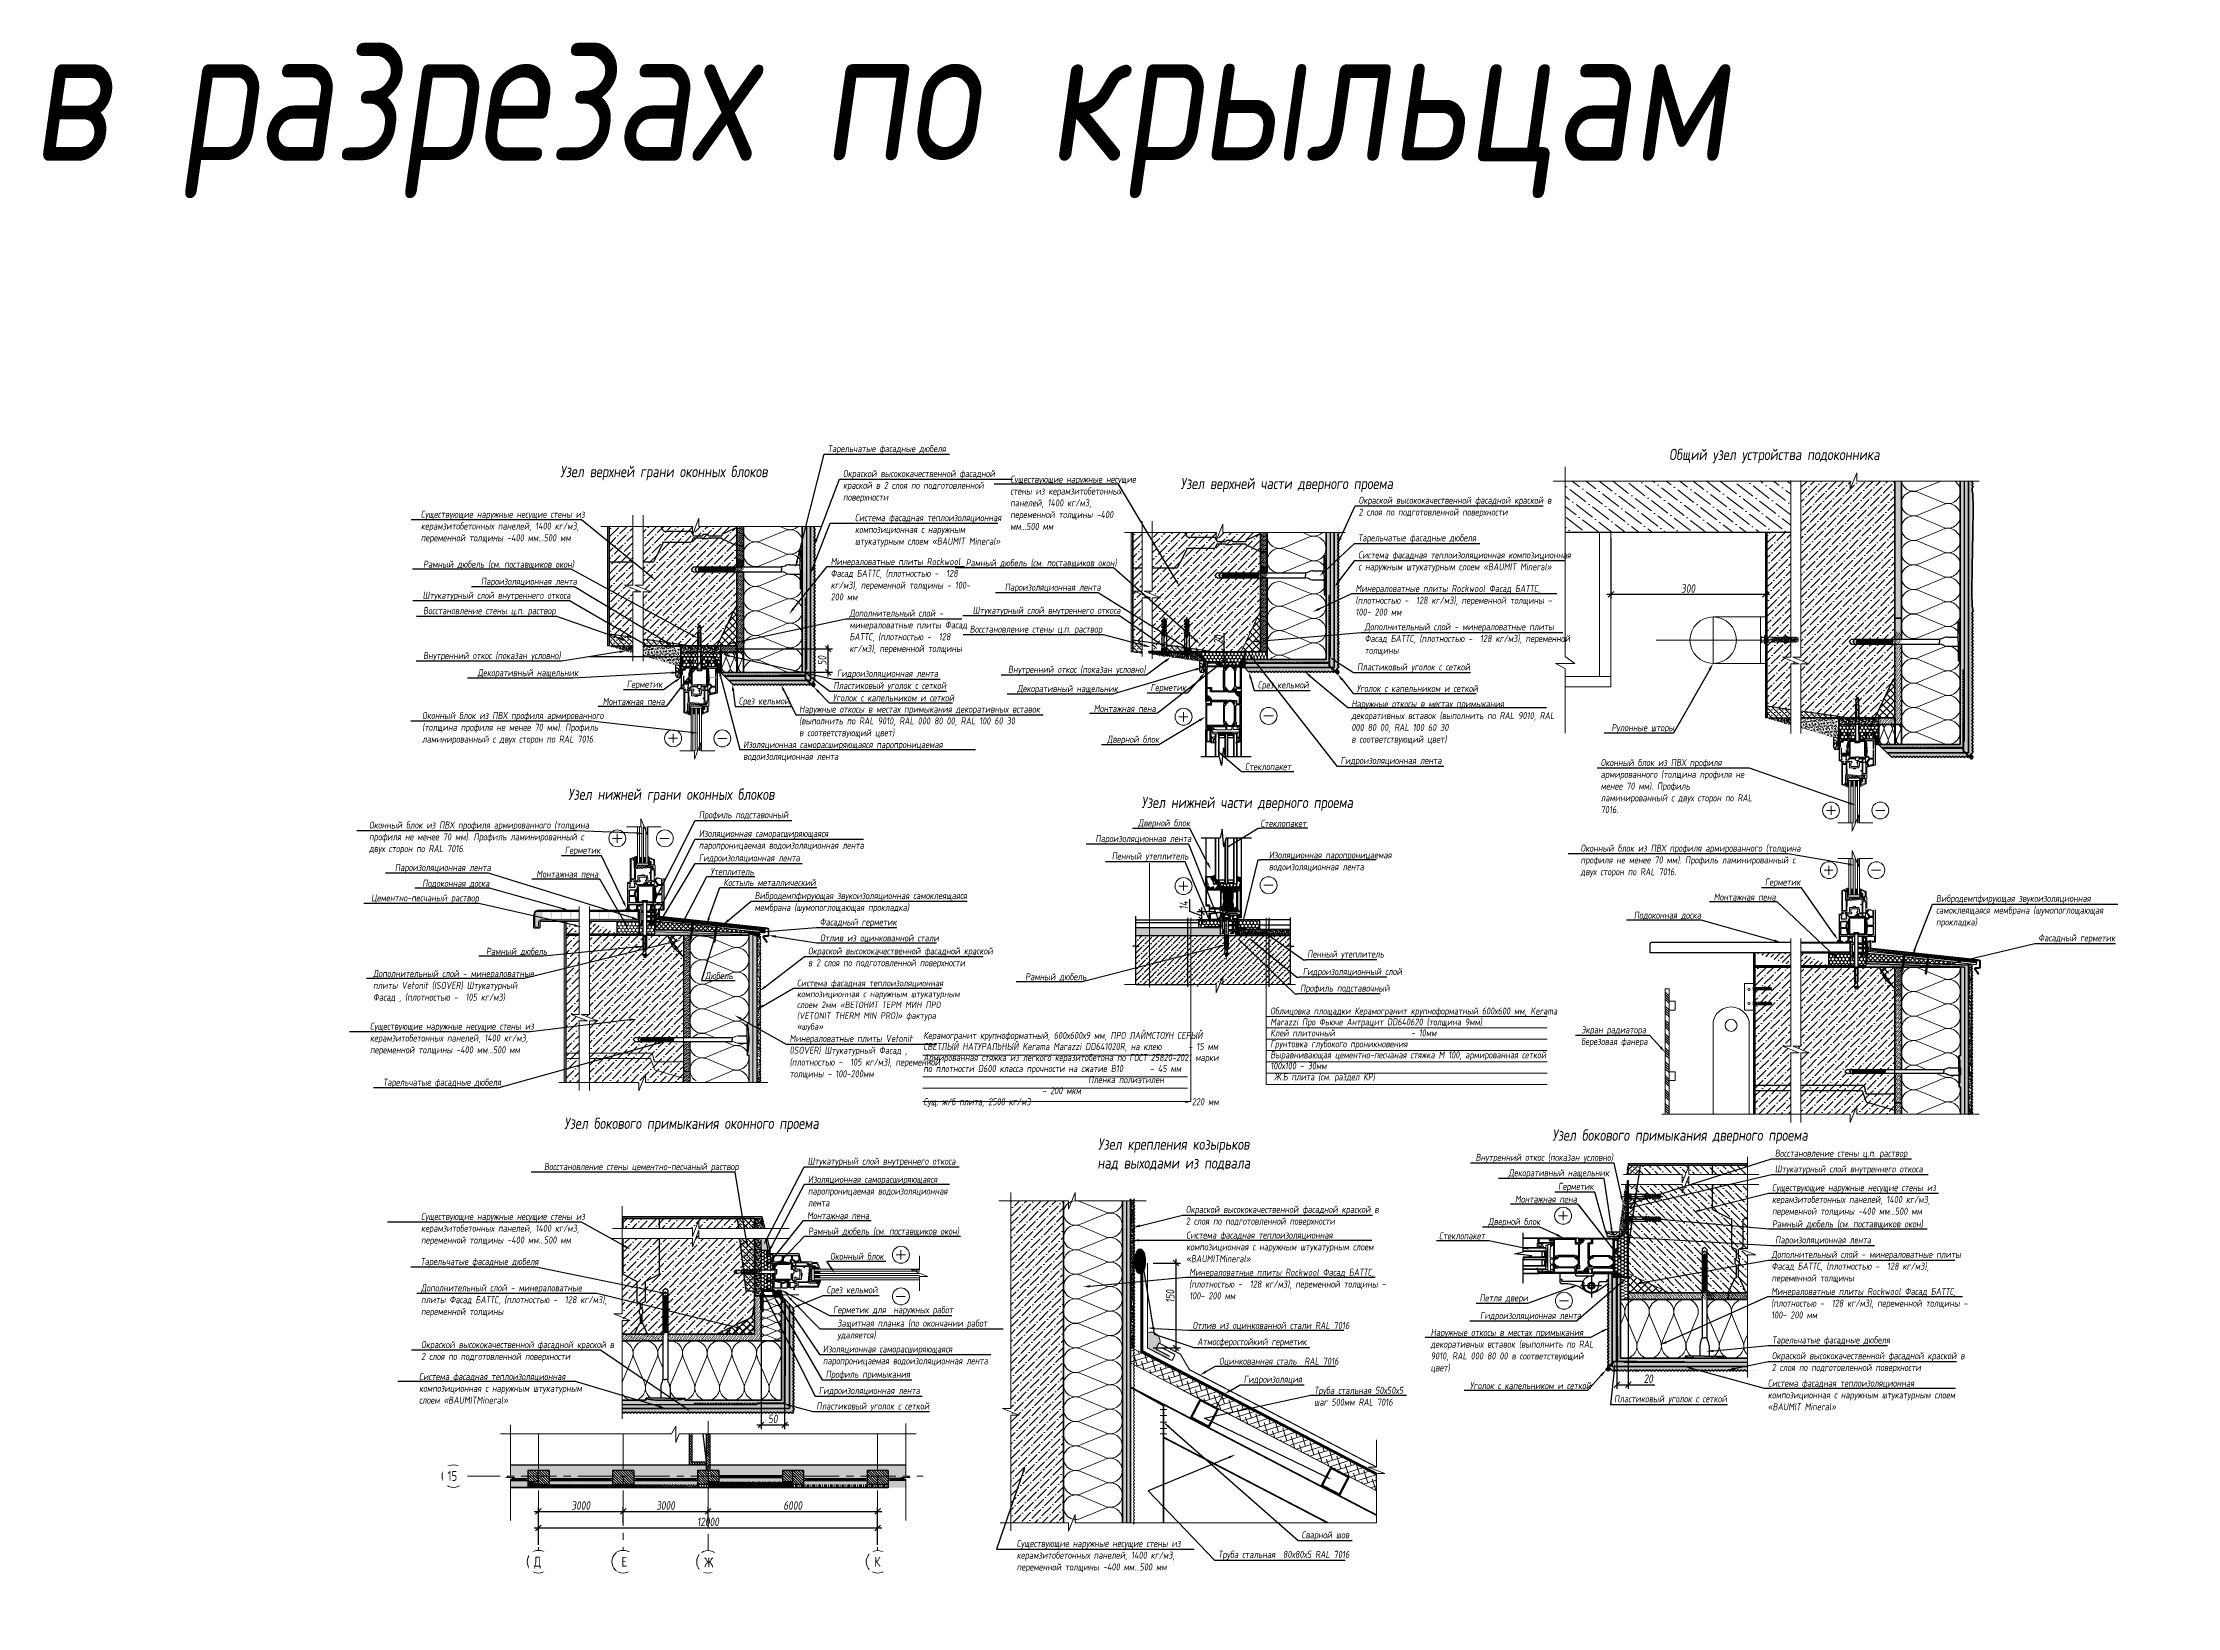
# Model space of a CAD drawing. Header units: millimetres. Extents: x 215300 to 349394, y -116838 to -1602.
# Drawn here: x 215300 to 290822, y -116838 to -61487 of the extents above; entities that cross this region are included whole.
import ezdxf
from ezdxf import colors
from ezdxf.entities.mleader import LeaderData, LeaderLine
from ezdxf.math import Vec2, Vec3

# ---------------------------------------------------------------- set-up
doc = ezdxf.new("R2010")
doc.units = ezdxf.units.MM
for name, pattern in [('ACAD_ISO02W100', [15, 12, -3]), ('ACAD_ISO03W100', [30, 12, -18]), ('CENTER', [2, 1.25, -0.25, 0.25, -0.25]), ('DASHED', [19.05, 12.7, -6.35]), ('DASHED2', [9.525, 6.35, -3.175]), ('осевая', [2, 1.25, -0.25, 0.25, -0.25])]:
    doc.linetypes.add(name, pattern=pattern)
doc.layers.get('Defpoints').update_dxf_attribs({"color": 3, "lineweight": 35})
for name, color, linetype in [('!!_для разрезов', 7, 'Continuous'), ('_Дюбель', 5, 'Continuous'), ('_Пунктир', 6, 'DASHED'), ('A-OKNO-RAM', 140, 'Continuous'), ('АР_Метал', 140, 'Continuous'), ('АР_новое окно', 160, 'Continuous'), ('АР_Таблицы', 250, 'Continuous'), ('АР_Фасад', 251, 'Continuous'), ('Тонкая', 7, 'Continuous'), ('ФВ-5', 7, 'Continuous')]:
    doc.layers.add(name, color=color, linetype=linetype)
for name, color, linetype, lineweight in [('+АР_Размеры', 252, 'Continuous', 9), ('0S-Profile PVC-U', 254, 'Continuous', 25), ('0S-Shading PVC-U', 253, 'Continuous', 13), ('_Линии для надписей', 5, 'Continuous', 9), ('_Штриховки', 250, 'Continuous', 13), ('_Штриховки_точка', 5, 'Continuous', 30), ('PDF _Геометрия', 7, 'Continuous', 0), ('TN-СТЯЖКА', 252, 'Continuous', 15), ('АР_Гидроизол', 162, 'Continuous', 9), ('АР_Доска', 41, 'Continuous', 9), ('АР_Оси', 193, 'Continuous', 9), ('АР_Оси_Разм', 7, 'Continuous', 15), ('АР_Перегородки_Блок', 174, 'Continuous', 30), ('АР_Перегородки_Блок_Штрих', 174, 'Continuous', 5), ('АР_Перекрытие', 250, 'Continuous', 30), ('АР_Стены фасадные', 7, 'Continuous', 30), ('АР_Сущ Несущая стена', 202, 'Continuous', 30), ('АР_Тонкие', 250, 'Continuous', 5), ('АР_Утеплитель', 250, 'Continuous', 13), ('АР_Штриховка', 253, 'Continuous', 13), ('АР_Штриховка монолит', 250, 'Continuous', 9), ('Рисунок', 6, 'Continuous', 35), ('СПДС_+АР_Выноски', 4, 'Continuous', 0), ('Тонко_черные', 7, 'Continuous', 5)]:
    doc.layers.add(name, color=color, linetype=linetype, lineweight=lineweight)
doc.styles.add('Архитект', font='isocpeur.ttf', dxfattribs={"width": 0.8, "oblique": 8})
doc.styles.add('Архитектурный размер', font='isocpeur.ttf', dxfattribs={"width": 0.8, "oblique": 8})
doc.styles.add('ГОСТ 2.304', font='isocpeur.ttf', dxfattribs={"width": 0.7})
doc.dimstyles.new('KK 100', dxfattribs={"dimscale": 100, "dimtxt": 3, "dimasz": 2, "dimexe": 1.5, "dimexo": 2, "dimtad": 1, "dimdec": 0, "dimrnd": 5, "dimtxsty": 'Архитект', "dimblk": 'OBLIQUE', "dimcen": 2.5, "dimdle": 1.5, "dimadec": 0, "dimazin": 0, "dimtfac": 1, "dimtdec": 0, "dimtmove": 0, "dimatfit": 3, "dimarcsym": 0})
pattern_1 = [(0, (-2854503.796, 2040077.19), (111.0721134, 64.1274992), [74.0480756, -148.0961512]), (120, (-2854503.796, 2040077.19), (-111.0721001, 64.1275222), [74.0480756, -148.0961512]), (60, (-2854503.796, 2040077.19), (1.33e-05, 128.2550215), [-148.0961512, 74.0480756])]
pattern_2 = [(45, (-2854503.796, 2040077.19), (-26.1799482, 26.1799482), [])]
pattern_3 = [(45, (28947.297, 9468.59), (-19.475876, 58.427627), [0, -55.086095])]
pattern_4 = [(135, (1213032.79, -1245264.44), (98.174806, 98.174806), []), (135, (1212934.62, -1245264.44), (98.174806, 98.174806), [0, -138.840142])]
pattern_5 = [(130, (3343455.49, 2006063.28), (-105.3631696, -9.2180785), [11.017219, -121.189408]), (185, (3343455.49, 2006063.28), (20.3820435, 110.4941134), [8.813775, -96.9515265]), (79.549, (3343446.71, 2006062.51), (-84.981507, 101.275532), [9.3631903, -102.9950928]), (133.8158, (3343455.49, 2006092.66), (-156.773603, -24.314411), [16.5258284, -181.784112]), (83.3644, (3343442.43, 2006090.63), (-137.298395, 143.094043), [14.0447854, -154.492639]), (188.816, (3343455.49, 2006092.66), (-137.29861, 143.0937895), [13.220663, -145.42729]), (159, (3343440.8, 2006085.32), (-87.6836915, -59.1433913), [11.017219, -121.189408]), (214, (3343440.8, 2006085.32), (-35.7420722, 106.52174), [8.813775, -96.9515265]), (108.5486, (3343433.49, 2006080.39), (-123.4255223, 47.3785857), [9.3631903, -102.9950928]), (142.5, (3343455.49, 2006063.28), (-1.78623717, 48.9008595), [0, -95.7763565, 0, -98.420489, 0, -97.3187671]), (172.5, (3343455.49, 2006063.28), (-38.6439291, 57.9376023), [0, -56.11436835, 0, -93.5729127, 0, -37.0913037]), (212.5, (3343488.248, 2006063.28), (-78.41633964, -3.31311426), [0, -36.7240631, 0, -114.5790767, 0, -152.0376211]), (222.5, (3343502.94, 2006063.28), (-85.6678015, 14.7049458), [0, -47.741282, 0, -76.0922587, 0, -107.9687454])]
pattern_6 = [(270, (3344801.564, 2017956.97), (-63.6079279, -110.1721892), [73.448126, -146.8962522]), (150, (3344801.564, 2017956.97), (-63.6079507, 110.172176), [73.448126, -146.8962522]), (210, (3344801.564, 2017956.97), (-127.2158786, -1.32e-05), [-146.8962522, 73.448126])]
pattern_7 = [(135, (1138813.842, -444631.315), (25.967834, 25.967834), [])]
pattern_8 = [(45, (9593.06, 824.77), (73.631104, 269.980716), [347.10035, -69.42007, 0, -69.42007])]
pattern_9 = [(270, (-663572.75, -457674.855), (64.1274992, -111.0721134), [74.048076, -148.096151]), (30, (-663572.75, -457674.855), (64.1275222, 111.0721), [74.048076, -148.096151]), (330, (-663572.75, -457674.855), (128.2550215, -1.33e-05), [-148.096151, 74.048076])]
pattern_10 = [(50, (-670845.06, -458273.32), (106.223812, -9.293375), [11.107211, -122.179325]), (355, (-670845.06, -458273.32), (-20.548531, 111.396667), [8.885769, -97.74346]), (100.451, (-670836.21, -458274.09), (85.675665, 102.102785), [9.439672, -103.836392]), (46.1842, (-670845.06, -458243.7), (158.054184, -24.51302), [16.660817, -183.268987]), (96.6356, (-670831.89, -458245.74), (138.419895, 144.262884), [14.159508, -155.754588]), (351.184, (-670845.06, -458243.7), (138.420112, 144.262629), [13.328654, -146.61519]), (21, (-670830.25, -458251.105), (88.399922, -59.626495), [11.107211, -122.179325]), (326, (-670830.25, -458251.1), (36.034026, 107.391846), [8.885769, -97.74346]), (71.4514, (-670822.88, -458256.07), (124.433704, 47.76559), [9.439672, -103.836392]), (37.5, (-670845.06, -458273.32), (1.8008278, 49.3002985), [0, -96.5586906, 0, -99.2244213, 0, -98.1137]), (7.5, (-670845.06, -458273.32), (38.959586, 58.4108565), [0, -56.5727298, 0, -94.3372483, 0, -37.3942782]), (327.5, (-670878.086, -458273.32), (79.0568712, -3.3401769), [0, -37.024038, 0, -115.514998, 0, -153.2795165]), (317.5, (-670892.895, -458273.32), (86.3675655, 14.825061), [0, -48.131249, 0, -76.7138063, 0, -108.850671])]
pattern_11 = [(50, (150550.95, -133084.79), (158.04475, -13.82712), [16.52583, -181.78411]), (355, (150550.95, -133084.79), (-30.57307, 165.74117), [13.22066, -145.4273]), (100.451, (150564.12, -133085.94), (127.47226, 151.9133), [14.04479, -154.49264]), (46.1842, (150550.95, -133040.72), (235.1604, -36.4716), [24.78874, -272.67617]), (96.6356, (150570.55, -133043.76), (205.9476, 214.64106), [21.0672, -231.73896]), (351.184, (150550.95, -133040.72), (205.9479, 214.6407), [19.831, -218.14093]), (21, (150572.98, -133051.74), (131.52554, -88.71509), [16.52583, -181.78411]), (326, (150572.98, -133051.74), (53.6131, 159.7826), [13.22066, -145.4273]), (71.4514, (150583.95, -133059.13), (185.13828, 71.06788), [14.04479, -154.49264]), (37.5, (150550.95, -133084.787), (2.679356, 73.35129), [0, -143.664535, 0, -147.63073, 0, -145.97815]), (7.5, (150550.95, -133084.79), (57.965894, 86.906403), [0, -84.17155, 0, -140.35937, 0, -55.636956]), (327.5, (150501.814, -133084.79), (117.62451, -4.96967), [0, -55.086095, 0, -171.868615, 0, -228.05643]), (317.5, (150479.78, -133084.79), (128.5017, 22.05742), [0, -71.61192, 0, -114.13839, 0, -161.95312])]
pattern_12 = [(315, (149918.02, 73327.646), (44.90128, 44.90128), [])]
pattern_13 = [(45, (137335.364, -123692.11), (-19.475876, 58.427627), [0, -55.086095])]
pattern_14 = [(270, (-676692.515, -454764.65), (63.607928, -110.172189), [73.448126, -146.896252]), (30, (-676692.515, -454764.65), (63.6079507, 110.172176), [73.448126, -146.896252]), (330, (-676692.515, -454764.65), (127.2158786, -1.3e-05), [-146.896252, 73.448126])]
pattern_15 = [(45, (-676692.515, -454764.65), (-25.967834, 25.967834), [])]
pattern_16 = [(45, (180199.16, -124818.64), (-19.475876, 58.427627), [0, -55.086095])]
pattern_17 = [(50, (180199.16, -124818.64), (158.04475, -13.82712), [16.52583, -181.78411]), (355, (180199.16, -124818.64), (-30.57307, 165.74117), [13.22066, -145.4273]), (100.451, (180212.33, -124819.79), (127.47226, 151.9133), [14.04479, -154.49264]), (46.1842, (180199.16, -124774.57), (235.1604, -36.4716), [24.78874, -272.67617]), (96.6356, (180218.76, -124777.6), (205.9476, 214.64106), [21.0672, -231.73896]), (351.184, (180199.16, -124774.57), (205.9479, 214.6407), [19.831, -218.14093]), (21, (180221.2, -124785.59), (131.52554, -88.71509), [16.52583, -181.78411]), (326, (180221.2, -124785.59), (53.6131, 159.7826), [13.22066, -145.4273]), (71.4514, (180232.16, -124792.98), (185.13828, 71.06788), [14.04479, -154.49264]), (37.5, (180199.16, -124818.64), (2.679356, 73.35129), [0, -143.664535, 0, -147.63073, 0, -145.97815]), (7.5, (180199.16, -124818.64), (57.965894, 86.906403), [0, -84.17155, 0, -140.35937, 0, -55.636956]), (327.5, (180150.025, -124818.64), (117.62451, -4.96967), [0, -55.086095, 0, -171.868615, 0, -228.05643]), (317.5, (180127.99, -124818.64), (128.5017, 22.05742), [0, -71.61192, 0, -114.13839, 0, -161.95312])]
pattern_18 = [(130, (3384423.07, 2003510.81), (-105.3631696, -9.2180785), [11.017219, -121.189408]), (185, (3384423.07, 2003510.81), (20.3820435, 110.4941134), [8.813775, -96.9515265]), (79.549, (3384414.29, 2003510.04), (-84.981507, 101.275532), [9.3631903, -102.9950928]), (133.8158, (3384423.07, 2003540.19), (-156.773603, -24.314411), [16.5258284, -181.784112]), (83.3644, (3384410, 2003538.16), (-137.298395, 143.094043), [14.0447854, -154.492639]), (188.816, (3384423.07, 2003540.19), (-137.29861, 143.0937895), [13.220663, -145.42729]), (159, (3384408.38, 2003532.84), (-87.6836915, -59.1433913), [11.017219, -121.189408]), (214, (3384408.38, 2003532.84), (-35.7420722, 106.52174), [8.813775, -96.9515265]), (108.5486, (3384401.08, 2003527.91), (-123.4255223, 47.3785857), [9.3631903, -102.9950928]), (142.5, (3384423.07, 2003510.806), (-1.78623717, 48.9008595), [0, -95.7763565, 0, -98.420489, 0, -97.3187671]), (172.5, (3384423.07, 2003510.806), (-38.6439291, 57.9376023), [0, -56.11436835, 0, -93.5729127, 0, -37.0913037]), (212.5, (3384455.83, 2003510.806), (-78.41633964, -3.31311426), [0, -36.7240631, 0, -114.5790767, 0, -152.0376211]), (222.5, (3384470.52, 2003510.806), (-85.6678015, 14.7049458), [0, -47.741282, 0, -76.0922587, 0, -107.9687454])]
pattern_19 = [(270, (3385769.146, 2015404.493), (-63.6079279, -110.1721892), [73.448126, -146.8962522]), (150, (3385769.146, 2015404.493), (-63.6079507, 110.172176), [73.448126, -146.8962522]), (210, (3385769.146, 2015404.493), (-127.2158786, -1.32e-05), [-146.8962522, 73.448126])]
pattern_20 = [(135, (1179781.424, -447183.79), (25.967834, 25.967834), [])]
pattern_21 = [(270, (-633828.72, -455891.18), (63.607928, -110.172189), [73.448126, -146.896252]), (30, (-633828.72, -455891.18), (63.6079507, 110.172176), [73.448126, -146.896252]), (330, (-633828.72, -455891.18), (127.2158786, -1.3e-05), [-146.896252, 73.448126])]
pattern_22 = [(45, (-633828.718, -455891.18), (-25.967834, 25.967834), [])]

msp = doc.modelspace()

# ---------------------------------------------------------------- texts
at = {"layer": 'АР_Таблицы', "lineweight": 9, "attachment_point": 5, "style": 'Архитект'}
for s, insert, char_height, width in [('в разрезах по крыльцам', (244920.38, -63889.086), 4869.00355, 116532.76576), ('Общий узел устройства подоконника', (276566.918, -76108.675), 400, 9573.43855), ('Узел верхней грани оконных блоков', (237280.986, -76712.874), 400, 9573.43855), ('Узел верхней части дверного проема', (259317.193, -77135.595), 400, 9573.43855), ('Узел нижней грани оконных блоков', (237540.222, -88128.139), 400, 9573.43855), ('Узел нижней части дверного проема', (257918.013, -88417.221), 400, 9573.43855), ('Узел бокового примыкания оконного проема', (238255.567, -99769.2), 400, 9573.43855), ('Узел крепления козырьков ^Jнад выходами из подвала ', (255318.094, -100816.946), 400, 9573.43855), ('Узел бокового примыкания дверного проема ', (273229.617, -100186.731), 400, 9573.43855)]:
    msp.add_mtext(s, dxfattribs=dict(at, insert=insert, char_height=char_height, width=width))
at = {"layer": 'АР_Тонкие', "char_height": 250, "attachment_point": 1, "style": 'Архитект'}
for s, insert, width in [('\\pxsm1,ql;Стеклопакет', (258385.576, -88978.154), 8498.60878), ('\\pxsm1,ql;Изоляционная паропроницаемая водоизоляционная лента', (258683.811, -90097.113), 5371.23228), ('\\pxsm1,ql;Пенный утеплитель', (260039.277, -93602.329), 8498.60878), ('\\pxsm1,ql;Гидроизоляционный слой', (259880.259, -94222.293), 8498.60878), ('\\pxsm1,ql;Профиль подставочный', (259790.639, -94807.73), 8498.60878)]:
    msp.add_mtext(s, dxfattribs=dict(at, insert=insert, width=width))
at = {"layer": 'АР_Тонкие', "line_spacing_factor": 0.938, "style": 'Архитект'}
for s, insert, char_height, width, attachment_point in [('Облицовка площадки Керамогранит крупноформатный 600х600 мм, Kerama Marazzi Про Фьюче Антрацит DD640620 (толщина 9мм)\\PКлей плиточный                    - 10мм\\PГрунтовка глубокого проникновения\\PВыравнивающая цементно-песчаная стяжка М 100, армированная сеткой 100х100 - 30мм                                                                Ж.Б плита (см. раздел КР)\\P\\P\\P\\P\\P\\P\\P\\P\\P\\P\\P                               \\P                ', (258735.214, -99269.237), 248.1875, 9747.53162, 4), ('Керамогранит крупноформатный, 600х600х9 мм, ПРО ЛАЙМСТОУН СЕРЫЙ СВЕТЛЫЙ НАТУРАЛЬНЫЙ Kerama Marazzi DD641020R, на клею       - 15 мм                                                                                             \\PАрмированная стяжка из легкого керазитобетона по ГОСТ 25820-2021 марки по плотности D600 класса прочности на сжатие B10       - 45 мм                                                        Пленка полиэтилен                                                 - 200 мкм^JСущ. ж/б плита, 2500 кг/м3                                        - 220 мм\\P\\P\\P\\P\\P\\P\\P\\P\\P\\P\\P                               \\P                ', (246460.99, -96481.496), 250, 10180.64671, 1)]:
    msp.add_mtext(s, dxfattribs=dict(at, insert=insert, char_height=char_height, width=width, attachment_point=attachment_point))

# ---------------------------------------------------------------- blocks, each defined once
blk = doc.blocks.new('утеплитель')
at = {"layer": 'АР_Утеплитель'}
for p, q in [((-26, 14.6), (-10.6, 8.2)), ((-10.6, 6.8), (-25.5, 0.6))]:
    blk.add_line(p, q, dxfattribs=at)
for centre, radius, start, end in [((-28.5, 7.5), 7.5, 70.3227, 293.5343), ((-7.5, 15), 7.52, 245.8257, 359.8148), ((-7.5, 0), 7.5, 359.979, 114.2959)]:
    blk.add_arc(centre, radius, start, end, dxfattribs=at)
blk = doc.blocks.new('RASRYV')
for p, q in [((-250, 0), (0, 75)), ((0, 0), (-250, 0)), ((250, 0), (0, -75)), ((0, 0), (250, 0))]:
    blk.add_line(p, q)
blk = doc.blocks.new('_224073_171230_Bar')
at = {"layer": '0S-Shading PVC-U'}
h = blk.add_hatch(dxfattribs=at)
h.set_pattern_fill('ANSI31', color=256, scale=0.468, angle=45, style=0)
edge = h.paths.add_edge_path()
edge.add_arc((37.254027, 0.500007), 0.5, 269.999957196, 360.000042804)
edge.add_line((37.754027, 0.500007), (37.754027, 1.310339))
edge.add_arc((38.054027, 1.310339), 0.3, 89.999957196, 180.000042804, ccw=False)
edge.add_line((38.054027, 1.610339), (40.454025, 1.610007))
edge.add_arc((40.454028, 2.110003), 0.499996, 269.99960647, 360.000278938)
edge.add_line((40.954024, 2.110005), (40.954024, 5.586547))
edge.add_arc((39.964206, 5.444236), 0.999996, 8.181612318, 122.727011834)
edge.add_line((39.423571, 6.285489), (35.791862, 4.188721))
edge.add_arc((36.541866, 2.88968), 1.500005, 120.000065278, 152.005721009)
edge.add_line((35.21737, 3.593757), (34.721595, 2.710527))
edge.add_arc((33.84958, 3.200005), 0.999999, 269.999979617, 330.693681748, ccw=False)
edge.add_line((33.84958, 2.200006), (30.618469, 2.200006))
edge.add_arc((30.618469, 3.200005), 0.999999, 209.306318252, 270.000020383, ccw=False)
edge.add_line((29.746454, 2.710527), (29.25068, 3.593757))
edge.add_arc((27.926184, 2.88968), 1.500005, 27.994278991, 59.999934722)
edge.add_line((28.676188, 4.188721), (25.044479, 6.285489))
edge.add_arc((24.503844, 5.444236), 0.999996, 57.272988166, 171.818387682)
edge.add_line((23.514026, 5.586547), (23.514026, 2.110005))
edge.add_arc((24.014021, 2.110002), 0.499995, 179.999663766, 270.000336234)
edge.add_line((24.014024, 1.610007), (26.414023, 1.610339))
edge.add_arc((26.414023, 1.310339), 0.3, -0.000042804, 90.000042804, ccw=False)
edge.add_line((26.714023, 1.310339), (26.714023, 0.500007))
edge.add_arc((27.214023, 0.500007), 0.5, 179.999957196, 270.000042804)
edge.add_line((27.214023, 0.000007), (37.254027, 0.000007))
edge = h.paths.add_edge_path()
edge.add_ellipse((37.254027, 14.5), major_axis=(0, 0.5), ratio=1, start_angle=269.999957196, end_angle=360.000042804, ccw=False)
edge.add_line((37.754027, 14.5), (37.754027, 13.689669))
edge.add_ellipse((38.054027, 13.689669), major_axis=(0, 0.3), ratio=1, start_angle=89.999957196, end_angle=180.000042804)
edge.add_line((38.054027, 13.389669), (40.454025, 13.390001))
edge.add_ellipse((40.454028, 12.890005), major_axis=(0, 0.499996), ratio=1, start_angle=269.999663766, end_angle=360.000336234, ccw=False)
edge.add_line((40.954024, 12.890002), (40.954024, 9.413461))
edge.add_ellipse((39.964206, 9.555772), major_axis=(0, 0.999996), ratio=1, start_angle=147.272988166, end_angle=261.818387682, ccw=False)
edge.add_line((39.423571, 8.714519), (35.791862, 10.811286))
edge.add_ellipse((36.541866, 12.110327), major_axis=(0, 1.500005), ratio=1, start_angle=117.994278991, end_angle=149.999934722, ccw=False)
edge.add_line((35.21737, 11.40625), (34.721595, 12.28948))
edge.add_ellipse((33.84958, 11.800002), major_axis=(0, 0.999999), ratio=1, start_angle=299.306318252, end_angle=360.000020383)
edge.add_line((33.84958, 12.800001), (30.618469, 12.800001))
edge.add_ellipse((30.618469, 11.800002), major_axis=(0, 0.999999), ratio=1, start_angle=359.999979617, end_angle=420.693681748)
edge.add_line((29.746454, 12.28948), (29.25068, 11.40625))
edge.add_ellipse((27.926184, 12.110327), major_axis=(0, 1.500005), ratio=1, start_angle=210.000065278, end_angle=242.005721009, ccw=False)
edge.add_line((28.676188, 10.811286), (25.044479, 8.714519))
edge.add_ellipse((24.503844, 9.555772), major_axis=(0, 0.999996), ratio=1, start_angle=98.181612318, end_angle=212.727011834, ccw=False)
edge.add_line((23.514026, 9.413461), (23.514026, 12.890002))
edge.add_ellipse((24.014022, 12.890005), major_axis=(0, 0.499996), ratio=1, start_angle=-0.000278938, end_angle=90.00039353, ccw=False)
edge.add_line((24.014024, 13.390001), (26.414023, 13.389669))
edge.add_ellipse((26.414023, 13.689669), major_axis=(0, 0.3), ratio=1, start_angle=179.999957196, end_angle=270.000042804)
edge.add_line((26.714023, 13.689669), (26.714023, 14.5))
edge.add_ellipse((27.214023, 14.5), major_axis=(0, 0.5), ratio=1, start_angle=-0.000042804, end_angle=90.000042804, ccw=False)
edge.add_line((27.214023, 15), (37.254027, 15))
at = {"layer": '0S-Profile PVC-U', "extrusion": (0, 0, -1)}
blk.add_lwpolyline([(-37.254027, 15, 0.414214), (-37.754027, 14.5), (-37.754027, 13.689669), (-37.754027, 13.689669, -0.414214), (-38.054027, 13.389669), (-40.454025, 13.390001), (-40.454025, 13.390001, 0.414217), (-40.954024, 12.890002), (-40.954024, 9.413461), (-40.954024, 9.413461, 0.546041), (-39.423571, 8.714519), (-35.791862, 10.811286), (-35.791862, 10.811286, 0.140566), (-35.21737, 11.40625), (-34.721595, 12.28948), (-34.721595, 12.28948, -0.271196), (-33.84958, 12.800001), (-30.618469, 12.800001), (-30.618469, 12.800001, -0.271196), (-29.746454, 12.28948), (-29.25068, 11.40625), (-29.25068, 11.40625, 0.140566), (-28.676188, 10.811286), (-25.044479, 8.714519), (-25.044479, 8.714519, 0.546041), (-23.514026, 9.413461), (-23.514026, 12.890002), (-23.514026, 12.890002, 0.414217), (-24.014024, 13.390001), (-26.414023, 13.389669), (-26.414023, 13.389669, -0.414214), (-26.714023, 13.689669), (-26.714023, 14.5), (-26.714023, 14.5, 0.414214), (-27.214023, 15), (-37.254027, 15)], format="xyb", close=True, dxfattribs=at)
at = {"layer": '0S-Profile PVC-U'}
blk.add_lwpolyline([(37.254027, 0.000007, 0.414214), (37.754027, 0.500007), (37.754027, 1.310339), (37.754027, 1.310339, -0.414214), (38.054027, 1.610339), (40.454025, 1.610007), (40.454025, 1.610007, 0.414217), (40.954024, 2.110005), (40.954024, 5.586547), (40.954024, 5.586547, 0.546041), (39.423571, 6.285489), (35.791862, 4.188721), (35.791862, 4.188721, 0.140566), (35.21737, 3.593757), (34.721595, 2.710527), (34.721595, 2.710527, -0.271196), (33.84958, 2.200006), (30.618469, 2.200006), (30.618469, 2.200006, -0.271196), (29.746454, 2.710527), (29.25068, 3.593757), (29.25068, 3.593757, 0.140566), (28.676188, 4.188721), (25.044479, 6.285489), (25.044479, 6.285489, 0.546041), (23.514026, 5.586547), (23.514026, 2.110005), (23.514026, 2.110005, 0.414217), (24.014024, 1.610007), (26.414023, 1.610339), (26.414023, 1.610339, -0.414214), (26.714023, 1.310339), (26.714023, 0.500007), (26.714023, 0.500007, 0.414214), (27.214023, 0.000007), (37.254027, 0.000007)], format="xyb", close=True, dxfattribs=at)
blk = doc.blocks.new('*U22')
at = {"color": 8}
blk.add_lwpolyline([(0, -7.51), (0, -1), (2.25, -0.5), (-2.25, 0), (0, 0.5), (0, 5.32)], dxfattribs=at)
blk = doc.blocks.new('_Oblique')
at = {"color": 0, "linetype": 'ByBlock', "lineweight": -2}
blk.add_line((-0.5, -0.5), (0.5, 0.5), dxfattribs=at)
blk = doc.blocks.new('*D29')
at = {"layer": 'Defpoints', "color": 0, "ltscale": 100, "transparency": 16777216}
for p in [(256300, -92513), (256964, -92513), (256965, -92236)]:
    blk.add_point(p, dxfattribs=at)
at = {"layer": 'АР_Оси_Разм', "color": 0, "lineweight": -2, "ltscale": 100, "transparency": 16777216}
for p, q in [((255885, -92223), (255885, -91792)), ((256300, -92086), (256300, -92663)), ((256300, -92374), (255885, -92223)), ((256765, -92236), (256150, -92236)), ((256764, -92513), (256150, -92513))]:
    blk.add_line(p, q, dxfattribs=at)
at = {"layer": 'АР_Оси_Разм', "color": 0, "lineweight": -2, "ltscale": 100, "transparency": 16777216, "xscale": 200, "yscale": 200, "zscale": 200}
for p, rotation in [((256300, -92236), 90), ((256300, -92513), 270)]:
    blk.add_blockref('_Oblique', p, dxfattribs=dict(at, rotation=rotation))
at = {"layer": 'АР_Оси_Разм', "color": 0, "lineweight": 9, "ltscale": 100, "transparency": 16777216, "insert": (255672, -92007), "char_height": 300, "attachment_point": 5, "rotation": 90, "style": 'Архитектурный размер'}
blk.add_mtext('14', dxfattribs=at)
blk = doc.blocks.new('*D27')
at = {"layer": 'Defpoints', "color": 0, "transparency": 16777216}
for p in [(257525, -83031), (257105, -83431), (257700, -83431)]:
    blk.add_point(p, dxfattribs=at)
at = {"layer": 'АР_Гидроизол', "color": 0, "lineweight": -2, "transparency": 16777216}
for p, q in [((257325, -83031), (256955, -83031)), ((257105, -83031), (257105, -82376)), ((257105, -83431), (257105, -82881)), ((257500, -83431), (256955, -83431))]:
    blk.add_line(p, q, dxfattribs=at)
at = {"layer": 'АР_Гидроизол', "color": 0, "lineweight": -2, "transparency": 16777216, "xscale": 200, "yscale": 200, "zscale": 200}
for p, rotation in [((257105, -83031), 90), ((257105, -83431), 270)]:
    blk.add_blockref('_Oblique', p, dxfattribs=dict(at, rotation=rotation))
at = {"layer": 'АР_Гидроизол', "color": 0, "transparency": 16777216, "insert": (256893, -82604), "char_height": 300, "attachment_point": 5, "rotation": 90, "style": 'Архитект'}
blk.add_mtext('20', dxfattribs=at)
blk = doc.blocks.new('*D28')
at = {"layer": 'Defpoints', "color": 0, "transparency": 16777216}
for p in [(271396, -104849), (270996, -105024), (270996, -108962)]:
    blk.add_point(p, dxfattribs=at)
at = {"layer": 'АР_Гидроизол', "color": 0, "lineweight": -2, "transparency": 16777216}
for p, q in [((270996, -105224), (270996, -109112)), ((271396, -105049), (271396, -109112)), ((270996, -108962), (271546, -108962)), ((271396, -108962), (272337, -108962))]:
    blk.add_line(p, q, dxfattribs=at)
at = {"layer": 'АР_Гидроизол', "color": 0, "lineweight": -2, "transparency": 16777216, "xscale": 200, "yscale": 200, "zscale": 200, "rotation": 180}
blk.add_blockref('_Oblique', (270996, -108962), dxfattribs=at)
at = {"layer": 'АР_Гидроизол', "color": 0, "lineweight": -2, "transparency": 16777216, "xscale": 200, "yscale": 200, "zscale": 200}
blk.add_blockref('_Oblique', (271396, -108962), dxfattribs=at)
at = {"layer": 'АР_Гидроизол', "color": 0, "transparency": 16777216, "insert": (272109, -108750), "char_height": 300, "attachment_point": 5, "style": 'Архитект'}
blk.add_mtext('20', dxfattribs=at)
blk = doc.blocks.new('*D30')
at = {"layer": 'Defpoints', "color": 0, "transparency": 16777216}
for p in [(254388, -104662), (255400, -104662), (254388, -107662)]:
    blk.add_point(p, dxfattribs=at)
at = {"layer": 'АР_Оси_Разм', "color": 0, "lineweight": -2, "transparency": 16777216}
for p, q in [((254588, -104662), (255550, -104662)), ((255400, -107812), (255400, -104512)), ((254588, -107662), (255550, -107662))]:
    blk.add_line(p, q, dxfattribs=at)
at = {"layer": 'АР_Оси_Разм', "color": 0, "lineweight": -2, "transparency": 16777216, "xscale": 200, "yscale": 200, "zscale": 200}
for p, rotation in [((255400, -104662), 90), ((255400, -107662), 270)]:
    blk.add_blockref('_Oblique', p, dxfattribs=dict(at, rotation=rotation))
at = {"layer": 'АР_Оси_Разм', "color": 0, "transparency": 16777216, "insert": (255188, -105832), "char_height": 300, "attachment_point": 5, "rotation": 90, "style": 'Архитект'}
blk.add_mtext('150', dxfattribs=at)
blk = doc.blocks.new('*D23')
at = {"layer": 'Defpoints', "color": 0, "lineweight": -2, "transparency": 16777216}
for p, q in [((232689, -113447), (235989, -113447)), ((232839, -113861), (232839, -113297)), ((235839, -113861), (235839, -113297))]:
    blk.add_line(p, q, dxfattribs=at)
at = {"layer": 'Defpoints', "color": 0, "transparency": 16777216}
for p in [(235839, -113447), (232839, -114061), (235839, -114061)]:
    blk.add_point(p, dxfattribs=at)
at = {"layer": 'Defpoints', "color": 0, "lineweight": -2, "transparency": 16777216, "xscale": 200, "yscale": 200, "zscale": 200, "rotation": 180}
blk.add_blockref('_Oblique', (232839, -113447), dxfattribs=at)
at = {"layer": 'Defpoints', "color": 0, "lineweight": -2, "transparency": 16777216, "xscale": 200, "yscale": 200, "zscale": 200}
blk.add_blockref('_Oblique', (235839, -113447), dxfattribs=at)
at = {"layer": 'Defpoints', "color": 0, "transparency": 16777216, "insert": (234339, -113235), "char_height": 300, "attachment_point": 5, "style": 'Архитект'}
blk.add_mtext('3000', dxfattribs=at)
blk = doc.blocks.new('*D24')
at = {"layer": 'Defpoints', "color": 0, "lineweight": -2, "transparency": 16777216}
for p, q in [((235689, -113447), (238989, -113447)), ((235839, -113861), (235839, -113297)), ((238839, -113862), (238839, -113297))]:
    blk.add_line(p, q, dxfattribs=at)
at = {"layer": 'Defpoints', "color": 0, "transparency": 16777216}
for p in [(238839, -113447), (235839, -114061), (238839, -114062)]:
    blk.add_point(p, dxfattribs=at)
at = {"layer": 'Defpoints', "color": 0, "lineweight": -2, "transparency": 16777216, "xscale": 200, "yscale": 200, "zscale": 200, "rotation": 180}
blk.add_blockref('_Oblique', (235839, -113447), dxfattribs=at)
at = {"layer": 'Defpoints', "color": 0, "lineweight": -2, "transparency": 16777216, "xscale": 200, "yscale": 200, "zscale": 200}
blk.add_blockref('_Oblique', (238839, -113447), dxfattribs=at)
at = {"layer": 'Defpoints', "color": 0, "transparency": 16777216, "insert": (237339, -113235), "char_height": 300, "attachment_point": 5, "style": 'Архитект'}
blk.add_mtext('3000', dxfattribs=at)
blk = doc.blocks.new('*D25')
at = {"layer": 'Defpoints', "color": 0, "lineweight": -2, "transparency": 16777216}
for p, q in [((238689, -113447), (244989, -113447)), ((238839, -113862), (238839, -113297)), ((244839, -113862), (244839, -113297))]:
    blk.add_line(p, q, dxfattribs=at)
at = {"layer": 'Defpoints', "color": 0, "transparency": 16777216}
for p in [(244839, -113447), (238839, -114062), (244839, -114062)]:
    blk.add_point(p, dxfattribs=at)
at = {"layer": 'Defpoints', "color": 0, "lineweight": -2, "transparency": 16777216, "xscale": 200, "yscale": 200, "zscale": 200, "rotation": 180}
blk.add_blockref('_Oblique', (238839, -113447), dxfattribs=at)
at = {"layer": 'Defpoints', "color": 0, "lineweight": -2, "transparency": 16777216, "xscale": 200, "yscale": 200, "zscale": 200}
blk.add_blockref('_Oblique', (244839, -113447), dxfattribs=at)
at = {"layer": 'Defpoints', "color": 0, "transparency": 16777216, "insert": (241839, -113235), "char_height": 300, "attachment_point": 5, "style": 'Архитект'}
blk.add_mtext('6000', dxfattribs=at)
blk = doc.blocks.new('*D26')
at = {"layer": 'Defpoints', "color": 0, "lineweight": -2, "transparency": 16777216}
for p, q in [((232689, -114027), (244989, -114027)), ((232839, -114625), (232839, -113877)), ((244839, -114628), (244839, -113877))]:
    blk.add_line(p, q, dxfattribs=at)
at = {"layer": 'Defpoints', "color": 0, "transparency": 16777216}
for p in [(244839, -114027), (232839, -114825), (244839, -114828)]:
    blk.add_point(p, dxfattribs=at)
at = {"layer": 'Defpoints', "color": 0, "lineweight": -2, "transparency": 16777216, "xscale": 200, "yscale": 200, "zscale": 200, "rotation": 180}
blk.add_blockref('_Oblique', (232839, -114027), dxfattribs=at)
at = {"layer": 'Defpoints', "color": 0, "lineweight": -2, "transparency": 16777216, "xscale": 200, "yscale": 200, "zscale": 200}
blk.add_blockref('_Oblique', (244839, -114027), dxfattribs=at)
at = {"layer": 'Defpoints', "color": 0, "transparency": 16777216, "insert": (238839, -113814), "char_height": 300, "attachment_point": 5, "style": 'Архитект'}
blk.add_mtext('12000', dxfattribs=at)
blk = doc.blocks.new('*D35')
at = {"layer": 'Defpoints', "color": 0, "transparency": 16777216}
for p in [(270783, -78817), (276249, -78817), (270783, -81007)]:
    blk.add_point(p, dxfattribs=at)
at = {"layer": 'АР_Гидроизол', "color": 0, "lineweight": -2, "transparency": 16777216}
for p, q in [((270783, -79017), (270783, -81157)), ((276249, -79017), (276249, -81157)), ((276399, -81007), (270633, -81007))]:
    blk.add_line(p, q, dxfattribs=at)
at = {"layer": 'АР_Гидроизол', "color": 0, "lineweight": -2, "transparency": 16777216, "xscale": 200, "yscale": 200, "zscale": 200, "rotation": 180}
blk.add_blockref('_Oblique', (270783, -81007), dxfattribs=at)
at = {"layer": 'АР_Гидроизол', "color": 0, "lineweight": -2, "transparency": 16777216, "xscale": 200, "yscale": 200, "zscale": 200}
blk.add_blockref('_Oblique', (276249, -81007), dxfattribs=at)
at = {"layer": 'АР_Гидроизол', "color": 0, "transparency": 16777216, "insert": (273516, -80795), "char_height": 300, "attachment_point": 5, "style": 'Архитект'}
blk.add_mtext('300', dxfattribs=at)
blk = doc.blocks.new('*D40')
at = {"layer": 'Defpoints', "color": 0, "transparency": 16777216}
for p in [(240719, -106618), (241546, -106751), (241546, -110384)]:
    blk.add_point(p, dxfattribs=at)
at = {"layer": 'АР_Гидроизол', "color": 0, "lineweight": -2, "transparency": 16777216}
for p, q in [((240719, -106818), (240719, -110534)), ((241546, -106951), (241546, -110534)), ((240569, -110384), (241696, -110384))]:
    blk.add_line(p, q, dxfattribs=at)
at = {"layer": 'АР_Гидроизол', "color": 0, "lineweight": -2, "transparency": 16777216, "xscale": 200, "yscale": 200, "zscale": 200, "rotation": 180}
blk.add_blockref('_Oblique', (240719, -110384), dxfattribs=at)
at = {"layer": 'АР_Гидроизол', "color": 0, "lineweight": -2, "transparency": 16777216, "xscale": 200, "yscale": 200, "zscale": 200}
blk.add_blockref('_Oblique', (241546, -110384), dxfattribs=at)
at = {"layer": 'АР_Гидроизол', "color": 0, "transparency": 16777216, "insert": (241132, -110172), "char_height": 300, "attachment_point": 5, "style": 'Архитект'}
blk.add_mtext('50', dxfattribs=at)
blk = doc.blocks.new('*D41')
at = {"layer": 'Defpoints', "color": 0, "transparency": 16777216}
for p in [(239612, -82933), (243090, -82933), (239479, -83761)]:
    blk.add_point(p, dxfattribs=at)
at = {"layer": 'АР_Гидроизол', "color": 0, "lineweight": -2, "transparency": 16777216}
for p, q in [((239812, -82933), (243240, -82933)), ((243090, -83911), (243090, -82783)), ((239679, -83761), (243240, -83761))]:
    blk.add_line(p, q, dxfattribs=at)
at = {"layer": 'АР_Гидроизол', "color": 0, "lineweight": -2, "transparency": 16777216, "xscale": 200, "yscale": 200, "zscale": 200}
for p, rotation in [((243090, -82933), 90), ((243090, -83761), 270)]:
    blk.add_blockref('_Oblique', p, dxfattribs=dict(at, rotation=rotation))
at = {"layer": 'АР_Гидроизол', "color": 0, "transparency": 16777216, "insert": (242877, -83347), "char_height": 300, "attachment_point": 5, "rotation": 90, "style": 'Архитект'}
blk.add_mtext('50', dxfattribs=at)

# ---------------------------------------------------------------- dimensions: what is measured, and where the dimension line sits
at = {"layer": 'Defpoints'}
for base, p1, p2, picture, middle in [((235839.439, -113447.092), (232839.439, -114060.893), (235839.439, -114060.893), '*D23', (234339.439, -113234.592)), ((238839.439, -113447.092), (235839.439, -114060.893), (238839.439, -114062.26), '*D24', (237339.439, -113234.592)), ((244839.439, -113447.092), (238839.439, -114062.26), (244839.439, -114062.392), '*D25', (241839.439, -113234.592))]:
    dim = msp.add_linear_dim(base=base, p1=p1, p2=p2, dimstyle='KK 100', dxfattribs=at)
    dim.commit()
    dim.dimension.update_dxf_attribs({"geometry": picture, "text_midpoint": middle})
at = {"layer": 'АР_Гидроизол'}
for base, p1, p2, text, picture, middle in [((270783.139, -81007.026), (276248.516, -78817.077), (270783.139, -78817.077), '300', '*D35', (273515.828, -80794.526)), ((241545.701, -110384.417), (240718.551, -106617.712), (241545.701, -106750.952), '50', '*D40', (241132.126, -110171.917))]:
    dim = msp.add_linear_dim(base=base, p1=p1, p2=p2, text=text, dimstyle='KK 100', dxfattribs=at)
    dim.commit()
    dim.dimension.update_dxf_attribs({"geometry": picture, "text_midpoint": middle})
dim = msp.add_linear_dim(base=(243089.543, -82933.431), p1=(239478.551, -83760.58), p2=(239611.791, -82933.431), angle=90, text='50', dimstyle='KK 100', dxfattribs=at)
dim.commit()
dim.dimension.update_dxf_attribs({"geometry": '*D41', "text_midpoint": (242877.043, -83347.006)})
dim = msp.add_linear_dim(base=(257105.066, -83431.371), p1=(257524.822, -83031.371), p2=(257700.251, -83431.371), angle=90, text='20', dimstyle='KK 100', dxfattribs=at)
dim.commit()
dim.dimension.update_dxf_attribs({"geometry": '*D27', "text_midpoint": (257105.066, -82603.79), "dimtype": 160})
dim = msp.add_linear_dim(base=(270995.567, -108962.402), p1=(271395.567, -104848.688), p2=(270995.567, -105024.117), text='20', dimstyle='KK 100', dxfattribs=at)
dim.commit()
dim.dimension.update_dxf_attribs({"geometry": '*D28', "text_midpoint": (272109.365, -108962.402), "dimtype": 160})
at = {"layer": 'АР_Оси_Разм', "lineweight": 9, "ltscale": 100}
dim = msp.add_linear_dim(base=(256299.811, -92512.891), p1=(256965.195, -92235.619), p2=(256963.942, -92512.891), angle=90, text='14', dimstyle='KK 100', override={"dimtxsty": 'Архитектурный размер', "dimtmove": 1}, dxfattribs=at)
dim.commit()
dim.dimension.update_dxf_attribs({"geometry": '*D29', "text_midpoint": (255884.744, -92160.561), "dimtype": 160})
at = {"layer": 'АР_Оси_Разм'}
dim = msp.add_linear_dim(base=(255400.494, -104661.555), p1=(254387.982, -107661.555), p2=(254387.982, -104661.555), angle=90, text='150', dimstyle='KK 100', dxfattribs=at)
dim.commit()
dim.dimension.update_dxf_attribs({"geometry": '*D30', "text_midpoint": (255400.494, -105832.384), "dimtype": 160})

# ---------------------------------------------------------------- hatches: boundary and pattern name
at = {"layer": '!!_для разрезов', "linetype": 'Continuous', "lineweight": 18}
h = msp.add_hatch(dxfattribs=at)
h.set_pattern_fill('ANSI37', color=251, scale=57.83317)
h.set_pattern_definition([(45, (-594252.54, -160915.54), (-129.83917, 129.83917), []), (135, (-594252.54, -160915.54), (-129.83917, -129.83917), [])])
h.paths.add_polyline_path([(239168.736, -82820.953), (239819.287, -81444.524), (239859.77, -81428.331), (239859.77, -82820.953)])
h = msp.add_hatch(dxfattribs=at)
h.set_pattern_fill('ANSI37', color=251, scale=57.83317)
h.set_pattern_definition([(45, (-575721.65, -161125.96), (-129.83917, 129.83917), []), (135, (-575721.65, -161125.96), (-129.83917, -129.83917), [])])
h.paths.add_polyline_path([(257699.625, -83031.371), (258350.176, -81654.942), (258390.659, -81638.749), (258390.659, -83031.371)])
h = msp.add_hatch(dxfattribs=at)
h.set_pattern_fill('SACNCR', color=253, scale=57.83317)
h.set_pattern_definition([(135, (1202879.7, -1215150), (97.379378, 97.379378), []), (135, (1202782.32, -1215150), (97.379378, 97.379378), [0, -137.715236])])
h.paths.add_polyline_path([(236180.35, -82820.953), (236180.35, -82521.004), (235348.783, -82399.928), (235350.668, -82820.953)])
h.paths.add_polyline_path([(236538.982, -82573.221), (236538.982, -82820.953), (237125.12, -82820.953), (238240.442, -82829.917), (238240.442, -82820.953)])
h = msp.add_hatch(dxfattribs=at)
h.set_pattern_fill('SACNCR', color=253, scale=57.83317)
h.set_pattern_definition([(135, (1221410.58, -1215360.42), (97.379378, 97.379378), []), (135, (1221313.2, -1215360.42), (97.379378, 97.379378), [0, -137.715236])])
h.paths.add_polyline_path([(255069.871, -82783.639), (255069.871, -83031.371), (255656.009, -83031.371), (256771.331, -83040.335), (256771.331, -83031.371)])
h.paths.add_polyline_path([(254558.147, -82709.132), (254558.147, -83029.709), (254430.719, -83029.709), (254430.719, -83031.371), (254711.239, -83031.371), (254711.239, -82731.422)])
h.paths.add_polyline_path([(254199.515, -83031.371), (254199.515, -82656.915), (253879.672, -82610.346), (253881.557, -83031.371)])
h = msp.add_hatch(dxfattribs=at)
h.set_pattern_fill('ANSI37', color=251, scale=57.83317)
h.set_pattern_definition([(45, (-553284.96, -163468.01), (-129.83917, 129.83917), []), (135, (-553284.96, -163468.01), (-129.83917, -129.83917), [])])
h.paths.add_polyline_path([(280136.318, -85373.428), (280786.869, -83996.999), (280827.352, -83980.806), (280827.352, -85373.428)])
h = msp.add_hatch(dxfattribs=at)
h.set_pattern_fill('SACNCR', color=253, scale=57.83317)
h.set_pattern_definition([(135, (1243847.28, -1217702.47), (97.379378, 97.379378), []), (135, (1243749.9, -1217702.47), (97.379378, 97.379378), [0, -137.715236])])
h.paths.add_polyline_path([(277147.932, -85373.428), (277147.932, -85073.479), (276316.365, -84952.403), (276318.249, -85373.428)])
h.paths.add_polyline_path([(277506.564, -85125.696), (277506.564, -85373.428), (278092.702, -85373.428), (279208.023, -85382.392), (279208.023, -85373.428)])
h = msp.add_hatch(dxfattribs=at)
h.set_pattern_fill('ANSI37', color=251, scale=57.83317)
h.set_pattern_definition([(45, (-566380.17, -174475), (-129.83917, 129.83917), []), (135, (-566380.17, -174475), (-129.83917, -129.83917), [])])
edge = h.paths.add_edge_path()
edge.add_line((280274.529, -94195.235), (280359.297, -94394.423))
edge.add_line((280599.727, -94188.837), (280274.529, -94195.235))
edge.add_line((280599.727, -94959.394), (280599.727, -94188.837))
edge.add_line((280435.767, -94574.116), (280599.727, -94959.394))
edge.add_line((280435.767, -94574.116), (280435.767, -94574.116))
edge.add_line((280359.297, -94394.423), (280435.767, -94574.116))
h = msp.add_hatch(dxfattribs=at)
h.set_pattern_fill('SACNCR', color=253, scale=57.83317, angle=-90)
h.set_pattern_definition([(45, (-860933.48, -1068734.45), (97.379378, -97.379378), []), (45, (-860933.48, -1068637.07), (97.379378, -97.379378), [0, -137.715236])])
h.paths.add_polyline_path([(271643.3, -102393.738), (271395.567, -102393.738), (271395.567, -102979.876), (271386.603, -104095.197), (271395.567, -104095.197)])
h.paths.add_polyline_path([(271717.807, -101882.013), (271397.23, -101882.013), (271397.23, -101754.585), (271395.567, -101754.585), (271395.567, -102035.105), (271695.517, -102035.105)])
h.paths.add_polyline_path([(271395.567, -101523.381), (271770.024, -101523.381), (271816.593, -101203.538), (271395.567, -101205.423)])
h = msp.add_hatch(dxfattribs=at)
h.set_pattern_fill('SACNCR', color=253, scale=58.305571)
h.set_pattern_definition(pattern_4)
h.paths.add_polyline_path([(240062.148, -104688.659), (239913.845, -103433.131), (240485.329, -103433.131), (240485.329, -103088.356), (239873.12, -103088.356)])
h = msp.add_hatch(dxfattribs=at)
h.set_pattern_fill('SACNCR', color=253, scale=58.305571)
h.set_pattern_definition(pattern_4)
h.paths.add_polyline_path([(240062.148, -104688.659), (240176.309, -105655.149), (240485.329, -105655.149), (240485.329, -103792.818), (239956.331, -103792.818)])
h = msp.add_hatch(dxfattribs=at)
h.set_pattern_fill('ANSI37', color=251, scale=57.83317, angle=-90)
h.set_pattern_definition([(315, (193300.98, 728397.78), (129.83917, 129.83917), []), (45, (193300.98, 728397.78), (-129.83917, 129.83917), [])])
h.paths.add_polyline_path([(271395.567, -105023.491), (272771.997, -105674.043), (272788.19, -105714.526), (271395.567, -105714.526)])
h = msp.add_hatch(dxfattribs=at)
h.set_pattern_fill('ANSI37', color=251, scale=58.305571)
h.set_pattern_definition([(45, (-600440.3, -185480.48), (-130.89974, 130.89974), []), (135, (-600440.3, -185480.48), (-130.89974, -130.89974), [])])
h.paths.add_polyline_path([(239550.154, -106988.04), (240357.057, -106597.954), (240397.871, -106539.648), (240485.329, -106014.898), (240485.329, -107180.622), (239150.993, -107181.009)])
h = msp.add_hatch()
h.set_pattern_fill('AR-CONC', scale=0.578332, angle=180, style=0)
h.set_pattern_definition([(130, (3342678.68, 2005634.16), (-105.3631696, -9.2180785), [11.017219, -121.189408]), (185, (3342678.68, 2005634.16), (20.3820435, 110.4941134), [8.813775, -96.9515265]), (79.549, (3342669.9, 2005633.39), (-84.981507, 101.275532), [9.3631903, -102.9950928]), (133.8158, (3342678.68, 2005663.54), (-156.773603, -24.314411), [16.5258284, -181.784112]), (83.3644, (3342665.62, 2005661.51), (-137.298395, 143.094043), [14.0447854, -154.492639]), (188.816, (3342678.68, 2005663.54), (-137.29861, 143.0937895), [13.220663, -145.42729]), (159, (3342663.99, 2005656.19), (-87.6836915, -59.1433913), [11.017219, -121.189408]), (214, (3342663.99, 2005656.19), (-35.7420722, 106.52174), [8.813775, -96.9515265]), (108.5486, (3342656.68, 2005651.27), (-123.4255223, 47.3785857), [9.3631903, -102.9950928]), (142.5, (3342678.68, 2005634.16), (-1.78623717, 48.9008595), [0, -95.7763565, 0, -98.420489, 0, -97.3187671]), (172.5, (3342678.68, 2005634.16), (-38.6439291, 57.9376023), [0, -56.11436835, 0, -93.5729127, 0, -37.0913037]), (212.5, (3342711.44, 2005634.16), (-78.41633964, -3.31311426), [0, -36.7240631, 0, -114.5790767, 0, -152.0376211]), (222.5, (3342726.13, 2005634.16), (-85.6678015, 14.7049458), [0, -47.741282, 0, -76.0922587, 0, -107.9687454])])
h.paths.add_polyline_path([(235280.934, -82820.953), (235337.611, -82820.953), (235337.611, -78600.712), (235280.934, -78600.712)])
h = msp.add_hatch()
h.set_pattern_fill('AR-CONC', scale=0.578332, angle=180, style=0)
h.set_pattern_definition([(130, (3361209.57, 2005423.74), (-105.3631696, -9.2180785), [11.017219, -121.189408]), (185, (3361209.57, 2005423.74), (20.3820435, 110.4941134), [8.813775, -96.9515265]), (79.549, (3361200.79, 2005422.97), (-84.981507, 101.275532), [9.3631903, -102.9950928]), (133.8158, (3361209.57, 2005453.12), (-156.773603, -24.314411), [16.5258284, -181.784112]), (83.3644, (3361196.5, 2005451.1), (-137.298395, 143.094043), [14.0447854, -154.492639]), (188.816, (3361209.57, 2005453.12), (-137.29861, 143.0937895), [13.220663, -145.42729]), (159, (3361194.88, 2005445.78), (-87.6836915, -59.1433913), [11.017219, -121.189408]), (214, (3361194.88, 2005445.78), (-35.7420722, 106.52174), [8.813775, -96.9515265]), (108.5486, (3361187.57, 2005440.85), (-123.4255223, 47.3785857), [9.3631903, -102.9950928]), (142.5, (3361209.57, 2005423.74), (-1.78623717, 48.9008595), [0, -95.7763565, 0, -98.420489, 0, -97.3187671]), (172.5, (3361209.57, 2005423.74), (-38.6439291, 57.9376023), [0, -56.11436835, 0, -93.5729127, 0, -37.0913037]), (212.5, (3361242.33, 2005423.74), (-78.41633964, -3.31311426), [0, -36.7240631, 0, -114.5790767, 0, -152.0376211]), (222.5, (3361257.02, 2005423.74), (-85.6678015, 14.7049458), [0, -47.741282, 0, -76.0922587, 0, -107.9687454])])
h.paths.add_polyline_path([(253811.823, -83031.371), (253868.5, -83031.371), (253868.5, -78811.13), (253811.823, -78811.13)])
h = msp.add_hatch()
h.set_pattern_fill('AR-CONC', scale=0.578332, angle=180, style=0)
h.set_pattern_definition([(130, (3383646.26, 2003081.68), (-105.3631696, -9.2180785), [11.017219, -121.189408]), (185, (3383646.26, 2003081.68), (20.3820435, 110.4941134), [8.813775, -96.9515265]), (79.549, (3383637.48, 2003080.92), (-84.981507, 101.275532), [9.3631903, -102.9950928]), (133.8158, (3383646.26, 2003111.06), (-156.773603, -24.314411), [16.5258284, -181.784112]), (83.3644, (3383633.2, 2003109.04), (-137.298395, 143.094043), [14.0447854, -154.492639]), (188.816, (3383646.26, 2003111.06), (-137.29861, 143.0937895), [13.220663, -145.42729]), (159, (3383631.57, 2003103.72), (-87.6836915, -59.1433913), [11.017219, -121.189408]), (214, (3383631.57, 2003103.72), (-35.7420722, 106.52174), [8.813775, -96.9515265]), (108.5486, (3383624.27, 2003098.79), (-123.4255223, 47.3785857), [9.3631903, -102.9950928]), (142.5, (3383646.263, 2003081.684), (-1.78623717, 48.9008595), [0, -95.7763565, 0, -98.420489, 0, -97.3187671]), (172.5, (3383646.263, 2003081.684), (-38.6439291, 57.9376023), [0, -56.11436835, 0, -93.5729127, 0, -37.0913037]), (212.5, (3383679.02, 2003081.684), (-78.41633964, -3.31311426), [0, -36.7240631, 0, -114.5790767, 0, -152.0376211]), (222.5, (3383693.71, 2003081.684), (-85.6678015, 14.7049458), [0, -47.741282, 0, -76.0922587, 0, -107.9687454])])
h.paths.add_polyline_path([(276248.516, -85373.428), (276305.193, -85373.428), (276305.193, -81153.187), (276248.516, -81153.187)])
h = msp.add_hatch()
h.set_pattern_fill('AR-CONC', scale=0.578332, angle=180, style=0)
h.set_pattern_definition(pattern_5)
h.paths.add_polyline_path([(235337.611, -82820.953), (236180.35, -83065.142), (236180.35, -82820.953)])
h = msp.add_hatch()
h.set_pattern_fill('AR-CONC', scale=0.578332, angle=180, style=0)
h.set_pattern_definition(pattern_5)
h.paths.add_polyline_path([(236538.982, -83169.057), (237853.859, -83550.05), (237853.859, -83154.794), (237799.143, -83109.696), (237842.359, -82894.083), (237554.312, -82856.441), (236538.982, -82820.953)])
for points in [[(237853.589, -82929.483), (237853.589, -83484.105), (237893.951, -83484.105), (237893.951, -83270.472), (237893.951, -82927.179, 0.376216709), (237820.319, -82820.953), (237281.283, -82820.953), (237281.283, -82859.653), (237808.785, -82859.653, -0.391164855)], [(239328.751, -83155.824), (239328.751, -83765.246), (239288.389, -83765.246), (239288.389, -83496.813), (239288.389, -83153.521, -0.376216709), (239362.021, -83047.295), (239901.057, -83047.295), (239901.057, -83085.995), (239373.555, -83085.995, 0.391164855)], [(256384.478, -83366.228), (256384.478, -83586.243), (256424.84, -83586.243), (256424.84, -83516.182), (256425.109, -83356.024), (256140.401, -83066.664), (255951.473, -83066.614), (255951.473, -83105.314), (256124.023, -83105.364)], [(237853.859, -83483.835), (237853.859, -83741.594), (237894.22, -83741.594), (237894.22, -83483.835)], [(237853.859, -83918.266, 0.697575224), (237894.22, -83919), (237894.22, -83841.847, 0.697575224), (237853.859, -83842.581)], [(256384.748, -83748.597, 0.697575224), (256425.109, -83749.331), (256425.109, -83672.178, 0.697575224), (256384.748, -83672.912)], [(256384.748, -83748.597, 0.697575224), (256425.109, -83749.331), (256425.109, -83672.178, 0.697575224), (256384.748, -83672.912)], [(278821.171, -85481.958), (278821.171, -86036.58), (278861.532, -86036.58), (278861.532, -85822.947), (278861.532, -85479.654, 0.376216709), (278787.901, -85373.428), (278248.865, -85373.428), (278248.865, -85412.128), (278776.367, -85412.128, -0.391164855)], [(278821.44, -86036.31), (278821.44, -86294.069), (278861.802, -86294.069), (278861.802, -86036.31)], [(280296.333, -85708.299), (280296.333, -86317.721), (280255.971, -86317.721), (280255.971, -86049.288), (280255.971, -85705.996, -0.376216709), (280329.603, -85599.77), (280868.638, -85599.77), (280868.638, -85638.47), (280341.137, -85638.47, 0.391164855)], [(278821.44, -86470.741, 0.697575224), (278861.802, -86471.475), (278861.802, -86394.322, 0.697575224), (278821.44, -86395.056)], [(271060.711, -103708.344), (270840.695, -103708.344), (270840.695, -103748.706), (270910.756, -103748.706), (271070.915, -103748.975), (271360.274, -103464.267), (271360.324, -103275.34), (271321.624, -103275.34), (271321.574, -103447.889)], [(270678.341, -103708.614, 0.697575224), (270677.607, -103748.975), (270754.761, -103748.975, 0.697575224), (270754.026, -103708.614)], [(270678.341, -103708.614, 0.697575224), (270677.607, -103748.975), (270754.761, -103748.975, 0.697575224), (270754.026, -103708.614)], [(240911.406, -105604.179), (240816.254, -105604.179, 0.42234155), (240720.859, -105713.017), (240720.859, -106376.268), (240787.427, -106376.268), (240787.427, -105727.113, -0.437644139), (240848.556, -105655.043), (241180.628, -105655.043), (241180.628, -105604.179)], [(241403.272, -105655.043, 0.697575224), (241404.197, -105604.179), (241306.967, -105604.179, 0.697575224), (241307.893, -105655.043)]]:
    msp.add_hatch(color=256).paths.add_polyline_path(points)
at = {"ltscale": 100}
h = msp.add_hatch(dxfattribs=at)
h.set_pattern_fill('HONEY', color=256, scale=23.133268, angle=270, style=0)
h.set_pattern_definition(pattern_6)
h.paths.add_polyline_path([(237894.22, -83052.286), (237894.22, -83199.306), (237894.22, -83361.424), (238028.98, -83361.424), (238028.98, -83398.171), (237929.831, -83398.171), (237929.831, -83568.994), (238201.179, -83568.994), (238201.179, -83398.171), (238137.769, -83398.171), (238137.769, -83361.424), (238307.974, -83361.424), (238307.974, -83398.171), (238235.823, -83398.171), (238235.823, -83568.994), (238470.379, -83568.994), (238470.379, -83052.286)])
h = msp.add_hatch(dxfattribs=at)
h.set_pattern_fill('HONEY', color=256, scale=23.133268, angle=270, style=0)
h.set_pattern_definition(pattern_6)
h.paths.add_polyline_path([(239287.779, -83052.286), (239287.779, -83382.051), (239020.248, -83248.148, 0.557670451), (239010.502, -83232.373, 1.793173724), (239020.248, -83248.148), (239287.779, -83382.051), (239287.779, -83492.238), (239163.207, -83492.238), (239163.207, -83361.424), (239028.908, -83361.424), (239028.908, -83398.171), (239127.534, -83398.171), (239127.534, -83568.994), (238857.583, -83568.994), (238857.583, -83398.171), (238926.675, -83398.171), (238926.675, -83361.424), (238753.866, -83361.424), (238753.866, -83398.171), (238825.106, -83398.171), (238825.106, -83568.994), (238810.16, -83568.994), (238588.088, -83400.218), (238588.088, -83052.286)])
h = msp.add_hatch()
h.set_pattern_fill('AR-CONC', scale=0.578332, angle=180, style=0)
h.set_pattern_definition([(130, (3361986.38, 2006001.62), (-105.3631696, -9.2180785), [11.017219, -121.189408]), (185, (3361986.38, 2006001.62), (20.3820435, 110.4941134), [8.813775, -96.9515265]), (79.549, (3361977.6, 2006000.85), (-84.981507, 101.275532), [9.3631903, -102.9950928]), (133.8158, (3361986.38, 2006031), (-156.773603, -24.314411), [16.5258284, -181.784112]), (83.3644, (3361973.31, 2006028.97), (-137.298395, 143.094043), [14.0447854, -154.492639]), (188.816, (3361986.38, 2006031), (-137.29861, 143.0937895), [13.220663, -145.42729]), (159, (3361971.69, 2006023.65), (-87.6836915, -59.1433913), [11.017219, -121.189408]), (214, (3361971.69, 2006023.65), (-35.7420722, 106.52174), [8.813775, -96.9515265]), (108.5486, (3361964.38, 2006018.72), (-123.4255223, 47.3785857), [9.3631903, -102.9950928]), (142.5, (3361986.38, 2006001.618), (-1.78623717, 48.9008595), [0, -95.7763565, 0, -98.420489, 0, -97.3187671]), (172.5, (3361986.38, 2006001.62), (-38.6439291, 57.9376023), [0, -56.11436835, 0, -93.5729127, 0, -37.0913037]), (212.5, (3362019.137, 2006001.618), (-78.41633964, -3.31311426), [0, -36.7240631, 0, -114.5790767, 0, -152.0376211]), (222.5, (3362033.83, 2006001.62), (-85.6678015, 14.7049458), [0, -47.741282, 0, -76.0922587, 0, -107.9687454])])
h.paths.add_polyline_path([(253868.5, -83031.371), (254199.515, -83077.284), (254199.515, -83031.371)])
h = msp.add_hatch()
h.set_pattern_fill('AR-CONC', scale=0.578332, angle=180, style=0)
h.set_pattern_definition([(130, (3361986.38, 2006232.95), (-105.3631696, -9.2180785), [11.017219, -121.189408]), (185, (3361986.38, 2006232.95), (20.3820435, 110.4941134), [8.813775, -96.9515265]), (79.549, (3361977.6, 2006232.18), (-84.981507, 101.275532), [9.3631903, -102.9950928]), (133.8158, (3361986.38, 2006262.33), (-156.773603, -24.314411), [16.5258284, -181.784112]), (83.3644, (3361973.31, 2006260.3), (-137.298395, 143.094043), [14.0447854, -154.492639]), (188.816, (3361986.38, 2006262.33), (-137.29861, 143.0937895), [13.220663, -145.42729]), (159, (3361971.69, 2006254.985), (-87.6836915, -59.1433913), [11.017219, -121.189408]), (214, (3361971.69, 2006254.98), (-35.7420722, 106.52174), [8.813775, -96.9515265]), (108.5486, (3361964.38, 2006250.06), (-123.4255223, 47.3785857), [9.3631903, -102.9950928]), (142.5, (3361986.38, 2006232.95), (-1.78623717, 48.9008595), [0, -95.7763565, 0, -98.420489, 0, -97.3187671]), (172.5, (3361986.38, 2006232.95), (-38.6439291, 57.9376023), [0, -56.11436835, 0, -93.5729127, 0, -37.0913037]), (212.5, (3362019.137, 2006232.95), (-78.41633964, -3.31311426), [0, -36.7240631, 0, -114.5790767, 0, -152.0376211]), (222.5, (3362033.83, 2006232.95), (-85.6678015, 14.7049458), [0, -47.741282, 0, -76.0922587, 0, -107.9687454])])
h.paths.add_polyline_path([(254558.147, -83127.027), (256384.748, -83380.381), (256142.261, -83066.168), (254558.147, -83066.168)])
h = msp.add_hatch(dxfattribs=at)
h.set_pattern_fill('HONEY', color=256, scale=23.133268, angle=270, style=0)
h.set_pattern_definition([(270, (1156736.89, -444446.635), (-63.607928, -110.172189), [73.448126, -146.896252]), (150, (1156736.89, -444446.635), (-63.6079507, 110.172176), [73.448126, -146.896252]), (210, (1156736.89, -444446.635), (-127.2158786, -1.3e-05), [-146.896252, 73.448126])])
h.paths.add_polyline_path([(256511.137, -83384.314), (256171.541, -83031.371), (257818.668, -83031.371), (257818.668, -83322.569), (257700.251, -83322.569), (257700.251, -83532.568), (256889.999, -83525.045), (256889.999, -83423.848), (256958.69, -83423.848), (256958.69, -83384.314)])
h = msp.add_hatch(color=256)
edge = h.paths.add_edge_path()
edge.add_line((257859.64, -83134.909), (257859.509, -83595.551))
edge.add_line((257859.509, -83595.551), (257819.147, -83595.551))
edge.add_line((257819.147, -83595.551), (257819.279, -83475.898))
edge.add_line((257819.279, -83475.898), (257819.279, -83132.606))
edge.add_arc((257916.692, -83121.497), 98.045, 104.03749743, 186.50605097, ccw=False)
edge.add_line((257892.91, -83026.38), (258431.946, -83026.38))
edge.add_line((258431.946, -83026.38), (258431.946, -83065.08))
edge.add_line((258431.946, -83065.08), (257904.444, -83065.08))
edge.add_arc((257919.843, -83124.248), 61.139, 104.58754274, 190.04230619)
at = {"linetype": 'Continuous'}
h = msp.add_hatch(dxfattribs=at)
h.set_pattern_fill('ANSI31', color=256, scale=11.566634, angle=180, style=0)
h.set_pattern_definition(pattern_7)
h.paths.add_polyline_path([(238236.42, -84166.086), (238269.008, -84166.086), (238269.008, -83655.258), (238470.379, -83655.258), (238470.379, -83616.736), (238236.42, -83616.736)])
at = {"ltscale": 100}
h = msp.add_hatch(dxfattribs=at)
h.set_pattern_fill('HONEY', color=256, scale=23.133268, angle=270, style=0)
h.set_pattern_definition([(270, (1138813.84, -444631.315), (-63.607928, -110.172189), [73.448126, -146.896252]), (150, (1138813.84, -444631.315), (-63.6079507, 110.172176), [73.448126, -146.896252]), (210, (1138813.84, -444631.315), (-127.2158786, -1.3e-05), [-146.896252, 73.448126])])
h.paths.add_polyline_path([(238588.088, -83568.994), (238588.088, -83400.218), (238810.16, -83568.994)])
at = {"linetype": 'Continuous'}
h = msp.add_hatch(dxfattribs=at)
h.set_pattern_fill('ANSI31', color=256, scale=11.566634, angle=180, style=0)
h.set_pattern_definition(pattern_7)
h.paths.add_polyline_path([(238822.047, -83616.736), (238588.088, -83616.736), (238588.088, -83655.258), (238789.459, -83655.258), (238789.459, -84166.086), (238822.047, -84166.086)])
at = {"lineweight": 15}
h = msp.add_hatch(color=256, dxfattribs=at)
h.paths.add_polyline_path([(238238.439, -85282.936), (238190.337, -85264.692), (238190.337, -85203.608), (238170.35, -85203.608, -0.478613085), (238153.032, -85218.417, -0.151148058), (238145.383, -85214.383), (238114.829, -85183.829, -0.438648995), (238115.719, -85162.321), (238144.768, -85137.719, -0.67214865), (238170.315, -85146.737), (238192.146, -85146.737), (238192.146, -85101.966), (238163.12, -85101.966), (238163.12, -84922.45), (238209.493, -84953.725), (238209.493, -85031.446), (238238.439, -85031.446)])
h.paths.add_polyline_path([(238388.805, -85230.954), (238307.838, -85230.954), (238307.838, -85031.446), (238388.805, -85031.446)])
h.paths.add_polyline_path([(238539.171, -85230.954), (238458.205, -85230.954), (238458.205, -85031.446), (238539.171, -85031.446)])
h.paths.add_polyline_path([(238636.519, -85230.279), (238608.571, -85290.726), (238608.571, -85031.446), (238627.453, -85031.446), (238627.453, -84953.725), (238632.921, -84950.91), (238698.613, -84950.91), (238698.613, -84901.338), (238704.702, -84901.82), (238704.702, -84955.351), (238697.7, -84967.479), (238697.7, -85053.326), (238690.389, -85060.637), (238658.489, -85060.637), (238636.519, -85083.684)])
h = msp.add_hatch()
h.set_pattern_fill('AR-CONC', scale=0.578332, angle=180, style=0)
h.set_pattern_definition(pattern_18)
h.paths.add_polyline_path([(276305.193, -85373.428), (277147.932, -85617.617), (277147.932, -85373.428)])
h = msp.add_hatch()
h.set_pattern_fill('AR-CONC', scale=0.578332, angle=180, style=0)
h.set_pattern_definition(pattern_18)
h.paths.add_polyline_path([(277506.564, -85721.532), (278821.44, -86102.525), (278821.44, -85707.269), (278766.725, -85662.171), (278809.94, -85446.558), (278521.894, -85408.916), (277506.564, -85373.428)])
at = {"ltscale": 100}
h = msp.add_hatch(dxfattribs=at)
h.set_pattern_fill('HONEY', color=256, scale=23.133268, angle=270, style=0)
h.set_pattern_definition(pattern_19)
h.paths.add_polyline_path([(278861.802, -85604.761), (278861.802, -85751.781), (278861.802, -85913.899), (278996.562, -85913.899), (278996.562, -85950.646), (278897.412, -85950.646), (278897.412, -86121.469), (279168.761, -86121.469), (279168.761, -85950.646), (279105.351, -85950.646), (279105.351, -85913.899), (279275.556, -85913.899), (279275.556, -85950.646), (279203.405, -85950.646), (279203.405, -86121.469), (279437.961, -86121.469), (279437.961, -85604.761)])
h = msp.add_hatch(dxfattribs=at)
h.set_pattern_fill('HONEY', color=256, scale=23.133268, angle=270, style=0)
h.set_pattern_definition(pattern_19)
h.paths.add_polyline_path([(280255.361, -85604.761), (280255.361, -85934.526), (279987.83, -85800.623, 0.557670451), (279978.084, -85784.848, 1.793173724), (279987.83, -85800.623), (280255.361, -85934.526), (280255.361, -86044.713), (280130.788, -86044.713), (280130.788, -85913.899), (279996.49, -85913.899), (279996.49, -85950.646), (280095.116, -85950.646), (280095.116, -86121.469), (279825.165, -86121.469), (279825.165, -85950.646), (279894.256, -85950.646), (279894.256, -85913.899), (279721.448, -85913.899), (279721.448, -85950.646), (279792.688, -85950.646), (279792.688, -86121.469), (279777.742, -86121.469), (279555.67, -85952.693), (279555.67, -85604.761)])
h = msp.add_hatch(dxfattribs=at)
h.set_pattern_fill('HONEY', color=256, scale=23.133268, angle=270, style=0)
h.set_pattern_definition([(270, (1179781.424, -447183.79), (-63.607928, -110.172189), [73.448126, -146.896252]), (150, (1179781.424, -447183.79), (-63.6079507, 110.172176), [73.448126, -146.896252]), (210, (1179781.424, -447183.79), (-127.2158786, -1.3e-05), [-146.896252, 73.448126])])
h.paths.add_polyline_path([(279555.67, -86121.469), (279555.67, -85952.693), (279777.742, -86121.469)])
at = {"linetype": 'Continuous'}
h = msp.add_hatch(dxfattribs=at)
h.set_pattern_fill('ANSI31', color=256, scale=11.566634, angle=180, style=0)
h.set_pattern_definition(pattern_20)
h.paths.add_polyline_path([(279204.002, -86718.561), (279236.59, -86718.561), (279236.59, -86207.733), (279437.961, -86207.733), (279437.961, -86169.211), (279204.002, -86169.211)])
h = msp.add_hatch(dxfattribs=at)
h.set_pattern_fill('ANSI31', color=256, scale=11.566634, angle=180, style=0)
h.set_pattern_definition(pattern_20)
h.paths.add_polyline_path([(279789.628, -86169.211), (279555.67, -86169.211), (279555.67, -86207.733), (279757.04, -86207.733), (279757.04, -86718.561), (279789.628, -86718.561)])
at = {"lineweight": 15}
h = msp.add_hatch(color=256, dxfattribs=at)
h.paths.add_polyline_path([(279206.02, -87835.411), (279157.919, -87817.168), (279157.919, -87756.083), (279137.932, -87756.083, -0.478613085), (279120.613, -87770.892, -0.151148058), (279112.965, -87766.858), (279082.411, -87736.304, -0.438648995), (279083.301, -87714.796), (279112.349, -87690.194, -0.67214865), (279137.896, -87699.212), (279159.728, -87699.212), (279159.728, -87654.441), (279130.702, -87654.441), (279130.702, -87474.925), (279177.075, -87506.2), (279177.075, -87583.921), (279206.02, -87583.921)])
h.paths.add_polyline_path([(279356.387, -87783.429), (279275.42, -87783.429), (279275.42, -87583.921), (279356.387, -87583.921)])
h.paths.add_polyline_path([(279506.753, -87783.429), (279425.786, -87783.429), (279425.786, -87583.921), (279506.753, -87583.921)])
h.paths.add_polyline_path([(279604.1, -87782.754), (279576.153, -87843.201), (279576.153, -87583.921), (279595.035, -87583.921), (279595.035, -87506.2), (279600.502, -87503.385), (279666.194, -87503.385), (279666.194, -87453.813), (279672.284, -87454.295), (279672.284, -87507.826), (279665.282, -87519.954), (279665.282, -87605.801), (279657.971, -87613.112), (279626.071, -87613.112), (279604.1, -87636.159)])
h = msp.add_hatch(color=256, dxfattribs=at)
h.paths.add_polyline_path([(279206.02, -91383.879), (279157.919, -91402.122), (279157.919, -91463.207), (279137.932, -91463.207, 0.478613085), (279120.613, -91448.398, 0.151148058), (279112.965, -91452.432), (279082.411, -91482.986, 0.438648995), (279083.301, -91504.494), (279112.349, -91529.096, 0.67214865), (279137.896, -91520.077), (279159.728, -91520.077), (279159.728, -91564.849), (279130.702, -91564.849), (279130.702, -91744.364), (279177.075, -91713.09), (279177.075, -91635.369), (279206.02, -91635.369)])
h.paths.add_polyline_path([(279356.387, -91435.86), (279275.42, -91435.86), (279275.42, -91635.369), (279356.387, -91635.369)])
h.paths.add_polyline_path([(279506.753, -91435.86), (279425.786, -91435.86), (279425.786, -91635.369), (279506.753, -91635.369)])
h.paths.add_polyline_path([(279604.1, -91436.536), (279576.153, -91376.088), (279576.153, -91635.369), (279595.035, -91635.369), (279595.035, -91713.09), (279600.502, -91715.905), (279666.194, -91715.905), (279666.194, -91765.476), (279672.284, -91764.995), (279672.284, -91711.463), (279665.282, -91699.336), (279665.282, -91613.488), (279657.971, -91606.178), (279626.071, -91606.178), (279604.1, -91583.131)])
at = {"ltscale": 100}
h = msp.add_hatch(dxfattribs=at)
h.set_pattern_fill('AR-CONC', color=256, scale=0.583056, style=0)
h.set_pattern_definition(pattern_10)
h.paths.add_polyline_path([(257006.413, -93075.057), (257006.413, -92789.686), (253974.234, -92789.686), (253974.234, -93075.057)])
h = msp.add_hatch(dxfattribs=at)
h.set_pattern_fill('HONEY', color=256, scale=23.322229, angle=270, style=0)
h.set_pattern_definition(pattern_9)
h.paths.add_polyline_path([(256189.162, -92512.891), (256189.162, -92789.686), (256441.054, -92789.686), (256441.054, -92748.638), (256896.493, -92748.638, 0.414213562), (256963.942, -92681.189), (256963.942, -92512.891)])
at = {"lineweight": 30}
h = msp.add_hatch(color=256, dxfattribs=at)
edge = h.paths.add_edge_path()
edge.add_line((257006.413, -92512.891), (256963.942, -92512.891))
edge.add_line((256963.942, -92512.891), (256963.942, -92681.189))
edge.add_arc((256896.493, -92681.189), 67.449, -90, 0, ccw=False)
edge.add_line((256896.493, -92748.638), (256441.054, -92748.638))
edge.add_line((256441.054, -92748.638), (256441.054, -92789.686))
edge.add_line((256441.054, -92789.686), (256938.964, -92789.686))
edge.add_arc((256938.964, -92722.236), 67.449, 270, 360)
edge.add_line((257006.413, -92722.236), (257006.413, -92512.891))
h = msp.add_hatch(color=256, dxfattribs=at)
edge = h.paths.add_edge_path()
edge.add_arc((257645.732, -92737.971), 67.449, 180, 270, ccw=False)
edge.add_line((257578.283, -92737.971), (257578.283, -92513.389))
edge.add_line((257578.283, -92513.389), (257535.812, -92513.389))
edge.add_line((257535.812, -92513.389), (257535.812, -92779.018))
edge.add_arc((257603.261, -92779.018), 67.449, 180, 270)
edge.add_line((257603.261, -92846.467), (257883.606, -92846.467))
edge.add_line((257883.606, -92846.467), (257883.606, -92805.42))
edge.add_line((257883.606, -92805.42), (257645.732, -92805.42))
h = msp.add_hatch(color=256, dxfattribs=at)
h.paths.add_polyline_path([(257535.812, -92805.017), (257535.812, -92721.649), (257578.283, -92721.649), (257578.283, -92805.017)])
h.paths.add_polyline_path([(257578.283, -92603.792), (257578.283, -92678.05), (257535.812, -92678.05), (257535.812, -92603.792)])
at = {"ltscale": 100}
h = msp.add_hatch(dxfattribs=at)
h.set_pattern_fill('AR-CONC', color=256, scale=0.583056, style=0)
h.set_pattern_definition(pattern_10)
h.paths.add_polyline_path([(259450.468, -93013.912), (259450.468, -92846.467), (257535.812, -92846.467), (257535.812, -92946.463, 0.414213562), (257603.261, -93013.912)])
h = msp.add_hatch(dxfattribs=at)
h.set_pattern_fill('HONEY', color=256, scale=23.322229, angle=270, style=0)
h.set_pattern_definition(pattern_9)
edge = h.paths.add_edge_path()
edge.add_line((258353.064, -92512.891), (258353.064, -92846.467))
edge.add_line((258353.064, -92846.467), (257883.606, -92846.467))
edge.add_line((257883.606, -92846.467), (257883.606, -92805.42))
edge.add_line((257883.606, -92805.42), (257645.732, -92805.42))
edge.add_arc((257645.779, -92737.92), 67.5, 184.65993029, 269.96039735, ccw=False)
edge.add_line((257578.503, -92743.404), (257578.283, -92512.891))
edge.add_line((257578.283, -92512.891), (258353.064, -92512.891))
at = {"linetype": 'Continuous'}
h = msp.add_hatch(dxfattribs=at)
h.set_pattern_fill('ANSI31', color=256, scale=11.566634, style=0)
h.set_pattern_definition(pattern_22)
h.paths.add_polyline_path([(279238.62, -92499.799), (279205.362, -92499.799), (279205.362, -93044.413), (279399.247, -93044.413), (279399.247, -93010.515), (279238.62, -93010.515)])
h = msp.add_hatch(dxfattribs=at)
h.set_pattern_fill('ANSI31', color=256, scale=11.566634, style=0)
h.set_pattern_definition(pattern_22)
h.paths.add_polyline_path([(279754.006, -93010.515), (279522.014, -93010.515), (279522.014, -93044.413), (279790.65, -93044.413), (279790.65, -92499.699), (279789.976, -92495.679), (279754.006, -92495.679)])
h = msp.add_hatch()
h.set_pattern_fill('ANSI36', color=256, scale=43.729179, style=0)
h.set_pattern_definition(pattern_8)
h.paths.add_polyline_path([(253974.234, -94810.09), (254716.332, -94810.09), (254716.332, -93075.057), (253974.234, -93075.057), (253974.234, -93421.016), (253864.911, -93453.813), (253974.234, -93453.813), (254083.557, -93453.813), (253974.234, -93486.61)])
h = msp.add_hatch()
h.set_pattern_fill('ANSI36', color=256, scale=43.729179, style=0)
h.set_pattern_definition(pattern_8)
edge = h.paths.add_edge_path()
edge.add_line((257114.772, -93541.147), (257145.724, -93541.147))
edge.add_line((257111.112, -93706.791), (257145.724, -93541.147))
edge.add_line((257111.112, -93706.791), (257111.112, -93734.695))
edge.add_line((257111.112, -93734.695), (257142.48, -93734.695))
edge.add_line((257142.48, -93734.695), (257142.48, -93798.651))
edge.add_line((257142.48, -93798.651), (257210.834, -93798.651))
edge.add_line((257210.834, -93734.695), (257210.834, -93798.651))
edge.add_line((257210.834, -93734.695), (257242.201, -93734.695))
edge.add_line((257242.201, -93706.791), (257242.201, -93734.695))
edge.add_line((257242.201, -93706.791), (257207.589, -93541.147))
edge.add_line((257207.589, -93541.147), (257238.541, -93541.147))
edge.add_line((257238.541, -93075.057), (257238.541, -93541.147))
edge.add_line((257238.541, -93075.057), (257252.524, -93075.057))
edge.add_line((257738.382, -94810.09), (257252.524, -93075.057))
edge.add_line((256183.484, -94810.09), (257738.382, -94810.09))
edge.add_line((256104.356, -94998.676), (256183.484, -94810.09))
edge.add_line((256106.234, -94671.631), (256104.356, -94998.676))
edge.add_line((256022.739, -94810.09), (256106.234, -94671.631))
edge.add_line((254716.332, -94810.09), (256022.739, -94810.09))
edge.add_line((254716.332, -93075.057), (254716.332, -94810.09))
edge.add_line((254716.332, -93075.057), (257114.772, -93075.057))
edge.add_line((257114.772, -93075.057), (257114.772, -93541.147))
edge = h.paths.add_edge_path()
edge.add_line((257252.524, -93075.057), (258600.69, -93075.057))
edge.add_line((258600.69, -93075.057), (258600.69, -94810.09))
edge.add_line((257738.382, -94810.09), (258600.69, -94810.09))
edge.add_line((257738.382, -94810.09), (257252.524, -93075.057))
h = msp.add_hatch()
h.set_pattern_fill('ANSI36', color=256, scale=43.729179, style=0)
h.set_pattern_definition(pattern_8)
h.paths.add_polyline_path([(259450.468, -93486.61), (259559.791, -93453.813), (259450.468, -93453.813), (259341.145, -93453.813), (259450.468, -93421.016), (259450.468, -93075.057), (258600.69, -93075.057), (258600.69, -94810.09), (259450.468, -94810.09)])
at = {"lineweight": 30}
for points in [[(279291.766, -93303.894), (279249.639, -93303.894), (279249.639, -94068.331, -0.414213562), (279182.736, -94135.234), (278730.988, -94135.234), (278730.988, -94175.949), (279224.864, -94175.949, 0.414213562), (279291.766, -94109.046)], [(279925.906, -93983.846, -0.414213562), (279859.003, -93916.944), (279859.003, -93558.271), (279816.876, -93558.271), (279816.876, -93957.658, 0.414213562), (279883.779, -94024.561), (280161.852, -94024.561), (280161.852, -93983.846)]]:
    msp.add_hatch(color=256, dxfattribs=at).paths.add_polyline_path(points)
h = msp.add_hatch(color=256)
edge = h.paths.add_edge_path()
edge.add_arc((278873.715, -93301.725), 77.334, 100.23520371, 181.60743617)
edge.add_line((278796.411, -93303.894), (278859.974, -93303.894))
edge.add_line((278859.974, -93303.894), (278859.974, -93225.621))
h = msp.add_hatch()
h.set_pattern_fill('ANSI37', color=256, scale=9.116829, style=0)
h.set_pattern_definition([(45, (268465.4, -76993.71), (-20.467865, 20.467865), []), (135, (268465.4, -76993.71), (-20.467865, -20.467865), [])])
edge = h.paths.add_edge_path()
edge.add_line((283709.796, -94029.676), (281168.269, -93763.822))
edge.add_line((279892.051, -93630.325), (281155.98, -93762.537))
edge.add_line((279877.484, -93583.261), (279875.77, -93628.622))
edge.add_line((279885.953, -93584.146), (283715.028, -93984.683))
h = msp.add_hatch()
h.set_pattern_fill('AR-CONC', scale=0.578332, angle=180, style=0)
h.set_pattern_definition([(130, (3383221.95, 1990547.05), (-105.3631696, -9.2180785), [11.017219, -121.189408]), (185, (3383221.95, 1990547.05), (20.3820435, 110.4941134), [8.813775, -96.9515265]), (79.549, (3383213.17, 1990546.29), (-84.981507, 101.275532), [9.3631903, -102.9950928]), (133.8158, (3383221.95, 1990576.43), (-156.773603, -24.314411), [16.5258284, -181.784112]), (83.3644, (3383208.89, 1990574.4), (-137.298395, 143.094043), [14.0447854, -154.492639]), (188.816, (3383221.95, 1990576.43), (-137.29861, 143.0937895), [13.220663, -145.42729]), (159, (3383207.26, 1990569.09), (-87.6836915, -59.1433913), [11.017219, -121.189408]), (214, (3383207.26, 1990569.09), (-35.7420722, 106.52174), [8.813775, -96.9515265]), (108.5486, (3383199.96, 1990564.16), (-123.4255223, 47.3785857), [9.3631903, -102.9950928]), (142.5, (3383221.952, 1990547.054), (-1.78623717, 48.9008595), [0, -95.7763565, 0, -98.420489, 0, -97.3187671]), (172.5, (3383221.95, 1990547.054), (-38.6439291, 57.9376023), [0, -56.11436835, 0, -93.5729127, 0, -37.0913037]), (212.5, (3383254.71, 1990547.054), (-78.41633964, -3.31311426), [0, -36.7240631, 0, -114.5790767, 0, -152.0376211]), (222.5, (3383269.4, 1990547.054), (-85.6678015, 14.7049458), [0, -47.741282, 0, -76.0922587, 0, -107.9687454])])
h.paths.add_polyline_path([(275824.205, -99395.407), (275880.882, -99395.407), (275880.882, -93687.817), (275824.205, -93687.817)])
h = msp.add_hatch()
h.set_pattern_fill('ANSI33', color=256, scale=43.374878, style=0)
h.set_pattern_definition([(45, (-631908.4, -455891.18), (-194.758755, 194.758755), []), (45, (-631713.65, -455891.18), (-194.758755, 194.758755), [137.715236, -68.85762])])
edge = h.paths.add_edge_path()
edge.add_line((277147.932, -93687.817), (277147.932, -94135.234))
edge.add_line((275897.804, -94135.234), (277162.591, -94135.234))
edge.add_line((275880.882, -93687.817), (275880.882, -94135.234))
edge.add_line((275894.905, -93687.817), (277157.864, -93687.817))
h = msp.add_hatch()
h.set_pattern_fill('ANSI33', color=256, scale=43.374878, style=0)
h.set_pattern_definition([(45, (-631069.07, -455891.18), (-194.758755, 194.758755), []), (45, (-630874.32, -455891.18), (-194.758755, 194.758755), [137.715236, -68.85762])])
edge = h.paths.add_edge_path()
edge.add_line((278481.136, -93687.817), (278481.136, -94135.234))
edge.add_line((277506.564, -93687.817), (278503.509, -93687.817))
edge.add_line((277506.564, -93687.817), (277506.564, -94135.234))
edge.add_line((277506.564, -94135.234), (278499.517, -94135.234))
at = {"ltscale": 100}
h = msp.add_hatch(dxfattribs=at)
h.set_pattern_fill('HONEY', color=256, scale=23.133268, angle=270, style=0)
h.set_pattern_definition(pattern_21)
h.paths.add_polyline_path([(278481.136, -93687.817), (278481.136, -94135.234), (278789.168, -94135.234), (279230.044, -94115.639), (279270.427, -93991.951, 0.414213562), (279249.639, -93854.752), (279249.639, -93687.817)])
h = msp.add_hatch(dxfattribs=at)
h.set_pattern_fill('HONEY', color=256, scale=23.133268, angle=270, style=0)
h.set_pattern_definition(pattern_21)
h.paths.add_polyline_path([(279399.247, -94135.234), (279399.247, -93711.95), (279374.215, -93711.95), (279346.883, -93756.522), (279375.457, -93797.655), (279375.457, -93819.815), (279291.766, -93819.815), (279291.766, -93895.466, -0.414213562), (279224.864, -94135.234)])
h = msp.add_hatch(dxfattribs=at)
h.set_pattern_fill('HONEY', color=256, scale=23.133268, angle=270, style=0)
h.set_pattern_definition(pattern_21)
edge = h.paths.add_edge_path()
edge.add_line((279522.014, -94137.478), (279806.475, -94135.234))
edge.add_line((279522.014, -93711.95), (279522.014, -94137.478))
edge.add_line((279522.014, -93711.95), (279662.918, -93711.95))
edge.add_line((279662.918, -93789.16), (279662.918, -93711.95))
edge.add_line((279609.023, -93789.16), (279662.918, -93789.16))
edge.add_line((279609.023, -93821.833), (279609.023, -93789.16))
edge.add_line((279698.258, -93821.833), (279609.023, -93821.833))
edge.add_line((279698.258, -93711.95), (279698.258, -93821.833))
edge.add_line((279698.258, -93711.95), (279816.876, -93711.95))
edge.add_line((279816.876, -93711.95), (279816.876, -93895.466))
edge.add_arc((278742.066, -93968.951), 1077.319, -8.87903228, 3.91123217, ccw=False)
h = msp.add_hatch()
h.set_pattern_fill('ANSI37', color=256, scale=34.699902, style=0)
h.set_pattern_definition([(45, (-632898.67, -455891.18), (-77.903502, 77.903502), []), (135, (-632898.67, -455891.18), (-77.903502, -77.903502), [])])
edge = h.paths.add_edge_path()
edge.add_line((279859.003, -93694.204), (279860.241, -93919.828))
edge.add_arc((279925.167, -93917.349), 64.973, 182.18677482, 262.27227052)
edge.add_line((279916.43, -93981.731), (281107.495, -94018.058))
edge.add_line((281107.495, -94018.058), (281132.109, -93810.587))
edge.add_line((281132.109, -93810.587), (279859.003, -93694.204))
h.paths.add_polyline_path([(281167.891, -93814.591), (281142.698, -94019.246), (283011.369, -94083.092), (282986.845, -94081.65), (281955.716, -94044.595), (281970.37, -93904.398)])
edge = h.paths.add_edge_path(flags=16)
edge.add_line((282773.09, -94074.282), (282540.635, -94063.621))
edge.add_line((282540.635, -94063.621), (281991.086, -94047.434))
edge.add_line((281991.086, -94047.434), (282005.239, -93908.3))
edge.add_line((282005.239, -93908.3), (282827.509, -94000.235))
edge.add_arc((282833.393, -94061.579), 61.626, 95.47895706, 191.89487185)
h.paths.add_polyline_path([(282778.309, -93994.746), (282773.09, -94074.282), (282762.636, -94061.095)], flags=0)
h = msp.add_hatch()
h.set_pattern_fill('ANSI37', color=256, scale=11.566634, style=0)
h.set_pattern_definition([(45, (-632521.68, -456034.738), (-25.967834, 25.967834), []), (135, (-632521.68, -456034.738), (-25.967834, -25.967834), [])])
edge = h.paths.add_edge_path()
edge.add_arc((282837.783, -94062.498), 65.757, 106.24000209, 205.19026206)
edge.add_line((282819.393, -93999.365), (282942.396, -94016.397))
edge.add_arc((282906.269, -94059.183), 55.998, 317.82495568, 409.82305263)
edge.add_line((282778.279, -94090.485), (282947.769, -94096.78))
h = msp.add_hatch()
h.set_pattern_fill('AR-CONC', scale=0.578332, angle=90, style=0)
h.set_pattern_definition([(40, (2360428.56, -3209310.245), (-9.2180785, 105.3631696), [11.017219, -121.189408]), (95, (2360428.56, -3209310.25), (110.4941134, -20.3820435), [8.813775, -96.9515265]), (349.549, (2360427.79, -3209301.47), (101.275532, 84.981507), [9.3631903, -102.9950928]), (43.8158, (2360457.94, -3209310.25), (-24.314411, 156.773603), [16.5258284, -181.784112]), (353.3644, (2360455.91, -3209297.18), (143.094043, 137.298395), [14.0447854, -154.492639]), (98.816, (2360457.94, -3209310.25), (143.0937895, 137.29861), [13.220663, -145.42729]), (69, (2360450.59, -3209295.56), (-59.1433913, 87.6836915), [11.017219, -121.189408]), (124, (2360450.59, -3209295.56), (106.52174, 35.7420722), [8.813775, -96.9515265]), (18.5486, (2360445.66, -3209288.25), (47.3785857, 123.4255223), [9.3631903, -102.9950928]), (52.5, (2360428.556, -3209310.245), (48.9008595, 1.78623717), [0, -95.7763565, 0, -98.420489, 0, -97.3187671]), (82.5, (2360428.556, -3209310.245), (57.9376023, 38.6439291), [0, -56.11436835, 0, -93.5729127, 0, -37.0913037]), (122.5, (2360428.556, -3209343.003), (-3.31311426, 78.41633964), [0, -36.7240631, 0, -114.5790767, 0, -152.0376211]), (132.5, (2360428.556, -3209357.69), (14.7049458, 85.6678015), [0, -47.741282, 0, -76.0922587, 0, -107.9687454])])
h.paths.add_polyline_path([(271395.567, -101192.366), (271349.655, -101523.381), (271395.567, -101523.381)])
h = msp.add_hatch()
h.set_pattern_fill('AR-CONC', scale=0.578332, angle=90, style=0)
h.set_pattern_definition([(40, (2359850.68, -3208533.44), (-9.2180785, 105.3631696), [11.017219, -121.189408]), (95, (2359850.68, -3208533.44), (110.4941134, -20.3820435), [8.813775, -96.9515265]), (349.549, (2359849.91, -3208524.66), (101.275532, 84.981507), [9.3631903, -102.9950928]), (43.8158, (2359880.06, -3208533.44), (-24.314411, 156.773603), [16.5258284, -181.784112]), (353.3644, (2359878.03, -3208520.37), (143.094043, 137.298395), [14.0447854, -154.492639]), (98.816, (2359880.06, -3208533.44), (143.0937895, 137.29861), [13.220663, -145.42729]), (69, (2359872.71, -3208518.75), (-59.1433913, 87.6836915), [11.017219, -121.189408]), (124, (2359872.71, -3208518.75), (106.52174, 35.7420722), [8.813775, -96.9515265]), (18.5486, (2359867.79, -3208511.44), (47.3785857, 123.4255223), [9.3631903, -102.9950928]), (52.5, (2359850.68, -3208533.437), (48.9008595, 1.78623717), [0, -95.7763565, 0, -98.420489, 0, -97.3187671]), (82.5, (2359850.68, -3208533.437), (57.9376023, 38.6439291), [0, -56.11436835, 0, -93.5729127, 0, -37.0913037]), (122.5, (2359850.68, -3208566.195), (-3.31311426, 78.41633964), [0, -36.7240631, 0, -114.5790767, 0, -152.0376211]), (132.5, (2359850.68, -3208580.884), (14.7049458, 85.6678015), [0, -47.741282, 0, -76.0922587, 0, -107.9687454])])
h.paths.add_polyline_path([(271395.567, -101135.69), (271395.567, -101192.366), (275615.809, -101192.366), (275615.809, -101135.69)])
h = msp.add_hatch()
h.set_pattern_fill('AR-CONC', scale=0.578332, angle=90, style=0)
h.set_pattern_definition([(40, (2360659.89, -3209310.245), (-9.2180785, 105.3631696), [11.017219, -121.189408]), (95, (2360659.89, -3209310.25), (110.4941134, -20.3820435), [8.813775, -96.9515265]), (349.549, (2360659.12, -3209301.47), (101.275532, 84.981507), [9.3631903, -102.9950928]), (43.8158, (2360689.27, -3209310.25), (-24.314411, 156.773603), [16.5258284, -181.784112]), (353.3644, (2360687.24, -3209297.18), (143.094043, 137.298395), [14.0447854, -154.492639]), (98.816, (2360689.27, -3209310.25), (143.0937895, 137.29861), [13.220663, -145.42729]), (69, (2360681.92, -3209295.56), (-59.1433913, 87.6836915), [11.017219, -121.189408]), (124, (2360681.92, -3209295.56), (106.52174, 35.7420722), [8.813775, -96.9515265]), (18.5486, (2360676.99, -3209288.25), (47.3785857, 123.4255223), [9.3631903, -102.9950928]), (52.5, (2360659.89, -3209310.245), (48.9008595, 1.78623717), [0, -95.7763565, 0, -98.420489, 0, -97.3187671]), (82.5, (2360659.89, -3209310.245), (57.9376023, 38.6439291), [0, -56.11436835, 0, -93.5729127, 0, -37.0913037]), (122.5, (2360659.89, -3209343.003), (-3.31311426, 78.41633964), [0, -36.7240631, 0, -114.5790767, 0, -152.0376211]), (132.5, (2360659.89, -3209357.69), (14.7049458, 85.6678015), [0, -47.741282, 0, -76.0922587, 0, -107.9687454])])
h.paths.add_polyline_path([(271299.912, -101882.013), (271046.558, -103708.614), (271360.771, -103466.127), (271360.771, -101882.013)])
h = msp.add_hatch()
h.set_pattern_fill('AR-CONC', scale=0.583056, angle=180, style=0)
h.set_pattern_definition([(130, (3372243.09, 2002760.23), (-106.2238121, -9.2933749), [11.1072113, -122.1793247]), (185, (3372243.09, 2002760.23), (20.548531, 111.3966672), [8.885769, -97.7434598]), (79.549, (3372234.23, 2002759.46), (-85.675665, 102.1027853), [9.439672, -103.836392]), (133.8158, (3372243.09, 2002789.85), (-158.0541836, -24.5130195), [16.660817, -183.268987]), (83.3644, (3372229.92, 2002787.81), (-138.419895, 144.262884), [14.159508, -155.754588]), (188.816, (3372243.09, 2002789.85), (-138.420112, 144.2626286), [13.3286536, -146.61519]), (159, (3372228.28, 2002782.45), (-88.399922, -59.6264949), [11.1072113, -122.1793247]), (214, (3372228.28, 2002782.45), (-36.0340257, 107.391846), [8.885769, -97.7434598]), (108.5486, (3372220.91, 2002777.48), (-124.4337043, 47.7655902), [9.439672, -103.836392]), (142.5, (3372243.087, 2002760.233), (-1.80082777, 49.3002985), [0, -96.5586906, 0, -99.2244213, 0, -98.1137002]), (172.5, (3372243.087, 2002760.233), (-38.959586, 58.4108565), [0, -56.5727298, 0, -94.3372483, 0, -37.3942782]), (212.5, (3372276.112, 2002760.233), (-79.0568712, -3.3401769), [0, -37.0240378, 0, -115.5149979, 0, -153.2795165]), (222.5, (3372290.92, 2002760.23), (-86.3675655, 14.8250609), [0, -48.1312491, 0, -76.7138063, 0, -108.8506711])])
h.paths.add_polyline_path([(240719.267, -103433.131), (240844.533, -103433.131), (240746.795, -103013.817), (240401.642, -103013.817), (235797.988, -103013.817), (235797.988, -103088.356), (240718.551, -103088.356)])
h.paths.add_polyline_path([(240928.372, -103792.818), (240720.014, -103792.818), (240720.859, -104199.237), (241023.104, -104199.237)])
h = msp.add_hatch(dxfattribs=at)
h.set_pattern_fill('HONEY', color=256, scale=23.322229, style=0)
h.set_pattern_definition(pattern_1)
h.paths.add_polyline_path([(240911.406, -104460.222), (240911.406, -104199.237), (240720.859, -104199.237), (240720.859, -104904.643), (241120.672, -104904.643), (241120.672, -104665.689), (240948.453, -104665.689), (240948.453, -104737.511), (240911.406, -104737.511), (240911.406, -104563.291), (240948.453, -104563.291), (240948.453, -104632.946), (241120.672, -104632.946), (241120.672, -104360.79), (240948.453, -104360.79), (240948.453, -104460.222)])
h = msp.add_hatch(dxfattribs=at)
h.set_pattern_fill('HEX', color=256, scale=5.830557, style=0)
h.set_pattern_definition([(0, (-2854858.805, 2040077.19), (0, 32.06374962), [18.5120189, -37.0240378]), (120, (-2854858.805, 2040077.19), (-27.76802171, -16.0318748), [18.5120189, -37.0240378]), (60, (-2854840.293, 2040077.19), (-27.76802171, 16.0318748), [18.5120189, -37.0240378])])
h.paths.add_polyline_path([(241023.104, -104324.827), (241023.104, -104199.237), (240911.406, -104199.237), (240911.406, -104324.827)])
h = msp.add_hatch(dxfattribs=at)
h.set_pattern_fill('HONEY', color=256, scale=23.133268, angle=180, style=0)
h.set_pattern_definition([(180, (-90019.696, -1004060.76), (-110.172189, 63.607928), [73.448126, -146.896252]), (60, (-90019.696, -1004060.76), (110.172176, 63.6079507), [73.448126, -146.896252]), (120, (-90019.696, -1004060.76), (-1.3e-05, 127.2158786), [-146.896252, 73.448126])])
h.paths.add_polyline_path([(271042.625, -103835.003), (271395.567, -103495.407), (271395.567, -105142.534), (271104.369, -105142.534), (271104.369, -105024.117), (270894.37, -105024.117), (270901.894, -104213.866), (271003.091, -104213.866), (271003.091, -104282.557), (271042.625, -104282.557)])
at = {"linetype": 'Continuous'}
h = msp.add_hatch(dxfattribs=at)
h.set_pattern_fill('ANSI31', color=256, scale=11.661114, style=0)
h.set_pattern_definition(pattern_2)
h.paths.add_polyline_path([(241168.804, -104668.773), (241168.804, -104904.643), (241207.64, -104904.643), (241207.64, -104701.628), (241722.641, -104701.628), (241722.641, -104668.773)])
at = {"lineweight": 15}
h = msp.add_hatch(color=256, dxfattribs=at)
h.paths.add_polyline_path([(242843.016, -105251.147), (242824.624, -105299.641), (242763.04, -105299.641), (242763.04, -105319.791, -0.478613085), (242777.97, -105337.251, -0.151148058), (242773.903, -105344.962), (242743.099, -105375.766, -0.438648995), (242721.416, -105374.869), (242696.613, -105345.583, -0.67214865), (242705.705, -105319.827), (242705.705, -105297.817), (242660.568, -105297.817), (242660.568, -105327.08), (242479.586, -105327.08), (242511.116, -105280.329), (242589.471, -105280.329), (242589.471, -105251.147)])
h.paths.add_polyline_path([(242790.61, -105099.552), (242790.61, -105181.18), (242589.471, -105181.18), (242589.471, -105099.552)])
h.paths.add_polyline_path([(242790.61, -104947.958), (242790.61, -105029.586), (242589.471, -105029.586), (242589.471, -104947.958)])
h.paths.add_polyline_path([(242789.929, -104849.815), (242850.87, -104877.991), (242589.471, -104877.991), (242589.471, -104858.955), (242511.116, -104858.955), (242508.278, -104853.443), (242508.278, -104787.214), (242458.302, -104787.214), (242458.787, -104781.075), (242512.756, -104781.075), (242524.983, -104788.134), (242611.531, -104788.134), (242618.901, -104795.504), (242618.901, -104827.665), (242642.137, -104849.815)])
at = {"ltscale": 100}
h = msp.add_hatch(dxfattribs=at)
h.set_pattern_fill('HONEY', color=256, scale=23.322229, style=0)
h.set_pattern_definition(pattern_1)
edge = h.paths.add_edge_path()
edge.add_line((240720.859, -105023.314), (240720.859, -105609.364))
edge.add_arc((240753.199, -105704.993), 100.95, 87.02698471, 108.68482616, ccw=False)
edge.add_line((240758.435, -105604.179), (240911.406, -105604.179))
edge.add_line((240911.406, -105604.179), (240911.406, -105468.318))
edge.add_line((240911.406, -105468.318), (240948.453, -105468.318))
edge.add_line((240948.453, -105468.318), (240948.453, -105568.277))
edge.add_line((240948.453, -105568.277), (241120.672, -105568.277))
edge.add_line((241120.672, -105568.277), (241120.672, -105294.713))
edge.add_line((241120.672, -105294.713), (240948.453, -105294.713))
edge.add_line((240948.453, -105294.713), (240948.453, -105358.64))
edge.add_line((240948.453, -105358.64), (240911.406, -105358.64))
edge.add_line((240911.406, -105358.64), (240911.406, -105187.045))
edge.add_line((240911.406, -105187.045), (240948.453, -105187.045))
edge.add_line((240948.453, -105187.045), (240948.453, -105259.785))
edge.add_line((240948.453, -105259.785), (241120.672, -105259.785))
edge.add_line((241120.672, -105259.785), (241120.672, -105023.314))
edge.add_line((241120.672, -105023.314), (240720.859, -105023.314))
at = {"linetype": 'Continuous'}
h = msp.add_hatch(dxfattribs=at)
h.set_pattern_fill('ANSI31', color=256, scale=11.661114, style=0)
h.set_pattern_definition(pattern_2)
h.paths.add_polyline_path([(241722.641, -105259.183), (241722.641, -105226.329), (241207.64, -105226.329), (241207.64, -105023.314), (241168.804, -105023.314), (241168.804, -105259.183)])
h = msp.add_hatch(color=256)
edge = h.paths.add_edge_path()
edge.add_line((271292.029, -105183.506), (270831.387, -105183.375))
edge.add_line((270831.387, -105183.375), (270831.387, -105143.014))
edge.add_line((270831.387, -105143.014), (270951.04, -105143.145))
edge.add_line((270951.04, -105143.145), (271294.333, -105143.145))
edge.add_arc((271305.442, -105240.558), 98.045, 14.03749743, 96.50605097, ccw=False)
edge.add_line((271400.558, -105216.777), (271400.558, -105755.812))
edge.add_line((271400.558, -105755.812), (271361.859, -105755.812))
edge.add_line((271361.859, -105755.812), (271361.859, -105228.31))
edge.add_arc((271302.69, -105243.709), 61.139, 14.58754274, 100.04230619)
at = {"true_color": 0xffffff}
h = msp.add_hatch(color=7, dxfattribs=at)
h.dxf.hatch_style = 1
h.paths.add_polyline_path([(231689.504, -112246.531), (232002.681, -112246.531), (231845.778, -112305.959), (231845.778, -112607.761), (232469.236, -112607.761), (232469.334, -111997.761), (232844.334, -111997.761), (232844.334, -111797.761), (231845.778, -111797.761), (231845.778, -112182.386)])
h = msp.add_hatch(color=7, dxfattribs=at)
h.dxf.hatch_style = 1
h.paths.add_polyline_path([(233214.552, -112607.761), (235464.341, -112607.761), (235464.439, -111997.761), (235839.439, -111997.761), (235839.439, -111797.761), (231845.778, -111797.761), (231845.778, -111997.761), (233214.649, -111997.761)])
h = msp.add_hatch(color=7, dxfattribs=at)
h.dxf.hatch_style = 1
h.paths.add_polyline_path([(236214.649, -112607.761), (238464.439, -112607.761), (238464.439, -111997.761), (238769.439, -111997.761), (238769.439, -111797.761), (235839.439, -111797.761), (235839.439, -111997.761), (236214.649, -111997.761)])
h = msp.add_hatch(color=7, dxfattribs=at)
h.dxf.hatch_style = 1
h.paths.add_polyline_path([(239224.53, -112607.761), (241474.439, -112607.761), (241474.439, -111997.761), (241834.649, -111997.761), (241834.649, -111797.761), (238909.439, -111797.761), (238909.439, -111997.761), (239224.649, -111997.761)])
h = msp.add_hatch(color=7, dxfattribs=at)
h.dxf.hatch_style = 1
h.paths.add_polyline_path([(242214.649, -112607.761), (244464.439, -112607.761), (244464.439, -111997.761), (245214.439, -111997.761), (245214.439, -111797.761), (241834.649, -111797.761), (241834.649, -111997.761), (242214.649, -111997.761)])
h = msp.add_hatch(color=7, dxfattribs=at)
h.dxf.hatch_style = 1
h.paths.add_polyline_path([(245989.373, -112246.531), (245676.197, -112246.531), (245833.099, -112305.959), (245833.099, -112607.761), (245214.698, -112607.761), (245214.601, -111997.761), (244834.544, -111997.761), (244834.544, -111797.761), (245833.099, -111797.761), (245833.099, -112182.386)])
at = {"layer": '_Штриховки'}
h = msp.add_hatch(dxfattribs=at)
h.set_pattern_fill('ANSI36', color=256, scale=57.83317, angle=90, style=0)
h.set_pattern_definition([(225, (291805.99, 16806), (-357.05772, -97.37938), [459.0508, -91.81016, 0, -91.81016])])
h.paths.add_polyline_path([(277147.932, -85071.287), (277147.932, -83463.33), (277440.347, -83463.33), (276855.516, -83230.198), (277147.932, -83230.198), (277147.932, -78809.311), (276305.193, -78809.311), (276305.193, -84947.688)])
h.paths.add_polyline_path([(277506.564, -83463.33), (277506.564, -85123.886), (279208.023, -85373.428), (280136.318, -85373.428), (280827.352, -83980.806), (280827.352, -82760.649), (279294.324, -82760.649), (279207.575, -82673.9), (279294.324, -82587.15), (280827.352, -82587.15), (280827.352, -76993.711), (277506.564, -76993.711), (277506.564, -83230.198), (277214.149, -83230.198), (277798.98, -83463.33)])
h = msp.add_hatch(dxfattribs=at)
h.set_pattern_fill('ANSI36', color=256, scale=57.83317, angle=90, style=0)
h.set_pattern_definition([(225, (250838.4, 19358.48), (-357.05772, -97.37938), [459.0508, -91.81016, 0, -91.81016])])
h.paths.add_polyline_path([(236180.35, -82518.812), (236180.35, -80910.855), (236472.766, -80910.855), (235887.934, -80677.723), (236180.35, -80677.723), (236180.35, -78600.712), (235337.611, -78600.712), (235337.611, -82395.213)])
h.paths.add_polyline_path([(236538.982, -80910.855), (236538.982, -82571.411), (238240.442, -82820.953), (239168.736, -82820.953), (239859.77, -81428.331), (239859.77, -80208.174), (238326.743, -80208.174), (238239.993, -80121.425), (238326.743, -80034.675), (239859.77, -80034.675), (239859.77, -78600.712), (236538.982, -78600.712), (236538.982, -80677.723), (236246.567, -80677.723), (236831.398, -80910.855)])
h = msp.add_hatch(dxfattribs=at)
h.set_pattern_fill('ANSI36', color=256, scale=57.83317, angle=90, style=0)
h.set_pattern_definition([(225, (269369.3, 19148.06), (-357.05772, -97.37938), [459.0508, -91.81016, 0, -91.81016])])
h.paths.add_polyline_path([(254209.825, -82658.416), (254199.515, -81121.273), (254491.93, -81121.273), (253907.099, -80888.141), (254199.515, -80888.141), (254199.515, -78811.13), (253868.5, -78811.13), (253868.5, -82605.631)])
h.paths.add_polyline_path([(254558.147, -81121.273), (254558.147, -82781.829), (256771.331, -83031.371), (257699.625, -83031.371), (258390.659, -81638.749), (258390.659, -80418.592), (256857.632, -80418.592), (256770.882, -80331.843), (256857.632, -80245.093), (258390.659, -80245.093), (258390.659, -78811.13), (254558.147, -78811.13), (254558.147, -80888.141), (254265.731, -80888.141), (254850.563, -81121.273)])
h = msp.add_hatch(dxfattribs=at)
h.set_pattern_fill('GEOL2', color=256, scale=231.332681, angle=90, style=0, pattern_type=2)
h.set_pattern_definition([(270, (203829.65, -62321.69), (-231.3327, -231.3327), [57.8332, -173.4995]), (270, (203806.51, -62321.69), (-231.3327, -231.3327), [57.8332, -173.4995]), (180, (203783.38, -62460.49), (-231.3327, 231.3327), [57.8332, -173.4995]), (180, (203783.38, -62483.62), (-231.3327, 231.3327), [57.8332, -173.4995]), (225, (203806.51, -62495.19), (-231.3327, -1e-14), [57.8332, -269.3206]), (225, (203822.7, -62511.38), (-231.3327, -1e-14), [57.8332, -269.3206]), (135, (203702.41, -62437.35), (-1e-14, 231.3327), [57.8332, -269.3206]), (135, (203686.22, -62453.55), (-1e-14, 231.3327), [57.8332, -269.3206]), (243.43495, (203702.41, -62495.19), (-9e-08, -231.33268), [57.8332, -459.4424]), (243.43495, (203723.23, -62504.44), (-9e-08, -231.33268), [57.8332, -459.4424]), (243.43495, (203609.88, -62402.65), (-9e-08, -231.33268), [57.8332, -459.4424]), (243.43495, (203630.7, -62411.91), (-9e-08, -231.33268), [57.8332, -459.4424]), (206.56505, (203771.81, -62379.52), (-231.33268, -1e-08), [57.8332, -459.4424]), (206.56505, (203783.38, -62400.34), (-231.33268, -1e-08), [57.8332, -459.4424]), (206.56505, (203690.85, -62354.07), (-231.33268, -1e-08), [57.8332, -459.4424]), (206.56505, (203679.28, -62333.25), (-231.33268, -1e-08), [57.8332, -459.4424]), (153.43495, (203670.03, -62527.57), (-231.33268, 9e-08), [57.8332, -459.4424]), (153.43495, (203679.28, -62506.75), (-231.33268, 9e-08), [57.8332, -459.4424]), (116.56505, (203771.81, -62356.39), (-1e-08, 231.33268), [57.8332, -459.4424]), (116.56505, (203750.99, -62365.64), (-1e-08, 231.33268), [57.8332, -459.4424])])
h.paths.add_polyline_path([(237901.929, -82820.953), (237901.929, -83052.286), (239287.779, -83052.286), (239287.779, -82820.953)])
h = msp.add_hatch(dxfattribs=at)
h.set_pattern_fill('TRIANG', color=256, scale=2.891659, angle=90, style=0)
h.set_pattern_definition([(210, (294039.526, 33995.804), (-23.852976, 13.7715187), [13.7715236, -13.7715236]), (150, (294039.526, 33995.804), (-3e-06, 27.5430424), [13.7715236, -13.7715236]), (270, (294027.6, 34002.69), (-23.852973, -13.7715236), [13.7715236, -13.7715236])])
h.paths.add_polyline_path([(239163.207, -83517.206), (239163.207, -83492.238), (239287.779, -83492.238), (239287.779, -83762.694), (239163.207, -83765.348)])
h = msp.add_hatch(dxfattribs=at)
h.set_pattern_fill('TRIANG', color=256, scale=2.891659, angle=90, style=0)
h.set_pattern_definition([(210, (312570.415, 34165.473), (-23.852976, 13.7715187), [13.7715236, -13.7715236]), (150, (312570.415, 34165.473), (-3e-06, 27.5430424), [13.7715236, -13.7715236]), (270, (312558.488, 34172.358), (-23.852973, -13.7715236), [13.7715236, -13.7715236])])
h.paths.add_polyline_path([(257700.251, -83347.538), (257700.251, -83322.569), (257818.668, -83322.569), (257818.668, -83593.025), (257700.251, -83595.679)])
h = msp.add_hatch(dxfattribs=at)
h.set_pattern_fill('GEOL2', color=256, scale=231.332681, angle=90, style=0, pattern_type=2)
h.set_pattern_definition([(270, (244797.23, -64874.16), (-231.3327, -231.3327), [57.8332, -173.4995]), (270, (244774.1, -64874.16), (-231.3327, -231.3327), [57.8332, -173.4995]), (180, (244750.96, -65012.96), (-231.3327, 231.3327), [57.8332, -173.4995]), (180, (244750.96, -65036.1), (-231.3327, 231.3327), [57.8332, -173.4995]), (225, (244774.1, -65047.66), (-231.3327, -1e-14), [57.8332, -269.3206]), (225, (244790.29, -65063.85), (-231.3327, -1e-14), [57.8332, -269.3206]), (135, (244670, -64989.83), (-1e-14, 231.3327), [57.8332, -269.3206]), (135, (244653.8, -65006.02), (-1e-14, 231.3327), [57.8332, -269.3206]), (243.43495, (244670, -65047.66), (-9e-08, -231.33268), [57.8332, -459.4424]), (243.43495, (244690.82, -65056.91), (-9e-08, -231.33268), [57.8332, -459.4424]), (243.43495, (244577.46, -64955.13), (-9e-08, -231.33268), [57.8332, -459.4424]), (243.43495, (244598.28, -64964.38), (-9e-08, -231.33268), [57.8332, -459.4424]), (206.56505, (244739.4, -64931.99), (-231.33268, -1e-08), [57.8332, -459.4424]), (206.56505, (244750.96, -64952.81), (-231.33268, -1e-08), [57.8332, -459.4424]), (206.56505, (244658.43, -64906.55), (-231.33268, -1e-08), [57.8332, -459.4424]), (206.56505, (244646.86, -64885.73), (-231.33268, -1e-08), [57.8332, -459.4424]), (153.43495, (244637.61, -65080.05), (-231.33268, 9e-08), [57.8332, -459.4424]), (153.43495, (244646.86, -65059.23), (-231.33268, 9e-08), [57.8332, -459.4424]), (116.56505, (244739.4, -64908.86), (-1e-08, 231.33268), [57.8332, -459.4424]), (116.56505, (244718.58, -64918.11), (-1e-08, 231.33268), [57.8332, -459.4424])])
h.paths.add_polyline_path([(278869.511, -85373.428), (278869.511, -85604.761), (280255.361, -85604.761), (280255.361, -85373.428)])
h = msp.add_hatch(dxfattribs=at)
h.set_pattern_fill('TRIANG', color=256, scale=2.891659, angle=90, style=0)
h.set_pattern_definition([(210, (335007.107, 31443.33), (-23.852976, 13.7715187), [13.7715236, -13.7715236]), (150, (335007.107, 31443.33), (-3e-06, 27.5430424), [13.7715236, -13.7715236]), (270, (334995.18, 31450.215), (-23.852973, -13.7715236), [13.7715236, -13.7715236])])
h.paths.add_polyline_path([(280130.788, -86069.681), (280130.788, -86044.713), (280255.361, -86044.713), (280255.361, -86315.169), (280130.788, -86317.823)])
h = msp.add_hatch(dxfattribs=at)
h.set_pattern_fill('ANSI36', color=256, scale=57.83317, style=0)
h.set_pattern_definition([(45, (179607.37, -125429.24), (97.37938, 357.05772), [459.0508, -91.81016, 0, -91.81016])])
h.paths.add_polyline_path([(275880.882, -94188.837), (277147.932, -94188.837), (277147.932, -96989.721), (276855.516, -96989.721), (277440.347, -97222.853), (277147.932, -97222.853), (277147.932, -99395.407), (275880.882, -99395.407)])
h = msp.add_hatch(dxfattribs=at)
h.set_pattern_fill('ANSI36', color=256, scale=57.83317, style=0)
h.set_pattern_definition([(45, (179966, -125429.24), (97.37938, 357.05772), [459.0508, -91.81016, 0, -91.81016])])
h.paths.add_polyline_path([(280832.881, -94188.837), (277506.564, -94188.837), (277506.564, -96989.721), (277214.149, -96989.721), (277798.98, -97222.853), (277506.564, -97222.853), (277506.564, -99395.407), (280832.881, -99395.407), (280832.881, -97947.612), (279126.796, -97947.612), (279057.35, -97878.166), (279126.796, -97808.72), (280832.881, -97808.72)])
h = msp.add_hatch(dxfattribs=at)
h.set_pattern_fill('ANSI36', color=256, scale=57.83317, style=0)
h.set_pattern_definition([(135, (373575, -116693.16), (-97.37938, 357.05772), [459.0508, -91.81016, 0, -91.81016])])
h.paths.add_polyline_path([(271768.522, -101533.692), (273305.666, -101523.381), (273305.666, -101815.797), (273538.798, -101230.965), (273538.798, -101523.381), (275615.809, -101523.381), (275615.809, -101192.366), (271821.308, -101192.366)])
h.paths.add_polyline_path([(273305.666, -101882.013), (271645.11, -101882.013), (271395.567, -104095.197), (271395.567, -105023.491), (272788.19, -105714.526), (274008.347, -105714.526), (274008.347, -104181.498), (274095.096, -104094.749), (274181.845, -104181.498), (274181.845, -105714.526), (275615.809, -105714.526), (275615.809, -101882.013), (273538.798, -101882.013), (273538.798, -101589.598), (273305.666, -102174.429)])
h = msp.add_hatch(dxfattribs=at)
h.set_pattern_fill('ANSI36', color=256, scale=57.83317, style=0)
h.set_pattern_definition([(45, (150317.8, -133695.38), (97.37938, 357.05772), [459.0508, -91.81016, 0, -91.81016])])
h.paths.add_polyline_path([(251416.003, -102454.985), (249552.6, -102454.985), (249552.6, -113846.614), (251416.003, -113846.614), (251416.003, -106213.759)])
h = msp.add_hatch(dxfattribs=at)
h.set_pattern_fill('ANSI36', color=256, scale=58.305571, style=0)
h.set_pattern_definition([(45, (137038.63, -118249.32), (98.1748, 359.9743), [462.8005, -92.5601, 0, -92.5601])])
h.paths.add_polyline_path([(239913.845, -103433.131), (239956.331, -103792.818), (238518.814, -103792.818), (238518.814, -103500.402), (238285.682, -104085.234), (238285.682, -103792.818), (237110.737, -103792.818), (237110.737, -103433.131), (238285.682, -103433.131), (238285.682, -103725.547), (238518.814, -103140.715), (238518.814, -103433.131)])
h.paths.add_polyline_path([(235828.014, -103433.131), (237110.737, -103433.131), (237110.737, -103792.818), (235828.014, -103792.818)])
h.paths.add_polyline_path([(240485.329, -103792.818), (239956.331, -103792.818), (239913.845, -103433.131), (240485.329, -103433.131), (240485.329, -103088.356), (235797.988, -103088.356), (235797.988, -103433.131), (235828.014, -103433.131), (235828.014, -103792.818), (235797.988, -103792.818), (235797.988, -107181.009), (237243.664, -107181.009), (237243.664, -105635.459), (237331.122, -105548.001), (237418.58, -105635.459), (237418.58, -107181.009), (240485.329, -107181.009)])
h = msp.add_hatch(dxfattribs=at)
h.set_pattern_fill('GEOL2', color=256, scale=233.222285, style=0, pattern_type=2)
h.set_pattern_definition([(3e-44, (219818.62, -70055.44), (233.2223, 233.2223), [58.3056, -174.9167]), (3e-44, (219818.62, -70032.12), (233.2223, 233.2223), [58.3056, -174.9167]), (90, (219958.55, -70008.8), (-233.2223, 233.2223), [58.3056, -174.9167]), (90, (219981.87, -70008.8), (-233.2223, 233.2223), [58.3056, -174.9167]), (45, (219993.53, -70032.12), (3e-14, 233.2223), [58.3056, -271.5205]), (45, (220009.86, -70048.45), (3e-14, 233.2223), [58.3056, -271.5205]), (135, (219935.23, -69927.17), (-233.2223, 3e-14), [58.3056, -271.5205]), (135, (219951.55, -69910.85), (-233.2223, 3e-14), [58.3056, -271.5205]), (26.56505, (219993.53, -69927.17), (233.22229, 9e-08), [58.3056, -463.1953]), (26.56505, (220002.86, -69948.16), (233.22229, 9e-08), [58.3056, -463.1953]), (26.56505, (219900.24, -69833.88), (233.22229, 9e-08), [58.3056, -463.1953]), (26.56505, (219909.57, -69854.87), (233.22229, 9e-08), [58.3056, -463.1953]), (63.43495, (219876.92, -69997.14), (1e-08, 233.22229), [58.3056, -463.1953]), (63.43495, (219897.91, -70008.8), (1e-08, 233.22229), [58.3056, -463.1953]), (63.43495, (219851.27, -69915.51), (1e-08, 233.22229), [58.3056, -463.1953]), (63.43495, (219830.28, -69903.85), (1e-08, 233.22229), [58.3056, -463.1953]), (116.56505, (220026.18, -69894.52), (-9e-08, 233.22229), [58.3056, -463.1953]), (116.56505, (220005.19, -69903.85), (-9e-08, 233.22229), [58.3056, -463.1953]), (153.43495, (219853.6, -69997.14), (-233.22229, 1e-08), [58.3056, -463.1953]), (153.43495, (219862.93, -69976.15), (-233.22229, 1e-08), [58.3056, -463.1953])])
h.paths.add_polyline_path([(240718.551, -103792.818), (240485.329, -103792.818), (240485.329, -105821.192), (240718.551, -105821.192)])
h.paths.add_polyline_path([(240485.329, -103433.131), (240718.551, -103433.131), (240718.551, -103088.356), (240485.329, -103088.356)])
h = msp.add_hatch(dxfattribs=at)
h.set_pattern_fill('TRIANG', color=256, scale=2.915279, style=0)
h.set_pattern_definition([(60, (137386.593, -161020.17), (-13.884009, 24.047815), [13.884014, -13.884014]), (120, (137386.593, -161020.17), (-27.7680234, 3e-06), [13.884014, -13.884014]), (3e-44, (137379.65, -161008.146), (13.884014, 24.047812), [13.884014, -13.884014])])
h.paths.add_polyline_path([(241147.31, -105655.058), (241434.679, -105655.058), (241434.679, -105821.109), (241147.31, -105821.109)])
h = msp.add_hatch(dxfattribs=at)
h.set_pattern_fill('TRIANG', color=256, scale=2.891659, style=0)
h.set_pattern_definition([(120, (388592.411, -159894.28), (13.7715187, 23.852976), [13.7715236, -13.7715236]), (60, (388592.411, -159894.28), (27.5430424, 3e-06), [13.7715236, -13.7715236]), (180, (388599.297, -159882.355), (-13.7715236, 23.852973), [13.7715236, -13.7715236])])
h.paths.add_polyline_path([(271079.401, -105024.117), (271104.369, -105024.117), (271104.369, -105142.534), (270833.914, -105142.534), (270831.259, -105024.117)])
at = {"layer": '_Штриховки_точка'}
h = msp.add_hatch(dxfattribs=at)
h.set_pattern_fill('DOTS', color=0, scale=34.699902, angle=45, style=0)
h.set_pattern_definition([(45, (179267.033, -127761.116), (-19.475876, 58.427627), [0, -55.086095])])
h.paths.add_polyline_path([(280544.488, -86604.296), (280255.399, -86315.207), (283140.679, -86315.169), (283140.679, -82930.76), (283105.948, -82909.341), (283135.429, -82721.644), (283140.679, -82329.062), (283140.679, -82120.599), (283136.386, -81960.461), (283130.094, -81849.654), (283122.95, -81758.31), (283105.897, -81577.951), (283089.492, -81558.795), (283140.679, -81558.795), (283140.679, -76993.711), (283429.845, -76993.711), (283429.845, -86604.335)])
h = msp.add_hatch(dxfattribs=at)
h.set_pattern_fill('AR-CONC', color=0, scale=0.867498, style=0)
h.set_pattern_definition([(50, (179267.03, -127761.12), (158.04475, -13.82712), [16.52583, -181.78411]), (355, (179267.03, -127761.12), (-30.57307, 165.74117), [13.22066, -145.4273]), (100.451, (179280.2, -127762.27), (127.47226, 151.9133), [14.04479, -154.49264]), (46.1842, (179267.03, -127717.05), (235.1604, -36.47162), [24.78874, -272.67617]), (96.6356, (179286.63, -127720.09), (205.9476, 214.64106), [21.0672, -231.73896]), (351.184, (179267.03, -127717.05), (205.9479, 214.6407), [19.831, -218.14093]), (21, (179289.07, -127728.06), (131.52554, -88.71509), [16.52583, -181.78411]), (326, (179289.07, -127728.06), (53.6131, 159.7826), [13.22066, -145.4273]), (71.4514, (179300.03, -127735.46), (185.13828, 71.06788), [14.04479, -154.49264]), (37.5, (179267.033, -127761.116), (2.679356, 73.35129), [0, -143.664535, 0, -147.63073, 0, -145.97815]), (7.5, (179267.03, -127761.116), (57.965894, 86.906403), [0, -84.17155, 0, -140.35937, 0, -55.636956]), (327.5, (179217.897, -127761.116), (117.62451, -4.96967), [0, -55.086095, 0, -171.868615, 0, -228.05643]), (317.5, (179195.86, -127761.12), (128.5017, 22.05742), [0, -71.61192, 0, -114.13839, 0, -161.95312])])
h.paths.add_polyline_path([(280544.527, -86604.335), (283429.845, -86604.335), (283429.845, -76993.711), (283540.187, -76996.585), (283566.488, -81175.316), (283556.956, -81201.352), (283579.462, -81227.388), (283596.073, -81253.424), (283578.253, -81279.46), (283556.519, -81305.496), (283567.599, -81331.531), (283592.287, -81357.567), (283589.252, -81383.603), (283563.782, -81409.639), (283558.425, -81435.675), (283582.506, -81461.711), (283595.642, -81487.747), (283575.119, -81513.783), (283555.772, -81539.818), (283570.574, -81565.854), (283594, -81591.89), (283586.686, -81617.926), (283561.351, -81643.962), (283560.333, -81669.998), (283585.406, -81696.034), (283594.64, -81722.07), (283572, -81748.106), (283555.625, -81774.141), (283573.663, -81800.177), (283595.243, -81826.213), (283583.876, -81852.249), (283559.261, -81878.285), (283562.614, -81904.321), (283588.094, -81930.357), (283593.137, -81956.393), (283568.964, -81982.428), (283556.101, -82008.464), (283576.799, -82034.5), (283595.948, -82060.536), (283580.891, -82086.572), (283557.58, -82112.608), (283565.201, -82138.644), (283590.502, -82164.68), (283591.2, -82190.715), (283566.077, -82216.751), (283557.141, -82242.787), (283579.914, -82268.823), (283596.048, -82294.859), (283577.796, -82320.895), (283556.374, -82346.931), (283568.025, -82372.967), (283592.565, -82399.002), (283588.894, -82425.038), (283563.408, -82451.074), (283558.678, -82477.11), (283582.942, -82503.146), (283595.529, -82529.182), (283574.66, -82555.218), (283555.712, -82581.254), (283571.021, -82607.289), (283594.213, -82633.325), (283586.288, -82659.361), (283561.022, -82685.397), (283560.646, -82711.433), (283585.815, -82737.469), (283594.45, -82763.505), (283571.548, -82789.541), (283555.657, -82815.576), (283574.121, -82841.612), (283595.381, -82867.648), (283583.448, -82893.684), (283558.988, -82919.72), (283562.975, -82945.756), (283588.466, -82971.792), (283592.879, -82997.828), (283568.53, -83023.863), (283556.22, -83049.899), (283577.258, -83075.935), (283596.002, -83101.971), (283580.442, -83128.007), (283557.372, -83154.043), (283565.601, -83180.079), (283590.828, -83206.115), (283590.883, -83232.15), (283565.671, -83258.186), (283557.337, -83284.222), (283580.365, -83310.258), (283596.01, -83336.294), (283577.338, -83362.33), (283556.242, -83388.366), (283568.455, -83414.402), (283592.833, -83440.438), (283588.529, -83466.473), (283563.039, -83492.509), (283558.941, -83518.545), (283583.374, -83544.581), (283595.404, -83570.617), (283574.201, -83596.653), (283555.664, -83622.689), (283571.47, -83648.725), (283594.416, -83674.76), (283585.885, -83700.796), (283560.701, -83726.832), (283560.966, -83752.868), (283586.218, -83778.904), (283594.249, -83804.94), (283571.099, -83830.976), (283555.702, -83857.012), (283574.58, -83883.047), (283595.508, -83909.083), (283583.017, -83935.119), (283558.723, -83961.155), (283563.343, -83987.191), (283588.831, -84013.227), (283592.612, -84039.263), (283568.099, -84065.299), (283556.351, -84091.334), (283577.717, -84117.37), (283596.043, -84143.406), (283579.992, -84169.442), (283557.174, -84195.478), (283566.006, -84221.514), (283591.145, -84247.55), (283590.559, -84273.586), (283565.27, -84299.621), (283557.543, -84325.657), (283580.813, -84351.693), (283595.958, -84377.729), (283576.878, -84403.765), (283556.121, -84429.801), (283568.888, -84455.837), (283593.093, -84481.873), (283588.159, -84507.908), (283562.676, -84533.944), (283559.213, -84559.98), (283583.802, -84586.016), (283595.268, -84612.052), (283573.742, -84638.088), (283555.63, -84664.124), (283571.922, -84690.16), (283594.608, -84716.195), (283585.477, -84742.231), (283560.387, -84768.267), (283561.294, -84794.303), (283586.617, -84820.339), (283594.038, -84846.375), (283570.652, -84872.411), (283555.761, -84898.447), (283575.039, -84924.482), (283595.623, -84950.518), (283582.582, -84976.554), (283558.468, -85002.59), (283563.717, -85028.626), (283589.191, -85054.662), (283592.335, -85080.698), (283567.673, -85106.734), (283556.493, -85132.77), (283578.174, -85158.805), (283596.07, -85184.841), (283579.54, -85210.877), (283556.988, -85236.913), (283566.416, -85262.949), (283591.455, -85288.985), (283590.228, -85315.021), (283564.873, -85341.057), (283557.76, -85367.092), (283581.259, -85393.128), (283595.893, -85419.164), (283576.419, -85445.2), (283556.012, -85471.236), (283569.325, -85497.272), (283593.344, -85523.308), (283587.782, -85549.344), (283562.32, -85575.379), (283559.494, -85601.415), (283584.227, -85627.451), (283595.12, -85653.487), (283573.285, -85679.523), (283555.609, -85705.559), (283572.375, -85731.595), (283594.79, -85757.631), (283585.065, -85783.666), (283560.081, -85809.702), (283561.629, -85835.738), (283587.011, -85861.774), (283593.816, -85887.81), (283570.207, -85913.846), (283555.832, -85939.882), (283575.499, -85965.918), (283595.725, -85991.953), (283582.144, -86017.989), (283558.222, -86044.025), (283564.097, -86070.061), (283589.543, -86096.097), (283592.05, -86122.133), (283567.25, -86148.169), (283556.647, -86174.205), (283578.631, -86200.24), (283596.084, -86226.276), (283579.086, -86252.312), (283556.812, -86278.348), (283566.83, -86304.384), (283591.756, -86330.419), (283589.891, -86356.457), (283564.486, -86382.493), (283557.982, -86408.526), (283581.688, -86434.556), (283595.82, -86460.601), (283576.012, -86486.66), (283555.932, -86512.678), (283569.597, -86538.629), (283593.442, -86564.677), (283587.874, -86590.998), (283562.686, -86617.145), (283558.635, -86642.319), (283581.706, -86667.525), (283596.944, -86695.84), (283583.597, -86725.94), (283555.602, -86746.994), (283540.437, -86731.456), (283525.271, -86720.899), (283510.106, -86723.237), (283494.94, -86736.366), (283479.775, -86751.64), (283464.609, -86760.298), (283449.443, -86755.364), (283434.278, -86741.17), (283419.112, -86726.466), (283403.947, -86720.011), (283388.781, -86727.329), (283373.616, -86742.283), (283358.45, -86756.113), (283343.284, -86760.09), (283328.119, -86750.683), (283312.953, -86735.274), (283297.788, -86722.624), (283282.622, -86721.293), (283267.457, -86732.484), (283252.291, -86748.043), (283237.126, -86759.209), (283221.96, -86757.838), (283206.794, -86745.167), (283191.629, -86729.763), (283176.463, -86720.385), (283161.298, -86724.402), (283146.132, -86738.247), (283130.967, -86753.192), (283115.801, -86760.476), (283100.635, -86753.986), (283085.47, -86739.271), (283070.304, -86725.091), (283055.139, -86720.195), (283039.973, -86728.883), (283024.808, -86744.163), (283009.642, -86757.274), (282994.476, -86759.572), (282979.311, -86748.989), (282964.145, -86733.449), (282948.98, -86721.712), (282933.814, -86722.11), (282918.649, -86734.282), (282903.483, -86749.777), (282888.318, -86759.835), (282873.152, -86756.759), (282857.986, -86743.302), (282842.821, -86728.156), (282827.655, -86720.082), (282812.49, -86725.707), (282797.324, -86740.144), (282782.159, -86754.635), (282766.993, -86760.422), (282751.827, -86752.491), (282736.662, -86737.38), (282721.496, -86723.848), (282706.331, -86720.596), (282691.165, -86730.531), (282676, -86746.013), (282660.834, -86758.28), (282645.668, -86758.858), (282630.503, -86747.224), (282615.337, -86731.677), (282600.172, -86720.979), (282585.006, -86723.099), (282569.841, -86736.128), (282554.675, -86751.434), (282539.51, -86760.259), (282524.344, -86755.531), (282509.178, -86741.412), (282494.013, -86726.65), (282478.847, -86720.004), (282463.682, -86727.138), (282448.516, -86742.041), (282433.351, -86755.954), (282418.185, -86760.142), (282403.019, -86750.894), (282387.854, -86735.511), (282372.688, -86722.753), (282357.523, -86721.202), (282342.357, -86732.258), (282327.192, -86747.816), (282312.026, -86759.116), (282296.86, -86757.964), (282281.695, -86745.403), (282266.529, -86729.975), (282251.364, -86720.44), (282236.198, -86724.245), (282221.033, -86738.005), (282205.867, -86752.999), (282190.702, -86760.466), (282175.536, -86754.169), (282160.37, -86739.514), (282145.205, -86725.259), (282130.039, -86720.159), (282114.874, -86728.679), (282099.708, -86743.924), (282084.543, -86757.134), (282069.377, -86759.649), (282054.211, -86749.21), (282039.046, -86733.68), (282023.88, -86721.819), (282008.715, -86721.996), (281993.549, -86734.049), (281978.384, -86749.56), (281963.218, -86759.766), (281948.052, -86756.905), (281932.887, -86743.542), (281917.721, -86728.356), (281902.556, -86720.109), (281887.39, -86725.533), (281872.225, -86739.901), (281857.059, -86754.457), (281841.894, -86760.442), (281826.728, -86752.688), (281811.562, -86737.621), (281796.397, -86723.999), (281781.231, -86720.533), (281766.066, -86730.316), (281750.9, -86745.778), (281735.735, -86758.161), (281720.569, -86758.96), (281705.403, -86747.453), (281690.238, -86731.9), (281675.072, -86721.062), (281659.907, -86722.963), (281644.741, -86735.89), (281629.576, -86751.227), (281614.41, -86760.216), (281599.245, -86755.695), (281584.079, -86741.655), (281568.913, -86726.837), (281553.748, -86720.001), (281538.582, -86726.948), (281523.417, -86741.799), (281508.251, -86755.792), (281493.086, -86760.189), (281477.92, -86751.103), (281462.754, -86735.748), (281447.589, -86722.884), (281432.423, -86721.113), (281417.258, -86732.034), (281402.092, -86747.589), (281386.927, -86759.019), (281371.761, -86758.088), (281356.595, -86745.639), (281341.43, -86730.188), (281326.264, -86720.497), (281311.099, -86724.09), (281295.933, -86737.764), (281280.768, -86752.805), (281265.602, -86760.452), (281250.437, -86754.35), (281235.271, -86739.756), (281220.105, -86725.43), (281204.94, -86720.126), (281189.774, -86728.476), (281174.609, -86743.685), (281159.443, -86756.991), (281144.278, -86759.723), (281129.112, -86749.429), (281113.946, -86733.911), (281098.781, -86721.929), (281083.615, -86721.884), (281068.45, -86733.817), (281053.284, -86749.341), (281038.119, -86759.694), (281022.953, -86757.049), (281007.787, -86743.782), (280992.622, -86728.558), (280977.456, -86720.139), (280962.291, -86725.361), (280947.125, -86739.658), (280931.96, -86754.277), (280916.794, -86760.458), (280901.629, -86752.883), (280886.463, -86737.862), (280871.297, -86724.152), (280856.132, -86720.474), (280840.966, -86730.102), (280825.801, -86745.543), (280810.635, -86758.038), (280795.47, -86759.058), (280780.304, -86747.681), (280765.138, -86732.124), (280749.973, -86721.149), (280734.807, -86722.83), (280719.642, -86735.652), (280704.476, -86751.019), (280693.997, -86755.708)])
h = msp.add_hatch(dxfattribs=at)
h.set_pattern_fill('DOTS', color=0, scale=34.699902, angle=135, style=0)
h.set_pattern_definition([(225, (334230.3, 16460.863), (-58.427627, 19.475876), [0, -55.086095])])
h.paths.add_polyline_path([(280827.352, -76993.711), (281058.685, -76993.711), (281058.685, -82587.15), (280827.352, -82587.15)])
h = msp.add_hatch(dxfattribs=at)
h.set_pattern_fill('AR-CONC', color=0, scale=0.867498, style=0)
h.set_pattern_definition([(50, (156829.75, -124754.85), (158.04475, -13.82712), [16.52583, -181.78411]), (355, (156829.75, -124754.85), (-30.57307, 165.74117), [13.22066, -145.4273]), (100.451, (156842.92, -124756), (127.47226, 151.9133), [14.04479, -154.49264]), (46.1842, (156829.75, -124710.78), (235.1604, -36.4716), [24.78874, -272.67617]), (96.6356, (156849.35, -124713.82), (205.9476, 214.64106), [21.0672, -231.73896]), (351.184, (156829.75, -124710.78), (205.9479, 214.6407), [19.831, -218.14093]), (21, (156851.79, -124721.8), (131.52554, -88.71509), [16.52583, -181.78411]), (326, (156851.79, -124721.8), (53.6131, 159.7826), [13.22066, -145.4273]), (71.4514, (156862.75, -124729.19), (185.13828, 71.06788), [14.04479, -154.49264]), (37.5, (156829.755, -124754.85), (2.679356, 73.35129), [0, -143.664535, 0, -147.63073, 0, -145.97815]), (7.5, (156829.755, -124754.85), (57.965894, 86.906403), [0, -84.17155, 0, -140.35937, 0, -55.636956]), (327.5, (156780.62, -124754.85), (117.62451, -4.96967), [0, -55.086095, 0, -171.868615, 0, -228.05643]), (317.5, (156758.58, -124754.85), (128.5017, 22.05742), [0, -71.61192, 0, -114.13839, 0, -161.95312])])
h.paths.add_polyline_path([(257818.668, -83598.068), (260992.566, -83598.068), (260992.566, -78811.13), (261151.217, -78811.13), (261137.84, -78524.258), (261118.493, -78533.552), (261133.295, -78559.588), (261156.721, -78585.624), (261149.407, -78611.66), (261124.072, -78637.695), (261123.054, -78663.731), (261148.127, -78689.767), (261157.362, -78715.803), (261134.721, -78741.839), (261118.347, -78767.875), (261136.384, -78793.911), (261157.964, -78819.947), (261146.597, -78845.982), (261121.982, -78872.018), (261125.335, -78898.054), (261150.815, -78924.09), (261155.859, -78950.126), (261131.685, -78976.162), (261118.822, -79002.198), (261139.52, -79028.234), (261158.669, -79054.27), (261143.612, -79080.305), (261120.301, -79106.341), (261127.922, -79132.377), (261153.223, -79158.413), (261153.921, -79184.449), (261128.798, -79210.485), (261119.862, -79236.521), (261142.635, -79262.557), (261158.769, -79288.592), (261140.517, -79314.628), (261119.095, -79340.664), (261130.746, -79366.7), (261155.286, -79392.736), (261151.615, -79418.772), (261126.129, -79444.808), (261121.4, -79470.844), (261145.663, -79496.879), (261158.25, -79522.915), (261137.381, -79548.951), (261118.433, -79574.987), (261133.742, -79601.023), (261156.934, -79627.059), (261149.009, -79653.095), (261123.743, -79679.131), (261123.367, -79705.166), (261148.536, -79731.202), (261157.171, -79757.238), (261134.27, -79783.274), (261118.378, -79809.31), (261136.842, -79835.346), (261158.103, -79861.382), (261146.169, -79887.418), (261121.709, -79913.453), (261125.697, -79939.489), (261151.187, -79965.525), (261155.6, -79991.561), (261131.251, -80017.597), (261118.941, -80043.633), (261139.979, -80069.669), (261158.723, -80095.705), (261143.164, -80121.74), (261120.093, -80147.776), (261128.322, -80173.812), (261153.549, -80199.848), (261153.604, -80225.884), (261128.392, -80251.92), (261120.058, -80277.956), (261143.086, -80303.992), (261158.731, -80330.027), (261140.059, -80356.063), (261118.963, -80382.099), (261131.176, -80408.135), (261155.555, -80434.171), (261151.251, -80460.207), (261125.76, -80486.243), (261121.662, -80512.279), (261146.095, -80538.315), (261158.125, -80564.35), (261136.922, -80590.386), (261118.385, -80616.422), (261134.191, -80642.458), (261157.137, -80668.494), (261148.606, -80694.53), (261123.422, -80720.566), (261123.687, -80746.602), (261148.939, -80772.637), (261156.97, -80798.673), (261133.82, -80824.709), (261118.424, -80850.745), (261137.301, -80876.781), (261158.229, -80902.817), (261145.738, -80928.853), (261121.444, -80954.889), (261126.064, -80980.924), (261151.552, -81006.96), (261155.333, -81032.996), (261130.821, -81059.032), (261119.072, -81085.068), (261140.438, -81111.104), (261158.764, -81137.14), (261142.713, -81163.176), (261119.896, -81189.211), (261128.727, -81215.247), (261153.866, -81241.283), (261153.28, -81267.319), (261127.991, -81293.355), (261120.264, -81319.391), (261143.534, -81345.427), (261158.679, -81371.463), (261139.599, -81397.498), (261118.842, -81423.534), (261131.609, -81449.57), (261155.814, -81475.606), (261150.88, -81501.642), (261125.397, -81527.678), (261121.934, -81553.714), (261146.523, -81579.75), (261157.989, -81605.785), (261136.464, -81631.821), (261118.351, -81657.857), (261134.643, -81683.893), (261157.329, -81709.929), (261148.198, -81735.965), (261123.108, -81762.001), (261124.015, -81788.037), (261149.338, -81814.072), (261156.759, -81840.108), (261133.373, -81866.144), (261118.482, -81892.18), (261137.76, -81918.216), (261158.344, -81944.252), (261145.303, -81970.288), (261121.189, -81996.324), (261126.438, -82022.359), (261151.912, -82048.395), (261155.057, -82074.431), (261130.394, -82100.467), (261119.214, -82126.503), (261140.895, -82152.539), (261158.791, -82178.575), (261142.261, -82204.611), (261119.709, -82230.647), (261129.138, -82256.682), (261154.176, -82282.718), (261152.949, -82308.754), (261127.594, -82334.79), (261120.481, -82360.826), (261143.98, -82386.862), (261158.614, -82412.898), (261139.14, -82438.934), (261118.733, -82464.969), (261132.046, -82491.005), (261156.065, -82517.041), (261150.503, -82543.077), (261125.041, -82569.113), (261122.215, -82595.149), (261146.948, -82621.185), (261157.841, -82647.221), (261136.006, -82673.256), (261118.33, -82699.292), (261135.096, -82725.328), (261157.511, -82751.364), (261147.786, -82777.4), (261122.802, -82803.436), (261124.35, -82829.472), (261149.732, -82855.508), (261156.538, -82881.543), (261132.928, -82907.579), (261118.553, -82933.615), (261138.22, -82959.651), (261158.447, -82985.687), (261144.865, -83011.723), (261120.943, -83037.759), (261126.818, -83063.795), (261152.264, -83089.83), (261154.772, -83115.866), (261129.971, -83141.902), (261119.368, -83167.938), (261141.352, -83193.974), (261158.805, -83220.01), (261141.808, -83246.046), (261119.533, -83272.082), (261129.551, -83298.117), (261154.477, -83324.153), (261152.612, -83350.19), (261127.207, -83376.227), (261120.703, -83402.259), (261144.409, -83428.29), (261158.541, -83454.335), (261138.733, -83480.393), (261118.653, -83506.412), (261132.318, -83532.363), (261156.164, -83558.41), (261150.595, -83584.732), (261125.407, -83610.879), (261121.356, -83636.053), (261144.427, -83661.258), (261159.665, -83689.574), (261146.318, -83719.674), (261118.323, -83740.727), (261103.158, -83725.189), (261087.992, -83714.633), (261072.827, -83716.97), (261057.661, -83730.1), (261042.496, -83745.373), (261027.33, -83754.031), (261012.165, -83749.097), (260996.999, -83734.903), (260981.833, -83720.199), (260966.668, -83713.745), (260951.502, -83721.063), (260936.337, -83736.016), (260921.171, -83749.846), (260906.006, -83753.824), (260890.84, -83744.417), (260875.674, -83729.008), (260860.509, -83716.357), (260845.343, -83715.026), (260830.178, -83726.218), (260815.012, -83741.776), (260799.847, -83752.943), (260784.681, -83751.571), (260769.515, -83738.901), (260754.35, -83723.497), (260739.184, -83714.119), (260724.019, -83718.135), (260708.853, -83731.981), (260693.688, -83746.925), (260678.522, -83754.209), (260663.357, -83747.719), (260648.191, -83733.004), (260633.025, -83718.824), (260617.86, -83713.928), (260602.694, -83722.617), (260587.529, -83737.897), (260572.363, -83751.007), (260557.198, -83753.305), (260542.032, -83742.722), (260526.866, -83727.182), (260511.701, -83715.446), (260496.535, -83715.843), (260481.37, -83728.016), (260466.204, -83743.511), (260451.039, -83753.569), (260435.873, -83750.492), (260420.707, -83737.035), (260405.542, -83721.89), (260390.376, -83713.816), (260375.211, -83719.441), (260360.045, -83733.877), (260344.88, -83748.368), (260329.714, -83754.155), (260314.549, -83746.224), (260299.383, -83731.113), (260284.217, -83717.582), (260269.052, -83714.33), (260253.886, -83724.265), (260238.721, -83739.746), (260223.555, -83752.014), (260208.39, -83752.592), (260193.224, -83740.957), (260178.058, -83725.411), (260162.893, -83714.713), (260147.727, -83716.832), (260132.562, -83729.861), (260117.396, -83745.168), (260102.231, -83753.992), (260087.065, -83749.264), (260071.899, -83735.146), (260056.734, -83720.384), (260041.568, -83713.738), (260026.403, -83720.871), (260011.237, -83735.774), (259996.072, -83749.687), (259980.906, -83753.875), (259965.741, -83744.627), (259950.575, -83729.244), (259935.409, -83716.486), (259920.244, -83714.935), (259905.078, -83725.992), (259889.913, -83741.55), (259874.747, -83752.849), (259859.582, -83751.698), (259844.416, -83739.137), (259829.25, -83723.709), (259814.085, -83714.173), (259798.919, -83717.978), (259783.754, -83731.739), (259768.588, -83746.732), (259753.423, -83754.199), (259738.257, -83747.902), (259723.092, -83733.247), (259707.926, -83718.993), (259692.76, -83713.892), (259677.595, -83722.413), (259662.429, -83737.658), (259647.264, -83750.867), (259632.098, -83753.383), (259616.933, -83742.943), (259601.767, -83727.413), (259586.601, -83715.553), (259571.436, -83715.729), (259556.27, -83727.783), (259541.105, -83743.293), (259525.939, -83753.5), (259510.774, -83750.639), (259495.608, -83737.275), (259480.442, -83722.09), (259465.277, -83713.842), (259450.111, -83719.266), (259434.946, -83733.634), (259419.78, -83748.19), (259404.615, -83754.175), (259389.449, -83746.422), (259374.284, -83731.354), (259359.118, -83717.733), (259343.952, -83714.267), (259328.787, -83724.049), (259313.621, -83739.512), (259298.456, -83751.894), (259283.29, -83752.693), (259268.125, -83741.186), (259252.959, -83725.634), (259237.793, -83714.796), (259222.628, -83716.697), (259207.462, -83729.623), (259192.297, -83744.961), (259177.131, -83753.95), (259161.966, -83749.429), (259146.8, -83735.388), (259131.634, -83720.57), (259116.469, -83713.735), (259101.303, -83720.682), (259086.138, -83735.532), (259070.972, -83749.526), (259055.807, -83753.923), (259040.641, -83744.837), (259025.476, -83729.482), (259010.31, -83716.617), (258995.144, -83714.847), (258979.979, -83725.767), (258964.813, -83741.322), (258949.648, -83752.752), (258934.482, -83751.822), (258919.317, -83739.372), (258904.151, -83723.922), (258888.985, -83714.231), (258873.82, -83717.824), (258858.654, -83731.498), (258843.489, -83746.538), (258828.323, -83754.185), (258813.158, -83748.083), (258797.992, -83733.49), (258782.826, -83719.164), (258767.661, -83713.86), (258752.495, -83722.21), (258737.33, -83737.418), (258722.164, -83750.725), (258706.999, -83753.457), (258691.833, -83743.163), (258676.668, -83727.645), (258661.502, -83715.662), (258646.336, -83715.618), (258631.171, -83727.551), (258616.005, -83743.074), (258600.84, -83753.427), (258585.674, -83750.783), (258570.509, -83737.515), (258555.343, -83722.292), (258540.177, -83713.872), (258525.012, -83719.094), (258509.846, -83733.392), (258494.681, -83748.01), (258479.515, -83754.191), (258464.35, -83746.617), (258449.184, -83731.595), (258434.018, -83717.886), (258418.853, -83714.207), (258403.687, -83723.835), (258388.522, -83739.277), (258373.356, -83751.772), (258358.191, -83752.792), (258343.025, -83741.414), (258327.86, -83725.858), (258312.694, -83714.882), (258297.528, -83716.564), (258282.363, -83729.386), (258267.197, -83744.752), (257974.393, -83751.044)])
h = msp.add_hatch(dxfattribs=at)
h.set_pattern_fill('DOTS', color=0, scale=34.699902, angle=45, style=0)
h.set_pattern_definition([(45, (138299.45, -125208.64), (-19.475876, 58.427627), [0, -55.086095])])
h.paths.add_polyline_path([(239576.906, -84051.821), (239287.817, -83762.732), (242173.097, -83762.694), (242173.097, -80378.285), (242138.367, -80356.866), (242167.848, -80169.169), (242173.097, -79776.587), (242173.097, -79568.124), (242168.804, -79407.986), (242162.512, -79297.179), (242155.368, -79205.835), (242138.315, -79025.476), (242121.911, -79006.32), (242173.097, -79006.32), (242173.097, -78600.712), (242462.263, -78600.712), (242462.263, -84051.86)])
h = msp.add_hatch(dxfattribs=at)
h.set_pattern_fill('AR-CONC', color=0, scale=0.867498, style=0)
h.set_pattern_definition([(50, (138299.45, -125208.64), (158.04475, -13.82712), [16.52583, -181.78411]), (355, (138299.45, -125208.64), (-30.57307, 165.74117), [13.22066, -145.4273]), (100.451, (138312.62, -125209.8), (127.47226, 151.9133), [14.04479, -154.49264]), (46.1842, (138299.45, -125164.57), (235.1604, -36.4716), [24.78874, -272.67617]), (96.6356, (138319.05, -125167.6), (205.9476, 214.64106), [21.0672, -231.73896]), (351.184, (138299.45, -125164.57), (205.9479, 214.6407), [19.831, -218.14093]), (21, (138321.49, -125175.59), (131.52554, -88.71509), [16.52583, -181.78411]), (326, (138321.49, -125175.59), (53.6131, 159.7826), [13.22066, -145.4273]), (71.4514, (138332.45, -125182.98), (185.13828, 71.06788), [14.04479, -154.49264]), (37.5, (138299.45, -125208.64), (2.679356, 73.35129), [0, -143.664535, 0, -147.63073, 0, -145.97815]), (7.5, (138299.45, -125208.64), (57.965894, 86.906403), [0, -84.17155, 0, -140.35937, 0, -55.636956]), (327.5, (138250.315, -125208.64), (117.62451, -4.96967), [0, -55.086095, 0, -171.868615, 0, -228.05643]), (317.5, (138228.28, -125208.64), (128.5017, 22.05742), [0, -71.61192, 0, -114.13839, 0, -161.95312])])
h.paths.add_polyline_path([(239576.945, -84051.86), (242462.263, -84051.86), (242462.263, -78600.712), (242620.914, -78600.712), (242598.906, -78622.841), (242589.375, -78648.877), (242611.88, -78674.913), (242628.492, -78700.949), (242610.672, -78726.985), (242588.937, -78753.021), (242600.017, -78779.056), (242624.705, -78805.092), (242621.67, -78831.128), (242596.201, -78857.164), (242590.843, -78883.2), (242614.924, -78909.236), (242628.06, -78935.272), (242607.537, -78961.308), (242588.19, -78987.343), (242602.992, -79013.379), (242626.418, -79039.415), (242619.104, -79065.451), (242593.769, -79091.487), (242592.751, -79117.523), (242617.824, -79143.559), (242627.059, -79169.595), (242604.418, -79195.63), (242588.044, -79221.666), (242606.081, -79247.702), (242627.661, -79273.738), (242616.294, -79299.774), (242591.68, -79325.81), (242595.032, -79351.846), (242620.512, -79377.882), (242625.556, -79403.918), (242601.382, -79429.953), (242588.519, -79455.989), (242609.217, -79482.025), (242628.366, -79508.061), (242613.309, -79534.097), (242589.998, -79560.133), (242597.619, -79586.169), (242622.921, -79612.205), (242623.618, -79638.24), (242598.495, -79664.276), (242589.56, -79690.312), (242612.332, -79716.348), (242628.467, -79742.384), (242610.214, -79768.42), (242588.793, -79794.456), (242600.444, -79820.492), (242624.983, -79846.527), (242621.312, -79872.563), (242595.826, -79898.599), (242591.097, -79924.635), (242615.36, -79950.671), (242627.947, -79976.707), (242607.078, -80002.743), (242588.13, -80028.779), (242603.439, -80054.814), (242626.632, -80080.85), (242618.706, -80106.886), (242593.44, -80132.922), (242593.064, -80158.958), (242618.233, -80184.994), (242626.868, -80211.03), (242603.967, -80237.066), (242588.075, -80263.101), (242606.539, -80289.137), (242627.8, -80315.173), (242615.867, -80341.209), (242591.406, -80367.245), (242595.394, -80393.281), (242620.884, -80419.317), (242625.297, -80445.353), (242600.948, -80471.388), (242588.638, -80497.424), (242609.676, -80523.46), (242628.42, -80549.496), (242612.861, -80575.532), (242589.79, -80601.568), (242598.019, -80627.604), (242623.246, -80653.64), (242623.301, -80679.675), (242598.089, -80705.711), (242589.755, -80731.747), (242612.783, -80757.783), (242628.428, -80783.819), (242609.756, -80809.855), (242588.66, -80835.891), (242600.873, -80861.927), (242625.252, -80887.963), (242620.948, -80913.998), (242595.457, -80940.034), (242591.36, -80966.07), (242615.792, -80992.106), (242627.822, -81018.142), (242606.619, -81044.178), (242588.082, -81070.214), (242603.889, -81096.25), (242626.834, -81122.285), (242618.303, -81148.321), (242593.119, -81174.357), (242593.384, -81200.393), (242618.637, -81226.429), (242626.667, -81252.465), (242603.517, -81278.501), (242588.121, -81304.537), (242606.998, -81330.572), (242627.926, -81356.608), (242615.435, -81382.644), (242591.142, -81408.68), (242595.761, -81434.716), (242621.249, -81460.752), (242625.03, -81486.788), (242600.518, -81512.824), (242588.769, -81538.859), (242610.135, -81564.895), (242628.461, -81590.931), (242612.41, -81616.967), (242589.593, -81643.003), (242598.425, -81669.039), (242623.564, -81695.075), (242622.977, -81721.111), (242597.688, -81747.146), (242589.961, -81773.182), (242613.231, -81799.218), (242628.376, -81825.254), (242609.297, -81851.29), (242588.539, -81877.326), (242601.306, -81903.362), (242625.512, -81929.398), (242620.577, -81955.433), (242595.094, -81981.469), (242591.631, -82007.505), (242616.221, -82033.541), (242627.686, -82059.577), (242606.161, -82085.613), (242588.048, -82111.649), (242604.34, -82137.685), (242627.027, -82163.72), (242617.895, -82189.756), (242592.805, -82215.792), (242593.712, -82241.828), (242619.035, -82267.864), (242626.456, -82293.9), (242603.07, -82319.936), (242588.179, -82345.972), (242607.458, -82372.007), (242628.041, -82398.043), (242615, -82424.079), (242590.886, -82450.115), (242596.135, -82476.151), (242621.609, -82502.187), (242624.754, -82528.223), (242600.091, -82554.259), (242588.911, -82580.295), (242610.592, -82606.33), (242628.488, -82632.366), (242611.958, -82658.402), (242589.406, -82684.438), (242598.835, -82710.474), (242623.873, -82736.51), (242622.646, -82762.546), (242597.292, -82788.582), (242590.178, -82814.617), (242613.677, -82840.653), (242628.311, -82866.689), (242608.837, -82892.725), (242588.431, -82918.761), (242601.743, -82944.797), (242625.762, -82970.833), (242620.2, -82996.869), (242594.739, -83022.904), (242591.912, -83048.94), (242616.645, -83074.976), (242627.538, -83101.012), (242605.703, -83127.048), (242588.028, -83153.084), (242604.793, -83179.12), (242627.208, -83205.156), (242617.483, -83231.191), (242592.499, -83257.227), (242594.047, -83283.263), (242619.429, -83309.299), (242626.235, -83335.335), (242602.625, -83361.371), (242588.25, -83387.407), (242607.917, -83413.443), (242628.144, -83439.478), (242614.562, -83465.514), (242590.641, -83491.55), (242596.515, -83517.586), (242621.961, -83543.622), (242624.469, -83569.658), (242599.668, -83595.694), (242589.065, -83621.73), (242611.049, -83647.765), (242628.502, -83673.801), (242611.505, -83699.837), (242589.23, -83725.873), (242599.249, -83751.909), (242624.174, -83777.944), (242622.309, -83803.982), (242596.904, -83830.018), (242590.4, -83856.051), (242614.106, -83882.081), (242628.239, -83908.126), (242608.43, -83934.185), (242588.35, -83960.203), (242602.015, -83986.154), (242625.861, -84012.202), (242620.292, -84038.523), (242595.104, -84064.67), (242591.054, -84089.844), (242614.124, -84115.05), (242629.363, -84143.365), (242616.015, -84173.465), (242588.021, -84194.519), (242572.855, -84178.981), (242557.689, -84168.424), (242542.524, -84170.762), (242527.358, -84183.891), (242512.193, -84199.165), (242497.027, -84207.823), (242481.862, -84202.889), (242466.696, -84188.695), (242451.531, -84173.991), (242436.365, -84167.536), (242421.199, -84174.854), (242406.034, -84189.808), (242390.868, -84203.638), (242375.703, -84207.615), (242360.537, -84198.208), (242345.372, -84182.799), (242330.206, -84170.149), (242315.04, -84168.818), (242299.875, -84180.009), (242284.709, -84195.568), (242269.544, -84206.734), (242254.378, -84205.363), (242239.213, -84192.692), (242224.047, -84177.288), (242208.881, -84167.91), (242193.716, -84171.927), (242178.55, -84185.772), (242163.385, -84200.717), (242148.219, -84208.001), (242133.054, -84201.511), (242117.888, -84186.796), (242102.723, -84172.616), (242087.557, -84167.72), (242072.391, -84176.408), (242057.226, -84191.688), (242042.06, -84204.799), (242026.895, -84207.097), (242011.729, -84196.514), (241996.564, -84180.974), (241981.398, -84169.237), (241966.232, -84169.635), (241951.067, -84181.807), (241935.901, -84197.302), (241920.736, -84207.36), (241905.57, -84204.284), (241890.405, -84190.827), (241875.239, -84175.681), (241860.073, -84167.607), (241844.908, -84173.232), (241829.742, -84187.669), (241814.577, -84202.16), (241799.411, -84207.947), (241784.246, -84200.016), (241769.08, -84184.905), (241753.915, -84171.373), (241738.749, -84168.121), (241723.583, -84178.056), (241708.418, -84193.538), (241693.252, -84205.805), (241678.087, -84206.383), (241662.921, -84194.749), (241647.756, -84179.202), (241632.59, -84168.504), (241617.424, -84170.624), (241602.259, -84183.653), (241587.093, -84198.959), (241571.928, -84207.784), (241556.762, -84203.056), (241541.597, -84188.937), (241526.431, -84174.175), (241511.266, -84167.529), (241496.1, -84174.663), (241480.934, -84189.566), (241465.769, -84203.479), (241450.603, -84207.667), (241435.438, -84198.419), (241420.272, -84183.036), (241405.107, -84170.278), (241389.941, -84168.727), (241374.775, -84179.783), (241359.61, -84195.341), (241344.444, -84206.641), (241329.279, -84205.489), (241314.113, -84192.928), (241298.948, -84177.5), (241283.782, -84167.965), (241268.616, -84171.77), (241253.451, -84185.53), (241238.285, -84200.524), (241223.12, -84207.991), (241207.954, -84201.694), (241192.789, -84187.038), (241177.623, -84172.784), (241162.458, -84167.684), (241147.292, -84176.204), (241132.126, -84191.449), (241116.961, -84204.659), (241101.795, -84207.174), (241086.63, -84196.735), (241071.464, -84181.205), (241056.299, -84169.344), (241041.133, -84169.521), (241025.967, -84181.574), (241010.802, -84197.085), (240995.636, -84207.291), (240980.471, -84204.43), (240965.305, -84191.067), (240950.14, -84175.881), (240934.974, -84167.634), (240919.808, -84173.058), (240904.643, -84187.426), (240889.477, -84201.982), (240874.312, -84207.967), (240859.146, -84200.213), (240843.981, -84185.146), (240828.815, -84171.524), (240813.65, -84168.058), (240798.484, -84177.841), (240783.318, -84193.303), (240768.153, -84205.686), (240752.987, -84206.485), (240737.822, -84194.978), (240722.656, -84179.425), (240707.491, -84168.587), (240692.325, -84170.488), (240677.159, -84183.415), (240661.994, -84198.752), (240646.828, -84207.741), (240631.663, -84203.22), (240616.497, -84189.18), (240601.332, -84174.362), (240586.166, -84167.526), (240571, -84174.473), (240555.835, -84189.324), (240540.669, -84203.317), (240525.504, -84207.714), (240510.338, -84198.628), (240495.173, -84183.273), (240480.007, -84170.409), (240464.842, -84168.638), (240449.676, -84179.559), (240434.51, -84195.114), (240419.345, -84206.544), (240404.179, -84205.613), (240389.014, -84193.164), (240373.848, -84177.713), (240358.683, -84168.022), (240343.517, -84171.615), (240328.351, -84185.289), (240313.186, -84200.33), (240298.02, -84207.977), (240282.855, -84201.875), (240267.689, -84187.281), (240252.524, -84172.955), (240237.358, -84167.651), (240222.192, -84176.001), (240207.027, -84191.21), (240191.861, -84204.516), (240176.696, -84207.248), (240161.53, -84196.954), (240146.365, -84181.436), (240131.199, -84169.454), (240116.034, -84169.409), (240100.868, -84181.342), (240085.702, -84196.866), (240070.537, -84207.219), (240055.371, -84204.574), (240040.206, -84191.307), (240025.04, -84176.083), (240009.875, -84167.664), (239994.709, -84172.886), (239979.543, -84187.183), (239964.378, -84201.802), (239949.212, -84207.983), (239934.047, -84200.408), (239918.881, -84185.387), (239903.716, -84171.677), (239888.55, -84167.999), (239873.384, -84177.627), (239858.219, -84193.068), (239843.053, -84205.563), (239827.888, -84206.583), (239812.722, -84195.206), (239797.557, -84179.649), (239782.391, -84168.674), (239767.226, -84170.355), (239752.06, -84183.177), (239736.894, -84198.544), (239726.416, -84203.233)])
h = msp.add_hatch(dxfattribs=at)
h.set_pattern_fill('DOTS', color=0, scale=34.699902, angle=135, style=0)
h.set_pattern_definition([(225, (293262.717, 19013.34), (-58.427627, 19.475876), [0, -55.086095])])
h.paths.add_polyline_path([(239859.77, -78600.712), (240091.103, -78600.712), (240091.103, -80034.675), (239859.77, -80034.675)])
h = msp.add_hatch(dxfattribs=at)
h.set_pattern_fill('DOTS', color=0, scale=34.699902, angle=45, style=0)
h.set_pattern_definition([(45, (156829.755, -124754.85), (-19.475876, 58.427627), [0, -55.086095])])
h.paths.add_polyline_path([(257826.112, -83598.03), (257818.12, -83308.941), (260703.4, -83308.902), (260703.4, -79924.494), (260668.669, -79903.074), (260698.15, -79715.377), (260703.4, -79322.795), (260703.4, -79114.333), (260699.107, -78954.194), (260692.815, -78843.387), (260703.4, -78811.13), (260992.566, -78811.13), (260992.566, -83598.068)])
h = msp.add_hatch(dxfattribs=at)
h.set_pattern_fill('DOTS', color=0, scale=34.699902, angle=135, style=0)
h.set_pattern_definition([(225, (311793.606, 18802.92), (-58.427627, 19.475876), [0, -55.086095])])
h.paths.add_polyline_path([(258390.659, -78811.13), (258621.992, -78811.13), (258621.992, -80245.093), (258390.659, -80245.093)])
h = msp.add_hatch(dxfattribs=at)
h.set_pattern_fill('DOTS', color=0, scale=34.699902, angle=135, style=0)
h.set_pattern_definition([(225, (293262.717, 19442.46), (-58.427627, 19.475876), [0, -55.086095])])
h.paths.add_polyline_path([(239859.77, -79779.052), (240091.103, -79779.052), (240091.103, -83052.286), (239287.779, -83052.286), (239287.779, -82820.953), (239859.77, -82820.953)])
h = msp.add_hatch(dxfattribs=at)
h.set_pattern_fill('DOTS', color=0, scale=34.699902, angle=135, style=0)
h.set_pattern_definition([(225, (311793.606, 19232.04), (-58.427627, 19.475876), [0, -55.086095])])
h.paths.add_polyline_path([(258390.659, -79989.47), (258621.992, -79989.47), (258621.992, -83031.371), (258390.659, -83031.371)])
h = msp.add_hatch(dxfattribs=at)
h.set_pattern_fill('DOTS', color=0, scale=34.699902, angle=135, style=0)
h.set_pattern_definition([(225, (334230.3, 16889.985), (-58.427627, 19.475876), [0, -55.086095])])
h.paths.add_polyline_path([(280827.352, -82331.527), (281058.685, -82331.527), (281058.685, -85604.761), (280255.361, -85604.761), (280255.361, -85373.428), (280827.352, -85373.428)])
h = msp.add_hatch(dxfattribs=at)
h.set_pattern_fill('DOTS', color=0, scale=34.699902, angle=45, style=0)
h.set_pattern_definition(pattern_16)
edge = h.paths.add_edge_path()
edge.add_arc((241505.892, -95654.925), 41810.951, 357.97730634, 362.02269366)
edge.add_arc((281035.499, -135118.313), 41001.193, 86.84682407, 91.70317584)
edge.add_line((279816.876, -94135.234), (279755.168, -94184.308))
edge.add_arc((281838.768, 196347.225), 290539.004, 269.58909978, 270.25783471)
edge.add_arc((364321.857, -95621.956), 81188.298, 178.98857439, 181.01142561)
edge.add_line((283146.208, -97055.075), (283146.208, -97329.014))
edge.add_line((283146.208, -97329.014), (283105.232, -97329.014))
edge.add_arc((279344.665, -97821.738), 3792.708, 5.79155184, 7.4645976, ccw=False)
edge.add_line((283118.014, -97439.017), (283127.315, -97439.017))
edge.add_arc((279344.665, -97821.738), 3801.962, 0.85040287, 5.7774082, ccw=False)
edge.add_line((283146.208, -97765.31), (283146.208, -97991.022))
edge.add_arc((279344.665, -97934.594), 3801.962, 354.2225918, 359.14959713, ccw=False)
edge.add_line((283127.315, -98317.314), (283118.014, -98317.314))
edge.add_arc((279344.665, -97934.594), 3792.708, 352.5354024, 354.20844816, ccw=False)
edge.add_line((283105.232, -98427.318), (283146.208, -98427.318))
edge.add_line((283146.208, -98427.318), (283146.208, -98524.468))
edge.add_arc((282711.216, -98525.874), 434.994, -0.18516598, 0.18516598, ccw=False)
edge.add_line((283146.208, -98527.279), (283146.208, -99395.407))
edge.add_line((283146.208, -99395.407), (283290.791, -99395.407))
edge.add_line((283290.791, -99395.407), (283290.791, -97130.657))
edge = h.paths.add_edge_path()
edge.add_arc((243165.125, -95676.018), 40300.453, 357.78158983, 362.21841017)
edge.add_arc((275074.603, -282551.383), 188620.741, 87.45948462, 88.5591808)
edge.add_line((279817.356, -93990.278), (279816.396, -94131.439))
edge.add_arc((280862.732, -144418.927), 50298.372, 87.23307916, 91.19198696, ccw=False)
edge.add_arc((359502.751, -95654.925), 76226.246, 178.89069098, 181.10930902)
edge.add_line((283290.791, -97130.657), (283290.791, -99395.407))
edge.add_line((283290.791, -99395.407), (283435.374, -99395.407))
edge.add_line((283435.374, -99395.407), (283435.374, -97236.004))
h = msp.add_hatch(dxfattribs=at)
h.set_pattern_fill('DOTS', color=0, scale=34.699902, angle=45, style=0)
h.set_pattern_definition(pattern_16)
h.paths.add_polyline_path([(280832.881, -95196.214), (281064.214, -95196.214), (281064.214, -94188.837), (280832.881, -94188.837)])
h = msp.add_hatch(dxfattribs=at)
h.set_pattern_fill('AR-CONC', color=0, scale=0.867498, style=0)
h.set_pattern_definition(pattern_17)
edge = h.paths.add_edge_path()
edge.add_line((283551.122, -94180.972), (283557.855, -94173.278))
edge.add_line((283557.855, -94173.278), (283563.152, -94165.099))
edge.add_line((283563.152, -94165.099), (283565.518, -94156.327))
edge.add_line((283565.518, -94156.327), (283563.459, -94146.851))
edge.add_line((283563.459, -94146.851), (283555.48, -94136.562))
edge.add_line((283555.48, -94136.562), (283435.374, -94116.032))
edge.add_line((283435.374, -94116.032), (283435.374, -97236.004))
edge.add_arc((282683.979, -98115.364), 1156.663, 41.30875947, 49.4868067, ccw=False)
edge.add_spline(control_points=[(283574.619, -97377.374), (283575.867, -97374.803), (283581.985, -97352.954), (283495.62, -97311.828), (283617.07, -97253.995), (283495.62, -97196.162), (283617.07, -97138.329), (283495.62, -97080.496), (283617.07, -97022.662), (283495.62, -96964.829), (283617.07, -96906.996), (283495.62, -96849.163), (283617.07, -96791.33), (283495.62, -96733.497), (283617.07, -96675.663), (283495.62, -96617.83), (283617.07, -96559.997), (283495.62, -96502.164), (283617.07, -96444.331), (283495.62, -96386.498), (283617.07, -96328.664), (283495.62, -96270.831), (283617.07, -96212.998), (283495.62, -96155.165), (283617.07, -96097.332), (283495.62, -96039.499), (283617.07, -95981.665), (283495.62, -95923.832), (283617.07, -95865.999), (283495.62, -95808.166), (283617.07, -95750.333), (283495.62, -95692.5), (283617.07, -95634.666), (283495.62, -95576.833), (283617.07, -95519), (283495.62, -95461.167), (283617.07, -95403.334), (283495.62, -95345.501), (283617.07, -95287.667), (283495.62, -95229.834), (283617.07, -95172.001), (283495.62, -95114.168), (283617.07, -95056.335), (283495.62, -94998.502), (283617.07, -94940.668), (283495.62, -94882.835), (283617.07, -94825.002), (283495.62, -94767.169), (283617.069, -94709.336), (283495.621, -94651.502), (283617.066, -94593.671), (283495.634, -94535.83), (283617.018, -94478.027), (283495.813, -94420.08), (283616.349, -94362.67), (283516.697, -94312.513), (283545.173, -94285.084), (283555.48, -94275.014)], knot_values=[1.791081801, 1.791081801, 1.791081801, 1.791081801, 1.953856376, 3.174511937, 4.395167499, 5.615823061, 6.836478622, 8.057134184, 9.277789745, 10.498445307, 11.719100868, 12.93975643, 14.160411992, 15.381067553, 16.601723115, 17.822378676, 19.043034238, 20.263689799, 21.484345361, 22.705000923, 23.925656484, 25.146312046, 26.366967607, 27.587623169, 28.80827873, 30.028934292, 31.249589854, 32.470245415, 33.690900977, 34.911556538, 36.1322121, 37.352867661, 38.573523223, 39.794178785, 41.014834346, 42.235489908, 43.456145469, 44.676801031, 45.897456592, 47.118112154, 48.338767716, 49.559423277, 50.780078839, 52.0007344, 53.221389962, 54.442045524, 55.662701085, 56.883356647, 58.104012208, 59.32466777, 60.545323331, 61.765978893, 62.986634455, 64.207290016, 65.427945578, 66.648601139, 67.298830461, 67.298830461, 67.298830461, 67.298830461], degree=3, periodic=0)
edge.add_line((283555.48, -94275.014), (283563.274, -94262.11))
edge.add_line((283563.274, -94262.11), (283565.223, -94250.748))
edge.add_line((283565.223, -94250.748), (283562.81, -94240.7))
edge.add_line((283562.81, -94240.7), (283557.518, -94231.74))
edge.add_line((283557.518, -94231.74), (283550.832, -94223.641))
edge.add_line((283550.832, -94223.641), (283531.822, -94202.132))
edge.add_line((283531.822, -94202.132), (283551.122, -94180.972))
h = msp.add_hatch(dxfattribs=at)
h.set_pattern_fill('DOTS', color=0, scale=34.699902, angle=45, style=0)
h.set_pattern_definition([(45, (261963.31, -34590.925), (-19.475876, 58.427627), [0, -55.086095])])
h.paths.add_polyline_path([(281064.214, -96861.029), (281064.214, -95196.214), (280832.881, -95196.214), (280832.881, -96861.029)])
h = msp.add_hatch(dxfattribs=at)
h.set_pattern_fill('DOTS', color=0, scale=34.699902, angle=45, style=0)
h.set_pattern_definition(pattern_16)
h.paths.add_polyline_path([(280832.881, -97808.72), (281064.214, -97808.72), (281064.214, -96861.029), (280832.881, -96861.029)])
h.paths.add_polyline_path([(281064.214, -97947.612), (280832.881, -97947.612), (280832.881, -99395.407), (281064.214, -99395.407)])
h = msp.add_hatch(dxfattribs=at)
h.set_pattern_fill('AR-CONC', color=0, scale=0.867498, style=0)
h.set_pattern_definition(pattern_17)
edge = h.paths.add_edge_path()
edge.add_spline(control_points=[(283541.768, -99176.092), (283538.343, -99171.558), (283526.582, -99147.746), (283617.07, -99104.657), (283495.62, -99046.823), (283617.07, -98988.99), (283495.62, -98931.157), (283617.07, -98873.324), (283495.62, -98815.491), (283617.07, -98757.658), (283495.62, -98699.824), (283617.07, -98641.991), (283495.62, -98584.158), (283617.07, -98526.325), (283495.62, -98468.492), (283617.07, -98410.659), (283495.62, -98352.825), (283617.07, -98294.992), (283495.62, -98237.159), (283617.07, -98179.326), (283495.62, -98121.493), (283617.07, -98063.66), (283495.62, -98005.826), (283617.07, -97947.993), (283495.62, -97890.16), (283617.07, -97832.327), (283495.62, -97774.494), (283617.07, -97716.661), (283495.62, -97658.827), (283617.07, -97600.994), (283495.62, -97543.161), (283617.07, -97485.328), (283501.018, -97430.065), (283566.509, -97394.081), (283574.619, -97377.374)], knot_values=[67.298830461, 67.298830461, 67.298830461, 67.298830461, 67.585930303, 68.806585864, 70.027241426, 71.247896988, 72.468552549, 73.689208111, 74.909863672, 76.130519234, 77.351174795, 78.571830357, 79.792485919, 81.01314148, 82.233797042, 83.454452603, 84.675108165, 85.895763727, 87.116419288, 88.33707485, 89.557730411, 90.778385973, 91.999041534, 93.219697096, 94.440352658, 95.661008219, 96.881663781, 98.102319342, 99.322974904, 100.543630465, 101.764286027, 102.984941589, 104.20559715, 105.263478137, 105.263478137, 105.263478137, 105.263478137], degree=3, periodic=0)
edge.add_arc((282683.979, -98115.364), 1156.663, 39.64539389, 49.4868067)
edge.add_line((283435.374, -97236.004), (283435.374, -99176.092))
edge.add_line((283435.374, -99176.092), (283541.768, -99176.092))
h = msp.add_hatch(dxfattribs=at)
h.set_pattern_fill('AR-CONC', color=0, scale=0.867498, style=0)
h.set_pattern_definition([(50, (180199.16, -124818.64), (158.04475, -13.82712), [16.52583, -181.78411]), (355, (180199.16, -124818.64), (-30.57307, 165.74117), [13.22066, -145.4273]), (100.451, (180212.33, -124819.79), (127.47226, 151.9133), [14.04479, -154.49264]), (46.1842, (180199.16, -124774.57), (235.1604, -36.4716), [24.78874, -272.67617]), (96.6356, (180218.76, -124777.6), (205.9476, 214.64106), [21.0672, -231.73896]), (351.184, (180199.16, -124774.57), (205.9479, 214.6407), [19.831, -218.14093]), (21, (180221.2, -124785.59), (131.52554, -88.71509), [16.52583, -181.78411]), (326, (180221.2, -124785.59), (53.6131, 159.7826), [13.22066, -145.4273]), (71.4514, (180232.16, -124792.98), (185.13828, 71.06788), [14.04479, -154.49264]), (37.5, (180199.16, -124818.64), (2.679356, 73.35129), [0, -143.664535, 0, -147.63073, 0, -145.97815]), (7.5, (180199.16, -124818.64), (57.965894, 86.906403), [0, -84.17155, 0, -140.35937, 0, -55.636956]), (327.5, (180150.025, -124818.64), (117.62451, -4.96967), [0, -55.086095, 0, -171.868615, 0, -228.05643]), (317.5, (180127.99, -124818.64), (128.5017, 22.05742), [0, -71.61192, 0, -114.13839, 0, -161.95312])])
edge = h.paths.add_edge_path()
edge.add_line((283435.374, -99395.407), (283536.193, -99395.407))
edge.add_spline(control_points=[(283536.193, -99395.407), (283536.134, -99394.879), (283534.994, -99375.073), (283617.07, -99335.989), (283495.62, -99278.156), (283607.548, -99224.857), (283552.907, -99190.836), (283541.768, -99176.092)], knot_values=[105.263478137, 105.263478137, 105.263478137, 105.263478137, 105.296932318, 106.51758788, 107.738243441, 108.958899003, 109.892454723, 109.892454723, 109.892454723, 109.892454723], degree=3, periodic=0)
edge.add_line((283541.768, -99176.092), (283435.374, -99176.092))
edge.add_line((283435.374, -99176.092), (283435.374, -99395.407))
h = msp.add_hatch(dxfattribs=at)
h.set_pattern_fill('DOTS', color=0, scale=34.699902, angle=45, style=0)
h.set_pattern_definition([(45, (150550.95, -133084.787), (-19.475876, 58.427627), [0, -55.086095])])
edge = h.paths.add_edge_path()
edge.add_arc((212130.805, -103925.895), 41537.827, 357.97065572, 362.02934428)
edge.add_line((253642.58, -102454.985), (253497.997, -102454.985))
edge.add_arc((334673.646, -103888.104), 81188.298, 178.98857439, 181.01142561)
edge.add_line((253497.997, -105321.223), (253497.997, -105595.161))
edge.add_line((253497.997, -105595.161), (253457.021, -105595.161))
edge.add_arc((249696.454, -106087.886), 3792.708, 5.79155184, 7.4645976, ccw=False)
edge.add_line((253469.803, -105705.165), (253479.104, -105705.165))
edge.add_arc((249696.454, -106087.886), 3801.962, 0.85040287, 5.7774082, ccw=False)
edge.add_line((253497.997, -106031.458), (253497.997, -106257.169))
edge.add_arc((249696.454, -106200.742), 3801.962, 354.2225918, 359.14959713, ccw=False)
edge.add_line((253479.104, -106583.462), (253469.803, -106583.462))
edge.add_arc((249696.454, -106200.742), 3792.708, 352.5354024, 354.20844816, ccw=False)
edge.add_line((253457.021, -106693.466), (253497.997, -106693.466))
edge.add_line((253497.997, -106693.466), (253497.997, -106790.616))
edge.add_arc((253063.005, -106792.022), 434.994, -0.18516598, 0.18516598, ccw=False)
edge.add_line((253497.997, -106793.427), (253497.997, -113846.614))
edge.add_line((253497.997, -113846.614), (253642.58, -113846.614))
edge.add_line((253642.58, -113846.614), (253642.58, -105396.805))
edge = h.paths.add_edge_path()
edge.add_arc((215397.042, -103978.568), 38420.342, 357.72730326, 362.27269674)
edge.add_line((253787.163, -102454.985), (253642.58, -102454.985))
edge.add_arc((329356.494, -103925.895), 75728.2, 178.88704304, 181.11295696)
edge.add_line((253642.58, -105396.805), (253642.58, -113846.614))
edge.add_line((253642.58, -113846.614), (253787.163, -113846.614))
edge.add_line((253787.163, -113846.614), (253787.163, -105502.152))
h = msp.add_hatch(dxfattribs=at)
h.set_pattern_fill('AR-CONC', color=0, scale=0.867498, style=0)
h.set_pattern_definition(pattern_11)
edge = h.paths.add_edge_path()
edge.add_line((253902.911, -102447.119), (253909.644, -102439.425))
edge.add_line((253909.644, -102439.425), (253914.941, -102431.247))
edge.add_line((253914.941, -102431.247), (253917.307, -102422.475))
edge.add_line((253917.307, -102422.475), (253915.248, -102412.999))
edge.add_line((253915.248, -102412.999), (253907.269, -102402.71))
edge.add_line((253907.269, -102402.71), (253787.163, -102382.18))
edge.add_line((253787.163, -102382.18), (253787.163, -105502.152))
edge.add_arc((253035.768, -106381.512), 1156.663, 41.30875947, 49.4868067, ccw=False)
edge.add_spline(control_points=[(253926.408, -105643.521), (253927.656, -105640.951), (253933.774, -105619.102), (253847.409, -105577.976), (253968.859, -105520.143), (253847.409, -105462.31), (253968.859, -105404.477), (253847.409, -105346.644), (253968.859, -105288.81), (253847.409, -105230.977), (253968.859, -105173.144), (253847.409, -105115.311), (253968.859, -105057.478), (253847.409, -104999.644), (253968.859, -104941.811), (253847.409, -104883.978), (253968.859, -104826.145), (253847.409, -104768.312), (253968.859, -104710.479), (253847.409, -104652.645), (253968.859, -104594.812), (253847.409, -104536.979), (253968.859, -104479.146), (253847.409, -104421.313), (253968.859, -104363.48), (253847.409, -104305.646), (253968.859, -104247.813), (253847.409, -104189.98), (253968.859, -104132.147), (253847.409, -104074.314), (253968.859, -104016.481), (253847.409, -103958.647), (253968.859, -103900.814), (253847.409, -103842.981), (253968.859, -103785.148), (253847.409, -103727.315), (253968.859, -103669.482), (253847.409, -103611.648), (253968.859, -103553.815), (253847.409, -103495.982), (253968.859, -103438.149), (253847.409, -103380.316), (253968.859, -103322.483), (253847.409, -103264.649), (253968.859, -103206.816), (253847.409, -103148.983), (253968.859, -103091.15), (253847.409, -103033.317), (253968.858, -102975.484), (253847.41, -102917.65), (253968.855, -102859.819), (253847.423, -102801.978), (253968.807, -102744.175), (253847.602, -102686.228), (253968.138, -102628.818), (253868.486, -102578.661), (253896.962, -102551.232), (253907.269, -102541.162)], knot_values=[1.791081801, 1.791081801, 1.791081801, 1.791081801, 1.953856376, 3.174511937, 4.395167499, 5.615823061, 6.836478622, 8.057134184, 9.277789745, 10.498445307, 11.719100868, 12.93975643, 14.160411992, 15.381067553, 16.601723115, 17.822378676, 19.043034238, 20.263689799, 21.484345361, 22.705000923, 23.925656484, 25.146312046, 26.366967607, 27.587623169, 28.80827873, 30.028934292, 31.249589854, 32.470245415, 33.690900977, 34.911556538, 36.1322121, 37.352867661, 38.573523223, 39.794178785, 41.014834346, 42.235489908, 43.456145469, 44.676801031, 45.897456592, 47.118112154, 48.338767716, 49.559423277, 50.780078839, 52.0007344, 53.221389962, 54.442045524, 55.662701085, 56.883356647, 58.104012208, 59.32466777, 60.545323331, 61.765978893, 62.986634455, 64.207290016, 65.427945578, 66.648601139, 67.298830461, 67.298830461, 67.298830461, 67.298830461], degree=3, periodic=0)
edge.add_line((253907.269, -102541.162), (253915.063, -102528.258))
edge.add_line((253915.063, -102528.258), (253917.012, -102516.896))
edge.add_line((253917.012, -102516.896), (253914.599, -102506.848))
edge.add_line((253914.599, -102506.848), (253909.307, -102497.888))
edge.add_line((253909.307, -102497.888), (253902.621, -102489.789))
edge.add_line((253902.621, -102489.789), (253883.611, -102468.28))
edge.add_line((253883.611, -102468.28), (253902.911, -102447.119))
h = msp.add_hatch(dxfattribs=at)
h.set_pattern_fill('AR-CONC', color=0, scale=0.867498, style=0)
h.set_pattern_definition(pattern_11)
edge = h.paths.add_edge_path()
edge.add_spline(control_points=[(253893.557, -107442.24), (253890.132, -107437.706), (253878.371, -107413.894), (253968.859, -107370.804), (253847.409, -107312.971), (253968.859, -107255.138), (253847.409, -107197.305), (253968.859, -107139.472), (253847.409, -107081.639), (253968.859, -107023.805), (253847.409, -106965.972), (253968.859, -106908.139), (253847.409, -106850.306), (253968.859, -106792.473), (253847.409, -106734.64), (253968.859, -106676.806), (253847.409, -106618.973), (253968.859, -106561.14), (253847.409, -106503.307), (253968.859, -106445.474), (253847.409, -106387.641), (253968.859, -106329.807), (253847.409, -106271.974), (253968.859, -106214.141), (253847.409, -106156.308), (253968.859, -106098.475), (253847.409, -106040.642), (253968.859, -105982.808), (253847.409, -105924.975), (253968.859, -105867.142), (253847.409, -105809.309), (253968.859, -105751.476), (253852.808, -105696.213), (253918.299, -105660.228), (253926.408, -105643.521)], knot_values=[67.298830461, 67.298830461, 67.298830461, 67.298830461, 67.585930303, 68.806585864, 70.027241426, 71.247896988, 72.468552549, 73.689208111, 74.909863672, 76.130519234, 77.351174795, 78.571830357, 79.792485919, 81.01314148, 82.233797042, 83.454452603, 84.675108165, 85.895763727, 87.116419288, 88.33707485, 89.557730411, 90.778385973, 91.999041534, 93.219697096, 94.440352658, 95.661008219, 96.881663781, 98.102319342, 99.322974904, 100.543630465, 101.764286027, 102.984941589, 104.20559715, 105.263478137, 105.263478137, 105.263478137, 105.263478137], degree=3, periodic=0)
edge.add_arc((253035.768, -106381.512), 1156.663, 39.64539389, 49.4868067)
edge.add_line((253787.163, -105502.152), (253787.163, -107442.24))
edge.add_line((253787.163, -107442.24), (253893.557, -107442.24))
h = msp.add_hatch(dxfattribs=at)
h.set_pattern_fill('AR-CONC', color=0, scale=0.867498, angle=-90, style=0)
h.set_pattern_definition([(320, (229672.09, -4153.62), (-13.82712, -158.04475), [16.52583, -181.78411]), (265, (229672.09, -4153.62), (165.74117, 30.57307), [13.22066, -145.4273]), (10.451, (229670.94, -4166.79), (151.9133, -127.47226), [14.04479, -154.49264]), (316.1842, (229716.16, -4153.62), (-36.4716, -235.1604), [24.78874, -272.67617]), (6.6356, (229713.12, -4173.22), (214.64106, -205.9476), [21.0672, -231.73896]), (261.184, (229716.16, -4153.62), (214.6407, -205.9479), [19.831, -218.14093]), (291, (229705.14, -4175.66), (-88.71509, -131.52554), [16.52583, -181.78411]), (236, (229705.14, -4175.66), (159.7826, -53.6131), [13.22066, -145.4273]), (341.4514, (229697.75, -4186.62), (71.06788, -185.13828), [14.04479, -154.49264]), (307.5, (229672.09, -4153.62), (73.35129, -2.679356), [0, -143.664535, 0, -147.63073, 0, -145.97815]), (277.5, (229672.09, -4153.62), (86.906403, -57.965894), [0, -84.17155, 0, -140.35937, 0, -55.636956]), (237.5, (229672.09, -4104.484), (-4.96967, -117.62451), [0, -55.086095, 0, -171.868615, 0, -228.05643]), (227.5, (229672.09, -4082.45), (22.05742, -128.5017), [0, -71.61192, 0, -114.13839, 0, -161.95312])])
h.paths.add_polyline_path([(270828.87, -105024.117), (270828.87, -108316.432), (275615.809, -108316.432), (275615.809, -108475.083), (275893.387, -108442.36), (275867.351, -108457.162), (275841.315, -108480.588), (275815.279, -108473.273), (275789.243, -108447.939), (275763.207, -108446.921), (275737.171, -108471.993), (275711.135, -108481.228), (275685.1, -108458.587), (275659.064, -108442.213), (275633.028, -108460.251), (275606.992, -108481.83), (275580.956, -108470.464), (275554.92, -108445.849), (275528.884, -108449.202), (275502.848, -108474.681), (275476.813, -108479.725), (275450.777, -108455.551), (275424.741, -108442.689), (275398.705, -108463.386), (275372.669, -108482.535), (275346.633, -108467.478), (275320.597, -108444.167), (275294.561, -108451.788), (275268.526, -108477.09), (275242.49, -108477.787), (275216.454, -108452.665), (275190.418, -108443.729), (275164.382, -108466.501), (275138.346, -108482.636), (275112.31, -108464.383), (275086.274, -108442.962), (275060.238, -108454.613), (275034.203, -108479.152), (275008.167, -108475.481), (274982.131, -108449.995), (274956.095, -108445.266), (274930.059, -108469.529), (274904.023, -108482.116), (274877.987, -108461.247), (274851.951, -108442.299), (274825.916, -108457.609), (274799.88, -108480.801), (274773.844, -108472.875), (274747.808, -108447.609), (274721.772, -108447.233), (274695.736, -108472.402), (274669.7, -108481.038), (274643.664, -108458.136), (274617.629, -108442.245), (274591.593, -108460.709), (274565.557, -108481.969), (274539.521, -108470.036), (274513.485, -108445.575), (274487.449, -108449.563), (274461.413, -108475.053), (274435.377, -108479.467), (274409.342, -108455.117), (274383.306, -108442.807), (274357.27, -108463.845), (274331.234, -108482.589), (274305.198, -108467.03), (274279.162, -108443.959), (274253.126, -108452.188), (274227.09, -108477.415), (274201.055, -108477.471), (274175.019, -108452.258), (274148.983, -108443.924), (274122.947, -108466.952), (274096.911, -108482.597), (274070.875, -108463.925), (274044.839, -108442.829), (274018.803, -108455.042), (273992.768, -108479.421), (273966.732, -108475.117), (273940.696, -108449.626), (273914.66, -108445.529), (273888.624, -108469.961), (273862.588, -108481.992), (273836.552, -108460.788), (273810.516, -108442.252), (273784.481, -108458.058), (273758.445, -108481.003), (273732.409, -108472.472), (273706.373, -108447.288), (273680.337, -108447.553), (273654.301, -108472.806), (273628.265, -108480.837), (273602.229, -108457.686), (273576.194, -108442.29), (273550.158, -108461.167), (273524.122, -108482.096), (273498.086, -108469.604), (273472.05, -108445.311), (273446.014, -108449.931), (273419.978, -108475.419), (273393.942, -108479.199), (273367.906, -108454.687), (273341.871, -108442.938), (273315.835, -108464.304), (273289.799, -108482.63), (273263.763, -108466.58), (273237.727, -108443.762), (273211.691, -108452.594), (273185.655, -108477.733), (273159.619, -108477.147), (273133.584, -108451.857), (273107.548, -108444.131), (273081.512, -108467.4), (273055.476, -108482.545), (273029.44, -108463.466), (273003.404, -108442.708), (272977.368, -108455.476), (272951.332, -108479.681), (272925.297, -108474.746), (272899.261, -108449.264), (272873.225, -108445.801), (272847.189, -108470.39), (272821.153, -108481.855), (272795.117, -108460.33), (272769.081, -108442.217), (272743.045, -108458.509), (272717.01, -108481.196), (272690.974, -108472.065), (272664.938, -108446.974), (272638.902, -108447.881), (272612.866, -108473.205), (272586.83, -108480.625), (272560.794, -108457.239), (272534.758, -108442.348), (272508.723, -108461.627), (272482.687, -108482.21), (272456.651, -108469.169), (272430.615, -108445.056), (272404.579, -108450.304), (272378.543, -108475.778), (272352.507, -108478.923), (272326.471, -108454.26), (272300.436, -108443.08), (272274.4, -108464.762), (272248.364, -108482.657), (272222.328, -108466.127), (272196.292, -108443.575), (272170.256, -108453.004), (272144.22, -108478.043), (272118.184, -108476.815), (272092.149, -108451.461), (272066.113, -108444.347), (272040.077, -108467.847), (272014.041, -108482.481), (271988.005, -108463.006), (271961.969, -108442.6), (271935.933, -108455.912), (271909.897, -108479.931), (271883.862, -108474.369), (271857.826, -108448.908), (271831.79, -108446.081), (271805.754, -108470.815), (271779.718, -108481.707), (271753.682, -108459.873), (271727.646, -108442.197), (271701.61, -108458.962), (271675.574, -108481.377), (271649.539, -108471.652), (271623.503, -108446.668), (271597.467, -108448.216), (271571.431, -108473.598), (271545.395, -108480.404), (271519.359, -108456.794), (271493.323, -108442.419), (271467.287, -108462.086), (271441.252, -108482.313), (271415.216, -108468.731), (271389.18, -108444.81), (271363.144, -108450.684), (271337.108, -108476.131), (271311.072, -108478.638), (271285.036, -108453.837), (271259, -108443.234), (271232.965, -108465.218), (271206.929, -108482.671), (271180.893, -108465.674), (271154.857, -108443.399), (271128.821, -108453.418), (271102.786, -108478.343), (271076.748, -108476.478), (271050.712, -108451.074), (271024.68, -108444.569), (270998.649, -108468.275), (270972.604, -108482.408), (270946.545, -108462.599), (270920.527, -108442.519), (270894.576, -108456.184), (270868.528, -108480.03), (270842.207, -108474.462), (270816.06, -108449.273), (270790.886, -108445.223), (270765.68, -108468.293), (270737.365, -108483.532), (270707.265, -108470.184), (270686.211, -108442.19), (270701.749, -108427.024), (270712.306, -108411.859), (270709.968, -108396.693), (270696.839, -108381.528), (270681.565, -108366.362), (270672.907, -108351.196), (270677.841, -108336.031), (270692.035, -108320.865), (270706.739, -108305.7), (270713.194, -108290.534), (270705.876, -108275.369), (270690.922, -108260.203), (270677.093, -108245.037), (270673.115, -108229.872), (270682.522, -108214.706), (270697.931, -108199.541), (270710.581, -108184.375), (270711.912, -108169.21), (270700.721, -108154.044), (270685.162, -108138.878), (270673.996, -108123.713), (270675.367, -108108.547), (270688.038, -108093.382), (270703.442, -108078.216), (270712.82, -108063.051), (270708.803, -108047.885), (270694.958, -108032.72), (270680.013, -108017.554), (270672.729, -108002.388), (270679.219, -107987.223), (270693.934, -107972.057), (270708.114, -107956.892), (270713.011, -107941.726), (270704.322, -107926.561), (270689.042, -107911.395), (270675.931, -107896.229), (270673.633, -107881.064), (270684.216, -107865.898), (270699.756, -107850.733), (270711.493, -107835.567), (270711.095, -107820.402), (270698.923, -107805.236), (270683.428, -107790.07), (270673.37, -107774.905), (270676.447, -107759.739), (270689.903, -107744.574), (270705.049, -107729.408), (270713.123, -107714.243), (270707.498, -107699.077), (270693.061, -107683.912), (270678.571, -107668.746), (270672.783, -107653.58), (270680.714, -107638.415), (270695.825, -107623.249), (270709.357, -107608.084), (270712.609, -107592.918), (270702.674, -107577.753), (270687.192, -107562.587), (270674.925, -107547.421), (270674.347, -107532.256), (270685.981, -107517.09), (270701.528, -107501.925), (270712.226, -107486.759), (270710.106, -107471.594), (270697.077, -107456.428), (270681.771, -107441.263), (270672.946, -107426.097), (270677.674, -107410.931), (270691.793, -107395.766), (270706.555, -107380.6), (270713.201, -107365.435), (270706.067, -107350.269), (270691.164, -107335.104), (270677.251, -107319.938), (270673.064, -107304.772), (270682.311, -107289.607), (270697.694, -107274.441), (270710.452, -107259.276), (270712.003, -107244.11), (270700.947, -107228.945), (270685.389, -107213.779), (270674.089, -107198.613), (270675.241, -107183.448), (270687.802, -107168.282), (270703.23, -107153.117), (270712.765, -107137.951), (270708.96, -107122.786), (270695.2, -107107.62), (270680.206, -107092.455), (270672.739, -107077.289), (270679.036, -107062.123), (270693.692, -107046.958), (270707.946, -107031.792), (270713.046, -107016.627), (270704.526, -107001.461), (270689.281, -106986.296), (270676.071, -106971.13), (270673.556, -106955.964), (270683.995, -106940.799), (270699.525, -106925.633), (270711.386, -106910.468), (270711.209, -106895.302), (270699.156, -106880.137), (270683.646, -106864.971), (270673.439, -106849.805), (270676.3, -106834.64), (270689.663, -106819.474), (270704.849, -106804.309), (270713.096, -106789.143), (270707.672, -106773.978), (270693.304, -106758.812), (270678.748, -106743.647), (270672.763, -106728.481), (270680.517, -106713.315), (270695.585, -106698.15), (270709.206, -106682.984), (270712.672, -106667.819), (270702.889, -106652.653), (270687.427, -106637.488), (270675.044, -106622.322), (270674.245, -106607.156), (270685.752, -106591.991), (270701.305, -106576.825), (270712.143, -106561.66), (270710.242, -106546.494), (270697.315, -106531.329), (270681.978, -106516.163), (270672.989, -106500.997), (270677.51, -106485.832), (270691.55, -106470.666), (270706.368, -106455.501), (270713.204, -106440.335), (270706.257, -106425.17), (270691.406, -106410.004), (270677.413, -106394.839), (270673.016, -106379.673), (270682.102, -106364.507), (270697.457, -106349.342), (270710.321, -106334.176), (270712.092, -106319.011), (270701.171, -106303.845), (270685.616, -106288.68), (270674.186, -106273.514), (270675.117, -106258.348), (270687.566, -106243.183), (270703.017, -106228.017), (270712.708, -106212.852), (270709.115, -106197.686), (270695.441, -106182.521), (270680.4, -106167.355), (270672.753, -106152.189), (270678.855, -106137.024), (270693.449, -106121.858), (270707.775, -106106.693), (270713.079, -106091.527), (270704.729, -106076.362), (270689.52, -106061.196), (270676.214, -106046.031), (270673.482, -106030.865), (270683.776, -106015.699), (270699.294, -106000.534), (270711.276, -105985.368), (270711.321, -105970.203), (270699.388, -105955.037), (270683.864, -105939.872), (270673.511, -105924.706), (270676.156, -105909.54), (270689.423, -105894.375), (270704.647, -105879.209), (270713.066, -105864.044), (270707.844, -105848.878), (270693.547, -105833.713), (270678.928, -105818.547), (270672.747, -105803.381), (270680.322, -105788.216), (270695.343, -105773.05), (270709.053, -105757.885), (270712.731, -105742.719), (270703.103, -105727.554), (270687.662, -105712.388), (270675.167, -105697.223), (270674.147, -105682.057), (270685.524, -105666.891), (270701.081, -105651.726), (270712.056, -105636.56), (270710.375, -105621.395), (270697.553, -105606.229), (270682.186, -105591.064), (270675.894, -105387.814), (270699.491, -105371.005), (270699.491, -105024.161)])
h = msp.add_hatch(dxfattribs=at)
h.set_pattern_fill('DOTS', color=0, scale=34.699902, angle=-45, style=0)
h.set_pattern_definition([(315, (229672.09, -4153.62), (58.427627, 19.475876), [0, -55.086095])])
h.paths.add_polyline_path([(270828.909, -105149.978), (271117.998, -105141.987), (271118.036, -108027.266), (274502.445, -108027.266), (274523.865, -107992.536), (274711.561, -108022.017), (275104.143, -108027.266), (275312.606, -108027.266), (275472.744, -108022.973), (275583.551, -108016.681), (275615.809, -108027.266), (275615.809, -108316.432), (270828.87, -108316.432)])
h = msp.add_hatch(dxfattribs=at)
h.set_pattern_fill('DOTS', color=0, scale=34.699902, angle=45, style=0)
h.set_pattern_definition([(135, (373658.98, -159117.47), (19.475876, 58.427627), [0, -55.086095])])
h.paths.add_polyline_path([(274437.469, -105714.526), (274437.468, -105945.858), (271395.567, -105945.858), (271395.567, -105714.526)])
h = msp.add_hatch(dxfattribs=at)
h.set_pattern_fill('DOTS', color=0, scale=34.699902, angle=45, style=0)
h.set_pattern_definition([(135, (373229.86, -159117.47), (19.475876, 58.427627), [0, -55.086095])])
h.paths.add_polyline_path([(275615.809, -105714.526), (275615.809, -105945.858), (274181.845, -105945.858), (274181.845, -105714.526)])
h = msp.add_hatch(dxfattribs=at)
h.set_pattern_fill('DOTS', color=0, scale=34.699902, angle=45, style=0)
h.set_pattern_definition(pattern_3)
h.paths.add_polyline_path([(241726.29, -106112.72), (241434.839, -105821.27), (241434.762, -109513.232), (238022.708, -109513.232), (238001.114, -109478.218), (237811.884, -109507.94), (237416.095, -109513.232), (237205.93, -109513.232), (237044.483, -109508.904), (236932.771, -109502.561), (236840.681, -109495.358), (236658.849, -109478.166), (236639.536, -109461.627), (236639.536, -109513.232), (235797.988, -109513.232), (235797.988, -109804.76), (241726.29, -109804.76)])
h = msp.add_hatch(dxfattribs=at)
h.set_pattern_fill('AR-CONC', color=0, scale=0.867498, style=0)
h.set_pattern_definition([(50, (28947.3, 9468.59), (158.044754, -13.82712), [16.52583, -181.78411]), (355, (28947.3, 9468.59), (-30.57358, 165.74135), [13.22066, -145.4278]), (100.451445, (28960.47, 9467.44), (127.47117, 151.91422), [14.04479, -154.49285]), (46.1842, (28947.3, 9512.66), (235.1604, -36.47162), [24.78874, -272.67617]), (96.63556, (28966.9, 9509.62), (205.9475, 214.64156), [21.0672, -231.73949]), (351.18415, (28947.3, 9512.66), (205.9475, 214.64156), [19.83097, -218.1407]), (21, (28969.33, 9501.64), (131.52511, -88.71481), [16.52583, -181.78411]), (326, (28969.33, 9501.64), (53.61311, 159.78261), [13.22066, -145.42729]), (71.451445, (28980.29, 9494.25), (185.13822, 71.0678), [14.04479, -154.49259]), (37.5, (28947.297, 9468.59), (2.679356, 73.351289), [0, -143.664535, 0, -147.630733, 0, -145.97815]), (7.5, (28947.3, 9468.59), (57.965894, 86.906403), [0, -84.171553, 0, -140.35937, 0, -55.636956]), (327.5, (28898.16, 9468.59), (117.62451, -4.969671), [0, -55.086095, 0, -171.868615, 0, -228.05643]), (317.5, (28876.13, 9468.59), (128.501702, 22.05742), [0, -71.611923, 0, -114.13839, 0, -161.95312])])
h.paths.add_polyline_path([(241864.353, -106250.783), (241726.29, -106112.72), (241726.29, -109804.76), (235797.988, -109804.76), (235797.988, -109937.187), (235806.7, -109931.55), (235832.948, -109949.292), (235859.197, -109971.358), (235885.445, -109960.477), (235911.694, -109935.518), (235937.943, -109938.256), (235964.191, -109963.921), (235990.44, -109969.637), (236016.688, -109945.456), (236042.937, -109931.94), (236069.185, -109952.451), (236095.434, -109972.152), (236121.682, -109957.489), (236147.931, -109933.758), (236174.179, -109940.823), (236200.428, -109966.394), (236226.677, -109967.744), (236252.925, -109942.519), (236279.174, -109932.91), (236305.422, -109955.599), (236331.671, -109972.346), (236357.919, -109954.381), (236384.168, -109932.469), (236410.416, -109943.64), (236436.665, -109968.529), (236462.913, -109965.469), (236489.162, -109939.792), (236515.411, -109934.39), (236541.659, -109958.668), (236567.908, -109971.911), (236594.156, -109951.221), (236620.405, -109931.716), (236646.653, -109946.639), (236672.902, -109970.256), (236699.15, -109962.882), (236725.399, -109937.341), (236751.648, -109936.314), (236777.896, -109961.592), (236804.145, -109970.902), (236830.393, -109948.076), (236856.642, -109931.568), (236882.89, -109949.753), (236909.139, -109971.509), (236935.387, -109960.05), (236961.636, -109935.234), (236987.884, -109938.614), (237014.133, -109964.302), (237040.382, -109969.386), (237066.63, -109945.015), (237092.879, -109932.048), (237119.127, -109952.914), (237145.376, -109972.22), (237171.624, -109957.04), (237197.873, -109933.539), (237224.121, -109941.221), (237250.37, -109966.73), (237276.618, -109967.433), (237302.867, -109942.105), (237329.116, -109933.096), (237355.364, -109956.055), (237381.613, -109972.321), (237407.861, -109953.92), (237434.11, -109932.323), (237460.358, -109944.069), (237486.607, -109968.809), (237512.855, -109965.108), (237539.104, -109939.414), (237565.352, -109934.646), (237591.601, -109959.107), (237617.85, -109971.797), (237644.098, -109950.758), (237670.347, -109931.655), (237696.595, -109947.09), (237722.844, -109970.471), (237749.092, -109962.481), (237775.341, -109937.009), (237801.589, -109936.629), (237827.838, -109962.004), (237854.086, -109970.71), (237880.335, -109947.621), (237906.584, -109931.6), (237932.832, -109950.215), (237959.081, -109971.649), (237985.329, -109959.618), (238011.578, -109934.958), (238037.826, -109938.978), (238064.075, -109964.676), (238090.323, -109969.126), (238116.572, -109944.578), (238142.821, -109932.167), (238169.069, -109953.377), (238195.318, -109972.274), (238221.566, -109956.588), (238247.815, -109933.329), (238274.063, -109941.625), (238300.312, -109967.058), (238326.56, -109967.114), (238352.809, -109941.696), (238379.057, -109933.294), (238405.306, -109956.509), (238431.555, -109972.282), (238457.803, -109953.457), (238484.052, -109932.189), (238510.3, -109944.502), (238536.549, -109969.08), (238562.797, -109964.741), (238589.046, -109939.042), (238615.294, -109934.911), (238641.543, -109959.543), (238667.791, -109971.672), (238694.04, -109950.295), (238720.289, -109931.607), (238746.537, -109947.542), (238772.786, -109970.676), (238799.034, -109962.075), (238825.283, -109936.685), (238851.531, -109936.952), (238877.78, -109962.411), (238904.028, -109970.507), (238930.277, -109947.168), (238956.525, -109931.646), (238982.774, -109950.677), (239009.023, -109971.777), (239035.271, -109959.183), (239061.52, -109934.691), (239087.768, -109939.349), (239114.017, -109965.045), (239140.265, -109968.857), (239166.514, -109944.144), (239192.762, -109932.299), (239219.011, -109953.84), (239245.259, -109972.315), (239271.508, -109956.134), (239297.757, -109933.13), (239324.005, -109942.034), (239350.254, -109967.378), (239376.502, -109966.787), (239402.751, -109941.291), (239428.999, -109933.501), (239455.248, -109956.961), (239481.496, -109972.23), (239507.745, -109952.995), (239533.993, -109932.068), (239560.242, -109944.939), (239586.491, -109969.342), (239612.739, -109964.367), (239638.988, -109938.676), (239665.236, -109935.185), (239691.485, -109959.975), (239717.733, -109971.534), (239743.982, -109949.833), (239770.23, -109931.573), (239796.479, -109947.997), (239822.728, -109970.869), (239848.976, -109961.664), (239875.225, -109936.368), (239901.473, -109937.283), (239927.722, -109962.813), (239953.97, -109970.294), (239980.219, -109946.717), (240006.467, -109931.704), (240032.716, -109951.141), (240058.964, -109971.892), (240085.213, -109958.745), (240111.462, -109934.434), (240137.71, -109939.726), (240163.959, -109965.407), (240190.207, -109968.578), (240216.456, -109943.714), (240242.704, -109932.442), (240268.953, -109954.301), (240295.201, -109972.343), (240321.45, -109955.678), (240347.698, -109932.941), (240373.947, -109942.447), (240400.196, -109967.69), (240426.444, -109966.453), (240452.693, -109940.891), (240478.941, -109933.72), (240505.19, -109957.411), (240531.438, -109972.165), (240557.687, -109952.531), (240583.935, -109931.958), (240610.184, -109945.379), (240636.432, -109969.595), (240662.681, -109963.987), (240688.93, -109938.318), (240715.178, -109935.468), (240741.427, -109960.403), (240767.675, -109971.385), (240793.924, -109949.372), (240820.172, -109931.552), (240846.421, -109948.454), (240872.669, -109971.052), (240898.918, -109961.248), (240925.166, -109936.06), (240951.415, -109937.62), (240977.664, -109963.21), (241003.912, -109970.071), (241030.161, -109946.268), (241056.409, -109931.776), (241082.658, -109951.604), (241108.906, -109971.996), (241135.155, -109958.303), (241161.403, -109934.186), (241187.652, -109940.109), (241213.9, -109965.763), (241240.149, -109968.291), (241266.398, -109943.287), (241292.646, -109932.597), (241318.895, -109954.761), (241345.143, -109972.357), (241371.392, -109955.221), (241397.64, -109932.764), (241423.889, -109942.864), (241450.137, -109967.994), (241476.387, -109966.113), (241502.636, -109940.501), (241528.881, -109933.944), (241555.125, -109957.843), (241581.382, -109972.091), (241607.653, -109952.121), (241633.885, -109931.877), (241660.048, -109945.654), (241686.308, -109969.694), (241712.845, -109964.08), (241739.205, -109938.686), (241764.585, -109934.603), (241789.996, -109957.861), (241818.543, -109973.224), (241848.889, -109959.768), (241870.114, -109931.545), (241854.449, -109916.255), (241843.806, -109900.966), (241846.163, -109885.676), (241859.4, -109870.387), (241874.798, -109855.098), (241883.527, -109839.808), (241878.552, -109824.519), (241864.242, -109809.229), (241849.418, -109793.94), (241842.911, -109778.65), (241850.289, -109763.361), (241865.365, -109748.071), (241879.307, -109732.782), (241883.317, -109717.493), (241873.834, -109702.203), (241858.299, -109686.914), (241845.545, -109671.624), (241844.203, -109656.335), (241855.486, -109641.045), (241871.172, -109625.756), (241882.43, -109610.467), (241881.047, -109595.177), (241868.273, -109579.888), (241852.743, -109564.598), (241843.288, -109549.309), (241847.338, -109534.019), (241861.296, -109518.73), (241876.363, -109503.44), (241883.706, -109488.151), (241877.163, -109472.862), (241862.328, -109457.572), (241848.032, -109442.283), (241843.096, -109426.993), (241851.856, -109411.704), (241867.26, -109396.414), (241880.478, -109381.125), (241882.795, -109365.835), (241872.125, -109350.546), (241856.459, -109335.257), (241844.626, -109319.967), (241845.027, -109304.678), (241857.299, -109289.388), (241872.92, -109274.099), (241883.06, -109258.809), (241879.959, -109243.52), (241866.392, -109228.23), (241851.123, -109212.941), (241842.983, -109197.652), (241848.654, -109182.362), (241863.208, -109167.073), (241877.817, -109151.783), (241883.652, -109136.494), (241875.656, -109121.204), (241860.421, -109105.915), (241846.779, -109090.625), (241843.501, -109075.336), (241853.517, -109060.047), (241869.125, -109044.757), (241881.492, -109029.468), (241882.075, -109014.178), (241870.346, -108998.889), (241854.673, -108983.599), (241843.887, -108968.31), (241846.024, -108953.02), (241859.159, -108937.731), (241874.591, -108922.442), (241883.487, -108907.152), (241878.721, -108891.863), (241864.487, -108876.573), (241849.604, -108861.284), (241842.904, -108845.994), (241850.096, -108830.705), (241865.121, -108815.416), (241879.147, -108800.126), (241883.369, -108784.837), (241874.046, -108769.547), (241858.537, -108754.258), (241845.675, -108738.968), (241844.111, -108723.679), (241855.258, -108708.389), (241870.943, -108693.1), (241882.335, -108677.811), (241881.174, -108662.521), (241868.511, -108647.232), (241852.956, -108631.942), (241843.343, -108616.653), (241847.179, -108601.363), (241861.052, -108586.074), (241876.168, -108570.784), (241883.696, -108555.495), (241877.348, -108540.206), (241862.573, -108524.916), (241848.202, -108509.627), (241843.06, -108494.337), (241851.65, -108479.048), (241867.019, -108463.758), (241880.337, -108448.469), (241882.873, -108433.179), (241872.348, -108417.89), (241856.691, -108402.601), (241844.734, -108387.311), (241844.912, -108372.022), (241857.064, -108356.732), (241872.701, -108341.443), (241882.991, -108326.153), (241880.106, -108310.864), (241866.634, -108295.574), (241851.325, -108280.285), (241843.009, -108264.996), (241848.478, -108249.706), (241862.963, -108234.417), (241877.638, -108219.127), (241883.672, -108203.838), (241875.855, -108188.548), (241860.664, -108173.259), (241846.932, -108157.969), (241843.437, -108142.68), (241853.3, -108127.391), (241868.889, -108112.101), (241881.372, -108096.812), (241882.178, -108081.522), (241870.577, -108066.233), (241854.897, -108050.943), (241843.971, -108035.654), (241845.887, -108020.365), (241858.919, -108005.075), (241874.382, -107989.786), (241883.445, -107974.496), (241878.887, -107959.207), (241864.731, -107943.917), (241849.792, -107928.628), (241842.901, -107913.338), (241849.905, -107898.049), (241864.877, -107882.76), (241878.985, -107867.47), (241883.418, -107852.181), (241874.257, -107836.891), (241858.777, -107821.602), (241845.807, -107806.312), (241844.022, -107791.023), (241855.032, -107775.733), (241870.714, -107760.444), (241882.237, -107745.155), (241881.299, -107729.865), (241868.748, -107714.576), (241853.171, -107699.286), (241843.401, -107683.997), (241847.023, -107668.707), (241860.809, -107653.418), (241875.972, -107638.128), (241883.682, -107622.839), (241877.53, -107607.55), (241862.817, -107592.26), (241848.374, -107576.971), (241843.027, -107561.681), (241851.445, -107546.392), (241866.778, -107531.102), (241880.193, -107515.813), (241882.948, -107500.523), (241872.569, -107485.234), (241856.925, -107469.945), (241844.844, -107454.655), (241844.799, -107439.366), (241856.83, -107424.076), (241872.48, -107408.787), (241882.918, -107393.497), (241880.252, -107378.208), (241866.876, -107362.918), (241851.528, -107347.629), (241843.04, -107332.34), (241848.304, -107317.05), (241862.718, -107301.761), (241877.457, -107286.471), (241883.688, -107271.182), (241876.052, -107255.892), (241860.907, -107240.603), (241847.086, -107225.313), (241843.377, -107210.024), (241853.084, -107194.735), (241868.652, -107179.445), (241881.249, -107164.156), (241882.277, -107148.866), (241870.807, -107133.577), (241855.123, -107118.287), (241844.058, -107102.998), (241845.753, -107087.709), (241858.68, -107072.419), (241874.172, -107057.13), (241883.398, -107041.84), (241879.051, -107026.551), (241864.975, -107011.261), (241849.982, -106995.972), (241842.902, -106980.682), (241849.716, -106965.393), (241864.632, -106950.104), (241878.82, -106934.814), (241883.462, -106919.525), (241874.467, -106904.235), (241859.016, -106888.946), (241845.942, -106873.656), (241843.936, -106858.367), (241854.806, -106843.077), (241870.484, -106827.788), (241882.137, -106812.499), (241881.421, -106797.209), (241868.984, -106781.92), (241853.388, -106766.63), (241843.463, -106751.341), (241846.87, -106736.051), (241860.566, -106720.762), (241875.775, -106705.472), (241883.664, -106690.183), (241877.711, -106674.894), (241863.062, -106659.604), (241848.549, -106644.315), (241842.998, -106629.025), (241851.243, -106613.736), (241866.536, -106598.446), (241880.047, -106583.157), (241883.019, -106567.867), (241872.79, -106552.578), (241857.159, -106537.289), (241844.958, -106521.999), (241844.69, -106506.71), (241856.597, -106491.42), (241872.258, -106476.131), (241882.842, -106460.841), (241880.394, -106445.552), (241867.117, -106430.262), (241851.733, -106414.973), (241843.074, -106399.684), (241848.133, -106384.394), (241862.474, -106369.105), (241877.273, -106353.815), (241883.7, -106338.526), (241876.247, -106323.236), (241861.151, -106307.947), (241847.243, -106292.658), (241843.321, -106277.368), (241852.87, -106262.079)])
h = msp.add_hatch(dxfattribs=at)
h.set_pattern_fill('DOTS', color=0, scale=34.699902, angle=45, style=0)
h.set_pattern_definition(pattern_3)
h.paths.add_polyline_path([(237418.58, -107181.009), (237418.58, -107414.232), (240718.551, -107414.232), (240718.551, -105821.192), (240485.329, -105821.192), (240485.329, -107181.009)])
h = msp.add_hatch(dxfattribs=at)
h.set_pattern_fill('DOTS', color=0, scale=34.699902, angle=45, style=0)
h.set_pattern_definition(pattern_3)
h.paths.add_polyline_path([(235797.988, -107181.009), (235797.988, -107414.232), (237243.664, -107414.232), (237243.664, -107181.009)])
h = msp.add_hatch(dxfattribs=at)
h.set_pattern_fill('AR-CONC', color=0, scale=0.867498, style=0)
h.set_pattern_definition([(50, (150550.95, -133084.79), (158.04475, -13.82712), [16.52583, -181.78411]), (355, (150550.95, -133084.79), (-30.57307, 165.74117), [13.22066, -145.4273]), (100.451, (150564.12, -133085.94), (127.47226, 151.9133), [14.04479, -154.49264]), (46.1842, (150550.95, -133040.72), (235.1604, -36.4716), [24.78874, -272.67617]), (96.6356, (150570.55, -133043.76), (205.9476, 214.64106), [21.0672, -231.73896]), (351.184, (150550.95, -133040.72), (205.9479, 214.6407), [19.831, -218.14093]), (21, (150572.98, -133051.74), (131.52554, -88.71509), [16.52583, -181.78411]), (326, (150572.98, -133051.74), (53.6131, 159.7826), [13.22066, -145.4273]), (71.4514, (150583.95, -133059.13), (185.13828, 71.06788), [14.04479, -154.49264]), (37.5, (150550.95, -133084.787), (2.679356, 73.35129), [0, -143.664535, 0, -147.63073, 0, -145.97815]), (7.5, (150550.95, -133084.79), (57.965894, 86.906403), [0, -84.17155, 0, -140.35937, 0, -55.636956]), (327.5, (150501.814, -133084.79), (117.62451, -4.96967), [0, -55.086095, 0, -171.868615, 0, -228.05643]), (317.5, (150479.78, -133084.79), (128.5017, 22.05742), [0, -71.61192, 0, -114.13839, 0, -161.95312])])
edge = h.paths.add_edge_path()
edge.add_line((253787.163, -107661.555), (253887.982, -107661.555))
edge.add_spline(control_points=[(253887.982, -107661.555), (253887.923, -107661.027), (253886.783, -107641.221), (253968.859, -107602.137), (253847.409, -107544.304), (253959.337, -107491.005), (253904.696, -107456.984), (253893.557, -107442.24)], knot_values=[105.263478137, 105.263478137, 105.263478137, 105.263478137, 105.296932318, 106.51758788, 107.738243441, 108.958899003, 109.892454723, 109.892454723, 109.892454723, 109.892454723], degree=3, periodic=0)
edge.add_line((253893.557, -107442.24), (253787.163, -107442.24))
edge.add_line((253787.163, -107442.24), (253787.163, -107661.555))
at = {"layer": 'АР_Гидроизол', "linetype": 'ACAD_ISO03W100'}
h = msp.add_hatch(color=253, dxfattribs=at)
h.dxf.hatch_style = 1
edge = h.paths.add_edge_path()
edge.add_ellipse((254123.622, -104601.976), major_axis=(0, -440.187), ratio=0.451897844, start_angle=0, end_angle=360, ccw=False)
h = msp.add_hatch(color=253, dxfattribs=at)
h.dxf.hatch_style = 1
edge = h.paths.add_edge_path()
edge.add_arc((254502.711, -107433.687), 331.525, 347.35842553, 470.24671003, ccw=False)
edge.add_arc((254807.742, -107541.728), 40, 422.52014699, 512.52014698)
edge.add_line((254772.255, -107523.271), (254698.425, -107665.218))
edge.add_arc((254733.912, -107683.676), 40, 512.52014698, 602.52014698)
edge.add_line((254715.454, -107719.163), (255176.784, -107959.11))
edge.add_line((255176.784, -107959.11), (255130.641, -108047.827))
edge.add_line((255130.641, -108047.827), (254387.982, -107661.555))
edge.add_line((254387.982, -107661.555), (254387.982, -107122.646))
at = {"layer": 'АР_Доска', "lineweight": 5}
h = msp.add_hatch(dxfattribs=at)
h.set_pattern_fill('ANSI38', color=8, scale=60, angle=-27.47985302)
h.set_pattern_definition([(17.52015, (199922.23, -270405.44), (-57.34834, 181.66292), []), (107.52015, (199922.23, -270405.44), (-296.3596, 305.97751), [476.25, -285.75])])
h.paths.add_polyline_path([(257047.775, -109326.762), (253787.163, -107630.851), (253787.163, -108194.439), (256817.057, -109770.348)])
h = msp.add_hatch(dxfattribs=at)
h.set_pattern_fill('ANSI38', color=8, scale=60, angle=-27.47985302)
h.set_pattern_definition([(17.52015, (196373.53, -272251.19), (-57.34834, 181.66292), []), (107.52015, (196373.53, -272251.19), (-296.3596, 305.97751), [476.25, -285.75])])
h.paths.add_polyline_path([(262478.082, -112151.174), (257047.775, -109326.762), (256817.057, -109770.348), (262487.073, -112719.438)])
at = {"layer": 'АР_Перегородки_Блок_Штрих', "ltscale": 100}
h = msp.add_hatch(dxfattribs=at)
h.set_pattern_fill('ANSI31', color=256, scale=20, angle=-90)
h.set_pattern_definition([(315, (131223.126, 64457.646), (44.90128, 44.90128), [])])
h.paths.add_polyline_path([(238269.439, -110705.764), (238169.439, -110705.764), (238169.439, -111797.761), (238769.439, -111797.761), (238769.439, -111697.761), (238269.439, -111697.761)])
at = {"layer": 'АР_Штриховка', "lineweight": 0, "transparency": 33554559}
h = msp.add_hatch(dxfattribs=at)
h.set_pattern_fill('ANSI36', color=256, scale=91.168291, angle=97.43388889)
h.set_pattern_definition([(142.433889, (-14509558.7, 287218.75), (-577.9966104, 79.393882), [723.64831, -144.729662, 0, -144.729662])])
h.paths.add_polyline_path([(277147.932, -78817.077), (277147.932, -76993.711), (269162.443, -76983.346), (269162.443, -78806.712)])
at = {"layer": 'АР_Штриховка', "lineweight": 15}
h = msp.add_hatch(color=256, dxfattribs=at)
h.paths.add_polyline_path([(236342.223, -90257.348), (236294.121, -90275.592), (236294.121, -90336.676), (236274.135, -90336.676, 0.478613085), (236256.816, -90321.867, 0.151148058), (236249.167, -90325.901), (236218.613, -90356.456, 0.438648995), (236219.503, -90377.963), (236248.552, -90402.565, 0.67214865), (236274.099, -90393.547), (236295.93, -90393.547), (236295.93, -90438.319), (236266.904, -90438.319), (236266.904, -90617.834), (236313.277, -90586.559), (236313.277, -90508.839), (236342.223, -90508.839)])
h.paths.add_polyline_path([(236492.589, -90309.33), (236411.623, -90309.33), (236411.623, -90508.839), (236492.589, -90508.839)])
h.paths.add_polyline_path([(236642.955, -90309.33), (236561.989, -90309.33), (236561.989, -90508.839), (236642.955, -90508.839)])
h.paths.add_polyline_path([(236740.303, -90310.005), (236712.355, -90249.558), (236712.355, -90508.839), (236731.237, -90508.839), (236731.237, -90586.559), (236736.705, -90589.375), (236802.397, -90589.375), (236802.397, -90638.946), (236808.486, -90638.465), (236808.486, -90584.933), (236801.484, -90572.805), (236801.484, -90486.958), (236794.173, -90479.647), (236762.273, -90479.647), (236740.303, -90456.6)])
at = {"layer": 'АР_Штриховка', "linetype": 'Continuous'}
h = msp.add_hatch(dxfattribs=at)
h.set_pattern_fill('ANSI31', color=256, scale=11.566634, style=0)
h.set_pattern_definition(pattern_15)
h.paths.add_polyline_path([(236374.823, -91373.269), (236341.565, -91373.269), (236341.565, -91917.883), (236535.45, -91917.883), (236535.45, -91883.984), (236374.823, -91883.984)])
h = msp.add_hatch(dxfattribs=at)
h.set_pattern_fill('ANSI31', color=256, scale=11.566634, style=0)
h.set_pattern_definition(pattern_15)
h.paths.add_polyline_path([(236890.208, -91883.984), (236658.216, -91883.984), (236658.216, -91917.883), (236926.852, -91917.883), (236926.852, -91373.168), (236926.178, -91369.148), (236890.208, -91369.148)])
at = {"layer": 'АР_Штриховка'}
h = msp.add_hatch(color=256, dxfattribs=at)
edge = h.paths.add_edge_path()
edge.add_arc((236009.918, -92175.195), 77.334, 100.23520371, 181.60743617)
edge.add_line((235932.614, -92177.364), (235996.176, -92177.364))
edge.add_line((235996.176, -92177.364), (235996.176, -92099.091))
at = {"layer": 'АР_Штриховка', "true_color": 0xaeadad}
h = msp.add_hatch(color=253, dxfattribs=at)
h.dxf.hatch_style = 1
h.paths.add_polyline_path([(232984.212, -92481.935), (233284.945, -92481.935), (233284.945, -92256.386), (232984.212, -92256.386)], flags=16)
h.paths.add_polyline_path([(233322.536, -92481.935), (233623.269, -92481.935), (233623.269, -92256.386), (233322.536, -92256.386)], flags=16)
h.paths.add_polyline_path([(233660.86, -92481.935), (233961.593, -92481.935), (233961.593, -92256.386), (233660.86, -92256.386)], flags=16)
h.paths.add_polyline_path([(234675.832, -92481.935), (234976.565, -92481.935), (234976.565, -92256.386), (234675.832, -92256.386)], flags=16)
h.paths.add_polyline_path([(235014.156, -92481.935), (235314.889, -92481.935), (235314.889, -92256.386), (235014.156, -92256.386)], flags=16)
h.paths.add_polyline_path([(235352.48, -92481.935), (235653.213, -92481.935), (235653.213, -92256.386), (235352.48, -92256.386)], flags=16)
h.paths.add_polyline_path([(235690.804, -92481.935), (235991.537, -92481.935), (235991.537, -92256.386), (235690.804, -92256.386)], flags=16)
h.paths.add_polyline_path([(236029.129, -92481.935), (236329.861, -92481.935), (236329.861, -92256.386), (236029.129, -92256.386)], flags=16)
h.paths.add_polyline_path([(234642.767, -92218.794), (234642.767, -92519.527), (236367.453, -92519.527), (236367.453, -92218.794)])
edge = h.paths.add_edge_path()
edge.add_line((234284.134, -92519.527), (234284.134, -92218.794))
edge.add_line((234284.134, -92218.794), (232792.564, -92218.794))
edge.add_arc((232792.564, -92293.978), 75.183, 90, 180)
edge.add_line((232717.381, -92293.978), (232717.381, -92735.909))
edge.add_arc((232754.973, -92735.909), 37.592, 180, 270)
edge.add_line((232754.973, -92773.501), (232805.095, -92773.501))
edge.add_arc((232805.095, -92735.909), 37.592, 270, 360)
edge.add_line((232842.687, -92735.909), (232842.687, -92594.71))
edge.add_arc((232917.87, -92594.71), 75.183, 90, 180, ccw=False)
edge.add_line((232917.87, -92519.527), (234284.134, -92519.527))
h.paths.add_polyline_path([(234284.134, -92481.935), (234284.134, -92256.386), (233999.184, -92256.386), (233999.184, -92481.935)])
at = {"layer": 'АР_Штриховка'}
h = msp.add_hatch(dxfattribs=at)
h.set_pattern_fill('AR-CONC', scale=0.578332, angle=180, style=0)
h.set_pattern_definition([(130, (3341144.5, 1991673.584), (-105.3631696, -9.2180785), [11.017219, -121.189408]), (185, (3341144.5, 1991673.58), (20.3820435, 110.4941134), [8.813775, -96.9515265]), (79.549, (3341135.72, 1991672.82), (-84.981507, 101.275532), [9.3631903, -102.9950928]), (133.8158, (3341144.5, 1991702.96), (-156.773603, -24.314411), [16.5258284, -181.784112]), (83.3644, (3341131.43, 1991700.94), (-137.298395, 143.094043), [14.0447854, -154.492639]), (188.816, (3341144.5, 1991702.96), (-137.29861, 143.0937895), [13.220663, -145.42729]), (159, (3341129.81, 1991695.62), (-87.6836915, -59.1433913), [11.017219, -121.189408]), (214, (3341129.81, 1991695.62), (-35.7420722, 106.52174), [8.813775, -96.9515265]), (108.5486, (3341122.5, 1991690.69), (-123.4255223, 47.3785857), [9.3631903, -102.9950928]), (142.5, (3341144.5, 1991673.584), (-1.78623717, 48.9008595), [0, -95.7763565, 0, -98.420489, 0, -97.3187671]), (172.5, (3341144.5, 1991673.584), (-38.6439291, 57.9376023), [0, -56.11436835, 0, -93.5729127, 0, -37.0913037]), (212.5, (3341177.257, 1991673.584), (-78.41633964, -3.31311426), [0, -36.7240631, 0, -114.5790767, 0, -152.0376211]), (222.5, (3341191.95, 1991673.584), (-85.6678015, 14.7049458), [0, -47.741282, 0, -76.0922587, 0, -107.9687454])])
h.paths.add_polyline_path([(233746.752, -98268.877), (233803.429, -98268.877), (233803.429, -92561.287), (233746.752, -92561.287)])
h = msp.add_hatch(dxfattribs=at)
h.set_pattern_fill('ANSI33', color=256, scale=43.374878, style=0)
h.set_pattern_definition([(45, (-674772.2, -454764.65), (-194.758755, 194.758755), []), (45, (-674577.45, -454764.65), (-194.758755, 194.758755), [137.715236, -68.85762])])
edge = h.paths.add_edge_path()
edge.add_line((234284.134, -92561.287), (234284.134, -93008.704))
edge.add_line((233803.429, -92561.287), (234294.067, -92561.287))
edge.add_line((233803.429, -92561.287), (233803.429, -93008.704))
edge.add_line((233803.429, -93008.704), (234298.794, -93008.704))
h = msp.add_hatch(dxfattribs=at)
h.set_pattern_fill('ANSI33', color=256, scale=43.374878, style=0)
h.set_pattern_definition([(45, (-673932.87, -454764.65), (-194.758755, 194.758755), []), (45, (-673738.1, -454764.65), (-194.758755, 194.758755), [137.715236, -68.85762])])
edge = h.paths.add_edge_path()
edge.add_line((235617.339, -92561.287), (235617.339, -93008.704))
edge.add_line((234642.767, -92561.287), (235639.712, -92561.287))
edge.add_line((234642.767, -92561.287), (234642.767, -93008.704))
edge.add_line((234642.767, -93008.704), (235635.719, -93008.704))
at = {"layer": 'АР_Штриховка', "ltscale": 100}
h = msp.add_hatch(dxfattribs=at)
h.set_pattern_fill('HONEY', color=256, scale=23.133268, angle=270, style=0)
h.set_pattern_definition(pattern_14)
h.paths.add_polyline_path([(235617.339, -92561.287), (235617.339, -93008.704), (235925.371, -93008.704), (236366.246, -92989.108), (236406.63, -92865.42, 0.414213562), (236385.842, -92728.221), (236385.842, -92561.287)])
at = {"layer": 'АР_Штриховка', "lineweight": 30}
for points in [[(236427.969, -92177.364), (236385.842, -92177.364), (236385.842, -92941.801, -0.414213562), (236318.939, -93008.704), (235867.19, -93008.704), (235867.19, -93049.418), (236361.066, -93049.418, 0.414213562), (236427.969, -92982.516)], [(237062.108, -92857.316, -0.414213562), (236995.206, -92790.413), (236995.206, -92431.74), (236953.078, -92431.74), (236953.078, -92831.128, 0.414213562), (237019.981, -92898.03), (237298.055, -92898.03), (237298.055, -92857.316)]]:
    msp.add_hatch(color=256, dxfattribs=at).paths.add_polyline_path(points)
at = {"layer": 'АР_Штриховка', "ltscale": 100}
h = msp.add_hatch(dxfattribs=at)
h.set_pattern_fill('HONEY', color=256, scale=23.133268, angle=270, style=0)
h.set_pattern_definition(pattern_14)
h.paths.add_polyline_path([(236535.45, -93008.704), (236535.45, -92585.419), (236510.418, -92585.419), (236483.086, -92629.992), (236511.66, -92671.125), (236511.66, -92693.284), (236427.969, -92693.284), (236427.969, -92768.936, -0.414213562), (236361.066, -93008.704)])
h = msp.add_hatch(dxfattribs=at)
h.set_pattern_fill('HONEY', color=256, scale=23.133268, angle=270, style=0)
h.set_pattern_definition(pattern_14)
edge = h.paths.add_edge_path()
edge.add_line((236658.216, -93010.947), (236942.677, -93008.704))
edge.add_line((236658.216, -92585.419), (236658.216, -93010.947))
edge.add_line((236658.216, -92585.419), (236799.121, -92585.419))
edge.add_line((236799.121, -92662.629), (236799.121, -92585.419))
edge.add_line((236745.226, -92662.629), (236799.121, -92662.629))
edge.add_line((236745.226, -92695.303), (236745.226, -92662.629))
edge.add_line((236834.46, -92695.303), (236745.226, -92695.303))
edge.add_line((236834.46, -92585.419), (236834.46, -92695.303))
edge.add_line((236834.46, -92585.419), (236953.078, -92585.419))
edge.add_line((236953.078, -92585.419), (236953.078, -92768.936))
edge.add_arc((235878.269, -92842.421), 1077.319, -8.87903228, 3.91123217, ccw=False)
at = {"layer": 'АР_Штриховка'}
h = msp.add_hatch(dxfattribs=at)
h.set_pattern_fill('DOTS', color=0, scale=34.699902, angle=45, style=0)
h.set_pattern_definition(pattern_13)
edge = h.paths.add_edge_path()
edge.add_line((240426.994, -96004.126), (240426.994, -93052.664))
edge.add_arc((238171.701, -133991.782), 41001.193, 86.84682407, 91.70317584)
edge.add_line((236953.078, -93008.704), (236891.37, -93057.777))
edge.add_arc((238974.971, 197473.756), 290539.004, 269.58909978, 270.25783471)
edge.add_line((240282.411, -93062.307), (240282.411, -95928.544))
edge.add_line((240282.411, -95928.544), (240282.411, -96202.483))
edge.add_line((240282.411, -96202.483), (240241.434, -96202.483))
edge.add_arc((236480.868, -96695.207), 3792.708, 5.79155184, 7.4645976, ccw=False)
edge.add_line((240254.217, -96312.487), (240263.517, -96312.487))
edge.add_arc((236480.868, -96695.207), 3801.962, 0.85040287, 5.7774082, ccw=False)
edge.add_line((240282.411, -96638.78), (240282.411, -96864.491))
edge.add_arc((236480.868, -96808.063), 3801.962, 354.2225918, 359.14959713, ccw=False)
edge.add_line((240263.517, -97190.784), (240254.217, -97190.784))
edge.add_arc((236480.868, -96808.063), 3792.708, 352.5354024, 354.20844816, ccw=False)
edge.add_line((240241.434, -97300.787), (240282.411, -97300.787))
edge.add_line((240282.411, -97300.787), (240282.411, -97397.937))
edge.add_arc((239847.419, -97399.343), 434.994, -0.18516598, 0.18516598, ccw=False)
edge.add_line((240282.411, -97400.749), (240282.411, -98268.877))
edge.add_line((240282.411, -98268.877), (240426.994, -98268.877))
edge.add_line((240426.994, -98268.877), (240426.994, -96004.126))
edge = h.paths.add_edge_path()
edge.add_line((240571.577, -96109.473), (240571.577, -93098.943))
edge.add_line((240571.577, -93098.943), (240282.411, -92979.669))
edge.add_arc((233177.399, -249155.93), 156337.793, 87.39520804, 88.61595178)
edge.add_line((236953.559, -92863.748), (236952.598, -93004.909))
edge.add_arc((237998.935, -143292.397), 50298.372, 87.23307916, 91.19198696, ccw=False)
edge.add_line((240426.994, -93052.664), (240426.994, -96004.126))
edge.add_line((240426.994, -96004.126), (240426.994, -98268.877))
edge.add_line((240426.994, -98268.877), (240571.577, -98268.877))
edge.add_line((240571.577, -98268.877), (240571.577, -96109.473))
h = msp.add_hatch(dxfattribs=at)
h.set_pattern_fill('ANSI37', color=256, scale=34.699902, style=0)
h.set_pattern_definition([(45, (-675762.47, -454764.65), (-77.903502, 77.903502), []), (135, (-675762.47, -454764.65), (-77.903502, -77.903502), [])])
edge = h.paths.add_edge_path()
edge.add_line((236995.206, -92567.673), (236996.444, -92793.298))
edge.add_arc((237061.369, -92790.818), 64.973, 182.18677482, 262.27227052)
edge.add_line((237052.633, -92855.201), (238243.698, -92891.527))
edge.add_line((238243.698, -92891.527), (238268.312, -92684.056))
edge.add_line((238268.312, -92684.056), (236995.206, -92567.673))
h.paths.add_polyline_path([(238304.093, -92688.06), (238278.9, -92892.715), (240147.571, -92956.561), (240123.047, -92955.12), (239091.918, -92918.064), (239106.573, -92777.867)])
edge = h.paths.add_edge_path()
edge.add_line((240271.924, -92959.992), (239676.838, -92937.09))
edge.add_line((239676.838, -92937.09), (239127.288, -92920.904))
edge.add_line((239127.288, -92920.904), (239141.441, -92781.769))
edge.add_line((239141.441, -92781.769), (240309.492, -92912.283))
edge.add_arc((240310.761, -92951.928), 39.665, 91.83351092, 191.73056045)
h.paths.add_polyline_path([(239981.276, -92941.146), (240271.924, -92959.992), (239898.839, -92934.565)], flags=16)
h = msp.add_hatch(dxfattribs=at)
h.set_pattern_fill('ANSI36', color=256, scale=57.83317, style=0)
h.set_pattern_definition([(45, (136743.58, -124302.7), (97.37938, 357.05772), [459.0508, -91.81016, 0, -91.81016])])
h.paths.add_polyline_path([(233803.429, -93062.307), (234284.134, -93062.307), (234284.134, -95863.19), (233991.719, -95863.19), (234576.55, -96096.323), (234284.134, -96096.323), (234284.134, -98268.877), (233803.429, -98268.877)])
h = msp.add_hatch(dxfattribs=at)
h.set_pattern_fill('ANSI36', color=256, scale=57.83317, style=0)
h.set_pattern_definition([(45, (137102.21, -124302.7), (97.37938, 357.05772), [459.0508, -91.81016, 0, -91.81016])])
h.paths.add_polyline_path([(237969.084, -93062.307), (234642.767, -93062.307), (234642.767, -95863.19), (234350.351, -95863.19), (234935.182, -96096.323), (234642.767, -96096.323), (234642.767, -98268.877), (237969.084, -98268.877), (237969.084, -96821.081), (236262.998, -96821.081), (236193.552, -96751.635), (236262.998, -96682.19), (237969.084, -96682.19)])
at = {"layer": 'АР_Штриховка', "linetype": 'Continuous', "lineweight": 18}
h = msp.add_hatch(dxfattribs=at)
h.set_pattern_fill('ANSI37', color=251, scale=57.83317)
h.set_pattern_definition([(45, (-609243.97, -173348.48), (-129.83917, 129.83917), []), (135, (-609243.97, -173348.48), (-129.83917, -129.83917), [])])
edge = h.paths.add_edge_path()
edge.add_line((237410.732, -93068.705), (237495.499, -93267.893))
edge.add_line((237735.93, -93062.307), (237410.732, -93068.705))
edge.add_line((237735.93, -93832.863), (237735.93, -93062.307))
edge.add_line((237571.969, -93447.585), (237735.93, -93832.863))
edge.add_line((237571.969, -93447.585), (237571.969, -93447.585))
edge.add_line((237495.499, -93267.893), (237571.969, -93447.585))
at = {"layer": 'АР_Штриховка'}
h = msp.add_hatch(dxfattribs=at)
h.set_pattern_fill('DOTS', color=0, scale=34.699902, angle=45, style=0)
h.set_pattern_definition(pattern_13)
h.paths.add_polyline_path([(237969.084, -94069.684), (238200.417, -94069.684), (238200.417, -93062.307), (237969.084, -93062.307)])
h = msp.add_hatch(dxfattribs=at)
h.set_pattern_fill('ANSI37', color=256, scale=11.566634, style=0)
h.set_pattern_definition([(45, (-675017.548, -454923.92), (-25.967834, 25.967834), []), (135, (-675017.548, -454923.92), (-25.967834, -25.967834), [])])
edge = h.paths.add_edge_path()
edge.add_line((240282.411, -92979.669), (240643.874, -93128.764))
edge.add_arc((240496.457, -93047.07), 168.54, 331.00628873, 395.84021958)
edge.add_line((240320.736, -92913.537), (240633.084, -92948.386))
edge.add_arc((240310.761, -92951.928), 39.665, 75.43434337, 224.37828935)
h = msp.add_hatch(dxfattribs=at)
h.set_pattern_fill('AR-CONC', color=0, scale=0.867498, style=0)
h.set_pattern_definition([(50, (137335.36, -123692.11), (158.04475, -13.82712), [16.52583, -181.78411]), (355, (137335.36, -123692.11), (-30.57307, 165.74117), [13.22066, -145.4273]), (100.451, (137348.53, -123693.26), (127.47226, 151.9133), [14.04479, -154.49264]), (46.1842, (137335.36, -123648.04), (235.1604, -36.4716), [24.78874, -272.67617]), (96.6356, (137354.96, -123651.08), (205.9476, 214.64106), [21.0672, -231.73896]), (351.184, (137335.36, -123648.04), (205.9479, 214.6407), [19.831, -218.14093]), (21, (137357.4, -123659.06), (131.52554, -88.71509), [16.52583, -181.78411]), (326, (137357.4, -123659.06), (53.6131, 159.7826), [13.22066, -145.4273]), (71.4514, (137368.36, -123666.45), (185.13828, 71.06788), [14.04479, -154.49264]), (37.5, (137335.364, -123692.11), (2.679356, 73.35129), [0, -143.664535, 0, -147.63073, 0, -145.97815]), (7.5, (137335.36, -123692.11), (57.965894, 86.906403), [0, -84.17155, 0, -140.35937, 0, -55.636956]), (327.5, (137286.23, -123692.11), (117.62451, -4.96967), [0, -55.086095, 0, -171.868615, 0, -228.05643]), (317.5, (137264.19, -123692.11), (128.5017, 22.05742), [0, -71.61192, 0, -114.13839, 0, -161.95312])])
edge = h.paths.add_edge_path()
edge.add_spline(control_points=[(240710.821, -96250.843), (240712.069, -96248.272), (240718.187, -96226.424), (240631.823, -96185.298), (240753.272, -96127.465), (240631.823, -96069.632), (240753.272, -96011.798), (240631.823, -95953.965), (240753.272, -95896.132), (240631.823, -95838.299), (240753.272, -95780.466), (240631.823, -95722.632), (240753.272, -95664.799), (240631.823, -95606.966), (240753.272, -95549.133), (240631.823, -95491.3), (240753.272, -95433.467), (240631.823, -95375.633), (240753.272, -95317.8), (240631.823, -95259.967), (240753.272, -95202.134), (240631.823, -95144.301), (240753.272, -95086.468), (240631.823, -95028.634), (240753.272, -94970.801), (240631.823, -94912.968), (240753.272, -94855.135), (240631.823, -94797.302), (240753.272, -94739.469), (240631.823, -94681.635), (240753.272, -94623.802), (240631.823, -94565.969), (240753.272, -94508.136), (240631.823, -94450.303), (240753.272, -94392.47), (240631.823, -94334.636), (240753.272, -94276.803), (240631.823, -94218.97), (240753.272, -94161.137), (240631.823, -94103.304), (240753.272, -94045.471), (240631.823, -93987.637), (240753.272, -93929.804), (240631.823, -93871.971), (240753.272, -93814.138), (240631.823, -93756.305), (240753.272, -93698.472), (240631.823, -93640.638), (240753.272, -93582.805), (240631.824, -93524.972), (240753.268, -93467.141), (240631.836, -93409.299), (240753.22, -93351.496), (240632.016, -93293.55), (240752.552, -93236.14), (240652.899, -93185.983), (240681.376, -93158.554), (240691.682, -93148.484)], knot_values=[1.791081801, 1.791081801, 1.791081801, 1.791081801, 1.953856376, 3.174511937, 4.395167499, 5.615823061, 6.836478622, 8.057134184, 9.277789745, 10.498445307, 11.719100868, 12.93975643, 14.160411992, 15.381067553, 16.601723115, 17.822378676, 19.043034238, 20.263689799, 21.484345361, 22.705000923, 23.925656484, 25.146312046, 26.366967607, 27.587623169, 28.80827873, 30.028934292, 31.249589854, 32.470245415, 33.690900977, 34.911556538, 36.1322121, 37.352867661, 38.573523223, 39.794178785, 41.014834346, 42.235489908, 43.456145469, 44.676801031, 45.897456592, 47.118112154, 48.338767716, 49.559423277, 50.780078839, 52.0007344, 53.221389962, 54.442045524, 55.662701085, 56.883356647, 58.104012208, 59.32466777, 60.545323331, 61.765978893, 62.986634455, 64.207290016, 65.427945578, 66.648601139, 67.298830461, 67.298830461, 67.298830461, 67.298830461], degree=3, periodic=0)
edge.add_line((240691.682, -93148.484), (240699.477, -93135.58))
edge.add_line((240699.477, -93135.58), (240701.426, -93124.217))
edge.add_line((240701.426, -93124.217), (240699.012, -93114.169))
edge.add_line((240699.012, -93114.169), (240693.721, -93105.209))
edge.add_line((240693.721, -93105.209), (240687.035, -93097.111))
edge.add_line((240687.035, -93097.111), (240668.025, -93075.602))
edge.add_line((240668.025, -93075.602), (240687.324, -93054.441))
edge.add_line((240687.324, -93054.441), (240694.058, -93046.747))
edge.add_line((240694.058, -93046.747), (240699.355, -93038.569))
edge.add_line((240699.355, -93038.569), (240701.72, -93029.797))
edge.add_line((240701.72, -93029.797), (240699.661, -93020.321))
edge.add_line((240699.661, -93020.321), (240691.682, -93010.031))
edge.add_line((240691.682, -93010.031), (240571.577, -93098.943))
edge.add_line((240571.577, -93098.943), (240571.577, -96109.473))
edge.add_arc((239820.181, -96988.834), 1156.663, 41.30875947, 49.4868067, ccw=False)
h = msp.add_hatch(dxfattribs=at)
h.set_pattern_fill('DOTS', color=0, scale=34.699902, angle=45, style=0)
h.set_pattern_definition([(45, (219099.51, -33464.394), (-19.475876, 58.427627), [0, -55.086095])])
h.paths.add_polyline_path([(238200.417, -95734.498), (238200.417, -94069.684), (237969.084, -94069.684), (237969.084, -95734.498)])
h = msp.add_hatch(dxfattribs=at)
h.set_pattern_fill('DOTS', color=0, scale=34.699902, angle=45, style=0)
h.set_pattern_definition(pattern_13)
h.paths.add_polyline_path([(237969.084, -96682.19), (238200.417, -96682.19), (238200.417, -95734.498), (237969.084, -95734.498)])
h.paths.add_polyline_path([(238200.417, -96821.081), (237969.084, -96821.081), (237969.084, -98268.877), (238200.417, -98268.877)])
h = msp.add_hatch(dxfattribs=at)
h.set_pattern_fill('AR-CONC', color=0, scale=0.867498, style=0)
h.set_pattern_definition([(50, (137335.36, -123692.11), (158.04475, -13.82712), [16.52583, -181.78411]), (355, (137335.36, -123692.11), (-30.57307, 165.74117), [13.22066, -145.4273]), (100.451, (137348.53, -123693.26), (127.47226, 151.9133), [14.04479, -154.49264]), (46.1842, (137335.36, -123648.04), (235.1604, -36.4716), [24.78874, -272.67617]), (96.6356, (137354.96, -123651.08), (205.9476, 214.64106), [21.0672, -231.73896]), (351.184, (137335.36, -123648.04), (205.9479, 214.6407), [19.831, -218.14093]), (21, (137357.4, -123659.06), (131.52554, -88.71509), [16.52583, -181.78411]), (326, (137357.4, -123659.06), (53.6131, 159.7826), [13.22066, -145.4273]), (71.4514, (137368.36, -123666.45), (185.13828, 71.06788), [14.04479, -154.49264]), (37.5, (137335.364, -123692.11), (2.679356, 73.35129), [0, -143.664535, 0, -147.63073, 0, -145.97815]), (7.5, (137335.36, -123692.11), (57.965894, 86.906403), [0, -84.17155, 0, -140.35937, 0, -55.636956]), (327.5, (137286.23, -123692.11), (117.62451, -4.96967), [0, -55.086095, 0, -171.868615, 0, -228.05643]), (317.5, (137264.19, -123692.11), (128.5017, 22.05742), [0, -71.61192, 0, -114.13839, 0, -161.95312])])
edge = h.paths.add_edge_path()
edge.add_spline(control_points=[(240677.971, -98049.562), (240674.545, -98045.028), (240662.784, -98021.216), (240753.272, -97978.126), (240631.823, -97920.293), (240753.272, -97862.46), (240631.823, -97804.627), (240753.272, -97746.793), (240631.823, -97688.96), (240753.272, -97631.127), (240631.823, -97573.294), (240753.272, -97515.461), (240631.823, -97457.628), (240753.272, -97399.794), (240631.823, -97341.961), (240753.272, -97284.128), (240631.823, -97226.295), (240753.272, -97168.462), (240631.823, -97110.629), (240753.272, -97052.795), (240631.823, -96994.962), (240753.272, -96937.129), (240631.823, -96879.296), (240753.272, -96821.463), (240631.823, -96763.63), (240753.272, -96705.796), (240631.823, -96647.963), (240753.272, -96590.13), (240631.823, -96532.297), (240753.272, -96474.464), (240631.823, -96416.631), (240753.272, -96358.797), (240637.221, -96303.535), (240702.712, -96267.55), (240710.821, -96250.843)], knot_values=[67.298830461, 67.298830461, 67.298830461, 67.298830461, 67.585930303, 68.806585864, 70.027241426, 71.247896988, 72.468552549, 73.689208111, 74.909863672, 76.130519234, 77.351174795, 78.571830357, 79.792485919, 81.01314148, 82.233797042, 83.454452603, 84.675108165, 85.895763727, 87.116419288, 88.33707485, 89.557730411, 90.778385973, 91.999041534, 93.219697096, 94.440352658, 95.661008219, 96.881663781, 98.102319342, 99.322974904, 100.543630465, 101.764286027, 102.984941589, 104.20559715, 105.263478137, 105.263478137, 105.263478137, 105.263478137], degree=3, periodic=0)
edge.add_arc((239820.181, -96988.834), 1156.663, 39.64539389, 49.4868067)
edge.add_line((240571.577, -96109.473), (240571.577, -98049.562))
edge.add_line((240571.577, -98049.562), (240677.971, -98049.562))
h = msp.add_hatch(dxfattribs=at)
h.set_pattern_fill('AR-CONC', color=0, scale=0.867498, style=0)
h.set_pattern_definition([(50, (137335.36, -123692.11), (158.04475, -13.82712), [16.52583, -181.78411]), (355, (137335.36, -123692.11), (-30.57307, 165.74117), [13.22066, -145.4273]), (100.451, (137348.53, -123693.26), (127.47226, 151.9133), [14.04479, -154.49264]), (46.1842, (137335.36, -123648.04), (235.1604, -36.4716), [24.78874, -272.67617]), (96.6356, (137354.96, -123651.08), (205.9476, 214.64106), [21.0672, -231.73896]), (351.184, (137335.36, -123648.04), (205.9479, 214.6407), [19.831, -218.14093]), (21, (137357.4, -123659.06), (131.52554, -88.71509), [16.52583, -181.78411]), (326, (137357.4, -123659.06), (53.6131, 159.7826), [13.22066, -145.4273]), (71.4514, (137368.36, -123666.45), (185.13828, 71.06788), [14.04479, -154.49264]), (37.5, (137335.364, -123692.11), (2.679356, 73.35129), [0, -143.664535, 0, -147.63073, 0, -145.97815]), (7.5, (137335.36, -123692.11), (57.965894, 86.906403), [0, -84.17155, 0, -140.35937, 0, -55.636956]), (327.5, (137286.23, -123692.11), (117.62451, -4.96967), [0, -55.086095, 0, -171.868615, 0, -228.05643]), (317.5, (137264.19, -123692.11), (128.5017, 22.05742), [0, -71.61192, 0, -114.13839, 0, -161.95312])])
edge = h.paths.add_edge_path()
edge.add_line((240571.577, -98268.877), (240672.395, -98268.877))
edge.add_spline(control_points=[(240672.395, -98268.877), (240672.336, -98268.349), (240671.196, -98248.543), (240753.272, -98209.459), (240631.823, -98151.626), (240743.75, -98098.327), (240689.11, -98064.305), (240677.971, -98049.562)], knot_values=[105.263478137, 105.263478137, 105.263478137, 105.263478137, 105.296932318, 106.51758788, 107.738243441, 108.958899003, 109.892454723, 109.892454723, 109.892454723, 109.892454723], degree=3, periodic=0)
edge.add_line((240677.971, -98049.562), (240571.577, -98049.562))
edge.add_line((240571.577, -98049.562), (240571.577, -98268.877))
at = {"layer": 'АР_Штриховка монолит', "ltscale": 100}
h = msp.add_hatch(dxfattribs=at)
h.set_pattern_fill('ANSI31', color=256, scale=20, angle=-90)
h.set_pattern_definition(pattern_12)
h.paths.add_polyline_path([(238909.439, -110705.764), (238769.439, -110705.764), (238769.439, -111997.761), (238909.439, -111997.761)])
h = msp.add_hatch(dxfattribs=at)
h.set_pattern_fill('ANSI31', color=256, scale=20, angle=-90)
h.set_pattern_definition(pattern_12)
h.paths.add_polyline_path([(232829.544, -111997.761), (232469.334, -111997.761), (232469.334, -112397.761), (232829.544, -112397.761)])
h = msp.add_hatch(dxfattribs=at)
h.set_pattern_fill('ANSI37', color=256, scale=500, angle=-90)
h.set_pattern_definition([(315, (8363938098.41, 936027568.55), (44.19417382416, 44.19417382416), []), (45, (8363938098.41, 936027568.55), (-44.19417382416, 44.19417382416), [])])
h.paths.add_polyline_path([(238839.439, -112497.761), (238839.439, -112597.761), (232469.334, -112597.761), (232469.334, -112397.761), (232829.544, -112397.761), (232829.544, -112497.761)])
h = msp.add_hatch(dxfattribs=at)
h.set_pattern_fill('ANSI31', color=256, scale=20, angle=-90)
h.set_pattern_definition(pattern_12)
h.paths.add_polyline_path([(233214.439, -112497.761), (233214.439, -111997.761), (232829.544, -111997.761), (232829.544, -112497.761)])
h = msp.add_hatch(dxfattribs=at)
h.set_pattern_fill('ANSI31', color=256, scale=20, angle=-90)
h.set_pattern_definition(pattern_12)
h.paths.add_polyline_path([(236214.439, -112497.761), (236214.439, -111997.761), (235464.439, -111997.761), (235464.439, -112497.761)])
h = msp.add_hatch(dxfattribs=at)
h.set_pattern_fill('ANSI31', color=256, scale=20, angle=-90)
h.set_pattern_definition(pattern_12)
h.paths.add_polyline_path([(239224.439, -112397.761), (239224.439, -111997.761), (238909.439, -111997.761), (238909.439, -111997.761), (238857.439, -112397.761)])
h.paths.add_polyline_path([(238844.439, -112497.761), (238844.439, -111997.761), (238769.439, -111997.761), (238464.439, -111997.761), (238464.439, -112497.761)])
h = msp.add_hatch(dxfattribs=at)
h.set_pattern_fill('ANSI37', color=256, scale=500, angle=-90)
h.set_pattern_definition([(315, (8363940877.944, 936027568.55), (44.19417382416, 44.19417382416), []), (45, (8363940877.944, 936027568.55), (-44.19417382416, 44.19417382416), [])])
h.paths.add_polyline_path([(241834.649, -112397.761), (241834.649, -112597.761), (238844.439, -112597.761), (238844.439, -112397.761)])
h = msp.add_hatch(dxfattribs=at)
h.set_pattern_fill('ANSI31', color=256, scale=20, angle=-90)
h.set_pattern_definition(pattern_12)
h.paths.add_polyline_path([(242214.439, -112497.761), (242214.439, -111997.761), (241834.649, -111997.761), (241834.649, -112497.761)])
h.paths.add_polyline_path([(241834.649, -112397.761), (241834.649, -111997.761), (241474.439, -111997.761), (241474.439, -112397.761)])
h = msp.add_hatch(dxfattribs=at)
h.set_pattern_fill('ANSI37', color=256, scale=500, angle=-90)
h.set_pattern_definition([(315, (8363948079.936, 936027568.55), (44.19417382416, 44.19417382416), []), (45, (8363948079.936, 936027568.55), (-44.19417382416, 44.19417382416), [])])
h.paths.add_polyline_path([(245214.439, -112497.761), (245214.439, -112597.761), (241834.649, -112597.761), (241834.649, -112497.761)])
h = msp.add_hatch(dxfattribs=at)
h.set_pattern_fill('ANSI31', color=256, scale=20, angle=-90)
h.set_pattern_definition(pattern_12)
h.paths.add_polyline_path([(245214.439, -112497.761), (245214.439, -111997.761), (244464.439, -111997.761), (244464.439, -112497.761)])
at = {"layer": 'ФВ-5'}
h = msp.add_hatch(dxfattribs=at)
h.set_pattern_fill('ANSI38', color=256, scale=10)
h.set_pattern_definition([(45, (27051.08, 11176.53), (-22.4506403, 22.4506403), []), (135, (27051.08, 11176.53), (-67.351921, 22.4506403), [79.375, -47.625])])
h.paths.add_polyline_path([(236995.206, -92441.973), (236995.206, -92489.389), (238227.339, -92618.964), (238229.83, -92596.704), (238358.631, -92611.119), (238356.236, -92632.519), (239065.268, -92707.084), (239067.811, -92684.361), (239196.612, -92698.775), (239194.165, -92720.639), (240849.003, -92894.667), (240849.003, -92855.778)])

# ---------------------------------------------------------------- linework, layer by layer
at = {"layer": '!!_для разрезов', "color": 251, "linetype": 'Continuous', "lineweight": 18}
for points in [[(238240.442, -82820.953), (239008.516, -82822.409), (239168.736, -82820.953), (239819.287, -81444.524), (239859.77, -81428.331), (239859.77, -82820.953), (238240.442, -82820.953)], [(256771.331, -83031.371), (257539.405, -83032.827), (257699.625, -83031.371), (258350.176, -81654.942), (258390.659, -81638.749), (258390.659, -83031.371), (256771.331, -83031.371)], [(236180.35, -82521.004), (235348.783, -82399.928), (235350.668, -82820.953), (236180.35, -82820.953)], [(236538.982, -82820.953), (237125.12, -82820.953), (237125.12, -82820.953), (238240.442, -82820.953), (236538.982, -82573.221)], [(254199.515, -82656.915), (253879.672, -82610.346), (253881.557, -83031.371), (254199.515, -83031.371)], [(254430.719, -83031.371), (254711.239, -83031.371)], [(255069.871, -83031.371), (255656.009, -83031.371), (255656.009, -83031.371), (256771.331, -83031.371), (254558.147, -82709.132)], [(271770.024, -101523.381), (271816.593, -101203.538), (271395.567, -101205.423), (271395.567, -101523.381)], [(271395.567, -101754.585), (271395.567, -102035.105)], [(271395.567, -102393.738), (271395.567, -102979.876), (271395.567, -102979.876), (271395.567, -104095.197), (271717.807, -101882.013)], [(240485.329, -103433.131), (240485.329, -103088.356), (239873.12, -103088.356), (239913.845, -103433.131)], [(239956.331, -103792.818), (240062.148, -104688.659), (240176.309, -105655.149), (240176.309, -105655.149), (240485.329, -105655.149), (240485.329, -103792.818)], [(271395.567, -104095.197), (271394.112, -104863.271), (271395.567, -105023.491), (272771.997, -105674.043), (272788.19, -105714.526), (271395.567, -105714.526), (271395.567, -104095.197)], [(239150.993, -107181.009), (239553.692, -106986.329), (240357.057, -106597.954), (240397.871, -106539.648), (240485.329, -106014.898), (240485.329, -107180.622), (239150.993, -107181.009)]]:
    msp.add_lwpolyline(points, dxfattribs=at)
at = {"layer": '!!_для разрезов', "color": 251, "linetype": 'Continuous', "lineweight": 18, "elevation": 0}
for points in [[(279208.023, -85373.428), (279976.098, -85374.884), (280136.318, -85373.428), (280786.869, -83996.999), (280827.352, -83980.806), (280827.352, -85373.428), (279208.023, -85373.428)], [(277147.932, -85073.479), (276316.365, -84952.403), (276318.249, -85373.428), (277147.932, -85373.428)], [(277506.564, -85373.428), (278092.702, -85373.428), (278092.702, -85373.428), (279208.023, -85373.428), (277506.564, -85125.696)]]:
    msp.add_lwpolyline(points, dxfattribs=at)
msp.add_lwpolyline([(280832.881, -94188.837), (280274.529, -94195.235), (280359.297, -94394.423), (280435.767, -94574.116), (280435.767, -94574.116), (280832.881, -94959.394)], close=True, dxfattribs=at)
at = {"layer": '+АР_Размеры', "ltscale": 100}
for p, q in [((237847.854, -86538.237), (238355.84, -86538.237)), ((238588.972, -86245.821), (238355.84, -86830.652)), ((238355.84, -86538.237), (238355.84, -86830.652)), ((238588.972, -86538.237), (238588.972, -86245.821)), ((238588.972, -86538.237), (239082.987, -86538.237)), ((278815.436, -89090.712), (279323.422, -89090.712)), ((279556.554, -88798.296), (279323.422, -89383.127)), ((279323.422, -89090.712), (279323.422, -89383.127)), ((279556.554, -89090.712), (279556.554, -88798.296)), ((279556.554, -89090.712), (280050.569, -89090.712)), ((278815.436, -90352.322), (279323.422, -90352.322)), ((279323.422, -90352.322), (279323.422, -90059.906)), ((279556.554, -90644.737), (279323.422, -90059.906)), ((279556.554, -90352.322), (279556.554, -90644.737)), ((279556.554, -90352.322), (280050.569, -90352.322)), ((275880.882, -93687.817), (275880.882, -97243.463)), ((246030.126, -104897.75), (246619.734, -105132.787)), ((246324.93, -104897.75), (246030.126, -104897.75)), ((246324.93, -104897.75), (246324.93, -104399.699)), ((246324.93, -105132.787), (246619.734, -105132.787)), ((246324.93, -105644.921), (246324.93, -105132.787))]:
    msp.add_line(p, q, dxfattribs=at)
at = {"layer": '+АР_Размеры', "ltscale": 100, "elevation": 0}
for points in [[(268736.399, -76993.711), (279253.264, -76993.711), (279253.264, -77286.127), (279486.396, -76701.295), (279486.396, -76993.711), (283816.262, -76993.711)], [(269162.443, -76488.891), (269162.443, -83198.261), (269505.701, -83444.83), (268824.518, -83444.83), (269165.109, -83621.133), (269165.109, -85912.779)], [(277147.932, -85924.616), (277147.932, -83463.33), (277440.347, -83463.33), (276855.516, -83230.198), (277147.932, -83230.198), (277147.932, -76977.603)], [(277506.564, -85924.616), (277506.564, -83463.33), (277798.98, -83463.33), (277214.149, -83230.198), (277506.564, -83230.198), (277506.564, -76977.603)], [(278406.558, -88648.162), (278725.7, -88648.162)], [(278570.579, -88807.733), (278570.579, -88488.591)], [(280150.299, -88651.577), (280469.441, -88651.577)], [(278493.37, -90920.572), (278493.37, -90601.43)], [(278329.349, -90761.001), (278648.491, -90761.001)], [(280003.886, -90761.001), (280323.028, -90761.001)], [(277147.932, -99684.139), (277147.932, -97222.853), (277440.347, -97222.853), (276855.516, -96989.721), (277147.932, -96989.721), (277147.932, -93177.057)], [(277506.564, -99684.139), (277506.564, -97222.853), (277798.98, -97222.853), (277214.149, -96989.721), (277506.564, -96989.721), (277506.564, -93177.057)], [(272586.964, -99395.407), (279253.264, -99395.407), (279253.264, -99687.823), (279486.396, -99102.992), (279486.396, -99395.407), (283816.262, -99395.407)], [(249126.03, -102454.985), (251596.227, -102454.985), (251596.227, -102747.401), (251829.36, -102162.569), (251829.36, -102454.985), (254343.795, -102454.985)]]:
    msp.add_lwpolyline(points, dxfattribs=at)
at = {"layer": '+АР_Размеры', "ltscale": 100}
for points in [[(235046.84, -78600.712), (238285.682, -78600.712), (238285.682, -78893.127), (238518.814, -78308.296), (238518.814, -78600.712), (242848.68, -78600.712)], [(236180.35, -83372.141), (236180.35, -80910.855), (236472.766, -80910.855), (235887.934, -80677.723), (236180.35, -80677.723), (236180.35, -78203.589)], [(236538.982, -83372.141), (236538.982, -80910.855), (236831.398, -80910.855), (236246.567, -80677.723), (236538.982, -80677.723), (236538.982, -78203.589)], [(253577.73, -78811.13), (256816.571, -78811.13), (256816.571, -79103.545), (257049.704, -78518.714), (257049.704, -78811.13), (261379.569, -78811.13)], [(254199.515, -83202.473), (254199.515, -81121.273), (254491.93, -81121.273), (253907.099, -80888.141), (254199.515, -80888.141), (254199.515, -78414.007)], [(254558.147, -83281.584), (254558.147, -81121.273), (254850.563, -81121.273), (254265.731, -80888.141), (254558.147, -80888.141), (254558.147, -78414.007)], [(255497.454, -85335.605), (255819.203, -85335.605)], [(255662.814, -85496.48), (255662.814, -85174.731)], [(258506.722, -85304.022), (258828.471, -85304.022)], [(237602.997, -86255.258), (237602.997, -85936.116)], [(237438.977, -86095.687), (237758.119, -86095.687)], [(239182.718, -86099.102), (239501.86, -86099.102)], [(255497.454, -91322.762), (255819.203, -91322.762)], [(255662.814, -91483.636), (255662.814, -91161.887)], [(258506.722, -91291.179), (258828.471, -91291.179)], [(253577.73, -94810.09), (256816.571, -94810.09), (256816.571, -95102.506), (257049.704, -94517.674), (257049.704, -94810.09), (259622.334, -94810.09)], [(275615.809, -100901.596), (275615.809, -104140.437), (275323.393, -104140.437), (275908.224, -104373.57), (275615.809, -104373.57), (275615.809, -108703.435)], [(271145.355, -101882.013), (273305.666, -101882.013), (273305.666, -102174.429), (273538.798, -101589.598), (273538.798, -101882.013), (276012.932, -101882.013)], [(271224.466, -101523.381), (273305.666, -101523.381), (273305.666, -101815.797), (273538.798, -101230.965), (273538.798, -101523.381), (276012.932, -101523.381)], [(235797.988, -110169.108), (235797.988, -106693.859), (236090.403, -106693.859), (235505.572, -106460.726), (235797.988, -106460.726), (235797.988, -102648.063)], [(249552.6, -114135.429), (249552.6, -110038.843), (249845.015, -110038.843), (249260.184, -109805.711), (249552.6, -109805.711), (249552.6, -102163.306)], [(235458.69, -103433.131), (238285.682, -103433.131), (238285.682, -103725.547), (238518.814, -103140.715), (238518.814, -103433.131), (241712.088, -103433.131)], [(268930.459, -102986.68), (269252.208, -102986.68)], [(269091.333, -102821.32), (269091.333, -103143.069)], [(235458.69, -103792.818), (238285.682, -103792.818), (238285.682, -104085.234), (238518.814, -103500.402), (238518.814, -103792.818), (241712.088, -103792.818)], [(245666.199, -104528.277), (245666.199, -104206.528)], [(245500.838, -104367.403), (245822.587, -104367.403)], [(245495.991, -105839.404), (245817.74, -105839.404)], [(268962.042, -105991.463), (269283.791, -105991.463)], [(231501.032, -110705.764), (237549.46, -110705.764), (237697.5, -110428.253), (237697.5, -111009.8), (237816.356, -110705.764), (246208.9, -110705.764)], [(231845.778, -113770.79), (231845.778, -112305.959), (232002.681, -112246.531), (231689.504, -112246.531), (231845.778, -112182.386), (231845.778, -110377.634)], [(245833.099, -113770.79), (245833.099, -112305.959), (245676.197, -112246.531), (245989.373, -112246.531), (245833.099, -112182.386), (245833.099, -110334.126)], [(262487.073, -113846.614), (262487.073, -112109.262), (262779.489, -112109.262), (262194.658, -111876.13), (262487.073, -111876.13), (262487.073, -110917.664)], [(249179.896, -113846.614), (251596.227, -113846.614), (251596.227, -114139.03), (251829.36, -113554.198), (251829.36, -113846.614), (262487.073, -113846.614)]]:
    msp.add_lwpolyline(points, dxfattribs=at)
for centre, radius in [((255662.814, -85335.605), 300.712), ((258672.082, -85304.022), 300.712), ((237602.997, -86095.687), 298.275), ((239346.738, -86099.102), 298.275), ((278570.579, -88648.162), 298.275), ((280314.32, -88651.577), 298.275), ((278493.37, -90761.001), 298.275), ((280174.875, -90761.001), 298.275), ((255662.814, -91322.762), 300.712), ((258672.082, -91291.179), 300.712), ((269091.333, -102986.68), 300.712), ((245666.199, -104367.403), 300.712), ((245661.352, -105839.404), 300.712), ((269122.916, -105995.949), 300.712)]:
    msp.add_circle(centre, radius, dxfattribs=at)
for p, q in [((238466.686, -82163.552), (238466.686, -82191.069)), ((238591.781, -82163.552), (238466.686, -82163.552)), ((238466.686, -82191.069), (238497.655, -82354.081)), ((238591.781, -82191.069), (238466.686, -82191.069)), ((238500.043, -82099.288), (238500.043, -82163.552)), ((238558.424, -82099.288), (238500.043, -82099.288)), ((238558.424, -82099.288), (238558.424, -82163.552)), ((238591.781, -82191.069), (238560.812, -82354.081)), ((238591.781, -82163.552), (238591.781, -82191.069)), ((254898.132, -81947.689), (254962.477, -81947.689)), ((254945.109, -81895.647), (254979.524, -81860.352)), ((254961.677, -81895.647), (254971.498, -82534.413)), ((254979.524, -83211.821), (254979.524, -81810.2)), ((255013.938, -81895.647), (254979.524, -81860.352)), ((254997.37, -81895.647), (254987.55, -82534.413)), ((255060.915, -81947.689), (254996.57, -81947.689)), ((255700.367, -81947.689), (255764.712, -81947.689)), ((255747.344, -81895.647), (255781.758, -81860.352)), ((255763.912, -81895.647), (255773.732, -82534.413)), ((255781.758, -83211.821), (255781.758, -81810.2)), ((255816.173, -81895.647), (255781.758, -81860.352)), ((255799.605, -81895.647), (255789.784, -82534.413)), ((255863.15, -81947.689), (255798.805, -81947.689)), ((238470.379, -82354.081), (238470.379, -83655.258)), ((238588.088, -82354.081), (238470.379, -82354.081)), ((238497.655, -82838.239), (238470.379, -82838.239)), ((238497.655, -82354.081), (238497.655, -82838.239)), ((238560.812, -82354.081), (238560.812, -82838.239)), ((238588.088, -82838.239), (238560.812, -82838.239)), ((238588.088, -82354.081), (238588.088, -83655.258)), ((254430.719, -83031.371, 0), (257693.468, -83031.371)), ((254894.196, -82917.386), (254901.772, -82880.446)), ((254894.196, -83029.709), (254894.196, -82917.386)), ((254971.498, -82534.413), (254979.524, -82534.413)), ((255067.176, -82917.386), (255060.418, -82880.446)), ((255067.176, -83029.709), (255067.176, -82917.386)), ((255696.431, -82917.386), (255704.007, -82880.446)), ((255696.431, -83029.709), (255696.431, -82917.386)), ((255773.732, -82534.413), (255781.758, -82534.413)), ((255869.41, -82917.386), (255862.653, -82880.446)), ((255869.41, -83029.709), (255869.41, -82917.386)), ((234640.419, -83201.04, 0), (239162.579, -83201.04)), ((237853.859, -83941.12), (237853.859, -83428.215)), ((237853.859, -83941.12), (237853.859, -83428.215)), ((237894.22, -83741.594), (237853.859, -83741.594)), ((237894.22, -83199.306), (237894.22, -84322.244)), ((238028.98, -83646.88), (237894.22, -83646.88)), ((238201.179, -83568.994), (237929.831, -83568.994)), ((238028.98, -83683.627), (237929.831, -83683.627)), ((237929.831, -83683.627), (237929.831, -83854.451)), ((238207.852, -83616.736), (237966.186, -83616.736)), ((238028.98, -83646.88), (238028.98, -83683.627)), ((238307.974, -83361.424), (238137.769, -83361.424)), ((238137.769, -83361.424), (238137.769, -83398.171)), ((238201.179, -83398.171), (238137.769, -83398.171)), ((238207.852, -83616.736), (238151.568, -83859.31)), ((238236.42, -83616.736), (238157.031, -83958.893)), ((238201.179, -83398.171), (238201.179, -83568.994)), ((238307.974, -83398.171), (238235.823, -83398.171)), ((238235.823, -83398.171), (238235.823, -83568.994)), ((238470.379, -83568.994), (238235.823, -83568.994)), ((238236.42, -83616.736), (238236.42, -84166.086)), ((238470.379, -83616.736), (238236.42, -83616.736)), ((238789.459, -83655.258), (238269.008, -83655.258)), ((238269.008, -83655.258), (238269.008, -84166.086)), ((238307.974, -83361.424), (238307.974, -83398.171)), ((238449.985, -83655.258), (238449.985, -83703.785)), ((238608.482, -83703.785), (238449.985, -83703.785)), ((238825.106, -83568.994), (238588.088, -83568.994)), ((238822.047, -83616.736), (238588.088, -83616.736)), ((238608.482, -83655.258), (238608.482, -83703.785)), ((238926.675, -83361.424), (238753.866, -83361.424)), ((238753.866, -83361.424), (238753.866, -83398.171)), ((238825.106, -83398.171), (238753.866, -83398.171)), ((238789.459, -83655.258), (238789.459, -84166.086)), ((238822.047, -83616.736), (238822.047, -84166.086)), ((238822.047, -83616.736), (238861.32, -83940.8)), ((238825.106, -83398.171), (238825.106, -83568.994)), ((238926.675, -83398.171), (238857.583, -83398.171)), ((238857.583, -83398.171), (238857.583, -83568.994)), ((239127.534, -83568.994), (238857.583, -83568.994)), ((238884.453, -83925.318), (238858.833, -83616.583)), ((238858.833, -83616.583), (239099.385, -83616.583)), ((238926.675, -83361.424), (238926.675, -83398.171)), ((239163.207, -83361.424), (239028.908, -83361.424)), ((239028.908, -83361.424), (239028.908, -83398.171)), ((239127.534, -83398.171), (239028.908, -83398.171)), ((239099.385, -83616.583), (239099.385, -83925.318)), ((239127.534, -83398.171), (239127.534, -83568.994)), ((239163.207, -83361.424), (239163.207, -84492.823)), ((256384.748, -83771.451), (256384.748, -83258.546)), ((256384.748, -83771.451), (256384.748, -83258.546)), ((256425.109, -83571.925), (256384.748, -83571.925)), ((237983.899, -84322.244), (237894.22, -84322.244)), ((238148.123, -84177.907), (237965.909, -84177.907)), ((237965.909, -84177.907), (237983.899, -84322.244)), ((237966.186, -83883.93), (237966.186, -84080.976)), ((237966.186, -83902.192), (237966.186, -84144.766)), ((238174.834, -84080.976), (237966.186, -84080.976)), ((238180.958, -84111.787), (237980.566, -84111.787)), ((237980.566, -84111.787), (237980.566, -84146.963)), ((238180.958, -84146.963), (237980.566, -84146.963)), ((238128.309, -83959.553), (238174.834, -84080.976)), ((238134.593, -84322.244), (238148.123, -84177.907)), ((238220.335, -84322.244), (238134.593, -84322.244)), ((238157.031, -83958.893), (238256.964, -84219.703)), ((238180.958, -84111.787), (238180.958, -84146.963)), ((238466.716, -84271.504), (238220.335, -84271.504)), ((238220.335, -84271.504), (238220.335, -84322.244)), ((238269.008, -84166.086), (238236.42, -84166.086)), ((238466.716, -84219.703), (238256.964, -84219.703)), ((238466.716, -84204.812), (238466.716, -84271.504)), ((238591.751, -84204.812), (238466.716, -84204.812)), ((238591.751, -84204.812), (238591.751, -84271.504)), ((238812.7, -84219.703), (238591.751, -84219.703)), ((238788.603, -84271.504), (238591.751, -84271.504)), ((238870.055, -84211.207), (238788.603, -84271.504)), ((238822.047, -84166.086), (238789.459, -84166.086)), ((238861.32, -83940.8), (238812.7, -84219.703)), ((238885.087, -83956.925), (238851.317, -84192.849)), ((238945.031, -84270.351), (238862.914, -84373.055)), ((238862.914, -84373.055), (238862.914, -84476.908)), ((238919.592, -84520.659), (238866.9, -84536.782)), ((239163.207, -84492.823), (238866.916, -84564.339)), ((238964.901, -84273.003), (238896.684, -84369.741)), ((238896.684, -84369.741), (238896.684, -84455.79)), ((239099.385, -84469.508), (238946.966, -84512.871)), ((238959.841, -84247.159), (239099.385, -84247.159)), ((238964.901, -84273.003), (239099.385, -84273.003)), ((239099.385, -83956.925), (239099.385, -84247.159)), ((239099.385, -84273.003), (239099.385, -84469.508)), ((279434.267, -84716.027), (279434.267, -84743.544)), ((279559.363, -84716.027), (279434.267, -84716.027)), ((279434.267, -84743.544), (279465.237, -84906.556)), ((279559.363, -84743.544), (279434.267, -84743.544)), ((279437.961, -84906.556), (279437.961, -86207.733)), ((279555.67, -84906.556), (279437.961, -84906.556)), ((279465.237, -84906.556), (279465.237, -85390.714)), ((279467.625, -84651.763), (279467.625, -84716.027)), ((279526.005, -84651.763), (279467.625, -84651.763)), ((279526.005, -84651.763), (279526.005, -84716.027)), ((279559.363, -84743.544), (279528.394, -84906.556)), ((279528.394, -84906.556), (279528.394, -85390.714)), ((279555.67, -84906.556), (279555.67, -86207.733)), ((279559.363, -84716.027), (279559.363, -84743.544)), ((278821.44, -86493.595), (278821.44, -85980.69)), ((278821.44, -86493.595), (278821.44, -85980.69)), ((278861.802, -85751.781), (278861.802, -86874.719)), ((279275.556, -85913.899), (279105.351, -85913.899)), ((279105.351, -85913.899), (279105.351, -85950.646)), ((279168.761, -85950.646), (279105.351, -85950.646)), ((279168.761, -85950.646), (279168.761, -86121.469)), ((279275.556, -85950.646), (279203.405, -85950.646)), ((279203.405, -85950.646), (279203.405, -86121.469)), ((279275.556, -85913.899), (279275.556, -85950.646)), ((279465.237, -85390.714), (279437.961, -85390.714)), ((279555.67, -85390.714), (279528.394, -85390.714)), ((279894.256, -85913.899), (279721.448, -85913.899)), ((279721.448, -85913.899), (279721.448, -85950.646)), ((279792.688, -85950.646), (279721.448, -85950.646)), ((279792.688, -85950.646), (279792.688, -86121.469)), ((279894.256, -85950.646), (279825.165, -85950.646)), ((279825.165, -85950.646), (279825.165, -86121.469)), ((279894.256, -85913.899), (279894.256, -85950.646)), ((280130.788, -85913.899), (279996.49, -85913.899)), ((279996.49, -85913.899), (279996.49, -85950.646)), ((280095.116, -85950.646), (279996.49, -85950.646)), ((280095.116, -85950.646), (280095.116, -86121.469)), ((280130.788, -85913.899), (280130.788, -87045.298)), ((278861.802, -86294.069), (278821.44, -86294.069)), ((278996.562, -86199.355), (278861.802, -86199.355)), ((279168.761, -86121.469), (278897.412, -86121.469)), ((278996.562, -86236.102), (278897.412, -86236.102)), ((278897.412, -86236.102), (278897.412, -86406.926)), ((279115.705, -86730.382), (278933.491, -86730.382)), ((278933.491, -86730.382), (278951.48, -86874.719)), ((279175.434, -86169.211), (278933.768, -86169.211)), ((278933.768, -86436.405), (278933.768, -86633.451)), ((278933.768, -86454.667), (278933.768, -86697.241)), ((279142.416, -86633.451), (278933.768, -86633.451)), ((279148.539, -86664.262), (278948.147, -86664.262)), ((278948.147, -86664.262), (278948.147, -86699.438)), ((279148.539, -86699.438), (278948.147, -86699.438)), ((278996.562, -86199.355), (278996.562, -86236.102)), ((279095.891, -86512.028), (279142.416, -86633.451)), ((279102.175, -86874.719), (279115.705, -86730.382)), ((279175.434, -86169.211), (279119.15, -86411.785)), ((279204.002, -86169.211), (279124.612, -86511.368)), ((279124.612, -86511.368), (279224.546, -86772.178)), ((279148.539, -86664.262), (279148.539, -86699.438)), ((279434.298, -86823.979), (279187.917, -86823.979)), ((279187.917, -86823.979), (279187.917, -86874.719)), ((279437.961, -86121.469), (279203.405, -86121.469)), ((279204.002, -86169.211), (279204.002, -86718.561)), ((279437.961, -86169.211), (279204.002, -86169.211)), ((279236.59, -86718.561), (279204.002, -86718.561)), ((279434.298, -86772.178), (279224.546, -86772.178)), ((279757.04, -86207.733), (279236.59, -86207.733)), ((279236.59, -86207.733), (279236.59, -86718.561)), ((279417.567, -86207.733), (279417.567, -86256.26)), ((279576.063, -86256.26), (279417.567, -86256.26)), ((279434.298, -86757.287), (279434.298, -86823.979)), ((279559.332, -86757.287), (279434.298, -86757.287)), ((279792.688, -86121.469), (279555.67, -86121.469)), ((279789.628, -86169.211), (279555.67, -86169.211)), ((279559.332, -86757.287), (279559.332, -86823.979)), ((279780.282, -86772.178), (279559.332, -86772.178)), ((279756.185, -86823.979), (279559.332, -86823.979)), ((279576.063, -86207.733), (279576.063, -86256.26)), ((279837.637, -86763.682), (279756.185, -86823.979)), ((279757.04, -86207.733), (279757.04, -86718.561)), ((279789.628, -86718.561), (279757.04, -86718.561)), ((279828.902, -86493.275), (279780.282, -86772.178)), ((279789.628, -86169.211), (279789.628, -86718.561)), ((279789.628, -86169.211), (279828.902, -86493.275)), ((279852.669, -86509.4), (279818.899, -86745.324)), ((280095.116, -86121.469), (279825.165, -86121.469)), ((279852.035, -86477.793), (279826.415, -86169.058)), ((279826.415, -86169.058), (280066.966, -86169.058)), ((279912.613, -86822.826), (279830.496, -86925.53)), ((279932.483, -86825.478), (279864.266, -86922.216)), ((279927.423, -86799.634), (280066.966, -86799.634)), ((279932.483, -86825.478), (280066.966, -86825.478)), ((280066.966, -86169.058), (280066.966, -86477.793)), ((280066.966, -86509.4), (280066.966, -86799.634)), ((280066.966, -86825.478), (280066.966, -87021.983)), ((278951.48, -86874.719), (278861.802, -86874.719)), ((279187.917, -86874.719), (279102.175, -86874.719)), ((279830.496, -86925.53), (279830.496, -87029.383)), ((279887.174, -87073.134), (279834.481, -87089.257)), ((280130.788, -87045.298), (279834.498, -87116.814)), ((279864.266, -86922.216), (279864.266, -87008.265)), ((280066.966, -87021.983), (279914.547, -87065.346)), ((253974.234, -93421.016), (253974.234, -92392.246)), ((259450.468, -93421.016), (259450.468, -92429.578)), ((280066.966, -92393.812), (280066.966, -92197.307)), ((280066.995, -92741.998), (280066.995, -93044.413)), ((253974.234, -94810.09), (253974.234, -93486.61)), ((259450.468, -94810.09), (259450.468, -93486.61)), ((271395.567, -101754.585, 0), (271395.567, -105017.334)), ((271215.118, -102303.39), (272616.738, -102303.39)), ((271397.23, -102218.062), (271509.553, -102218.062)), ((271397.23, -102391.042), (271509.553, -102391.042)), ((271509.553, -102218.062), (271546.493, -102225.638)), ((271509.553, -102391.042), (271546.493, -102384.284)), ((272531.291, -102285.543), (271892.526, -102295.364)), ((271892.526, -102295.364), (271892.526, -102303.39)), ((272531.291, -102321.237), (271892.526, -102311.416)), ((272479.249, -102221.998), (272479.249, -102286.343)), ((272479.249, -102384.782), (272479.249, -102320.436)), ((272531.291, -102268.975), (272566.586, -102303.39)), ((272531.291, -102337.805), (272566.586, -102303.39)), ((271215.118, -103105.625), (272616.738, -103105.625)), ((271397.23, -103020.297), (271509.553, -103020.297)), ((271397.23, -103193.277), (271509.553, -103193.277)), ((271509.553, -103020.297), (271546.493, -103027.873)), ((271509.553, -103193.277), (271546.493, -103186.519)), ((272531.291, -103087.778), (271892.526, -103097.599)), ((271892.526, -103097.599), (271892.526, -103105.625)), ((272531.291, -103123.471), (271892.526, -103113.651)), ((272479.249, -103024.233), (272479.249, -103088.578)), ((272479.249, -103187.017), (272479.249, -103122.671)), ((272531.291, -103071.21), (272566.586, -103105.625)), ((272531.291, -103140.039), (272566.586, -103105.625)), ((270655.487, -103708.614), (271168.393, -103708.614)), ((270655.487, -103708.614), (271168.393, -103708.614)), ((270855.013, -103748.975), (270855.013, -103708.614)), ((239760.077, -104934.55), (239824.866, -104934.55)), ((239760.077, -104934.55), (239760.077, -104993.407)), ((239824.866, -104900.92), (239852.607, -104900.92)), ((239824.866, -104900.92), (239824.866, -105027.037)), ((239852.607, -104900.92), (240016.95, -104932.142)), ((239852.607, -104900.92), (239852.607, -105027.037)), ((240016.95, -104904.643), (241207.64, -104904.643)), ((240016.95, -104904.643), (240016.95, -105023.314)), ((240016.95, -104932.142), (240505.063, -104932.142)), ((240436.773, -104904.643), (240436.773, -104932.142)), ((240911.406, -104324.827), (242052.046, -104324.827)), ((240911.406, -104324.827), (240911.406, -104460.222)), ((240911.406, -104460.222), (240948.453, -104460.222)), ((240911.406, -104563.291), (240911.406, -104737.511)), ((240911.406, -104563.291), (240948.453, -104563.291)), ((240911.406, -104737.511), (240948.453, -104737.511)), ((240948.453, -104360.79), (240948.453, -104460.222)), ((240948.453, -104360.79), (241120.672, -104360.79)), ((240948.453, -104563.291), (240948.453, -104632.946)), ((240948.453, -104632.946), (241120.672, -104632.946)), ((240948.453, -104665.689), (240948.453, -104737.511)), ((240948.453, -104665.689), (241120.672, -104665.689)), ((241120.672, -104360.79), (241120.672, -104632.946)), ((241120.672, -104665.689), (241120.672, -104904.643)), ((241168.649, -104389.17), (241479.906, -104389.17)), ((241168.649, -104631.687), (241168.649, -104389.17)), ((241479.906, -104605.857), (241168.649, -104631.687)), ((241168.804, -104668.773), (241495.515, -104629.179)), ((241168.804, -104668.773), (241722.641, -104668.773)), ((241168.804, -104668.773), (241168.804, -104904.643)), ((241207.64, -104701.628), (241722.641, -104701.628)), ((241207.64, -104701.628), (241207.64, -105226.329)), ((241207.64, -104884.083), (241256.563, -104884.083)), ((241256.563, -104884.083), (241256.563, -105043.874)), ((241479.906, -104605.857), (241479.906, -104389.17)), ((241495.515, -104629.179), (241776.696, -104678.197)), ((241511.771, -104389.17), (241804.376, -104389.17)), ((241511.771, -104605.218), (241511.771, -104389.17)), ((241511.771, -104605.218), (241749.622, -104639.264)), ((241722.641, -104668.773), (241722.641, -104701.628)), ((241768.13, -104620.373), (241828.92, -104702.49)), ((241776.696, -104678.197), (241776.696, -104900.951)), ((241804.376, -104529.853), (241804.376, -104389.17)), ((241827.758, -104544.785), (241931.301, -104627.572)), ((241828.92, -104702.49), (241828.92, -104900.951)), ((241830.431, -104389.17), (242028.541, -104389.17)), ((241830.431, -104524.752), (241830.431, -104389.17)), ((241830.431, -104524.752), (241927.959, -104593.526)), ((241927.959, -104593.526), (242014.711, -104593.526)), ((241931.301, -104627.572), (242036.002, -104627.572)), ((242028.541, -104389.17), (242072.259, -104542.834)), ((242052.046, -104324.827), (242122.699, -104617.536)), ((242080.11, -104570.431), (242093.557, -104617.695)), ((242093.557, -104617.695), (242122.699, -104617.536)), ((239760.077, -104993.407), (239824.866, -104993.407)), ((239824.866, -105027.037), (239852.607, -105027.037)), ((239852.607, -105027.037), (240016.95, -104995.815)), ((240016.95, -104995.815), (240505.063, -104995.815)), ((240016.95, -105023.314), (241207.64, -105023.314)), ((240436.773, -104995.815), (240436.773, -105023.314)), ((241432.073, -105655.043), (240785.704, -105655.043)), ((240911.406, -105187.045), (240911.406, -105358.64)), ((240911.406, -105187.045), (240948.453, -105187.045)), ((240911.406, -105358.64), (240948.453, -105358.64)), ((240911.406, -105468.318), (240911.406, -105604.179)), ((240911.406, -105468.318), (240948.453, -105468.318)), ((240948.453, -105187.045), (240948.453, -105259.785)), ((240948.453, -105259.785), (241120.672, -105259.785)), ((240948.453, -105294.713), (240948.453, -105358.64)), ((240948.453, -105294.713), (241120.672, -105294.713)), ((240948.453, -105468.318), (240948.453, -105568.277)), ((240948.453, -105568.277), (241120.672, -105568.277)), ((241120.672, -105023.314), (241120.672, -105259.785)), ((241120.672, -105294.713), (241120.672, -105568.277)), ((241168.804, -105023.314), (241168.804, -105259.183)), ((241168.804, -105259.183), (241722.641, -105259.183)), ((241168.804, -105259.183), (241513.756, -105339.222)), ((241168.804, -105287.985), (241168.804, -105531.625)), ((241168.804, -105287.985), (241413.359, -105344.729)), ((241168.804, -105531.625), (241413.359, -105531.625)), ((241180.628, -105205.976), (241180.628, -105155.112)), ((241180.628, -105604.179), (241180.628, -105655.043)), ((241207.64, -105043.874), (241256.563, -105043.874)), ((241207.64, -105226.329), (241722.641, -105226.329)), ((241413.359, -105344.729), (241413.359, -105531.625)), ((241438.18, -105350.488), (241438.18, -105531.625)), ((241438.18, -105350.488), (241514.421, -105368.178)), ((241438.18, -105531.625), (241636.835, -105531.625)), ((241513.756, -105339.222), (241776.696, -105238.472)), ((241514.421, -105368.178), (241636.835, -105321.273)), ((241636.835, -105321.273), (241636.835, -105531.625)), ((241667.898, -105315.099), (241667.898, -105517.128)), ((241667.898, -105315.099), (241703.362, -105315.099)), ((241667.898, -105517.128), (241703.362, -105517.128)), ((241703.362, -105315.099), (241703.362, -105517.128)), ((241722.641, -105226.329), (241722.641, -105259.183)), ((241880.074, -105361.842), (241734.559, -105348.202)), ((241734.559, -105348.202), (241734.559, -105531.904)), ((241734.559, -105531.904), (241880.074, -105513.768)), ((241776.696, -105027.006), (241776.696, -105238.472)), ((241828.92, -105027.006), (241828.92, -105275.4)), ((241828.92, -105275.4), (241880.074, -105275.4)), ((241880.074, -105275.4), (241880.074, -105361.842)), ((241880.074, -105513.768), (241880.074, -105604.179)), ((231845.778, -111797.761), (238769.439, -111797.761)), ((231845.778, -112312.761), (232399.334, -112312.761)), ((231845.778, -112347.761), (232469.334, -112347.761)), ((231920.226, -112277.761), (232469.334, -112277.761)), ((232399.334, -112277.761), (232399.334, -112347.761)), ((232469.334, -111997.761), (232539.334, -111997.761)), ((233144.649, -111997.761), (233214.649, -111997.761)), ((233214.649, -112277.761), (235464.439, -112277.761)), ((233214.649, -112347.761), (235464.439, -112347.761)), ((233284.649, -112277.761), (233284.649, -112347.761)), ((233284.649, -112312.761), (235394.439, -112312.761)), ((235394.439, -112277.761), (235394.439, -112347.761)), ((235464.439, -111997.761), (235534.439, -111997.761)), ((236144.649, -111997.761), (236214.649, -111997.761)), ((236214.649, -112277.761), (238464.439, -112277.761)), ((236214.649, -112347.761), (238464.439, -112347.761)), ((236284.649, -112277.761), (236284.649, -112347.761)), ((236284.649, -112312.761), (238394.439, -112312.761)), ((238394.439, -112277.761), (238394.439, -112347.761)), ((238464.439, -111997.761), (238534.439, -111997.761)), ((238909.439, -111797.761), (245833.099, -111797.761)), ((239154.649, -111997.761), (239224.649, -111997.761)), ((239224.649, -112177.761), (241474.439, -112177.761)), ((239224.649, -112247.761), (241474.439, -112247.761)), ((239294.649, -112177.761), (239294.649, -112247.761)), ((239294.649, -112212.761), (241404.439, -112212.761)), ((241404.439, -112177.761), (241404.439, -112247.761)), ((241474.439, -111997.761), (241544.439, -111997.761)), ((242144.649, -111997.761), (242214.649, -111997.761)), ((242214.649, -112277.761), (244464.439, -112277.761)), ((242214.649, -112347.761), (244464.439, -112347.761)), ((242284.649, -112277.761), (242284.649, -112347.761)), ((242284.649, -112312.761), (244394.439, -112312.761)), ((244394.439, -112277.761), (244394.439, -112347.761)), ((244464.439, -111997.761), (244534.439, -111997.761)), ((245144.649, -111997.761), (245214.649, -111997.761)), ((245758.652, -112277.761), (245214.439, -112277.761)), ((245833.099, -112347.761), (245214.439, -112347.761)), ((245284.439, -112277.761), (245284.439, -112347.761)), ((245833.099, -112312.761), (245284.439, -112312.761))]:
    msp.add_line(p, q)
at = {"ltscale": 100}
for p, q in [((237894.22, -83306.265), (237894.22, -83052.286)), ((256425.109, -83136.596), (256425.109, -83031.371)), ((278861.802, -85858.74), (278861.802, -85604.761)), ((256441.054, -92748.638), (256896.493, -92748.638)), ((256441.054, -92748.638), (256441.054, -92789.686)), ((256963.942, -92512.891), (256963.942, -93047.041)), ((257006.413, -92512.891), (257114.772, -92512.891)), ((257036.977, -92561.011), (257036.977, -92854.842)), ((257036.977, -92561.011), (257114.772, -92561.011)), ((257036.977, -92854.842), (257114.772, -92854.842)), ((257092.335, -92490.566), (257260.965, -92490.566)), ((257092.342, -92440.151), (257260.972, -92440.151)), ((257092.342, -92440.151), (257092.342, -92490.987)), ((257092.342, -92513.389), (257260.972, -92513.389)), ((257114.772, -92490.566), (257114.772, -93541.147)), ((257238.541, -92490.566), (257238.541, -93541.147)), ((257238.541, -92513.389), (257519.667, -92513.389)), ((257238.541, -92561.011), (257388.256, -92561.011)), ((257238.541, -92854.842), (257478.615, -92854.842)), ((257282.123, -92678.05), (257254.803, -92699.849)), ((257282.123, -92721.649), (257254.803, -92699.849)), ((257260.972, -92440.151), (257260.972, -92490.987)), ((257282.123, -92678.05), (257609.073, -92678.05)), ((257282.123, -92721.649), (257609.073, -92721.649)), ((257322.082, -92678.05), (257322.082, -92721.649)), ((257353.488, -92678.05), (257353.488, -92721.649)), ((257384.893, -92678.05), (257384.893, -92721.649)), ((257388.256, -92561.011), (257388.256, -92678.05)), ((257388.256, -92721.649), (257388.256, -92854.842)), ((257416.299, -92678.05), (257416.299, -92721.649)), ((257429.972, -92561.011), (257490.568, -92561.011)), ((257429.972, -92561.011), (257429.972, -92678.05)), ((257429.972, -92721.649), (257429.972, -92854.842)), ((257447.704, -92678.05), (257447.704, -92721.649)), ((257474.668, -92721.649), (257474.668, -92678.05)), ((257506.713, -92678.05), (257506.713, -92572.954)), ((257506.713, -92721.649), (257506.713, -92826.745)), ((257535.812, -92529.534), (257535.812, -92678.05)), ((257578.283, -92513.389), (257578.283, -92737.971)), ((257578.283, -92656.295), (257609.073, -92656.295)), ((257578.503, -92743.404), (257609.073, -92743.404)), ((257609.073, -92656.295), (257620.945, -92656.295)), ((257609.073, -92656.295), (257609.073, -92743.404)), ((257609.073, -92743.404), (257620.945, -92743.404)), ((257620.945, -92656.295), (257620.945, -92743.404)), ((257645.732, -92805.42), (257883.606, -92805.42)), ((257883.606, -92805.42), (257883.606, -92846.467)), ((278859.974, -92340.871), (278859.974, -93303.894)), ((278859.974, -92340.871), (278945.251, -92340.871)), ((278922.482, -92783.897), (278922.482, -92580.067)), ((278922.482, -92580.067), (279138.759, -92580.067)), ((278922.482, -92783.897), (279117.09, -92783.897)), ((278922.482, -93044.413), (278922.482, -92807.876)), ((278922.482, -92807.876), (279121.912, -92807.876)), ((278945.251, -92340.871), (278927.538, -92483.355)), ((278927.538, -92483.355), (279113.554, -92483.355)), ((279092.466, -92340.871), (279177.372, -92340.871)), ((279092.466, -92340.871), (279113.554, -92483.355)), ((279138.759, -92580.067), (279101.625, -92706.996)), ((279117.09, -92783.897), (279101.625, -92706.996)), ((279169.48, -93044.413), (279121.912, -92807.876)), ((279220.788, -92443.613), (279125.033, -92706.996)), ((279201.683, -93044.413), (279125.033, -92706.996)), ((279177.372, -92393.83), (279177.372, -92340.871)), ((279177.372, -92393.83), (279476.457, -92393.83)), ((279205.362, -93044.413), (279205.362, -92499.799)), ((279205.362, -92499.799), (279238.62, -92499.799)), ((279220.788, -92443.613), (279781.247, -92443.613)), ((279238.62, -93010.515), (279238.62, -92499.799)), ((279476.457, -92393.83), (279476.457, -92443.613)), ((279514.738, -92393.83), (279755.207, -92393.83)), ((279514.738, -92393.83), (279514.738, -92443.613)), ((279754.006, -92495.679), (279754.006, -93010.515)), ((279754.006, -92495.679), (279790.65, -92495.679)), ((279755.207, -92393.83), (279837.252, -92457.062)), ((279781.247, -92443.613), (279828.189, -92723.621)), ((279790.65, -92495.679), (279790.65, -93044.413)), ((279828.189, -92723.621), (279791.663, -93044.413)), ((279818.075, -92471.979), (279851.479, -92709.964)), ((279851.479, -92741.998), (279826.532, -93044.413)), ((279833.295, -92290.273), (279833.295, -92189.726)), ((279833.295, -92189.726), (279855.613, -92194.632)), ((279833.295, -92290.273), (279909.698, -92390.467)), ((279851.479, -92709.964), (280066.995, -92709.964)), ((279851.479, -92741.998), (280066.995, -92741.998)), ((279861.145, -92290.273), (279861.145, -92210.361)), ((279861.145, -92290.273), (279937.548, -92390.467)), ((279862.084, -92455.131), (279879.634, -92480.643)), ((279902.042, -92423.15), (279919.333, -92448.288)), ((279909.688, -92709.964), (279909.688, -92741.998)), ((279914.547, -92153.949), (280066.995, -92190.548)), ((279928.372, -92419.01), (280066.995, -92419.01)), ((279937.548, -92390.467), (280066.995, -92390.467)), ((279981.739, -92709.964), (279981.739, -92741.998)), ((280066.995, -92190.548), (280066.995, -92390.467)), ((280066.995, -92419.01), (280066.995, -92709.964)), ((280136.318, -92168.299), (280136.318, -93304.216)), ((240282.411, -93062.307), (240282.411, -92979.669)), ((257090.788, -93011.818), (257006.413, -93011.818)), ((257036.977, -92903.073), (257036.977, -92989.478)), ((257036.977, -92903.073), (257114.772, -92903.073)), ((257061.98, -92948.009), (257036.977, -92948.009)), ((257036.977, -92989.478), (257090.788, -92989.478)), ((257089.536, -92903.073), (257061.98, -92948.009)), ((257061.98, -92948.009), (257090.788, -92989.478)), ((257090.788, -92989.478), (257090.788, -93011.818)), ((257111.112, -93706.791), (257145.724, -93541.147)), ((257114.772, -93050.735), (257145.724, -93050.735)), ((257114.772, -93541.147), (257238.541, -93541.147)), ((257145.724, -93050.735), (257145.724, -93541.147)), ((257238.541, -93050.735), (257207.589, -93050.735)), ((257207.589, -93050.735), (257207.589, -93541.147)), ((257242.201, -93706.791), (257207.589, -93541.147)), ((257238.541, -92903.073), (257535.812, -92903.073)), ((257326.262, -93013.854), (257326.262, -92980.913)), ((257326.262, -92980.913), (257380.597, -92980.913)), ((257416.225, -93013.854), (257326.262, -93013.854)), ((257380.597, -92980.913), (257380.597, -92903.073)), ((257416.225, -92903.073), (257416.225, -93013.854)), ((278897.07, -93100.142), (279168.877, -93100.142)), ((278897.07, -93100.142), (278897.07, -93274.394)), ((278897.07, -93274.394), (278964.506, -93274.394)), ((279169.48, -93044.413), (278922.482, -93044.413)), ((278964.506, -93274.394), (278964.506, -93303.894)), ((279101.64, -93274.394), (279168.877, -93274.394)), ((279101.64, -93274.394), (279101.64, -93303.894)), ((279101.64, -93303.894), (279291.766, -93303.894)), ((279101.64, -93303.894), (279249.639, -93303.894)), ((279168.877, -93100.142), (279168.877, -93274.394)), ((279399.247, -93044.413), (279201.683, -93044.413)), ((279205.792, -93100.142), (279399.247, -93100.142)), ((279205.792, -93100.142), (279205.792, -93274.394)), ((279205.792, -93274.394), (279269.454, -93274.394)), ((279231.453, -93114.792), (279231.453, -93148.91)), ((279231.453, -93114.792), (279322.083, -93114.792)), ((279231.453, -93148.91), (279291.766, -93148.91)), ((279238.62, -93010.515), (279754.006, -93010.515)), ((279249.639, -93517.474), (279249.639, -94068.331)), ((279269.454, -93274.394), (279269.454, -93303.894)), ((279322.083, -93114.792), (279322.083, -93324.929)), ((279322.083, -93324.929), (279399.247, -93324.929)), ((279322.083, -93372.66), (279322.083, -93664.11)), ((279322.083, -93372.66), (279399.247, -93372.66)), ((279376.998, -92960.091), (279544.263, -92960.091)), ((279376.998, -92960.091), (279376.998, -93010.515)), ((279399.247, -93010.515), (279399.247, -94707.742)), ((279522.014, -93010.515), (279522.014, -94707.742)), ((279791.663, -93044.413), (279522.014, -93044.413)), ((279522.014, -93100.142), (279790.768, -93100.142)), ((279522.014, -93325.423), (279800.862, -93325.423)), ((279522.014, -93372.66), (279670.516, -93372.66)), ((279565.242, -93488.75), (279538.144, -93510.373)), ((279565.242, -93531.996), (279538.144, -93510.373)), ((279544.263, -92960.091), (279544.263, -93010.515)), ((279565.242, -93488.75), (279862.344, -93488.75)), ((279565.242, -93531.996), (279862.344, -93531.996)), ((279604.878, -93488.75), (279604.878, -93531.996)), ((279636.029, -93488.75), (279636.029, -93531.996)), ((279667.18, -93488.75), (279667.18, -93531.996)), ((279670.516, -93372.66), (279670.516, -93488.75)), ((279670.516, -93531.996), (279670.516, -93664.11)), ((279671.901, -93114.792), (279762.531, -93114.792)), ((279671.901, -93114.792), (279671.901, -93325.411)), ((279698.331, -93488.75), (279698.331, -93531.996)), ((279711.894, -93372.66), (279771.999, -93372.66)), ((279711.894, -93372.66), (279711.894, -93488.75)), ((279711.894, -93531.996), (279711.894, -93664.11)), ((279713.048, -93148.91), (279762.531, -93148.91)), ((279713.048, -93148.91), (279713.048, -93325.423)), ((279713.048, -93267.711), (279790.768, -93267.711)), ((279892.575, -93304.216), (279713.048, -93304.216)), ((279729.482, -93488.75), (279729.482, -93531.996)), ((279762.531, -93114.792), (279762.531, -93148.91)), ((279788.013, -93388.674), (279788.013, -93488.75)), ((279788.013, -93531.996), (279788.013, -93636.24)), ((279790.768, -93100.142), (279790.768, -93267.711)), ((279816.876, -93341.437), (279816.876, -93488.75)), ((279816.876, -93531.996), (279816.876, -93895.466)), ((279816.876, -93558.271), (279859.003, -93558.271)), ((279824.77, -93100.142), (280106.305, -93100.142)), ((279824.77, -93100.142), (279824.77, -93267.711)), ((279824.77, -93267.711), (279892.575, -93267.711)), ((280066.995, -93044.413), (279826.532, -93044.413)), ((279859.003, -93304.216), (279859.003, -93854.752)), ((279859.003, -93626.868), (283711.102, -94029.813)), ((279862.344, -93467.171), (279887.913, -93467.171)), ((279862.344, -93467.171), (279862.344, -93553.575)), ((279862.344, -93553.575), (279887.913, -93553.575)), ((279865.386, -93581.995), (283717.485, -93984.94)), ((279887.913, -93467.171), (279887.913, -93553.575)), ((279892.575, -93267.711), (279892.575, -93304.216)), ((279908.924, -93044.413), (279908.924, -93100.142)), ((279980.522, -93044.413), (279980.522, -93100.142)), ((280025.194, -93267.711), (280106.305, -93267.711)), ((280025.194, -93267.711), (280025.194, -93304.216)), ((280136.318, -93304.216), (280025.194, -93304.216)), ((280106.305, -93100.142), (280106.305, -93267.711)), ((257111.112, -93706.791), (257111.112, -93734.695)), ((257111.112, -93706.791), (257180.906, -93706.791)), ((257111.112, -93734.695), (257186.388, -93734.695)), ((257142.48, -93734.695), (257142.48, -93798.651)), ((257142.48, -93798.651), (257212.273, -93798.651)), ((257242.201, -93734.695), (257166.925, -93734.695)), ((257242.201, -93706.791), (257172.408, -93706.791)), ((257210.834, -93734.695), (257210.834, -93798.651)), ((257242.201, -93706.791), (257242.201, -93734.695)), ((278730.988, -94135.234), (279182.736, -94135.234)), ((278730.988, -94135.234), (278730.988, -94175.949)), ((279375.457, -93819.815), (279291.766, -93819.815)), ((279322.083, -93664.11), (279399.247, -93664.11)), ((279322.083, -93711.95), (279322.083, -93797.655)), ((279322.083, -93711.95), (279399.247, -93711.95)), ((279346.883, -93756.522), (279322.083, -93756.522)), ((279322.083, -93797.655), (279375.457, -93797.655)), ((279374.215, -93711.95), (279346.883, -93756.522)), ((279346.883, -93756.522), (279375.457, -93797.655)), ((279375.457, -93797.655), (279375.457, -93819.815)), ((279399.247, -94221.304), (279429.948, -94221.304)), ((279429.948, -94221.304), (279429.948, -94707.742)), ((279522.014, -94221.304), (279491.313, -94221.304)), ((279491.313, -94221.304), (279491.313, -94707.742)), ((279522.014, -93664.11), (279760.143, -93664.11)), ((279522.014, -93711.95), (279816.876, -93711.95)), ((279609.023, -93821.833), (279609.023, -93789.16)), ((279609.023, -93789.16), (279662.918, -93789.16)), ((279698.258, -93821.833), (279609.023, -93821.833)), ((279662.918, -93789.16), (279662.918, -93711.95)), ((279698.258, -93711.95), (279698.258, -93821.833)), ((279859.003, -93694.204), (281133.022, -93810.689)), ((279925.906, -93983.846), (280161.852, -93983.846)), ((281141.246, -93743.882), (281069.691, -94325.159)), ((281069.691, -94325.159), (281085.162, -94346.966)), ((281075.325, -94279.394), (281110.146, -94283.68)), ((281078.992, -94249.603), (281113.813, -94253.889)), ((281082.655, -94219.846), (281116.242, -94234.161)), ((281085.162, -94346.966), (281104.559, -94329.062)), ((281085.457, -94197.084), (281120.278, -94201.37)), ((281087.59, -94179.753), (281123.233, -94177.362)), ((281093.627, -93723.235), (281090.106, -93754.705)), ((281091.729, -94146.132), (281126.55, -94150.418)), ((281094.205, -94126.016), (281130.084, -94121.712)), ((281176.115, -93747.785), (281104.559, -94329.062)), ((281167.891, -93814.591), (281970.37, -93904.398)), ((281222.428, -93737.649), (281218.907, -93769.119)), ((281978.594, -93837.591), (281907.039, -94418.868)), ((281912.673, -94373.103), (281947.494, -94377.389)), ((281916.34, -94343.312), (281951.161, -94347.598)), ((281920.003, -94313.555), (281953.59, -94327.87)), ((281922.805, -94290.793), (281957.626, -94295.079)), ((281924.938, -94273.462), (281960.582, -94271.071)), ((281931.609, -93810.891), (281928.087, -93842.361)), ((281929.077, -94239.841), (281963.899, -94244.127)), ((281931.553, -94219.725), (281967.432, -94215.421)), ((282013.463, -93841.493), (281941.907, -94422.771)), ((282005.239, -93908.3), (282576.463, -93972.226)), ((282060.41, -93825.305), (282056.888, -93856.775)), ((282576.463, -93972.226), (283703.182, -94097.933)), ((283715.028, -93984.683), (283703.182, -94097.933)), ((253974.234, -94810.09), (256022.739, -94810.09)), ((279395.617, -94872.044), (279429.948, -94707.742)), ((279395.617, -94872.044), (279395.617, -94899.722)), ((279395.617, -94872.044), (279464.845, -94872.044)), ((279395.617, -94899.722), (279470.283, -94899.722)), ((279399.247, -94707.742), (279522.014, -94707.742)), ((279426.73, -94899.722), (279426.73, -94963.16)), ((279426.73, -94963.16), (279495.958, -94963.16)), ((279525.644, -94899.722), (279450.978, -94899.722)), ((279525.644, -94872.044), (279456.416, -94872.044)), ((279525.644, -94872.044), (279491.313, -94707.742)), ((279494.531, -94899.722), (279494.531, -94963.16)), ((279525.644, -94872.044), (279525.644, -94899.722)), ((281907.039, -94418.868), (281922.51, -94440.675)), ((281922.51, -94440.675), (281941.907, -94422.771)), ((271290.342, -103748.975), (271395.567, -103748.975)), ((241878.207, -105514.046), (241734.559, -105531.904))]:
    msp.add_line(p, q, dxfattribs=at)
at = {"lineweight": 30}
for p, q in [((237702.828, -83873.496), (237702.828, -83488.742)), ((239287.779, -83492.238), (239163.207, -83492.238)), ((256233.717, -83703.827), (256233.717, -83359.433)), ((256384.748, -83771.451), (256286.877, -83771.451)), ((257818.668, -83322.569), (257700.251, -83322.569)), ((237853.859, -83941.12), (237755.988, -83941.12)), ((278670.41, -86425.971), (278670.41, -86041.217)), ((280255.361, -86044.713), (280130.788, -86044.713)), ((278821.44, -86493.595), (278723.57, -86493.595)), ((253974.234, -92512.891), (256963.942, -92512.891)), ((253974.234, -92607.036), (256189.162, -92607.036)), ((253974.234, -92789.686), (257006.413, -92789.686)), ((255593.24, -92512.891), (255831.473, -92512.891)), ((256189.162, -92512.891), (256189.162, -92789.686)), ((257474.668, -92946.463), (257474.668, -92854.842)), ((257535.812, -92513.389), (257535.812, -92946.463)), ((257535.812, -92846.467), (259450.468, -92846.467)), ((259450.468, -92512.891), (257578.283, -92512.891)), ((258353.064, -92512.891), (258353.064, -92846.467)), ((259450.468, -92701.18), (258353.064, -92701.18)), ((253974.234, -93075.057), (257114.772, -93075.057)), ((257238.541, -93075.057), (259450.468, -93075.057)), ((257603.261, -93013.912), (259450.468, -93013.912)), ((277506.564, -93303.894), (277847.209, -93303.894)), ((277506.564, -93303.894), (278093.473, -93303.894)), ((278093.473, -93303.894), (279291.766, -93303.894)), ((278093.473, -93303.894), (279291.766, -93303.894)), ((275880.882, -94135.234), (277147.932, -94135.234)), ((277506.564, -93687.817), (278093.473, -93687.817)), ((277506.564, -94135.234), (279013.442, -94135.234)), ((278093.473, -93687.817), (279249.639, -93687.817)), ((278093.473, -94135.234), (279399.247, -94135.234)), ((278481.136, -93687.817), (278481.136, -94135.234)), ((278481.136, -93687.817), (278481.136, -94135.234)), ((280094.008, -93983.846), (282773.09, -94074.282)), ((240718.551, -103088.356), (240793.463, -103433.131)), ((240720.859, -104171.232), (240720.859, -104904.643)), ((240720.859, -104199.237), (241023.104, -104199.237)), ((240871.614, -103792.818), (240959.92, -104199.237)), ((240911.406, -104199.237), (240911.406, -104324.827)), ((241023.104, -104199.237), (241023.104, -104324.827)), ((270655.487, -103708.614), (270655.487, -103610.744)), ((270723.111, -103557.583), (271067.506, -103557.583)), ((241432.073, -105655.043), (241432.073, -105778.38)), ((271104.369, -105142.534), (271104.369, -105024.117)), ((232469.334, -111997.761), (232469.334, -112397.761)), ((233214.649, -111997.761), (233214.649, -112497.761)), ((235464.439, -111997.761), (235464.439, -112497.761)), ((236214.649, -111997.761), (236214.649, -112497.761)), ((238464.439, -111997.761), (238464.439, -112497.761)), ((239224.649, -111997.761), (239224.649, -112397.761)), ((241474.439, -111997.761), (241474.439, -112397.761)), ((242214.649, -111997.761), (242214.649, -112497.761)), ((244464.439, -111997.761), (244464.439, -112497.761)), ((245214.649, -111997.761), (245214.649, -112497.761))]:
    msp.add_line(p, q, dxfattribs=at)
at = {"color": 6, "lineweight": 100, "ltscale": 100}
for p, q in [((257142.162, -83629.698), (257178.909, -83609.177)), ((257475.448, -83639.959), (257442.527, -83607.058)), ((257142.162, -84350.738), (257178.909, -84371.259)), ((257239.584, -84435.39), (257380.589, -84435.39)), ((257475.448, -84340.477), (257442.527, -84373.378)), ((257142.162, -84858.4), (257178.909, -84837.878)), ((257239.584, -84773.748), (257380.589, -84773.748)), ((257475.448, -84868.66), (257442.527, -84835.759)), ((257142.162, -85579.439), (257178.909, -85599.961)), ((257475.448, -85569.178), (257442.527, -85602.08)), ((268857.76, -104799.314), (268824.859, -104766.394)), ((268847.5, -104466.028), (268826.978, -104502.775)), ((269558.278, -104799.314), (269591.179, -104766.394)), ((269568.539, -104466.028), (269589.061, -104502.775)), ((269653.191, -104563.45), (269653.191, -104704.456)), ((269991.549, -104563.45), (269991.549, -104704.456)), ((270086.462, -104799.314), (270053.56, -104766.394)), ((270076.201, -104466.028), (270055.679, -104502.775)), ((270786.979, -104799.314), (270819.881, -104766.394)), ((270797.24, -104466.028), (270817.762, -104502.775))]:
    msp.add_line(p, q, dxfattribs=at)
at = {"color": 6, "lineweight": 15, "ltscale": 100}
for p, q in [((257699.623, -83301.121), (257699.623, -83431.371)), ((271125.818, -105023.49), (270995.567, -105023.49))]:
    msp.add_line(p, q, dxfattribs=at)
at = {"lineweight": 15}
for p, q in [((237982.131, -85178.954), (237982.131, -84362.694)), ((237982.131, -84362.694), (238044.766, -84362.694)), ((238044.766, -84386.454), (238020.966, -84386.454)), ((238020.966, -84386.454), (238020.966, -84432.805)), ((238020.966, -84432.805), (238124.426, -84432.805)), ((238044.766, -84362.694), (238044.766, -84386.454)), ((238100.646, -84384.086), (238100.646, -84362.694)), ((238100.646, -84362.694), (238334.32, -84362.694)), ((238124.426, -84384.086), (238100.646, -84384.086)), ((238124.426, -84432.805), (238124.426, -84384.086)), ((238334.32, -84410.728), (238298.923, -84410.728)), ((238298.923, -84410.728), (238298.923, -84521.626)), ((238313.552, -84536.255), (238540.36, -84536.255)), ((238334.32, -84362.694), (238334.32, -84410.728)), ((238518.063, -84427.222), (238518.063, -84391.153)), ((238518.063, -84391.153), (238550.064, -84391.153)), ((238554.989, -84427.222), (238518.063, -84427.222)), ((238550.064, -84391.153), (238550.064, -84358.366)), ((238550.064, -84358.366), (238705.441, -84358.366)), ((238554.989, -84521.626), (238554.989, -84427.222)), ((238705.441, -84358.366), (238705.441, -84271.504)), ((238828.63, -84278.515), (238828.63, -84383.525)), ((238835.177, -84398.401), (238835.177, -84785.947)), ((238866.916, -84564.339), (238866.916, -84929.28)), ((238178.256, -85264.692), (237991.492, -85192.602)), ((238083.67, -85194.16), (238013.87, -85167.218)), ((238095.206, -85138.1), (238113.583, -85122.537)), ((238114.829, -85183.829), (238145.383, -85214.383)), ((238115.719, -85162.321), (238144.768, -85137.719)), ((238118.757, -84859.026), (238118.757, -85111.374)), ((238704.702, -84901.82), (238163.12, -84859.026)), ((238163.12, -84859.026), (238163.12, -85101.966)), ((238163.12, -85101.966), (238192.146, -85101.966)), ((238192.146, -85146.737), (238170.357, -85146.737)), ((238170.357, -85204.038), (238170.357, -85203.608)), ((238170.357, -85203.608), (238190.337, -85203.608)), ((238190.337, -85264.692), (238178.256, -85264.692)), ((238190.337, -85203.608), (238190.337, -85264.692)), ((238190.337, -85264.692), (238238.439, -85282.936)), ((238192.146, -85101.966), (238192.146, -85146.737)), ((238307.838, -85230.954), (238388.805, -85230.954)), ((238458.205, -85230.954), (238539.171, -85230.954)), ((238636.519, -85230.279), (238608.571, -85290.726)), ((238636.519, -85083.684), (238658.489, -85060.637)), ((238636.519, -85230.279), (238636.519, -85083.684)), ((238664.941, -85230.279), (238636.519, -85230.279)), ((238658.489, -85060.637), (238690.389, -85060.637)), ((238835.612, -85156.013), (238664.941, -85230.279)), ((238668.258, -85194.222), (238668.258, -85107.006)), ((238803.873, -85135.21), (238668.258, -85194.222)), ((238682.887, -85092.377), (238697.477, -85092.377)), ((238690.389, -85060.637), (238697.7, -85053.326)), ((238697.7, -84967.479), (238704.702, -84955.351)), ((238697.7, -85053.326), (238697.7, -84967.479)), ((238704.702, -84955.351), (238704.702, -84901.82)), ((238707.821, -85088.092), (238725.155, -85070.758)), ((238729.44, -85060.414), (238729.44, -84967.479)), ((238812.665, -84967.479), (238812.665, -85121.796)), ((238844.404, -84972.781), (238844.404, -85142.599)), ((238859.602, -84955.561), (238851.719, -84960.112)), ((238866.916, -84929.28), (238866.916, -84942.892)), ((279673.023, -86910.841), (279673.023, -86823.979)), ((279796.212, -86830.99), (279796.212, -86936)), ((278949.713, -87731.429), (278949.713, -86915.169)), ((278949.713, -86915.169), (279012.347, -86915.169)), ((279012.347, -86938.929), (278988.548, -86938.929)), ((278988.548, -86938.929), (278988.548, -86985.28)), ((278988.548, -86985.28), (279092.008, -86985.28)), ((279012.347, -86915.169), (279012.347, -86938.929)), ((279068.228, -86936.561), (279068.228, -86915.169)), ((279068.228, -86915.169), (279301.902, -86915.169)), ((279092.008, -86936.561), (279068.228, -86936.561)), ((279086.339, -87411.501), (279086.339, -87663.849)), ((279092.008, -86985.28), (279092.008, -86936.561)), ((279672.284, -87454.295), (279130.702, -87411.501)), ((279130.702, -87411.501), (279130.702, -87654.441)), ((279301.902, -86963.203), (279266.504, -86963.203)), ((279266.504, -86963.203), (279266.504, -87074.101)), ((279281.133, -87088.73), (279507.942, -87088.73)), ((279301.902, -86915.169), (279301.902, -86963.203)), ((279485.645, -86979.697), (279485.645, -86943.628)), ((279485.645, -86943.628), (279517.646, -86943.628)), ((279522.571, -86979.697), (279485.645, -86979.697)), ((279517.646, -86943.628), (279517.646, -86910.841)), ((279517.646, -86910.841), (279673.023, -86910.841)), ((279522.571, -87074.101), (279522.571, -86979.697)), ((279665.282, -87519.954), (279672.284, -87507.826)), ((279665.282, -87605.801), (279665.282, -87519.954)), ((279672.284, -87507.826), (279672.284, -87454.295)), ((279697.021, -87612.889), (279697.021, -87519.954)), ((279780.247, -87519.954), (279780.247, -87674.271)), ((279802.758, -86950.876), (279802.758, -87338.422)), ((279811.986, -87525.256), (279811.986, -87695.074)), ((279827.183, -87508.036), (279819.301, -87512.587)), ((279834.498, -87116.814), (279834.498, -87481.755)), ((279834.498, -87481.755), (279834.498, -87495.367)), ((279145.838, -87817.168), (278959.074, -87745.077)), ((279051.252, -87746.635), (278981.452, -87719.693)), ((279062.788, -87690.575), (279081.164, -87675.012)), ((279082.411, -87736.304), (279112.965, -87766.858)), ((279083.301, -87714.796), (279112.349, -87690.194)), ((279130.702, -87654.441), (279159.728, -87654.441)), ((279159.728, -87699.212), (279137.938, -87699.212)), ((279137.938, -87756.513), (279137.938, -87756.083)), ((279137.938, -87756.083), (279157.919, -87756.083)), ((279157.919, -87817.168), (279145.838, -87817.168)), ((279157.919, -87756.083), (279157.919, -87817.168)), ((279157.919, -87817.168), (279206.02, -87835.411)), ((279159.728, -87654.441), (279159.728, -87699.212)), ((279275.42, -87783.429), (279356.387, -87783.429)), ((279425.786, -87783.429), (279506.753, -87783.429)), ((279604.1, -87782.754), (279576.153, -87843.201)), ((279604.1, -87636.159), (279626.071, -87613.112)), ((279604.1, -87782.754), (279604.1, -87636.159)), ((279632.523, -87782.754), (279604.1, -87782.754)), ((279626.071, -87613.112), (279657.971, -87613.112)), ((279803.194, -87708.488), (279632.523, -87782.754)), ((279635.84, -87746.697), (279635.84, -87659.481)), ((279771.455, -87687.685), (279635.84, -87746.697)), ((279650.469, -87644.852), (279665.058, -87644.852)), ((279657.971, -87613.112), (279665.282, -87605.801)), ((279675.403, -87640.567), (279692.737, -87623.233)), ((279604.1, -91436.536), (279576.153, -91376.088)), ((278949.713, -91487.86), (278949.713, -92304.121)), ((279145.838, -91402.122), (278959.074, -91474.213)), ((279051.252, -91472.654), (278981.452, -91499.597)), ((279062.788, -91528.714), (279081.164, -91544.277)), ((279082.411, -91482.986), (279112.965, -91452.432)), ((279083.301, -91504.494), (279112.349, -91529.096)), ((279086.339, -91807.788), (279086.339, -91555.441)), ((279130.702, -91807.788), (279130.702, -91564.849)), ((279130.702, -91564.849), (279159.728, -91564.849)), ((279672.284, -91764.995), (279130.702, -91807.788)), ((279137.938, -91462.776), (279137.938, -91463.207)), ((279137.938, -91463.207), (279157.919, -91463.207)), ((279159.728, -91520.077), (279137.938, -91520.077)), ((279157.919, -91402.122), (279145.838, -91402.122)), ((279157.919, -91402.122), (279206.02, -91383.879)), ((279157.919, -91463.207), (279157.919, -91402.122)), ((279159.728, -91564.849), (279159.728, -91520.077)), ((279275.42, -91435.86), (279356.387, -91435.86)), ((279281.133, -92130.56), (279507.942, -92130.56)), ((279425.786, -91435.86), (279506.753, -91435.86)), ((279632.523, -91436.536), (279604.1, -91436.536)), ((279604.1, -91436.536), (279604.1, -91583.131)), ((279604.1, -91583.131), (279626.071, -91606.178)), ((279626.071, -91606.178), (279657.971, -91606.178)), ((279803.194, -91510.801), (279632.523, -91436.536)), ((279771.455, -91531.604), (279635.84, -91472.593)), ((279635.84, -91472.593), (279635.84, -91559.809)), ((279650.469, -91574.438), (279665.058, -91574.438)), ((279657.971, -91606.178), (279665.282, -91613.488)), ((279665.282, -91613.488), (279665.282, -91699.336)), ((279665.282, -91699.336), (279672.284, -91711.463)), ((279672.284, -91711.463), (279672.284, -91764.995)), ((279675.403, -91578.723), (279692.737, -91596.057)), ((279697.021, -91606.401), (279697.021, -91699.336)), ((279780.247, -91699.336), (279780.247, -91545.018)), ((279802.758, -92268.414), (279802.758, -91880.867)), ((279811.986, -91694.034), (279811.986, -91524.215)), ((279827.183, -91711.254), (279819.301, -91706.703)), ((279834.498, -91737.535), (279834.498, -91723.923)), ((279834.498, -92102.475), (279834.498, -91737.535)), ((278949.713, -92304.121), (279012.347, -92304.121)), ((278988.548, -92280.36), (278988.548, -92234.01)), ((278988.548, -92234.01), (279092.008, -92234.01)), ((279012.347, -92280.36), (278988.548, -92280.36)), ((279012.347, -92304.121), (279012.347, -92280.36)), ((279092.008, -92282.729), (279068.228, -92282.729)), ((279068.228, -92282.729), (279068.228, -92304.121)), ((279068.228, -92304.121), (279301.902, -92304.121)), ((279092.008, -92234.01), (279092.008, -92282.729)), ((279266.504, -92256.086), (279266.504, -92145.189)), ((279301.902, -92256.086), (279266.504, -92256.086)), ((279301.902, -92304.121), (279301.902, -92256.086)), ((279522.571, -92239.593), (279485.645, -92239.593)), ((279485.645, -92239.593), (279485.645, -92275.662)), ((279485.645, -92275.662), (279517.646, -92275.662)), ((279517.646, -92275.662), (279517.646, -92308.449)), ((279517.646, -92308.449), (279673.023, -92308.449)), ((279522.571, -92145.189), (279522.571, -92239.593)), ((279673.023, -92308.449), (279673.023, -92395.311)), ((279796.212, -92388.3), (279796.212, -92283.29)), ((241910.894, -104780.33), (241828.92, -104780.33)), ((241842.046, -104656.134), (241936.258, -104656.134)), ((241910.894, -104936.976), (241910.894, -104780.33)), ((241943.949, -104936.976), (241910.894, -104936.976)), ((241943.949, -104969.238), (241943.949, -104936.976)), ((241980.312, -104969.238), (241943.949, -104969.238)), ((241951.256, -104649.534), (242341.968, -104649.534)), ((242075.487, -104932.011), (241980.312, -104932.011)), ((241980.312, -104932.011), (241980.312, -104969.238)), ((242090.236, -105175.42), (242090.236, -104946.759)), ((242122.699, -104617.536), (242486.471, -104617.536)), ((242458.787, -104781.075), (242415.644, -105327.08)), ((242512.756, -104781.075), (242458.787, -104781.075)), ((242486.471, -104617.536), (242500.194, -104617.536)), ((242524.983, -104788.134), (242512.756, -104781.075)), ((242512.967, -104624.91), (242517.555, -104632.857)), ((242524.983, -104672.23), (242680.56, -104672.23)), ((242618.676, -104756.135), (242524.983, -104756.135)), ((242611.531, -104788.134), (242524.983, -104788.134)), ((242530.328, -104640.231), (242701.533, -104640.231)), ((242618.901, -104795.504), (242611.531, -104788.134)), ((242618.901, -104827.665), (242618.901, -104795.504)), ((242642.137, -104849.815), (242618.901, -104827.665)), ((242646.58, -104777.93), (242629.105, -104760.455)), ((242789.929, -104849.815), (242642.137, -104849.815)), ((242650.9, -104803.068), (242650.9, -104788.359)), ((242753.577, -104817.816), (242665.649, -104817.816)), ((242694.084, -104681.094), (242753.577, -104817.816)), ((242715.057, -104649.095), (242789.929, -104821.16)), ((242789.929, -104821.16), (242789.929, -104849.815)), ((242789.929, -104849.815), (242850.87, -104877.991)), ((242790.61, -105029.586), (242790.61, -104947.958)), ((241915.257, -105390.064), (241915.257, -105154.482)), ((241915.257, -105154.482), (241963.684, -105154.482)), ((241936.824, -105390.064), (241915.257, -105390.064)), ((241915.257, -105509.548), (241915.257, -105446.402)), ((241915.257, -105446.402), (241939.212, -105446.402)), ((242738.185, -105509.548), (241915.257, -105509.548)), ((241985.941, -105366.091), (241936.824, -105366.091)), ((241936.824, -105366.091), (241936.824, -105390.064)), ((241939.212, -105446.402), (241939.212, -105470.396)), ((241939.212, -105470.396), (241985.941, -105470.396)), ((241963.684, -105154.482), (241963.684, -105190.169)), ((241963.684, -105190.169), (242075.487, -105190.169)), ((241985.941, -105470.396), (241985.941, -105366.091)), ((242415.644, -105327.08), (242660.568, -105327.08)), ((242415.644, -105371.806), (242670.053, -105371.806)), ((242660.568, -105327.08), (242660.568, -105297.817)), ((242660.568, -105297.817), (242705.705, -105297.817)), ((242696.997, -105395.549), (242681.307, -105377.022)), ((242721.416, -105374.869), (242696.613, -105345.583)), ((242705.705, -105297.817), (242705.705, -105319.785)), ((242753.516, -105407.18), (242726.353, -105477.549)), ((242743.099, -105375.766), (242773.903, -105344.962)), ((242824.624, -105311.821), (242751.944, -105500.11)), ((242763.04, -105319.785), (242763.04, -105299.641)), ((242763.04, -105299.641), (242824.624, -105299.641)), ((242763.474, -105319.785), (242763.04, -105319.785)), ((242790.61, -105181.18), (242790.61, -105099.552)), ((242824.624, -105299.641), (242843.016, -105251.147)), ((242824.624, -105299.641), (242824.624, -105311.821))]:
    msp.add_line(p, q, dxfattribs=at)
at = {"linetype": 'осевая', "ltscale": 100}
msp.add_line((257176.657, -92462.055), (257176.657, -93914.424), dxfattribs=at)
at = {"linetype": 'DASHED2', "lineweight": 30, "ltscale": 10}
for p, q in [((257506.659, -92903.073), (257506.659, -92946.463)), ((257603.261, -93043.065), (259450.468, -93043.065))]:
    msp.add_line(p, q, dxfattribs=at)
for points, const_width in [([(235280.934, -82820.953), (235280.934, -78600.712)], 8.675), ([(253811.823, -83031.371), (253811.823, -78811.13)], 8.675), ([(236180.35, -83065.142), (235337.611, -82820.953)], 8.675), ([(254199.515, -83077.284), (253868.5, -83031.371)], 8.675), ([(237853.859, -83550.05), (236538.982, -83169.057)], 8.675), ([(238466.716, -84219.703), (238466.716, -84271.504), (238220.335, -84271.504), (238220.335, -84322.244), (238134.593, -84322.244), (238148.123, -84177.907), (237965.909, -84177.907), (237983.899, -84322.244), (237894.22, -84322.244), (237894.22, -83361.424), (238028.98, -83361.424), (238028.98, -83398.171), (237929.831, -83398.171), (237929.831, -83568.994), (238201.179, -83568.994), (238201.179, -83398.171), (238137.769, -83398.171), (238137.769, -83361.424), (238307.974, -83361.424), (238307.974, -83398.171), (238235.823, -83398.171), (238235.823, -83568.994), (238470.379, -83568.994), (238470.379, -83616.736), (238236.42, -83616.736), (238157.031, -83958.893), (238256.964, -84219.703), (238466.716, -84219.703)], 1.735), ([(238207.852, -83616.736), (238151.568, -83859.31), (237966.186, -83859.31), (237966.186, -83616.736), (238207.852, -83616.736)], 1.735), ([(239099.385, -83616.583), (239099.385, -83925.318), (238884.453, -83925.318), (238858.833, -83616.583), (239099.385, -83616.583)], 1.735), ([(256384.748, -83380.381), (254558.147, -83127.027)], 8.675), ([(238145.855, -83883.93), (238128.309, -83959.553), (238174.834, -84080.976), (237966.186, -84080.976), (237966.186, -83883.93), (238145.855, -83883.93)], 1.735), ([(238180.958, -84111.787), (238180.958, -84146.963), (237980.566, -84146.963), (237980.566, -84111.787), (238180.958, -84111.787)], 1.735), ([(271349.655, -101523.381), (271395.567, -101192.366)], 8.675), ([(271395.567, -101135.69), (275615.809, -101135.69)], 8.675), ([(271046.558, -103708.614), (271299.912, -101882.013)], 8.675), ([(241168.649, -104389.17), (241479.906, -104389.17), (241479.906, -104605.857), (241168.649, -104631.687), (241168.649, -104389.17)], 1.749), ([(241776.696, -105027.006), (241828.92, -105027.006), (241828.92, -105275.4), (241880.074, -105275.4), (241880.074, -105361.842), (241734.559, -105348.202), (241734.559, -105531.904), (241880.074, -105513.768), (241880.074, -105604.179), (240911.406, -105604.179), (240911.406, -105468.318), (240948.453, -105468.318), (240948.453, -105568.277), (241120.672, -105568.277), (241120.672, -105294.713), (240948.453, -105294.713), (240948.453, -105358.64), (240911.406, -105358.64), (240911.406, -105187.045), (240948.453, -105187.045), (240948.453, -105259.785), (241120.672, -105259.785), (241120.672, -105023.314), (241168.804, -105023.314), (241168.804, -105259.183), (241513.756, -105339.222), (241776.696, -105238.472), (241776.696, -105027.006)], 1.749), ([(241168.804, -105287.985), (241413.359, -105344.729), (241413.359, -105531.625), (241168.804, -105531.625), (241168.804, -105287.985)], 1.749), ([(241438.18, -105350.488), (241514.421, -105368.178), (241636.835, -105321.273), (241636.835, -105531.625), (241438.18, -105531.625), (241438.18, -105350.488)], 1.749), ([(241667.898, -105315.099), (241703.362, -105315.099), (241703.362, -105517.128), (241667.898, -105517.128), (241667.898, -105315.099)], 1.749)]:
    msp.add_lwpolyline(points, dxfattribs=dict(const_width=const_width))
at = {"elevation": 0}
for points, const_width in [([(276248.516, -85373.428), (276248.516, -78817.077)], 8.675), ([(277147.932, -85617.617), (276305.193, -85373.428)], 8.675), ([(278821.44, -86102.525), (277506.564, -85721.532)], 8.675), ([(279434.298, -86772.178), (279434.298, -86823.979), (279187.917, -86823.979), (279187.917, -86874.719), (279102.175, -86874.719), (279115.705, -86730.382), (278933.491, -86730.382), (278951.48, -86874.719), (278861.802, -86874.719), (278861.802, -85913.899), (278996.562, -85913.899), (278996.562, -85950.646), (278897.412, -85950.646), (278897.412, -86121.469), (279168.761, -86121.469), (279168.761, -85950.646), (279105.351, -85950.646), (279105.351, -85913.899), (279275.556, -85913.899), (279275.556, -85950.646), (279203.405, -85950.646), (279203.405, -86121.469), (279437.961, -86121.469), (279437.961, -86169.211), (279204.002, -86169.211), (279124.612, -86511.368), (279224.546, -86772.178), (279434.298, -86772.178)], 1.735), ([(279175.434, -86169.211), (279119.15, -86411.785), (278933.768, -86411.785), (278933.768, -86169.211), (279175.434, -86169.211)], 1.735), ([(279113.437, -86436.405), (279095.891, -86512.028), (279142.416, -86633.451), (278933.768, -86633.451), (278933.768, -86436.405), (279113.437, -86436.405)], 1.735), ([(279148.539, -86664.262), (279148.539, -86699.438), (278948.147, -86699.438), (278948.147, -86664.262), (279148.539, -86664.262)], 1.735), ([(280066.966, -86169.058), (280066.966, -86477.793), (279852.035, -86477.793), (279826.415, -86169.058), (280066.966, -86169.058)], 1.735), ([(279476.457, -92443.613), (279476.457, -92393.83), (279177.372, -92393.83), (279177.372, -92340.871), (279092.466, -92340.871), (279113.554, -92483.355), (278927.538, -92483.355), (278945.251, -92340.871), (278859.974, -92340.871), (278859.974, -93303.894), (278964.506, -93303.894), (278964.506, -93274.394), (278897.07, -93274.394), (278897.07, -93100.142), (279168.877, -93100.142), (279168.877, -93274.394), (279101.64, -93274.394), (279101.64, -93303.894), (279269.454, -93303.894), (279269.454, -93274.394), (279205.792, -93274.394), (279205.792, -93100.142), (279399.247, -93100.142), (279399.247, -93044.413), (279201.683, -93044.413), (279125.033, -92706.996), (279220.788, -92443.613), (279476.457, -92443.613)], 1.735), ([(278922.482, -92580.067), (279138.759, -92580.067), (279101.625, -92706.996), (279117.09, -92783.897), (278922.482, -92783.897), (278922.482, -92580.067)], 1.735), ([(278922.482, -92807.876), (279121.912, -92807.876), (279169.48, -93044.413), (278922.482, -93044.413), (278922.482, -92807.876)], 1.735), ([(279851.479, -92741.998), (280066.995, -92741.998), (280066.995, -93044.413), (279826.532, -93044.413), (279851.479, -92741.998)], 1.735), ([(275824.205, -99395.407), (275824.205, -93687.817)], 8.675)]:
    msp.add_lwpolyline(points, dxfattribs=dict(at, const_width=const_width))
for points in [[(254901.772, -82448.73, 0.137291063), (254927.336, -82429.5), (254927.805, -82391.004, 0.467143886), (254919.349, -82382.571), (254891.554, -82382.453), (254898.195, -82347.161), (254928.697, -82330.312, 0.203871972), (254944.231, -82314), (254944.922, -82285.318, 0.320983065), (254934.5, -82274.367), (254898.647, -82275.74), (254902.576, -82241.001), (254929.657, -82225.711, 0.309959095), (254943.842, -82209.415), (254943.876, -82189.741, 0.570189122), (254932.155, -82178.443), (254895.167, -82179.404), (254900.255, -82142.489), (254926.795, -82129.685, 0.234449993), (254941.292, -82113.71), (254941.768, -82092.098, 0.344991509), (254932.312, -82082.373), (254894.176, -82082.637), (254899.692, -82047.416), (254933.332, -82028.98, 0.205833249), (254940.425, -82019.255), (254939.9, -81995.599, 0.411390084), (254930.706, -81985.349), (254893.666, -81985.612), (254898.132, -81947.689), (254926.24, -81895.647), (254979.524, -81895.647, 6.887645582)], [(255057.275, -82448.73, -0.137291063), (255031.711, -82429.5), (255031.242, -82391.004, -0.467143886), (255039.698, -82382.571), (255067.493, -82382.453), (255060.852, -82347.161), (255030.35, -82330.312, -0.203871972), (255014.816, -82314), (255014.125, -82285.318, -0.320983065), (255024.547, -82274.367), (255060.4, -82275.74), (255056.471, -82241.001), (255029.39, -82225.711, -0.309959095), (255015.205, -82209.415), (255015.171, -82189.741, -0.570189122), (255026.892, -82178.443), (255063.881, -82179.404), (255058.792, -82142.489), (255032.252, -82129.685, -0.234449993), (255017.755, -82113.71), (255017.279, -82092.098, -0.344991509), (255026.735, -82082.373), (255064.871, -82082.637), (255059.355, -82047.416), (255025.715, -82028.98, -0.205833249), (255018.622, -82019.255), (255019.147, -81995.599, -0.411390084), (255028.342, -81985.349), (255065.381, -81985.612), (255060.915, -81947.689), (255032.808, -81895.647), (254979.524, -81895.647, -6.887645582)], [(255704.007, -82448.73, 0.137291063), (255729.571, -82429.5), (255730.04, -82391.004, 0.467143886), (255721.584, -82382.571), (255693.789, -82382.453), (255700.43, -82347.161), (255730.932, -82330.312, 0.203871972), (255746.466, -82314), (255747.157, -82285.318, 0.320983065), (255736.735, -82274.367), (255700.882, -82275.74), (255704.811, -82241.001), (255731.892, -82225.711, 0.309959095), (255746.077, -82209.415), (255746.111, -82189.741, 0.570189122), (255734.39, -82178.443), (255697.401, -82179.404), (255702.49, -82142.489), (255729.03, -82129.685, 0.234449993), (255743.527, -82113.71), (255744.003, -82092.098, 0.344991509), (255734.547, -82082.373), (255696.411, -82082.637), (255701.927, -82047.416), (255735.567, -82028.98, 0.205833249), (255742.66, -82019.255), (255742.134, -81995.599, 0.411390084), (255732.94, -81985.349), (255695.901, -81985.612), (255700.367, -81947.689), (255728.474, -81895.647), (255781.758, -81895.647, 6.887645582)], [(255859.51, -82448.73, -0.137291063), (255833.946, -82429.5), (255833.477, -82391.004, -0.467143886), (255841.933, -82382.571), (255869.728, -82382.453), (255863.087, -82347.161), (255832.585, -82330.312, -0.203871972), (255817.051, -82314), (255816.36, -82285.318, -0.320983065), (255826.782, -82274.367), (255862.635, -82275.74), (255858.706, -82241.001), (255831.625, -82225.711, -0.309959095), (255817.44, -82209.415), (255817.406, -82189.741, -0.570189122), (255829.127, -82178.443), (255866.115, -82179.404), (255861.027, -82142.489), (255834.487, -82129.685, -0.234449993), (255819.99, -82113.71), (255819.513, -82092.098, -0.344991509), (255828.97, -82082.373), (255867.106, -82082.637), (255861.59, -82047.416), (255827.95, -82028.98, -0.205833249), (255820.857, -82019.255), (255821.382, -81995.599, -0.411390084), (255830.576, -81985.349), (255867.616, -81985.612), (255863.15, -81947.689), (255835.042, -81895.647), (255781.758, -81895.647, -6.887645582)], [(254891.554, -82382.453), (254888.994, -82411.664, 0.708615542), (254906.63, -82419.651), (254915.041, -82382.553)], [(255067.493, -82382.453), (255070.053, -82411.664, -0.708615542), (255052.417, -82419.651), (255044.006, -82382.553)], [(255693.789, -82382.453), (255691.229, -82411.664, 0.708615542), (255708.865, -82419.651), (255717.276, -82382.553)], [(255869.728, -82382.453), (255872.288, -82411.664, -0.708615542), (255854.652, -82419.651), (255846.241, -82382.553)], [(271978.209, -102225.638, 0.137291063), (271997.439, -102251.203), (272035.935, -102251.672, 0.467143886), (272044.368, -102243.215), (272044.486, -102215.42), (272079.777, -102222.061), (272096.626, -102252.563, 0.203871972), (272112.938, -102268.097), (272141.62, -102268.788, 0.320983065), (272152.572, -102258.366), (272151.199, -102222.513), (272185.938, -102226.442), (272201.227, -102253.523, 0.309959095), (272217.523, -102267.708), (272237.198, -102267.743, 0.570189122), (272248.495, -102256.021), (272247.534, -102219.033), (272284.449, -102224.122), (272297.254, -102250.662, 0.234449993), (272313.228, -102265.158), (272334.84, -102265.635, 0.344991509), (272344.565, -102256.178), (272344.302, -102218.042), (272379.522, -102223.558), (272397.959, -102257.199, 0.205833249), (272407.684, -102264.291), (272431.339, -102263.766, 0.411390084), (272441.59, -102254.572), (272441.327, -102217.533), (272479.249, -102221.998), (272531.291, -102250.106), (272531.291, -102303.39, 6.887645582)], [(271978.209, -102381.142, -0.137291063), (271997.439, -102355.577), (272035.935, -102355.108, -0.467143886), (272044.368, -102363.565), (272044.486, -102391.359), (272079.777, -102384.718), (272096.626, -102354.217, -0.203871972), (272112.938, -102338.682), (272141.62, -102337.992, -0.320983065), (272152.572, -102348.413), (272151.199, -102384.267), (272185.938, -102380.338), (272201.227, -102353.256, -0.309959095), (272217.523, -102339.071), (272237.198, -102339.037, -0.570189122), (272248.495, -102350.758), (272247.534, -102387.747), (272284.449, -102382.658), (272297.254, -102356.118, -0.234449993), (272313.228, -102341.621), (272334.84, -102341.145, -0.344991509), (272344.565, -102350.602), (272344.302, -102388.738), (272379.522, -102383.221), (272397.959, -102349.581, -0.205833249), (272407.684, -102342.488), (272431.339, -102343.014, -0.411390084), (272441.59, -102352.208), (272441.327, -102389.247), (272479.249, -102384.782), (272531.291, -102356.674), (272531.291, -102303.39, -6.887645582)], [(272044.486, -102215.42), (272015.274, -102212.86, 0.708615542), (272007.287, -102230.496), (272044.386, -102238.907)], [(272044.486, -102391.359), (272015.274, -102393.92, -0.708615542), (272007.287, -102376.283), (272044.386, -102367.872)], [(271978.209, -103027.873, 0.137291063), (271997.439, -103053.437), (272035.935, -103053.906, 0.467143886), (272044.368, -103045.45), (272044.486, -103017.655), (272079.777, -103024.296), (272096.626, -103054.798, 0.203871972), (272112.938, -103070.332), (272141.62, -103071.023, 0.320983065), (272152.572, -103060.601), (272151.199, -103024.748), (272185.938, -103028.677), (272201.227, -103055.758, 0.309959095), (272217.523, -103069.943), (272237.198, -103069.977, 0.570189122), (272248.495, -103058.256), (272247.534, -103021.268), (272284.449, -103026.356), (272297.254, -103052.896, 0.234449993), (272313.228, -103067.393), (272334.84, -103067.87, 0.344991509), (272344.565, -103058.413), (272344.302, -103020.277), (272379.522, -103025.793), (272397.959, -103059.434, 0.205833249), (272407.684, -103066.526), (272431.339, -103066.001, 0.411390084), (272441.59, -103056.807), (272441.327, -103019.768), (272479.249, -103024.233), (272531.291, -103052.341), (272531.291, -103105.625, 6.887645582)], [(271978.209, -103183.376, -0.137291063), (271997.439, -103157.812), (272035.935, -103157.343, -0.467143886), (272044.368, -103165.799), (272044.486, -103193.594), (272079.777, -103186.953), (272096.626, -103156.451, -0.203871972), (272112.938, -103140.917), (272141.62, -103140.226, -0.320983065), (272152.572, -103150.648), (272151.199, -103186.501), (272185.938, -103182.572), (272201.227, -103155.491, -0.309959095), (272217.523, -103141.306), (272237.198, -103141.272, -0.570189122), (272248.495, -103152.993), (272247.534, -103189.982), (272284.449, -103184.893), (272297.254, -103158.353, -0.234449993), (272313.228, -103143.856), (272334.84, -103143.38, -0.344991509), (272344.565, -103152.837), (272344.302, -103190.973), (272379.522, -103185.456), (272397.959, -103151.816, -0.205833249), (272407.684, -103144.723), (272431.339, -103145.249, -0.411390084), (272441.59, -103154.443), (272441.327, -103191.482), (272479.249, -103187.017), (272531.291, -103158.909), (272531.291, -103105.625, -6.887645582)], [(272044.486, -103017.655), (272015.274, -103015.095, 0.708615542), (272007.287, -103032.731), (272044.386, -103041.142)], [(272044.486, -103193.594), (272015.274, -103196.154, -0.708615542), (272007.287, -103178.518), (272044.386, -103170.107)]]:
    msp.add_lwpolyline(points, format="xyb")
at = {"color": 7}
msp.add_lwpolyline([(238137.769, -83361.424), (238137.769, -83398.171), (238201.179, -83398.171), (238201.179, -83568.994), (237929.831, -83568.994), (237929.831, -83398.171), (238028.98, -83398.171), (238028.98, -83361.424), (237894.22, -83361.424), (237894.22, -83199.306), (237894.22, -83052.286), (238470.379, -83052.286), (238470.379, -83568.994), (238235.823, -83568.994), (238235.823, -83398.171), (238307.974, -83398.171), (238307.974, -83361.424), (238137.769, -83361.424)], close=True, dxfattribs=at)
for points in [[(238588.088, -83052.286), (239287.779, -83052.286), (239287.779, -83382.051), (239020.248, -83248.148, 0.557670451), (239010.502, -83232.373, 1), (239010.502, -83254.169, 0.283968633), (239020.248, -83248.148), (239287.779, -83382.051), (239287.779, -83513.348), (239287.779, -83492.238), (239163.207, -83492.238), (239163.207, -83361.424), (239028.908, -83361.424), (239028.908, -83398.171), (239127.534, -83398.171), (239127.534, -83568.994), (238857.583, -83568.994), (238857.583, -83398.171), (238926.675, -83398.171), (238926.675, -83361.424), (238753.866, -83361.424), (238753.866, -83398.171), (238825.106, -83398.171), (238825.106, -83568.994), (238810.16, -83568.994), (238588.088, -83400.218), (238588.088, -83052.286)], [(240853.994, -105655.043), (241180.628, -105655.043), (241180.628, -105604.179), (240911.406, -105604.179), (240816.254, -105604.179, 0.376216709), (240720.859, -105696.97), (240720.859, -106376.268), (240787.427, -106376.268), (240787.427, -105727.113, -0.463077721), (240853.994, -105655.043)]]:
    msp.add_lwpolyline(points, format="xyb", close=True, dxfattribs=at)
for points in [[(256169.941, -83029.709), (254430.719, -83029.709), (254430.719, -83066.168), (256142.261, -83066.168), (256491.293, -83423.848), (256958.69, -83423.848), (256958.69, -83384.314), (256511.137, -83384.314)], [(254809.728, -83095.751), (254809.776, -83066.168), (255149.271, -83066.168), (255149.222, -83095.751)], [(254901.772, -83057.766), (254901.772, -82448.73), (255060.418, -82448.73), (255060.418, -83057.766)], [(254901.772, -82925.769), (254901.772, -82946.741), (255060.418, -82946.741), (255060.418, -82925.769)], [(254901.772, -82946.741), (254901.772, -82967.712), (255060.418, -82967.712), (255060.418, -82946.741)], [(254901.772, -82967.712), (254901.772, -82988.684), (255060.418, -82988.684), (255060.418, -82967.712)], [(255611.963, -83095.751), (255612.011, -83066.168), (255951.506, -83066.168), (255951.457, -83095.751)], [(255704.007, -83057.766), (255704.007, -82448.73), (255862.653, -82448.73), (255862.653, -83057.766)], [(255704.007, -82925.769), (255704.007, -82946.741), (255862.653, -82946.741), (255862.653, -82925.769)], [(255704.007, -82946.741), (255704.007, -82967.712), (255862.653, -82967.712), (255862.653, -82946.741)], [(255704.007, -82967.712), (255704.007, -82988.684), (255862.653, -82988.684), (255862.653, -82967.712)], [(255149.222, -83095.751), (255097.751, -83125.013), (254857.932, -83125.013), (254809.728, -83095.751)], [(255951.457, -83095.751), (255899.986, -83125.013), (255660.167, -83125.013), (255611.963, -83095.751)], [(271397.23, -103493.807), (271397.23, -101754.585), (271360.771, -101754.585), (271360.771, -103466.127), (271003.091, -103815.159), (271003.091, -104282.557), (271042.625, -104282.557), (271042.625, -103835.003)], [(271331.188, -102473.089), (271301.925, -102421.618), (271301.925, -102181.798), (271331.188, -102133.594)], [(271331.188, -102133.594), (271360.771, -102133.643), (271360.771, -102473.137), (271331.188, -102473.089)], [(271369.173, -102225.638), (271978.209, -102225.638), (271978.209, -102384.284), (271369.173, -102384.284)], [(271459.226, -102225.638), (271438.255, -102225.638), (271438.255, -102384.284), (271459.226, -102384.284)], [(271480.198, -102225.638), (271459.226, -102225.638), (271459.226, -102384.284), (271480.198, -102384.284)], [(271501.169, -102225.638), (271480.198, -102225.638), (271480.198, -102384.284), (271501.169, -102384.284)], [(271331.188, -103275.324), (271301.925, -103223.852), (271301.925, -102984.033), (271331.188, -102935.829)], [(271331.188, -102935.829), (271360.771, -102935.878), (271360.771, -103275.372), (271331.188, -103275.324)], [(271369.173, -103027.873), (271978.209, -103027.873), (271978.209, -103186.519), (271369.173, -103186.519)], [(271459.226, -103027.873), (271438.255, -103027.873), (271438.255, -103186.519), (271459.226, -103186.519)], [(271480.198, -103027.873), (271459.226, -103027.873), (271459.226, -103186.519), (271480.198, -103186.519)], [(271501.169, -103027.873), (271480.198, -103027.873), (271480.198, -103186.519), (271501.169, -103186.519)]]:
    msp.add_lwpolyline(points, close=True)
at = {"ltscale": 100}
for points in [[(237894.22, -83483.835), (237853.859, -83483.835), (237853.859, -83741.594), (237894.22, -83741.594)], [(257535.812, -92603.792), (257578.283, -92603.792), (257578.283, -92678.05), (257535.812, -92678.05)], [(257535.812, -92721.649), (257578.283, -92721.649), (257578.283, -92805.017), (257535.812, -92805.017)]]:
    msp.add_lwpolyline(points, close=True, dxfattribs=at)
for points, const_width in [([(238866.916, -84564.339), (239163.207, -84492.823), (239163.207, -83361.424), (239028.908, -83361.424), (239028.908, -83398.171), (239127.534, -83398.171), (239127.534, -83568.994), (238857.583, -83568.994), (238857.583, -83398.171), (238926.675, -83398.171), (238926.675, -83361.424), (238753.866, -83361.424), (238753.866, -83398.171), (238825.106, -83398.171), (238825.106, -83568.994), (238588.088, -83568.994), (238588.088, -83616.736), (238822.047, -83616.736), (238861.32, -83940.8), (238812.7, -84219.703), (238591.751, -84219.703), (238591.751, -84271.504), (238788.603, -84271.504), (238870.055, -84211.207, -0.584130332), (238944.639, -84270.841), (238862.914, -84373.055), (238862.914, -84476.908, -0.700773432), (238919.592, -84520.659), (238866.9, -84536.784), (238866.916, -84564.339)], 1.735), ([(239099.385, -83956.925), (239099.385, -84247.159), (238959.841, -84247.159, 0.519737063), (238851.317, -84192.849), (238885.087, -83956.925), (239099.385, -83956.925)], 1.735), ([(239099.385, -84273.003), (239099.385, -84469.508), (238946.966, -84512.866, 0.377657645), (238896.684, -84455.79), (238896.684, -84369.741), (238964.901, -84273.003), (239099.385, -84273.003)], 1.735), ([(242122.699, -104617.536), (242052.046, -104324.827), (240911.406, -104324.827), (240911.406, -104460.222), (240948.453, -104460.222), (240948.453, -104360.79), (241120.672, -104360.79), (241120.672, -104632.946), (240948.453, -104632.946), (240948.453, -104563.291), (240911.406, -104563.291), (240911.406, -104737.511), (240948.453, -104737.511), (240948.453, -104665.689), (241120.672, -104665.689), (241120.672, -104904.643), (241168.804, -104904.643), (241168.804, -104668.773), (241495.515, -104629.179), (241776.696, -104678.197), (241776.696, -104900.951), (241828.92, -104900.951), (241828.92, -104702.49), (241768.13, -104620.373, -0.584130332), (241828.251, -104545.179), (241931.301, -104627.572), (242036.002, -104627.572, -0.700773432), (242080.11, -104570.431), (242093.557, -104617.695), (242122.699, -104617.536)], 1.749), ([(241511.771, -104389.17), (241804.376, -104389.17), (241804.376, -104529.853, 0.519737063), (241749.622, -104639.264), (241511.771, -104605.218), (241511.771, -104389.17)], 1.749), ([(241830.431, -104389.17), (242028.541, -104389.17), (242072.253, -104542.834, 0.377657645), (242014.711, -104593.526), (241927.959, -104593.526), (241830.431, -104524.752), (241830.431, -104389.17)], 1.749)]:
    msp.add_lwpolyline(points, format="xyb", dxfattribs=dict(const_width=const_width))
at = {"color": 6, "lineweight": 100, "ltscale": 100}
for points in [[(257474.593, -83574.974), (257443.828, -83605.756), (257406.743, -83604.901), (257380.589, -83545.046), (257239.584, -83545.046), (257202.837, -83607.466), (257178.909, -83609.177), (257140.452, -83586.09)], [(257474.593, -84405.462), (257443.828, -84374.68), (257406.743, -84374.68), (257380.589, -84435.39), (257239.584, -84435.39), (257202.837, -84372.97), (257178.909, -84371.259), (257140.452, -84394.346)], [(257474.593, -84803.675), (257443.828, -84834.458), (257406.743, -84834.458), (257380.589, -84773.748), (257239.584, -84773.748), (257202.837, -84836.168), (257178.909, -84837.878), (257140.452, -84814.791)], [(257474.593, -85634.163), (257443.828, -85603.381), (257406.743, -85604.236), (257380.589, -85664.091), (257239.584, -85664.091), (257202.837, -85601.671), (257178.909, -85599.961), (257140.452, -85623.048)], [(268792.775, -104798.459), (268823.557, -104767.694), (268822.702, -104730.609), (268762.848, -104704.456), (268762.848, -104563.45), (268825.268, -104526.703), (268826.978, -104502.775), (268803.891, -104464.319)], [(269623.263, -104798.459), (269592.481, -104767.694), (269592.481, -104730.609), (269653.191, -104704.456), (269653.191, -104563.45), (269590.771, -104526.703), (269589.061, -104502.775), (269612.147, -104464.319)], [(270021.476, -104798.459), (270052.259, -104767.694), (270052.259, -104730.609), (269991.549, -104704.456), (269991.549, -104563.45), (270053.969, -104526.703), (270055.679, -104502.775), (270032.592, -104464.319)], [(270851.965, -104798.459), (270821.182, -104767.694), (270822.037, -104730.609), (270881.892, -104704.456), (270881.892, -104563.45), (270819.472, -104526.703), (270817.762, -104502.775), (270840.849, -104464.319)]]:
    msp.add_lwpolyline(points, dxfattribs=at)
at = {"lineweight": 15}
for points in [[(237982.131, -84362.694), (237946.728, -84362.694), (237946.728, -84344.637), (237894.22, -84344.637), (237894.22, -84322.244)], [(238835.177, -84398.401), (238725.486, -84398.401), (238725.486, -84785.947), (238835.177, -84785.947)], [(238828.63, -84278.515), (238734.029, -84278.515), (238734.029, -84383.525), (238828.63, -84383.525)], [(238209.493, -84953.725), (238163.12, -84922.45), (238163.12, -84905.596), (238175.643, -84905.596), (238175.643, -84885.802), (238211.885, -84886.23), (238213.719, -84863.024), (238240.485, -84865.139), (238240.485, -84916.972), (238339.567, -84916.972), (238339.399, -84872.955)], [(238238.439, -86539.521), (238238.439, -85031.446)], [(238307.838, -86539.521), (238307.838, -85031.446)], [(238339.399, -84872.955), (238379.186, -84876.099), (238379.186, -84916.629), (238480.193, -84916.629), (238479.791, -84884.048), (238518.184, -84887.082), (238518.405, -84920.149), (238619.473, -84920.149), (238621.441, -84895.241), (238698.613, -84901.338), (238698.613, -84950.91), (238632.921, -84950.91), (238627.453, -84953.725)], [(238388.805, -86539.521), (238388.805, -85031.446)], [(238458.205, -86539.521), (238458.205, -85031.446)], [(238539.171, -86539.521), (238539.171, -85031.446)], [(238608.571, -86539.521), (238608.571, -85031.446)], [(238729.44, -84967.479), (238812.665, -84967.479)], [(241842.046, -104656.134), (241842.046, -104751.508), (241936.258, -104751.508), (241936.258, -104656.134)], [(241951.256, -104649.534), (241951.256, -104760.121), (242341.968, -104760.121), (242341.968, -104649.534)], [(242429.686, -105149.362), (242432.856, -105109.25), (242473.717, -105109.25), (242473.717, -105007.417), (242440.87, -105007.823), (242443.928, -104969.116), (242477.265, -104968.893), (242477.265, -104867), (242452.154, -104865.016), (242458.302, -104787.214), (242508.278, -104787.214), (242508.278, -104853.443), (242511.116, -104858.955)], [(242524.983, -104756.135), (242524.983, -104672.23)], [(246326.225, -104877.991), (242589.471, -104877.991)], [(246326.225, -104947.958), (242589.471, -104947.958)], [(241915.386, -105509.484), (241915.386, -105545.175), (241897.182, -105545.175), (241897.182, -105600.606), (241880.074, -105600.606)], [(242511.116, -105280.329), (242479.586, -105327.08), (242462.594, -105327.08), (242462.594, -105314.455), (242442.638, -105314.455), (242443.07, -105277.917), (242419.674, -105276.068), (242421.807, -105249.084), (242474.063, -105249.084), (242474.063, -105149.193), (242429.686, -105149.362)], [(246326.225, -105029.586), (242589.471, -105029.586)], [(246326.225, -105099.552), (242589.471, -105099.552)], [(246326.225, -105181.18), (242589.471, -105181.18)], [(246326.225, -105251.147), (242589.471, -105251.147)]]:
    msp.add_lwpolyline(points, dxfattribs=at)
for points in [[(238118.757, -84859.026), (238138.195, -84822.872), (238138.195, -84473.791), (238013.87, -84473.791, 0.414213562), (238013.87, -84488.42), (238013.87, -85167.218)], [(242415.644, -105371.806), (242379.194, -105352.209), (242027.262, -105352.209), (242027.262, -105477.549, 0.414213562), (242042.01, -105477.549), (242726.353, -105477.549)]]:
    msp.add_lwpolyline(points, format="xyb", dxfattribs=at)
for points in [[(238165.62, -84399.057), (238171.741, -84827.869), (238694.783, -84869.197), (238692.197, -84828.646), (238705.284, -84807.863), (238705.284, -84702.339), (238662.891, -84702.339), (238662.891, -84679.159), (238705.284, -84679.159), (238705.284, -84398.401), (238610.89, -84398.401), (238610.89, -84509.27, -0.414213562), (238596.261, -84523.899), (238590.889, -84523.899), (238590.889, -84569.232, -0.414213562), (238576.26, -84583.861), (238470.907, -84583.861), (238470.907, -84619.825), (238438.906, -84619.825), (238438.906, -84586.258), (238409.317, -84586.258), (238409.317, -84619.026), (238383.729, -84619.026), (238383.729, -84587.057), (238304.531, -84587.057), (238265.49, -84587.057, -0.414213562), (238250.861, -84572.428), (238250.861, -84406.201)], [(238753.298, -84918.242), (238754.219, -84916.894, 0.220623771), (238756.247, -84904.752), (238746.147, -84868.094, -0.200745488), (238747.581, -84856.893), (238753.412, -84846.794), (238779.403, -84901.239, -0.137154328), (238780.758, -84908.999), (238778.773, -84928.814), (238779.182, -84928.855, 0.294881199), (238793.309, -84921.613), (238796.458, -84916.159, 0.246319909), (238797.009, -84902.581), (238771.336, -84848.392), (238818.071, -84848.392), (238818.071, -84830.082), (238760.307, -84830.082, 0.154462536), (238751.89, -84832.746), (238737.38, -84842.952, 0.295046253), (238731.431, -84857.678), (238741.325, -84909.172), (238733.558, -84922.453), (238733.907, -84922.654, 0.392086867)], [(241951.918, -105324.56), (242384.232, -105318.389), (242425.898, -104791.075), (242385.015, -104793.682), (242364.062, -104780.488), (242257.677, -104780.488), (242257.677, -104823.227), (242234.307, -104823.227), (242234.307, -104780.488), (241951.256, -104780.488), (241951.256, -104875.653), (242063.031, -104875.653, -0.414213562), (242077.779, -104890.402), (242077.779, -104895.817), (242123.482, -104895.817, -0.414213562), (242138.231, -104910.566), (242138.231, -105016.78), (242174.489, -105016.78), (242174.489, -105049.042), (242140.647, -105049.042), (242140.647, -105078.872), (242173.683, -105078.872), (242173.683, -105104.67), (242141.453, -105104.67), (242141.453, -105184.515), (242141.453, -105223.874, -0.414213562), (242126.704, -105238.623), (241959.119, -105238.623)], [(242475.343, -104732.082), (242473.985, -104731.153, 0.220623771), (242461.743, -104729.109), (242424.785, -104739.291, -0.200745488), (242413.494, -104737.845), (242403.312, -104731.967), (242458.201, -104705.763, -0.137154328), (242466.025, -104704.398), (242486.001, -104706.398), (242486.043, -104705.986, 0.294881199), (242478.742, -104691.744), (242473.243, -104688.569, 0.246319909), (242459.554, -104688.013), (242404.923, -104713.897), (242404.923, -104666.78), (242386.463, -104666.78), (242386.463, -104725.016, 0.154462536), (242389.148, -104733.501), (242399.438, -104748.129, 0.295046253), (242414.284, -104754.128), (242466.199, -104744.152), (242479.588, -104751.983), (242479.792, -104751.631, 0.392086867)]]:
    msp.add_lwpolyline(points, format="xyb", close=True, dxfattribs=at)
for points in [[(238209.493, -85031.446), (238627.453, -85031.446), (238627.453, -84953.725), (238209.493, -84953.725)], [(242589.471, -105280.329), (242589.471, -104858.955), (242511.116, -104858.955), (242511.116, -105280.329)]]:
    msp.add_lwpolyline(points, close=True, dxfattribs=at)
at = {"ltscale": 100, "elevation": 0}
msp.add_lwpolyline([(278861.802, -86036.31), (278821.44, -86036.31), (278821.44, -86294.069), (278861.802, -86294.069)], close=True, dxfattribs=at)
at = {"color": 7, "elevation": 0}
msp.add_lwpolyline([(279105.351, -85913.899), (279105.351, -85950.646), (279168.761, -85950.646), (279168.761, -86121.469), (278897.412, -86121.469), (278897.412, -85950.646), (278996.562, -85950.646), (278996.562, -85913.899), (278861.802, -85913.899), (278861.802, -85751.781), (278861.802, -85604.761), (279437.961, -85604.761), (279437.961, -86121.469), (279203.405, -86121.469), (279203.405, -85950.646), (279275.556, -85950.646), (279275.556, -85913.899), (279105.351, -85913.899)], close=True, dxfattribs=at)
at = {"const_width": 1.735, "elevation": 0}
for points in [[(279834.498, -87116.814), (280130.788, -87045.298), (280130.788, -85913.899), (279996.49, -85913.899), (279996.49, -85950.646), (280095.116, -85950.646), (280095.116, -86121.469), (279825.165, -86121.469), (279825.165, -85950.646), (279894.256, -85950.646), (279894.256, -85913.899), (279721.448, -85913.899), (279721.448, -85950.646), (279792.688, -85950.646), (279792.688, -86121.469), (279555.67, -86121.469), (279555.67, -86169.211), (279789.628, -86169.211), (279828.902, -86493.275), (279780.282, -86772.178), (279559.332, -86772.178), (279559.332, -86823.979), (279756.185, -86823.979), (279837.637, -86763.682, -0.584130332), (279912.221, -86823.316), (279830.496, -86925.53), (279830.496, -87029.383, -0.700773432), (279887.174, -87073.134), (279834.481, -87089.259), (279834.498, -87116.814)], [(280066.966, -86509.4), (280066.966, -86799.634), (279927.423, -86799.634, 0.519737063), (279818.899, -86745.324), (279852.669, -86509.4), (280066.966, -86509.4)], [(280066.966, -86825.478), (280066.966, -87021.983), (279914.547, -87065.341, 0.377657645), (279864.266, -87008.265), (279864.266, -86922.216), (279932.483, -86825.478), (280066.966, -86825.478)], [(279834.588, -92101.907), (279834.588, -92132.088), (279888.703, -92144.045, -0.379687916), (279855.613, -92194.632), (279833.295, -92189.726), (279833.295, -92290.273), (279909.698, -92390.467, -0.45770813), (279837.252, -92457.062), (279755.207, -92393.83), (279514.738, -92393.83), (279514.738, -92443.613), (279781.247, -92443.613), (279828.189, -92723.621), (279791.663, -93044.413), (279522.014, -93044.413), (279522.014, -93100.142), (279790.768, -93100.142), (279790.768, -93267.711), (279713.048, -93267.711), (279713.048, -93304.216), (279892.575, -93304.216), (279892.575, -93267.711), (279824.77, -93267.711), (279824.77, -93100.142), (280106.305, -93100.142), (280106.305, -93267.711), (280025.194, -93267.711), (280025.194, -93304.216), (280136.318, -93304.216), (280136.318, -92168.299), (279834.498, -92101.948)], [(279928.372, -92419.01), (280066.995, -92419.01), (280066.995, -92709.964), (279851.479, -92709.964), (279818.075, -92471.979, 0.573574692), (279928.372, -92419.01, -0.189690621)], [(279914.547, -92153.949, -0.346440233), (279861.145, -92210.361), (279861.145, -92290.273), (279937.548, -92390.467), (280066.995, -92390.467), (280066.995, -92190.548), (279914.547, -92153.949)]]:
    msp.add_lwpolyline(points, format="xyb", dxfattribs=at)
at = {"color": 7, "elevation": 0}
msp.add_lwpolyline([(279555.67, -85604.761), (280255.361, -85604.761), (280255.361, -85934.526), (279987.83, -85800.623, 0.557670451), (279978.084, -85784.848, 1), (279978.084, -85806.644, 0.283968633), (279987.83, -85800.623), (280255.361, -85934.526), (280255.361, -86065.823), (280255.361, -86044.713), (280130.788, -86044.713), (280130.788, -85913.899), (279996.49, -85913.899), (279996.49, -85950.646), (280095.116, -85950.646), (280095.116, -86121.469), (279825.165, -86121.469), (279825.165, -85950.646), (279894.256, -85950.646), (279894.256, -85913.899), (279721.448, -85913.899), (279721.448, -85950.646), (279792.688, -85950.646), (279792.688, -86121.469), (279777.742, -86121.469), (279555.67, -85952.693), (279555.67, -85604.761)], format="xyb", close=True, dxfattribs=at)
at = {"lineweight": 15, "elevation": 0}
for points in [[(279796.212, -86830.99), (279701.611, -86830.99), (279701.611, -86936), (279796.212, -86936)], [(278949.713, -86915.169), (278914.31, -86915.169), (278914.31, -86897.112), (278861.802, -86897.112), (278861.802, -86874.719)], [(279177.075, -87506.2), (279130.702, -87474.925), (279130.702, -87458.071), (279143.225, -87458.071), (279143.225, -87438.277), (279179.467, -87438.705), (279181.301, -87415.499), (279208.067, -87417.614), (279208.067, -87469.447), (279307.148, -87469.447), (279306.981, -87425.43)], [(279206.02, -89091.996), (279206.02, -87583.921)], [(279275.42, -89091.996), (279275.42, -87583.921)], [(279306.981, -87425.43), (279346.768, -87428.574), (279346.768, -87469.104), (279447.775, -87469.104), (279447.372, -87436.523), (279485.766, -87439.557), (279485.987, -87472.624), (279587.055, -87472.624), (279589.023, -87447.716), (279666.194, -87453.813), (279666.194, -87503.385), (279600.502, -87503.385), (279595.035, -87506.2)], [(279356.387, -89091.996), (279356.387, -87583.921)], [(279425.786, -89091.996), (279425.786, -87583.921)], [(279506.753, -89091.996), (279506.753, -87583.921)], [(279576.153, -89091.996), (279576.153, -87583.921)], [(279802.758, -86950.876), (279693.067, -86950.876), (279693.067, -87338.422), (279802.758, -87338.422)], [(279697.021, -87519.954), (279780.247, -87519.954)], [(279206.02, -90351.037), (279206.02, -91635.369)], [(279275.42, -90351.037), (279275.42, -91635.369)], [(279356.387, -90351.037), (279356.387, -91635.369)], [(279425.786, -90351.037), (279425.786, -91635.369)], [(279506.753, -90351.037), (279506.753, -91635.369)], [(279576.153, -90351.037), (279576.153, -91635.369)], [(279177.075, -91713.09), (279130.702, -91744.364), (279130.702, -91761.219), (279143.225, -91761.219), (279143.225, -91781.013), (279179.467, -91780.585), (279181.301, -91803.79), (279208.067, -91801.675), (279208.067, -91749.843), (279307.148, -91749.843), (279306.981, -91793.86)], [(279306.981, -91793.86), (279346.768, -91790.716), (279346.768, -91750.185), (279447.775, -91750.185), (279447.372, -91782.767), (279485.766, -91779.733), (279485.987, -91746.666), (279587.055, -91746.666), (279589.023, -91771.574), (279666.194, -91765.476), (279666.194, -91715.905), (279600.502, -91715.905), (279595.035, -91713.09)], [(279802.758, -92268.414), (279693.067, -92268.414), (279693.067, -91880.867), (279802.758, -91880.867)], [(279697.021, -91699.336), (279780.247, -91699.336)], [(278949.713, -92304.121), (278914.31, -92304.121), (278914.31, -92322.178), (278859.329, -92322.178), (278859.329, -92344.571)], [(279796.212, -92388.3), (279701.611, -92388.3), (279701.611, -92283.29), (279796.212, -92283.29)], [(277506.564, -93646.057), (279231.25, -93646.057), (279231.25, -93345.325), (277506.564, -93345.325)]]:
    msp.add_lwpolyline(points, dxfattribs=at)
for points in [[(279086.339, -87411.501), (279105.777, -87375.347), (279105.777, -87026.266), (278981.452, -87026.266, 0.414213562), (278981.452, -87040.895), (278981.452, -87719.693)], [(279086.339, -91807.788), (279105.777, -91843.943), (279105.777, -92193.024), (278981.452, -92193.024, -0.414213562), (278981.452, -92178.394), (278981.452, -91499.597)]]:
    msp.add_lwpolyline(points, format="xyb", dxfattribs=at)
for points in [[(279133.202, -86951.532), (279139.323, -87380.344), (279662.365, -87421.672), (279659.779, -87381.121), (279672.866, -87360.338), (279672.866, -87254.814), (279630.473, -87254.814), (279630.473, -87231.634), (279672.866, -87231.634), (279672.866, -86950.876), (279578.472, -86950.876), (279578.472, -87061.745, -0.414213562), (279563.843, -87076.374), (279558.471, -87076.374), (279558.471, -87121.707, -0.414213562), (279543.842, -87136.336), (279438.488, -87136.336), (279438.488, -87172.3), (279406.488, -87172.3), (279406.488, -87138.733), (279376.899, -87138.733), (279376.899, -87171.501), (279351.31, -87171.501), (279351.31, -87139.532), (279272.112, -87139.532), (279233.072, -87139.532, -0.414213562), (279218.443, -87124.903), (279218.443, -86958.676)], [(279720.88, -87470.717), (279721.801, -87469.369, 0.220623771), (279723.829, -87457.227), (279713.729, -87420.569, -0.200745488), (279715.163, -87409.368), (279720.994, -87399.269), (279746.985, -87453.714, -0.137154328), (279748.34, -87461.474), (279746.355, -87481.289), (279746.764, -87481.33, 0.294881199), (279760.891, -87474.088), (279764.04, -87468.634, 0.246319909), (279764.591, -87455.056), (279738.918, -87400.867), (279785.652, -87400.867), (279785.652, -87382.557), (279727.889, -87382.557, 0.154462536), (279719.472, -87385.221), (279704.962, -87395.427, 0.295046253), (279699.012, -87410.153), (279708.907, -87461.647), (279701.14, -87474.928), (279701.489, -87475.129, 0.392086867)], [(279133.202, -92267.757), (279139.323, -91838.946), (279662.365, -91797.617), (279659.779, -91838.169), (279672.866, -91858.952), (279672.866, -91964.475), (279630.473, -91964.475), (279630.473, -91987.656), (279672.866, -91987.656), (279672.866, -92268.414), (279578.472, -92268.414), (279578.472, -92157.545, 0.414213562), (279563.843, -92142.916), (279558.471, -92142.916), (279558.471, -92097.583, 0.414213562), (279543.842, -92082.954), (279438.488, -92082.954), (279438.488, -92046.99), (279406.488, -92046.99), (279406.488, -92080.557), (279376.899, -92080.557), (279376.899, -92047.789), (279351.31, -92047.789), (279351.31, -92079.758), (279272.112, -92079.758), (279233.072, -92079.758, 0.414213562), (279218.443, -92094.387), (279218.443, -92260.614)], [(279720.88, -91748.573), (279721.801, -91749.92, -0.220623771), (279723.829, -91762.063), (279713.729, -91798.721, 0.200745488), (279715.163, -91809.921), (279720.994, -91820.02), (279746.985, -91765.576, 0.137154328), (279748.34, -91757.815), (279746.355, -91738.001), (279746.764, -91737.96, -0.294881199), (279760.891, -91745.202), (279764.04, -91750.656, -0.246319909), (279764.591, -91764.234), (279738.918, -91818.423), (279785.652, -91818.423), (279785.652, -91836.733), (279727.889, -91836.733, -0.154462536), (279719.472, -91834.069), (279704.962, -91823.863, -0.295046253), (279699.012, -91809.137), (279708.907, -91757.643), (279701.14, -91744.362), (279701.489, -91744.16, -0.392086867)]]:
    msp.add_lwpolyline(points, format="xyb", close=True, dxfattribs=at)
for points in [[(279177.075, -87583.921), (279595.035, -87583.921), (279595.035, -87506.2), (279177.075, -87506.2)], [(279177.075, -91635.369), (279595.035, -91635.369), (279595.035, -91713.09), (279177.075, -91713.09)]]:
    msp.add_lwpolyline(points, close=True, dxfattribs=at)
at = {"color": 146, "true_color": 0x105689}
msp.add_lwpolyline([(236995.206, -92441.973), (240849.003, -92855.778), (240849.003, -92894.667), (236995.206, -92489.389), (236995.206, -92441.973)], dxfattribs=at)
at = {"lineweight": 30}
for points in [[(255819.048, -94882.247), (255819.048, -94882.247), (255819.048, -92446.42)], [(258690.74, -94882.247), (258690.74, -94882.247), (258690.74, -92446.42)], [(235797.988, -103013.817), (240746.795, -103013.817), (240844.533, -103433.131)], [(240928.372, -103792.818), (241023.104, -104199.237)]]:
    msp.add_lwpolyline(points, dxfattribs=at)
at = {"const_width": 1.735, "elevation": 0}
msp.add_lwpolyline([(278939.796, -92512.906), (279146.419, -92512.906), (279146.419, -92553.539), (278939.796, -92553.539)], close=True, dxfattribs=at)
at = {"elevation": 0}
msp.add_lwpolyline([(278859.974, -93225.621), (278859.974, -93303.894), (278796.411, -93303.894, -0.370765808), (278859.974, -93225.621)], format="xyb", dxfattribs=at)
at = {"lineweight": 30, "elevation": 0}
msp.add_lwpolyline([(279522.014, -94135.234), (279816.876, -94135.234), (279816.876, -93713.731), (279522.014, -93713.731)], close=True, dxfattribs=at)
at = {"linetype": 'Continuous', "const_width": 21.579, "elevation": 0}
msp.add_lwpolyline([(281091.011, -94297.639, -1), (281091.581, -94319.428, -1)], format="xyb", close=True, dxfattribs=at)
at = {"ltscale": 100, "elevation": 0}
for points in [[(281093.627, -93723.235), (281222.428, -93737.649)], [(281931.609, -93810.891), (282060.41, -93825.305)]]:
    msp.add_lwpolyline(points, dxfattribs=at)
at = {"ltscale": 100}
msp.add_lwpolyline([(238652.332, -110705.764), (238769.439, -111697.153)], dxfattribs=at)
for centre, radius, start, end in [((237874.174, -83849.64), 21.507, 21.24499629, 160.8396634), ((256405.063, -83679.971), 21.507, 21.24499629, 160.8396634), ((256405.063, -83679.971), 21.507, 21.24499629, 160.8396634), ((238528.79, -84246.64), 88.666, 196.28554744, 343.71445256), ((238886.512, -84258.104), 74.142, 8.48971641, 118.34000311), ((238883.31, -84509.074), 38.087, 342.29121023, 122.37818502), ((238890.481, -84262.408), 55.125, 351.71544648, 111.74896132), ((238889.431, -84512.866), 57.535, 359.99426947, 82.75772274), ((278841.756, -86402.115), 21.507, 21.24496847, 160.83965927), ((279496.372, -86799.115), 88.666, 196.28554858, 343.71445142), ((279854.094, -86810.579), 74.142, 8.48971862, 118.34000548), ((279858.063, -86814.883), 55.125, 351.71544479, 111.74895853), ((279850.892, -87061.549), 38.087, 342.29121103, 122.37821341), ((279857.013, -87065.341), 57.535, 359.99426755, 82.75770811), ((279496.595, -92420.481), 88.971, 17.43073501, 162.56926499), ((270746.967, -103728.93), 21.507, 291.24496729, 70.83966761), ((270746.967, -103728.93), 21.507, 291.24496729, 70.83966761), ((241815.411, -104603.781), 74.747, 98.48970189, 208.34000636), ((241819.75, -104599.78), 55.576, 81.71543099, 201.74898413), ((241803.852, -104964.425), 89.39, 286.28557558, 73.71442442), ((242072.253, -104600.839), 58.005, 89.99426264, 172.75770661), ((242068.43, -104607.01), 38.398, 72.29121023, 212.37818136), ((240782.985, -105719.309), 64.324, 87.57701953, 173.03177324), ((241316.789, -105629.441), 27.104, 111.24496729, 250.83966761), ((241394.376, -105629.441), 27.104, 289.16033239, 68.75503271)]:
    msp.add_arc(centre, radius, start, end)
at = {"lineweight": 30}
for centre, radius, start, end in [((256296.302, -83709.335), 62.827, 174.9708887, 261.37243216), ((237765.413, -83879.004), 62.827, 174.9708887, 261.37243216), ((278732.995, -86431.479), 62.827, 174.97089038, 261.37240731), ((257603.261, -92946.463), 128.594, 180, 270), ((257603.261, -92946.463), 67.449, 180, 270), ((270717.604, -103620.168), 62.827, 84.9708967, 171.37241497)]:
    msp.add_arc(centre, radius, start, end, dxfattribs=at)
at = {"lineweight": 15}
for centre, radius, start, end in [((238313.552, -84521.626), 14.629, 180, 270), ((238540.36, -84521.626), 14.629, 270, 0), ((237996.76, -85178.954), 14.629, 180, 248.89349999), ((238125.173, -85173.484), 46.369, 130.2615888, 206.48160687), ((238125.173, -85173.484), 14.629, 130.2615888, 225.00001449), ((238104.128, -85111.374), 14.629, 310.2615888, 0), ((238155.702, -85147.437), 14.629, 3.3703275, 138.37029278), ((238155.728, -85204.038), 14.629, 225.00001449, 0), ((238682.887, -85107.006), 14.629, 90, 180), ((238697.477, -85077.747), 14.629, 270, 314.99998551), ((238714.811, -85060.414), 14.629, 314.99998551, 0), ((238798.036, -85121.796), 14.629, 293.51574799, 0), ((238829.775, -85142.599), 14.629, 293.51574799, 0), ((238859.033, -84972.781), 14.629, 119.99999874, 180), ((238852.287, -84942.892), 14.629, 299.99999874, 0), ((279281.133, -87074.101), 14.629, 180, 270), ((279507.942, -87074.101), 14.629, 270, 0), ((279826.615, -87525.256), 14.629, 119.99999999, 180), ((279819.869, -87495.367), 14.629, 299.99999999, 0), ((278964.342, -87731.429), 14.629, 180, 248.89351827), ((279092.755, -87725.959), 46.369, 130.2615577, 206.48163089), ((279092.755, -87725.959), 14.629, 130.2615577, 224.99999999), ((279071.71, -87663.849), 14.629, 310.2615577, 0), ((279123.284, -87699.912), 14.629, 3.37032453, 138.37032454), ((279123.309, -87756.513), 14.629, 224.99999999, 0), ((279650.469, -87659.481), 14.629, 90, 180), ((279665.058, -87630.222), 14.629, 270, 315.00000001), ((279682.392, -87612.889), 14.629, 315.00000001, 0), ((279765.618, -87674.271), 14.629, 293.51576649, 0), ((279797.357, -87695.074), 14.629, 293.51576649, 0), ((278964.342, -91487.86), 14.629, 111.10648173, 180), ((279092.755, -91493.33), 46.369, 153.51836911, 229.7384423), ((279092.755, -91493.33), 14.629, 135.00000001, 229.7384423), ((279071.71, -91555.441), 14.629, 0, 49.7384423), ((279123.284, -91519.377), 14.629, 221.62967546, 356.62967547), ((279123.309, -91462.776), 14.629, 0, 135.00000001), ((279281.133, -92145.189), 14.629, 90, 180), ((279507.942, -92145.189), 14.629, 0, 90), ((279650.469, -91559.809), 14.629, 180, 270), ((279665.058, -91589.067), 14.629, 44.99999999, 90), ((279682.392, -91606.401), 14.629, 0, 44.99999999), ((279765.618, -91545.018), 14.629, 0, 66.48423351), ((279797.357, -91524.215), 14.629, 0, 66.48423351), ((279826.615, -91694.034), 14.629, 180, 240.00000001), ((279819.869, -91723.923), 14.629, 0, 60.00000001), ((242075.487, -104946.759), 14.749, 0, 90), ((242500.194, -104632.284), 14.749, 30.00003606, 90), ((242530.328, -104625.483), 14.749, 210.00003606, 270), ((242618.676, -104770.884), 14.749, 45.00001449, 90), ((242636.152, -104788.359), 14.749, 0, 45.00001449), ((242665.649, -104803.068), 14.749, 180, 270), ((242680.56, -104686.979), 14.749, 23.51576597, 90), ((242701.533, -104654.98), 14.749, 23.51576597, 90), ((242075.487, -105175.42), 14.749, 270, 0), ((242670.053, -105386.554), 14.749, 40.26152584, 90), ((242706.411, -105334.559), 14.749, 93.37031948, 228.37033135), ((242732.67, -105365.337), 46.747, 220.26152584, 296.4816038), ((242732.67, -105365.337), 14.749, 220.26152584, 314.99998551), ((242738.185, -105494.799), 14.749, 270, 338.89352157), ((242763.474, -105334.533), 14.749, 314.99998551, 90)]:
    msp.add_arc(centre, radius, start, end, dxfattribs=at)
at = {"ltscale": 100}
for centre, radius, start, end in [((256896.493, -92681.189), 67.449, 270, 0), ((256938.964, -92722.236), 67.449, 270, 0), ((257478.615, -92826.745), 28.098, 270, 0), ((257490.568, -92577.156), 16.145, 0, 90), ((257519.667, -92529.534), 16.145, 0, 90), ((257603.261, -92779.018), 67.449, 180, 270), ((257645.732, -92737.971), 67.449, 180, 270), ((279495.598, -92413.011), 48.173, 23.46370793, 156.53629207), ((279857.732, -92413.236), 70.876, 235.97713637, 355.3271015), ((279844.721, -92392.484), 65.008, 263.40234034, 1.77816011), ((279847.472, -92153.19), 42.234, 281.11442277, 12.50653781), ((279852.024, -92148.244), 62.783, 278.35357989, 354.78615459), ((279760.143, -93636.24), 27.87, 270, 0), ((279771.999, -93388.674), 16.014, 0, 90), ((279800.862, -93341.437), 16.014, 0, 90), ((279182.736, -94068.331), 66.903, 270, 0), ((279224.864, -94109.046), 66.903, 270, 0), ((282837.783, -94062.498), 65.757, 106.24000208, 205.19026207), ((282906.269, -94059.183), 55.998, 317.82495572, 49.82305265)]:
    msp.add_arc(centre, radius, start, end, dxfattribs=at)
at = {"linetype": 'DASHED2', "lineweight": 30, "ltscale": 10}
msp.add_arc((257603.261, -92946.463), 96.602, 180, 270, dxfattribs=at)
for points, knots in [([(237702.828, -83603.483), (237724.501, -83602.836), (237785.842, -83601.006), (237818.214, -83737.911), (237773.059, -83839.144), (237751.393, -83913.584), (237744.777, -83938.345)], [0, 0, 0, 0, 64.720574421, 183.176826639, 353.064729188, 436.189383412, 436.189383412, 436.189383412, 436.189383412]), ([(237702.828, -83690.898), (237718.487, -83691.644), (237786.371, -83717.625), (237743.121, -83757.255), (237702.828, -83786.83)], [32.805190127, 32.805190127, 32.805190127, 32.805190127, 75.168955843, 182.811299356, 182.811299356, 182.811299356, 182.811299356]), ([(237821.374, -83545.5), (237823.291, -83550.723), (237831.467, -83570.36), (237844.735, -83588.728), (237853.859, -83601.386)], [188.618086237, 188.618086237, 188.618086237, 188.618086237, 203.206012916, 243.421088422, 243.421088422, 243.421088422, 243.421088422]), ([(256233.717, -83433.814), (256255.39, -83433.168), (256316.732, -83431.337), (256349.103, -83568.242), (256303.948, -83669.475), (256282.282, -83743.916), (256275.666, -83768.676)], [0, 0, 0, 0, 64.720574421, 183.176826639, 353.064729188, 436.189383412, 436.189383412, 436.189383412, 436.189383412]), ([(256233.717, -83521.229), (256249.376, -83521.975), (256317.261, -83547.956), (256274.01, -83587.586), (256233.717, -83617.161)], [32.805190127, 32.805190127, 32.805190127, 32.805190127, 75.168955843, 182.811299356, 182.811299356, 182.811299356, 182.811299356]), ([(256352.263, -83375.831), (256354.181, -83381.055), (256362.356, -83400.691), (256375.624, -83419.06), (256384.748, -83431.717)], [188.618086237, 188.618086237, 188.618086237, 188.618086237, 203.206012916, 243.421088422, 243.421088422, 243.421088422, 243.421088422]), ([(278670.41, -86155.958), (278692.083, -86155.311), (278753.424, -86153.481), (278785.796, -86290.386), (278740.641, -86391.619), (278718.975, -86466.059), (278712.359, -86490.82)], [0, 0, 0, 0, 64.720574421, 183.176826639, 353.064729188, 436.189383412, 436.189383412, 436.189383412, 436.189383412]), ([(278670.41, -86243.373), (278686.069, -86244.119), (278753.953, -86270.1), (278710.703, -86309.73), (278670.41, -86339.305)], [32.805190127, 32.805190127, 32.805190127, 32.805190127, 75.168955843, 182.811299356, 182.811299356, 182.811299356, 182.811299356]), ([(278788.955, -86097.975), (278790.873, -86103.198), (278799.048, -86122.835), (278812.317, -86141.203), (278821.44, -86153.861)], [188.618086237, 188.618086237, 188.618086237, 188.618086237, 203.206012916, 243.421088422, 243.421088422, 243.421088422, 243.421088422]), ([(270993.124, -103557.583), (270993.771, -103579.256), (270995.601, -103640.598), (270858.696, -103672.969), (270757.463, -103627.814), (270683.023, -103606.149), (270658.262, -103599.533)], [0, 0, 0, 0, 64.720574421, 183.176826639, 353.064729188, 436.189383412, 436.189383412, 436.189383412, 436.189383412]), ([(270905.709, -103557.583), (270904.964, -103573.242), (270878.983, -103641.127), (270839.353, -103597.876), (270809.777, -103557.583)], [32.805190127, 32.805190127, 32.805190127, 32.805190127, 75.168955843, 182.811299356, 182.811299356, 182.811299356, 182.811299356]), ([(271051.107, -103676.129), (271045.884, -103678.047), (271026.247, -103686.222), (271007.879, -103699.491), (270995.222, -103708.614)], [188.618086237, 188.618086237, 188.618086237, 188.618086237, 203.206012916, 243.421088422, 243.421088422, 243.421088422, 243.421088422])]:
    msp.add_open_spline(points, degree=3, knots=knots)
at = {"layer": '_Дюбель'}
for p, q in [((238326.743, -80034.675), (238239.993, -80121.425)), ((238326.743, -80034.675), (241444.43, -80034.675)), ((238513.515, -80034.675), (238513.515, -80096.586)), ((239794.389, -80034.675), (239794.389, -80121.425)), ((241444.43, -80034.675), (241444.43, -80121.425)), ((241722.072, -79959.49), (242101.971, -79959.49)), ((242101.971, -80121.425), (242101.971, -79435.442)), ((242101.971, -79435.442), (242121.911, -79435.442)), ((242149.496, -79572.855), (242137.878, -79572.855)), ((242173.097, -79980.449), (242173.097, -80262.4)), ((260632.861, -80331.843), (260632.861, -79645.86)), ((260632.861, -79645.86), (260652.8, -79645.86)), ((260680.385, -79783.273), (260668.767, -79783.273)), ((238239.993, -80121.425), (238326.743, -80208.174)), ((238326.743, -80208.174), (241444.43, -80208.174)), ((238383.687, -80110.591), (238383.687, -80121.425)), ((238383.687, -80132.258), (238383.687, -80121.425)), ((238400.836, -80102.5), (238391.779, -80102.5)), ((238391.779, -80102.5), (238391.779, -80121.425)), ((238391.779, -80140.349), (238391.779, -80121.425)), ((238400.836, -80140.349), (238391.779, -80140.349)), ((238399.364, -80121.425), (238399.364, -80121.344)), ((238399.364, -80121.425), (238399.364, -80121.505)), ((238486.056, -80120.859), (238486.056, -80121.425)), ((238486.056, -80121.99), (238486.056, -80121.425)), ((238513.515, -80096.586), (239794.389, -80096.586)), ((238513.515, -80208.174), (238513.515, -80146.263)), ((238513.515, -80146.263), (239794.389, -80146.263)), ((238529.354, -80120.859), (238616.633, -80096.586)), ((238529.354, -80120.859), (238616.633, -80145.133)), ((239794.389, -80208.174), (239794.389, -80121.425)), ((241444.43, -80208.174), (241444.43, -80121.425)), ((241722.072, -80283.359), (242101.971, -80283.359)), ((242101.971, -80121.425), (242101.971, -80807.407)), ((242101.971, -80807.407), (242121.911, -80807.407)), ((242149.496, -80669.994), (242137.878, -80669.994)), ((256857.632, -80245.093), (256770.882, -80331.843)), ((256770.882, -80331.843), (256857.632, -80418.592)), ((256857.632, -80245.093), (259975.319, -80245.093)), ((256857.632, -80418.592), (259975.319, -80418.592)), ((256914.576, -80321.009), (256914.576, -80331.843)), ((256914.576, -80342.676), (256914.576, -80331.843)), ((256931.725, -80312.918), (256922.668, -80312.918)), ((256922.668, -80312.918), (256922.668, -80331.843)), ((256922.668, -80350.767), (256922.668, -80331.843)), ((256931.725, -80350.767), (256922.668, -80350.767)), ((256930.253, -80331.843), (256930.253, -80331.762)), ((256930.253, -80331.843), (256930.253, -80331.923)), ((257016.945, -80331.277), (257016.945, -80331.843)), ((257016.945, -80332.408), (257016.945, -80331.843)), ((257044.404, -80245.093), (257044.404, -80307.004)), ((257044.404, -80307.004), (258325.279, -80307.004)), ((257044.404, -80418.592), (257044.404, -80356.681)), ((257044.404, -80356.681), (258325.279, -80356.681)), ((257060.244, -80331.277), (257147.522, -80307.004)), ((257060.244, -80331.277), (257147.522, -80355.551)), ((258325.279, -80245.093), (258325.279, -80331.843)), ((258325.279, -80418.592), (258325.279, -80331.843)), ((259975.319, -80245.093), (259975.319, -80331.843)), ((259975.319, -80418.592), (259975.319, -80331.843)), ((260252.961, -80169.908), (260632.861, -80169.908)), ((260252.961, -80493.777), (260632.861, -80493.777)), ((260632.861, -80331.843), (260632.861, -81017.825)), ((260703.986, -80190.867), (260703.986, -80472.818)), ((260632.861, -81017.825), (260652.8, -81017.825)), ((260680.385, -80880.412), (260668.767, -80880.412)), ((283069.553, -82673.9), (283069.553, -81987.917)), ((283069.553, -81987.917), (283089.492, -81987.917)), ((283117.078, -82125.33), (283105.46, -82125.33)), ((279294.324, -82587.15), (279207.575, -82673.9)), ((279207.575, -82673.9), (279294.324, -82760.649)), ((279294.324, -82587.15), (282412.011, -82587.15)), ((279294.324, -82760.649), (282412.011, -82760.649)), ((279351.269, -82663.066), (279351.269, -82673.9)), ((279351.269, -82684.733), (279351.269, -82673.9)), ((279368.417, -82654.975), (279359.36, -82654.975)), ((279359.36, -82654.975), (279359.36, -82673.9)), ((279359.36, -82692.824), (279359.36, -82673.9)), ((279368.417, -82692.824), (279359.36, -82692.824)), ((279366.946, -82673.9), (279366.946, -82673.819)), ((279366.946, -82673.9), (279366.946, -82673.98)), ((279453.637, -82673.334), (279453.637, -82673.9)), ((279453.637, -82674.465), (279453.637, -82673.9)), ((279481.097, -82587.15), (279481.097, -82649.061)), ((279481.097, -82649.061), (280761.971, -82649.061)), ((279481.097, -82760.649), (279481.097, -82698.738)), ((279481.097, -82698.738), (280761.971, -82698.738)), ((279496.936, -82673.334), (279584.214, -82649.061)), ((279496.936, -82673.334), (279584.214, -82697.608)), ((280761.971, -82587.15), (280761.971, -82673.9)), ((280761.971, -82760.649), (280761.971, -82673.9)), ((282412.011, -82587.15), (282412.011, -82673.9)), ((282412.011, -82760.649), (282412.011, -82673.9)), ((282689.654, -82511.965), (283069.553, -82511.965)), ((282689.654, -82835.834), (283069.553, -82835.834)), ((283069.553, -82673.9), (283069.553, -83359.882)), ((283140.679, -82532.924), (283140.679, -82814.875)), ((283069.553, -83359.882), (283089.492, -83359.882)), ((283117.078, -83222.469), (283105.46, -83222.469)), ((283089.27, -97878.166), (283089.27, -97329.014)), ((283089.27, -97329.014), (283105.232, -97329.014)), ((279126.796, -97808.72), (279057.35, -97878.166)), ((279057.35, -97878.166), (279126.796, -97947.612)), ((279126.796, -97808.72), (282562.885, -97808.72)), ((279126.796, -97947.612), (282562.885, -97947.612)), ((279231.203, -97869.493), (279231.203, -97878.166)), ((279231.203, -97886.838), (279231.203, -97878.166)), ((279244.931, -97863.016), (279237.68, -97863.016)), ((279237.68, -97863.016), (279237.68, -97878.166)), ((279237.68, -97893.316), (279237.68, -97878.166)), ((279244.931, -97893.316), (279237.68, -97893.316)), ((279243.752, -97878.166), (279243.752, -97878.101)), ((279243.752, -97878.166), (279243.752, -97878.23)), ((279313.152, -97877.713), (279313.152, -97878.166)), ((279313.152, -97878.618), (279313.152, -97878.166)), ((279332.584, -97858.281), (280481.738, -97858.281)), ((279332.584, -97898.05), (280481.738, -97898.05)), ((279335.134, -97808.72), (279335.134, -97858.281)), ((279335.134, -97947.612), (279335.134, -97898.05)), ((279347.814, -97877.713), (279417.683, -97858.281)), ((279347.814, -97877.713), (279417.683, -97897.145)), ((280481.738, -97808.72), (280481.738, -97878.166)), ((280481.738, -97947.612), (280481.738, -97878.166)), ((282562.885, -97808.72), (282562.885, -97878.166)), ((282562.885, -97947.612), (282562.885, -97878.166)), ((282785.148, -97748.532), (283089.27, -97748.532)), ((282785.148, -98007.8), (283089.27, -98007.8)), ((283089.27, -97878.166), (283089.27, -98427.318)), ((283127.315, -97439.017), (283118.014, -97439.017)), ((283146.208, -97765.31), (283146.208, -97991.022)), ((283089.27, -98427.318), (283105.232, -98427.318)), ((283127.315, -98317.314), (283118.014, -98317.314)), ((274095.096, -104094.749), (274008.347, -104181.498)), ((274008.347, -104181.498), (274008.347, -107299.185)), ((274181.845, -104181.498), (274095.096, -104094.749)), ((274181.845, -104181.498), (274181.845, -107299.185)), ((274008.347, -104368.27), (274070.257, -104368.27)), ((274070.257, -104368.27), (274070.257, -105649.145)), ((274095.661, -104384.11), (274071.387, -104471.388)), ((274076.171, -104255.591), (274076.171, -104246.534)), ((274076.171, -104246.534), (274095.096, -104246.534)), ((274084.263, -104238.443), (274095.096, -104238.443)), ((274094.531, -104340.811), (274095.096, -104340.811)), ((274095.096, -104254.119), (274095.016, -104254.119)), ((274105.93, -104238.443), (274095.096, -104238.443)), ((274114.021, -104246.534), (274095.096, -104246.534)), ((274095.096, -104254.119), (274095.176, -104254.119)), ((274095.661, -104340.811), (274095.096, -104340.811)), ((274095.661, -104384.11), (274119.935, -104471.388)), ((274114.021, -104255.591), (274114.021, -104246.534)), ((274181.845, -104368.27), (274119.935, -104368.27)), ((274119.935, -104368.27), (274119.935, -105649.145)), ((237243.664, -105635.459), (237331.122, -105548.001)), ((237243.664, -105635.459), (237243.664, -108778.613)), ((237312.043, -105710.157), (237312.043, -105701.026)), ((237312.043, -105701.026), (237331.122, -105701.026)), ((237320.2, -105692.869), (237331.122, -105692.869)), ((237331.122, -105708.674), (237331.041, -105708.674)), ((237331.122, -105548.001), (237418.58, -105635.459)), ((237342.044, -105692.869), (237331.122, -105692.869)), ((237350.201, -105701.026), (237331.122, -105701.026)), ((237331.122, -105708.674), (237331.203, -105708.674)), ((237350.201, -105710.157), (237350.201, -105701.026)), ((237418.58, -105635.459), (237418.58, -108778.613)), ((274008.347, -105649.145), (274095.096, -105649.145)), ((274181.845, -105649.145), (274095.096, -105649.145)), ((237243.664, -105823.757), (237306.08, -105823.757)), ((237306.08, -105823.757), (237306.08, -107115.094)), ((237330.552, -105839.726), (237306.08, -105927.717)), ((237330.552, -105796.074), (237331.122, -105796.074)), ((237330.552, -105839.726), (237355.024, -105927.717)), ((237331.692, -105796.074), (237331.122, -105796.074)), ((237418.58, -105823.757), (237356.164, -105823.757)), ((237356.164, -105823.757), (237356.164, -107115.094)), ((237243.664, -107115.094), (237331.122, -107115.094)), ((237418.58, -107115.094), (237331.122, -107115.094)), ((274095.096, -107956.727), (273409.113, -107956.727)), ((273409.113, -107956.727), (273409.113, -107976.666)), ((273546.526, -108004.252), (273546.526, -107992.633)), ((273933.161, -107576.827), (273933.161, -107956.727)), ((274008.347, -107299.185), (274095.096, -107299.185)), ((274181.845, -107299.185), (274095.096, -107299.185)), ((274095.096, -107956.727), (274781.079, -107956.727)), ((274257.031, -107576.827), (274257.031, -107956.727)), ((274643.666, -108004.252), (274643.666, -107992.633)), ((274781.079, -107956.727), (274781.079, -107976.666)), ((274236.072, -108027.853), (273954.12, -108027.853)), ((237331.122, -109441.525), (236639.536, -109441.525)), ((236639.536, -109441.525), (236639.536, -109461.627)), ((236778.071, -109489.438), (236778.071, -109477.725)), ((237167.865, -109058.523), (237167.865, -109441.525)), ((237243.664, -108778.613), (237331.122, -108778.613)), ((237418.58, -108778.613), (237331.122, -108778.613)), ((237331.122, -109441.525), (238022.708, -109441.525)), ((237494.38, -109058.523), (237494.38, -109441.525)), ((237884.173, -109489.438), (237884.173, -109477.725)), ((238022.708, -109441.525), (238022.708, -109461.627)), ((237188.995, -109513.232), (237473.249, -109513.232))]:
    msp.add_line(p, q, dxfattribs=at)
for centre, radius, start, end in [((238486.056, -80121.367), 86.692, 90, 180), ((241722.072, -80306.258), 346.768, 90, 107.43917175), ((237424.335, -80050.937), 4737.726, 359.14752001, 7.46459536), ((237424.335, -80050.937), 4749.285, 0.85040303, 5.77740748), ((255955.224, -80261.355), 4737.726, 359.14752001, 7.46459536), ((255955.224, -80261.355), 4749.285, 0.85040303, 5.77740748), ((238391.779, -80110.591), 8.091, 90, 180), ((238391.779, -80132.258), 8.091, 180, 270), ((238486.056, -80121.482), 86.692, 180, 270), ((238510.329, -80120.859), 24.274, 90, 180), ((238510.329, -80121.99), 24.274, 180, 270), ((241722.072, -79936.591), 346.768, 252.56082825, 270), ((237424.335, -80191.912), 4737.726, 352.53540464, 0.85247999), ((237424.335, -80191.912), 4749.285, 354.22259252, 359.14959697), ((256922.668, -80321.009), 8.091, 90, 180), ((256922.668, -80342.676), 8.091, 180, 270), ((257016.945, -80331.785), 86.692, 90, 180), ((257016.945, -80331.9), 86.692, 180, 270), ((257041.219, -80331.277), 24.274, 90, 180), ((257041.219, -80332.408), 24.274, 180, 270), ((260252.961, -80516.676), 346.768, 90, 107.43917175), ((260252.961, -80147.009), 346.768, 252.56082825, 270), ((255955.224, -80402.33), 4737.726, 352.53540464, 0.85247999), ((255955.224, -80402.33), 4749.285, 354.22259252, 359.14959697), ((278391.917, -82603.412), 4737.726, 359.1475222, 7.4645976), ((278391.917, -82603.412), 4749.285, 0.85040287, 5.7774082), ((279359.36, -82663.066), 8.091, 90, 179.99999955), ((279359.36, -82684.733), 8.091, 179.99999956, 270), ((279453.637, -82673.842), 86.692, 90, 179.99999996), ((279453.637, -82673.957), 86.692, 179.99999996, 270), ((279477.911, -82673.334), 24.274, 90, 179.99999985), ((279477.911, -82674.465), 24.274, 179.99999985, 270), ((282689.654, -82858.733), 346.768, 90, 107.43915103), ((282689.654, -82489.066), 346.768, 252.56084897, 270), ((278391.917, -82744.387), 4737.726, 352.5354024, 0.8524778), ((278391.917, -82744.387), 4749.285, 354.2225918, 359.14959713), ((279344.665, -97821.738), 3792.708, 359.1475222, 7.4645976), ((279237.68, -97869.493), 6.477, 90, 179.99999945), ((279237.68, -97886.838), 6.477, 179.99999945, 270), ((279313.152, -97878.12), 69.4, 90, 179.99999995), ((279313.152, -97878.212), 69.4, 179.99999995, 270), ((279332.584, -97877.713), 19.432, 90, 179.99999981), ((279332.584, -97878.618), 19.432, 179.99999982, 270), ((282785.148, -98026.131), 277.599, 90, 107.43915103), ((282785.148, -97730.201), 277.599, 252.56084897, 270), ((279344.665, -97934.594), 3792.708, 352.5354024, 0.8524778), ((279344.665, -97821.738), 3801.962, 0.85040287, 5.7774082), ((279344.665, -97934.594), 3801.962, 354.2225918, 359.14959713), ((274095.039, -104340.811), 86.692, 90, 180), ((274094.531, -104365.085), 24.274, 90, 180), ((274084.263, -104246.534), 8.091, 90, 180), ((274095.153, -104340.811), 86.692, 0, 90), ((274095.661, -104365.085), 24.274, 0, 90), ((274105.93, -104246.534), 8.091, 0, 90), ((237331.064, -105796.074), 87.4, 90, 180), ((237320.2, -105701.026), 8.157, 90, 180), ((237331.18, -105796.074), 87.4, 0, 90), ((237342.044, -105701.026), 8.157, 0, 90), ((237330.552, -105820.546), 24.472, 90, 180), ((237331.692, -105820.546), 24.472, 0, 90), ((274024.608, -103279.091), 4737.726, 262.53541641, 270.85249375), ((274279.929, -107576.827), 346.768, 162.56084985, 180), ((274165.584, -103279.091), 4737.726, 269.14750625, 277.46458359), ((273910.263, -107576.827), 346.768, 0, 17.43915015), ((274024.608, -103279.091), 4749.285, 264.22258434, 269.1495829), ((274165.584, -103279.091), 4749.285, 270.8504171, 275.77741566), ((237260.058, -104725.681), 4776.425, 262.53541641, 270.85249375), ((237260.058, -104725.681), 4788.079, 264.22258434, 269.1495829), ((237517.465, -109058.523), 349.6, 162.56084985, 180), ((237402.186, -104725.681), 4776.425, 269.14750625, 277.46458359), ((237402.186, -104725.681), 4788.079, 270.8504171, 275.77741566), ((237144.779, -109058.523), 349.6, 0, 17.43915015)]:
    msp.add_arc(centre, radius, start, end, dxfattribs=at)
for points in [[(241618.148, -79975.429), (241534.245, -80007.654), (241581.019, -80009.696), (241444.43, -80034.675)], [(241618.148, -80267.42), (241534.245, -80235.195), (241581.019, -80233.153), (241444.43, -80208.174)], [(260149.037, -80185.847), (260065.134, -80218.072), (260111.908, -80220.114), (259975.319, -80245.093)], [(260149.037, -80477.838), (260065.134, -80445.613), (260111.908, -80443.571), (259975.319, -80418.592)], [(282585.73, -82527.904), (282501.827, -82560.129), (282548.6, -82562.171), (282412.011, -82587.15)], [(282585.73, -82819.895), (282501.827, -82787.67), (282548.6, -82785.628), (282412.011, -82760.649)], [(282701.953, -97761.291), (282634.786, -97787.089), (282672.229, -97788.723), (282562.885, -97808.72)], [(282701.953, -97995.04), (282634.786, -97969.243), (282672.229, -97967.608), (282562.885, -97947.612)], [(273949.1, -107472.904), (273981.325, -107389), (273983.367, -107435.774), (274008.347, -107299.185)], [(274241.092, -107472.904), (274208.867, -107389), (274206.825, -107435.774), (274181.845, -107299.185)], [(237183.934, -108953.75), (237216.422, -108869.161), (237218.481, -108916.317), (237243.664, -108778.613)], [(237478.31, -108953.75), (237445.822, -108869.161), (237443.764, -108916.317), (237418.58, -108778.613)]]:
    msp.add_open_spline(points, degree=3, dxfattribs=at)
at = {"layer": '_Линии для надписей'}
for points in [[(237901.929, -82820.953), (237901.929, -83052.286), (239287.779, -83052.286), (239287.779, -82820.953)], [(256432.818, -83031.371), (256432.818, -83031.371), (257818.668, -83031.371), (257818.668, -83031.371)], [(271395.567, -103756.684), (271395.567, -103756.684), (271395.567, -105142.534), (271395.567, -105142.534)]]:
    msp.add_lwpolyline(points, close=True, dxfattribs=at)
at = {"layer": '_Линии для надписей', "elevation": 0}
msp.add_lwpolyline([(278869.511, -85373.428), (278869.511, -85604.761), (280255.361, -85604.761), (280255.361, -85373.428)], close=True, dxfattribs=at)
at = {"layer": '_Линии для надписей'}
for points in [[(240485.329, -103433.131), (240485.329, -103088.356), (240718.551, -103088.356), (240718.551, -103433.131)], [(240718.551, -103792.818), (240718.551, -105821.192), (240485.329, -105821.192), (240485.329, -103792.818)]]:
    msp.add_lwpolyline(points, dxfattribs=at)
at = {"layer": '_Пунктир', "ltscale": 0.4}
for p, q in [((283285.262, -76993.711), (283285.262, -86209.631)), ((242317.68, -78600.712), (242317.68, -83657.156)), ((260848.316, -78811.13), (260848.316, -83200.616)), ((260818.094, -83450.736), (257861.802, -83450.736)), ((242287.459, -83907.277), (239432.362, -83907.277)), ((283255.041, -86459.752), (280399.944, -86459.752)), ((279816.876, -94064.053), (283290.791, -94179.194)), ((283290.791, -94179.194), (283290.791, -99395.407)), ((283290.791, -94179.194), (283290.791, -94179.194)), ((253642.58, -102445.342), (253642.58, -113846.614)), ((253642.58, -102445.342), (253642.58, -102445.342)), ((270976.202, -108141.961), (270976.202, -105185.668)), ((241580.526, -108653.156), (241580.526, -105966.956)), ((275615.809, -108172.182), (271226.323, -108172.182)), ((235797.988, -109658.996), (240574.645, -109658.996))]:
    msp.add_line(p, q, dxfattribs=at)
at = {"layer": '_Пунктир', "ltscale": 0.15}
for p, q in [((242283.176, -83640.843), (242283.176, -81109.446)), ((260813.812, -83184.303), (260813.812, -81032.993)), ((260818.094, -83416.194), (257859.466, -83416.194)), ((283250.758, -86193.318), (283250.758, -83661.921)), ((242287.459, -83872.734), (239397.819, -83872.734)), ((283255.041, -86425.209), (280365.401, -86425.209)), ((271010.745, -108141.961), (271010.745, -105183.333)), ((241545.701, -108652.532), (241545.701, -105932.131)), ((271242.636, -108137.678), (273393.946, -108137.678)), ((240574.023, -109624.21), (238327.214, -109624.21))]:
    msp.add_line(p, q, dxfattribs=at)
at = {"layer": '_Штриховки'}
for p, q in [((282450.984, -76993.711), (281665.628, -77320.85)), ((241560.883, -78753.293), (240698.047, -79112.706)), ((241377.365, -78600.712), (241559.969, -78676.729)), ((260091.772, -78982.382), (259228.936, -79341.795)), ((259908.254, -78829.8), (260090.858, -78905.817)), ((240670.904, -80748.109), (241559.969, -81118.221)), ((241560.883, -80327.606), (240698.047, -80687.02)), ((259201.793, -80578.441), (260090.858, -80948.552)), ((241560.883, -81194.786), (240698.047, -81554.199)), ((260091.772, -81025.117), (259228.936, -81384.53)), ((282528.465, -82880.081), (281665.628, -83239.495)), ((239287.779, -83479.57), (239318.824, -83554.098)), ((239931.548, -83563.332), (240057.46, -83260.872)), ((240083.507, -83260.561), (240091.303, -83279.276)), ((241560.883, -83719.81), (240698.047, -83360.397)), ((257818.668, -83309.901), (257849.713, -83384.429)), ((258614.397, -83090.892), (258622.192, -83109.607)), ((259508.57, -83307.209), (259228.936, -83190.728)), ((281638.486, -83300.584), (282527.551, -83670.696)), ((282528.465, -83747.261), (281665.628, -84106.674)), ((280255.361, -86032.045), (280286.405, -86106.573)), ((280899.13, -86115.807), (281025.042, -85813.347)), ((281051.089, -85813.036), (281058.885, -85831.751)), ((282528.465, -86272.285), (281665.628, -85912.872)), ((281582.407, -94188.837), (282533.08, -94584.596)), ((282533.994, -94661.161), (281671.158, -95020.574)), ((281644.015, -96817.295), (282533.08, -97187.407)), ((282533.994, -97263.972), (281671.158, -97623.385)), ((281644.015, -97685.111), (281940.943, -97808.72)), ((282533.994, -98131.787), (281671.158, -98491.201)), ((282274.582, -97947.612), (282533.08, -98055.223)), ((281644.015, -98552.609), (282533.08, -98922.72)), ((282533.994, -98999.285), (281671.158, -99358.698)), ((251934.196, -102454.985), (252884.869, -102850.744)), ((252885.783, -102927.309), (252022.947, -103286.722)), ((271117.037, -105142.534), (271042.509, -105173.579)), ((241149.325, -105821.192), (241224.462, -105852.49)), ((251995.804, -105950.941), (252884.869, -106321.053)), ((252885.783, -106397.617), (252022.947, -106757.031)), ((252885.783, -106397.935), (252022.947, -106757.349)), ((271336.046, -105938.263), (271317.331, -105946.059)), ((271119.729, -106832.436), (271236.21, -106552.802)), ((273401.821, -107415.638), (273042.408, -106552.802)), ((273848.498, -106525.66), (273478.386, -107414.725)), ((275444.557, -107415.638), (275085.143, -106552.802)), ((275597.138, -107232.121), (275521.121, -107414.725)), ((241233.772, -107364.421), (241114.119, -107414.232)), ((235797.988, -108877.952), (236152.812, -108026.133)), ((236214.4, -107998.769), (236587.535, -108895.096)), ((236664.725, -108896.017), (237027.075, -108026.133)), ((237088.663, -107998.769), (237243.664, -108371.105)), ((237538.988, -108896.017), (237901.337, -108026.133)), ((237962.926, -107998.769), (238336.061, -108895.096)), ((238413.251, -108896.017), (238775.6, -108026.133))]:
    msp.add_line(p, q, dxfattribs=at)
at = {"layer": '_Штриховки', "lineweight": 5}
msp.add_line((252407.109, -106596.883), (252022.701, -106757.007), dxfattribs=at)
at = {"layer": '_Штриховки'}
for centre, radius, start, end in [((281492.434, -76923.18), 433.749, 189.35835053, 293.53427026), ((282706.93, -77356.769), 433.749, 359.97898477, 56.82723054), ((240524.852, -78715.036), 433.749, 164.71782294, 293.53428165), ((241738.105, -78279.882), 434.994, 245.82566553, 312.47683449), ((241739.348, -79148.626), 433.749, 359.97898351, 114.2958594), ((259055.741, -78944.125), 433.749, 164.71782294, 293.53428165), ((260268.994, -78508.97), 434.994, 245.82566553, 312.47683449), ((260270.237, -79377.715), 433.749, 359.97898351, 114.2958594), ((240524.852, -80289.35), 433.749, 169.21353143, 293.53428165), ((240524.852, -81156.529), 433.749, 70.32274822, 293.53428165), ((241738.105, -80721.374), 434.994, 245.82566553, 348.59287797), ((241739.348, -80722.939), 433.749, 33.27766322, 114.2958594), ((241739.348, -80561.105), 433.749, 33.27766322, 39.81695904), ((259055.741, -80986.86), 433.749, 70.32274822, 293.53428165), ((260268.994, -80551.706), 434.994, 245.82566553, 348.59287797), ((260270.237, -80771.523), 433.749, 33.27766322, 39.81695904), ((241739.348, -81590.119), 433.749, 359.97898351, 114.2958594), ((260270.237, -81420.45), 433.749, 359.97898351, 114.2958594), ((239331.043, -83199.847), 147.561, 89.97896302, 107.04943314), ((239922.453, -83200.27), 147.985, 335.82569604, 89.81481959), ((257861.933, -83178.933), 147.561, 89.97896302, 107.04943314), ((260270.237, -83154.65), 433.749, 339.55278374, 15.28217706), ((281492.434, -82841.825), 433.749, 169.21353586, 293.53427023), ((282706.93, -83275.414), 433.749, 33.27769793, 114.29587428), ((282706.93, -83113.58), 433.749, 33.27769793, 39.81696682), ((239183.536, -83613.019), 147.561, 314.94569032, 23.5342664), ((240070.493, -83613.019), 147.561, 160.32277441, 278.27347038), ((240218, -83199.847), 147.561, 149.26359487, 204.29584755), ((240524.852, -83758.067), 433.749, 91.55189946, 180.85369563), ((240524.852, -83758.067), 433.749, 66.46571835, 91.55189946), ((241739.348, -83324.318), 433.749, 246.46571835, 15.28217706), ((257714.425, -83443.35), 147.561, 314.94569032, 23.5342664), ((258623.966, -83093.722), 9.979, 258.96508209, 163.52951905), ((259055.741, -83588.398), 433.749, 91.55189946, 139.70830232), ((259055.741, -83588.398), 433.749, 66.46571835, 91.55189946), ((281492.434, -83709.004), 433.749, 70.32274649, 293.53427023), ((282705.687, -83273.85), 434.994, 245.82569178, 348.59287746), ((282706.93, -84142.594), 433.749, 359.97898477, 114.29587428), ((280298.625, -85752.322), 147.561, 89.97898471, 107.0494321), ((280890.035, -85752.745), 147.985, 335.8256917, 89.81483401), ((281185.581, -85752.322), 147.561, 149.26363109, 204.29587425), ((281492.434, -86310.542), 433.749, 91.55187469, 180.85369529), ((281492.434, -86310.542), 433.749, 66.46572977, 91.55187469), ((282706.93, -85876.793), 433.749, 246.46572977, 15.28218928), ((280151.118, -86165.494), 147.561, 314.94571898, 23.53427024), ((281038.074, -86165.494), 147.561, 160.32274653, 278.27344444), ((279344.325, -94130.133), 59.64, 259.79815807, 259.83636058), ((279465.941, -94130.133), 59.64, 259.79815807, 259.83636058), ((279897.002, -93883.009), 80.481, 123.84624534, 203.53427024), ((280282.331, -94130.133), 59.64, 259.79815819, 259.83636058), ((280410.441, -94130.133), 59.64, 259.79815807, 259.83636058), ((280766.227, -94130.133), 59.64, 259.79815819, 259.83636058), ((280886.221, -94130.133), 59.64, 259.79815807, 259.83636046), ((281015.035, -94200.677), 59.64, 261.29627386, 261.33447625), ((281498.379, -94621.707), 434.681, 95.23135944, 293.42103252), ((282711.216, -94187.75), 434.994, 245.82569178, 350.68792681), ((283076.067, -93899.567), 80.481, 204.2767768, 205.03238593), ((282712.459, -95056.494), 433.749, 359.97898477, 114.29587428), ((281497.963, -97225.715), 433.749, 70.32274649, 293.53427023), ((282711.216, -96790.56), 434.994, 245.82569178, 359.81483403), ((282712.459, -97659.305), 433.749, 29.68868883, 114.29587428), ((281497.963, -98093.531), 433.749, 160.34146296, 293.53427023), ((281497.963, -98093.531), 433.749, 70.32274649, 138.95694684), ((282711.216, -97658.376), 434.994, 245.82569178, 306.55513414), ((282712.459, -98527.12), 433.749, 29.68868883, 114.29587428), ((281497.963, -98961.028), 433.749, 70.32274649, 240.19659821), ((282711.216, -98525.874), 434.994, 245.82569178, 359.81483403), ((282712.459, -98527.12), 433.749, 359.97898477, 13.30253092), ((281497.963, -98961.028), 433.749, 256.07976986, 293.53427023), ((282712.459, -99394.618), 433.749, 359.97898477, 114.29587428), ((251850.168, -102887.855), 434.681, 95.23137689, 293.42103444), ((253063.005, -102453.897), 434.994, 245.82566553, 350.68790538), ((253064.249, -103322.642), 433.749, 359.97898351, 114.2958594), ((270983.588, -105038.292), 147.561, 224.94573861, 293.53428165), ((271248.006, -105185.799), 147.561, 359.97898351, 17.04945873), ((240867.318, -105864.81), 148.767, 162.95054127, 180.02101649), ((241283.864, -105716.098), 148.767, 246.46571835, 315.05426139), ((251849.752, -106359.36), 433.749, 70.32274822, 185.17486348), ((251849.752, -106359.679), 433.749, 160.34146384, 185.13058094), ((253063.005, -105924.206), 434.994, 245.82566553, 359.81483333), ((253064.249, -106792.95), 433.749, 359.97898351, 114.2958594), ((270838.54, -106379.607), 433.749, 1.5518727, 49.70825861), ((270838.54, -106379.607), 433.749, 336.4657336, 1.5518727), ((271333.217, -105947.832), 9.979, 168.96511283, 73.5294982), ((273440.078, -106379.607), 433.749, 340.32277441, 203.5342664), ((275482.813, -106379.607), 433.749, 74.71778459, 203.5342664), ((253063.005, -106792.022), 434.994, 262.02375769, 359.81483333), ((235751.893, -107851.523), 437.292, 336.4657336, 83.94928782), ((236626.156, -107851.523), 437.292, 336.4657336, 199.67722559), ((237500.419, -107851.523), 437.292, 125.95486067, 199.67722559), ((237500.419, -107851.523), 437.292, 336.4657336, 100.78645259), ((238374.682, -107851.523), 437.292, 336.4657336, 199.67722559), ((240867.744, -107355.251), 149.194, 180.18516667, 203.28631301), ((241283.864, -107504.5), 148.767, 37.35707089, 109.67725178), ((273006.489, -107594.104), 433.749, 269.97896302, 24.29584755), ((273875.233, -107592.861), 434.994, 155.82569604, 258.59285118), ((273655.416, -107594.104), 433.749, 303.27770105, 309.8169538), ((275049.224, -107594.104), 433.749, 269.97896302, 24.29584755), ((275917.968, -107592.861), 434.994, 155.82569604, 222.47681057), ((271272.289, -107594.104), 433.749, 249.55278776, 285.28221541), ((236189.025, -109075.94), 437.292, 206.59095378, 270.02103698), ((236187.447, -109074.687), 438.547, 270.18518041, 24.17430396), ((237063.288, -109075.94), 437.292, 155.70415245, 236.72229895), ((237937.55, -109075.94), 437.292, 155.70415245, 236.72229895), ((237935.973, -109074.687), 438.547, 281.40714882, 24.17430396), ((238811.813, -109075.94), 437.292, 155.70415245, 270.02103698), ((251849.506, -112432.496), 433.749, 234.27256141, 234.31314101)]:
    msp.add_arc(centre, radius, start, end, dxfattribs=at)
at = {"layer": '_Штриховки', "lineweight": 5}
msp.add_arc((251849.506, -106359.337), 433.749, 146.35871966, 293.53428165, dxfattribs=at)
at = {"layer": 'A-OKNO-RAM', "color": 8}
for p, q in [((257700.251, -83448.394, 0), (257700.251, -86748.655, 0)), ((256452.526, -84794.121, 0), (256452.526, -86748.655, 0)), ((256799.116, -86748.655, 0), (256799.116, -85940.637, 0)), ((256799.116, -85940.637, 0), (256799.116, -86748.655, 0)), ((256910.025, -86748.655, 0), (256910.025, -85940.637, 0)), ((256910.025, -85940.637, 0), (256910.025, -86748.655, 0)), ((256910.025, -86016.887, 0), (256910.025, -85940.637, 0)), ((256911.04, -86014.436, 0), (256916.957, -86020.352, 0)), ((256921.948, -86030.086, 0), (256916.957, -86025.095, 0)), ((256918.828, -85945.038, 0), (256918.828, -85945.038, 0)), ((256918.828, -85953.842, 0), (256918.828, -85953.842, 0)), ((256918.828, -85962.645, 0), (256918.828, -85962.645, 0)), ((256918.828, -85971.449, 0), (256918.828, -85971.449, 0)), ((256918.828, -85980.252, 0), (256918.828, -85980.252, 0)), ((256918.828, -85989.055, 0), (256918.828, -85989.055, 0)), ((256918.828, -85997.859, 0), (256918.828, -85997.859, 0)), ((256918.828, -86006.662, 0), (256918.828, -86006.662, 0)), ((256927.632, -85949.44, 0), (256927.632, -85949.44, 0)), ((256927.632, -85958.244, 0), (256927.632, -85958.244, 0)), ((256927.632, -85967.047, 0), (256927.632, -85967.047, 0)), ((256927.632, -85975.85, 0), (256927.632, -85975.85, 0)), ((256927.632, -85984.654, 0), (256927.632, -85984.654, 0)), ((256927.632, -85993.457, 0), (256927.632, -85993.457, 0)), ((256937.815, -85996.154, 0), (256934.286, -85992.625, 0)), ((256936.435, -85953.842, 0), (256936.435, -85953.842, 0)), ((256936.435, -85962.645, 0), (256936.435, -85962.645, 0)), ((256936.435, -85971.449, 0), (256936.435, -85971.449, 0)), ((256936.435, -85980.252, 0), (256936.435, -85980.252, 0)), ((256936.435, -85989.055, 0), (256936.435, -85989.055, 0)), ((256945.239, -85958.244, 0), (256945.239, -85958.244, 0)), ((256945.239, -85967.047, 0), (256945.239, -85967.047, 0)), ((256945.239, -85975.85, 0), (256945.239, -85975.85, 0)), ((256954.042, -85953.842, 0), (256954.042, -85953.842, 0)), ((256954.042, -85962.645, 0), (256954.042, -85962.645, 0)), ((256954.042, -85971.449, 0), (256954.042, -85971.449, 0)), ((256954.042, -85980.252, 0), (256954.042, -85980.252, 0)), ((256962.845, -85958.244, 0), (256962.845, -85958.244, 0)), ((256962.845, -85967.047, 0), (256962.845, -85967.047, 0)), ((256962.845, -85975.85, 0), (256962.845, -85975.85, 0)), ((256971.134, -86079.273, 0), (256966.143, -86074.282, 0)), ((256971.649, -85962.645, 0), (256971.649, -85962.645, 0)), ((256971.649, -85971.449, 0), (256971.649, -85971.449, 0)), ((256971.649, -85980.252, 0), (256971.649, -85980.252, 0)), ((256978.679, -85987.218, 0), (256973.688, -85982.228, 0)), ((256980.452, -85958.244, 0), (256980.452, -85958.244, 0)), ((256980.452, -85967.047, 0), (256980.452, -85967.047, 0)), ((256980.452, -85975.85, 0), (256980.452, -85975.85, 0)), ((256989.256, -85962.645, 0), (256989.256, -85962.645, 0)), ((256989.256, -85971.449, 0), (256989.256, -85971.449, 0)), ((256989.256, -85980.252, 0), (256989.256, -85980.252, 0)), ((256998.059, -85967.047, 0), (256998.059, -85967.047, 0)), ((256998.059, -85975.85, 0), (256998.059, -85975.85, 0)), ((257006.862, -85962.645, 0), (257006.862, -85962.645, 0)), ((257006.862, -85971.449, 0), (257006.862, -85971.449, 0)), ((257006.862, -85980.252, 0), (257006.862, -85980.252, 0)), ((257017.982, -86076.321, 0), (257014.227, -86072.566, 0)), ((257015.666, -85967.047, 0), (257015.666, -85967.047, 0)), ((257015.666, -85975.85, 0), (257015.666, -85975.85, 0)), ((257028.479, -85987.218, 0), (257023.488, -85982.228, 0)), ((257024.469, -85962.645, 0), (257024.469, -85962.645, 0)), ((257024.469, -85971.449, 0), (257024.469, -85971.449, 0)), ((257024.469, -85980.252, 0), (257024.469, -85980.252, 0)), ((257033.273, -85967.047, 0), (257033.273, -85967.047, 0)), ((257033.273, -85975.85, 0), (257033.273, -85975.85, 0)), ((257042.076, -85962.645, 0), (257042.076, -85962.645, 0)), ((257042.076, -85971.449, 0), (257042.076, -85971.449, 0)), ((257042.076, -85980.252, 0), (257042.076, -85980.252, 0)), ((257050.879, -85967.047, 0), (257050.879, -85967.047, 0)), ((257050.879, -85975.85, 0), (257050.879, -85975.85, 0)), ((257059.683, -85962.645, 0), (257059.683, -85962.645, 0)), ((257059.683, -85971.449, 0), (257059.683, -85971.449, 0)), ((257059.683, -85980.252, 0), (257059.683, -85980.252, 0)), ((257070.733, -86079.273, 0), (257065.743, -86074.282, 0)), ((257068.486, -85958.244, 0), (257068.486, -85958.244, 0)), ((257068.486, -85967.047, 0), (257068.486, -85967.047, 0)), ((257068.486, -85975.85, 0), (257068.486, -85975.85, 0)), ((257071.135, -85924.011, 0), (257076.571, -85918.576, 0)), ((257078.278, -85987.218, 0), (257073.287, -85982.228, 0)), ((257077.29, -85962.645, 0), (257077.29, -85962.645, 0)), ((257077.29, -85971.449, 0), (257077.29, -85971.449, 0)), ((257077.29, -85980.252, 0), (257077.29, -85980.252, 0)), ((257086.093, -85958.244, 0), (257086.093, -85958.244, 0)), ((257086.093, -85967.047, 0), (257086.093, -85967.047, 0)), ((257086.093, -85975.85, 0), (257086.093, -85975.85, 0)), ((257094.896, -85953.842, 0), (257094.896, -85953.842, 0)), ((257094.896, -85962.645, 0), (257094.896, -85962.645, 0)), ((257094.896, -85971.449, 0), (257094.896, -85971.449, 0)), ((257094.896, -85980.252, 0), (257094.896, -85980.252, 0)), ((257103.7, -85949.44, 0), (257103.7, -85949.44, 0)), ((257103.7, -85958.244, 0), (257103.7, -85958.244, 0)), ((257103.7, -85967.047, 0), (257103.7, -85967.047, 0)), ((257103.7, -85975.85, 0), (257103.7, -85975.85, 0)), ((257103.7, -85984.654, 0), (257103.7, -85984.654, 0)), ((257112.503, -85953.842, 0), (257112.503, -85953.842, 0)), ((257112.503, -85962.645, 0), (257112.503, -85962.645, 0)), ((257112.503, -85971.449, 0), (257112.503, -85971.449, 0)), ((257112.503, -85980.252, 0), (257112.503, -85980.252, 0)), ((257112.503, -85989.055, 0), (257112.503, -85989.055, 0)), ((257119.343, -86078.083, 0), (257115.459, -86074.199, 0)), ((257124.911, -86033.851, 0), (257119.92, -86028.86, 0)), ((257121.306, -85949.44, 0), (257121.306, -85949.44, 0)), ((257121.306, -85958.244, 0), (257121.306, -85958.244, 0)), ((257121.306, -85967.047, 0), (257121.306, -85967.047, 0)), ((257121.306, -85975.85, 0), (257121.306, -85975.85, 0)), ((257121.306, -85984.654, 0), (257121.306, -85984.654, 0)), ((257121.306, -85993.457, 0), (257121.306, -85993.457, 0)), ((257121.306, -86002.26, 0), (257121.306, -86002.26, 0)), ((257124.911, -86016.887, 0), (257124.911, -86014.262, 0)), ((257125.926, -86014.436, 0), (257131.843, -86020.352, 0)), ((257130.11, -85945.038, 0), (257130.11, -85945.038, 0)), ((257130.11, -85953.842, 0), (257130.11, -85953.842, 0)), ((257130.11, -85962.645, 0), (257130.11, -85962.645, 0)), ((257130.11, -85971.449, 0), (257130.11, -85971.449, 0)), ((257130.11, -85980.252, 0), (257130.11, -85980.252, 0)), ((257130.11, -85989.055, 0), (257130.11, -85989.055, 0)), ((257130.11, -85997.859, 0), (257130.11, -85997.859, 0)), ((257130.11, -86006.662, 0), (257130.11, -86006.662, 0)), ((257215.025, -85940.637, 0), (257131.843, -85940.637, 0)), ((257131.843, -85940.637, 0), (257131.843, -86016.887, 0)), ((257131.843, -86748.655, 0), (257131.843, -85940.637, 0)), ((257131.843, -85940.637, 0), (257131.843, -86748.655, 0)), ((257189.763, -85923.657, 0), (257194.058, -85919.363, 0)), ((257215.025, -86748.655, 0), (257215.025, -85940.637, 0)), ((257215.025, -85940.637, 0), (257215.025, -86748.655, 0)), ((257215.025, -86016.887, 0), (257215.025, -85940.637, 0)), ((257215.025, -86072.341, 0), (257215.025, -86016.887, 0)), ((257216.04, -86014.436, 0), (257221.956, -86020.352, 0)), ((257221.956, -86016.887, 0), (257221.956, -86072.341, 0)), ((257226.947, -86030.086, 0), (257221.956, -86025.095, 0)), ((257223.828, -85945.038, 0), (257223.828, -85945.038, 0)), ((257223.828, -85953.842, 0), (257223.828, -85953.842, 0)), ((257223.828, -85962.645, 0), (257223.828, -85962.645, 0)), ((257223.828, -85971.449, 0), (257223.828, -85971.449, 0)), ((257223.828, -85980.252, 0), (257223.828, -85980.252, 0)), ((257223.828, -85989.055, 0), (257223.828, -85989.055, 0)), ((257223.828, -85997.859, 0), (257223.828, -85997.859, 0)), ((257223.828, -86006.662, 0), (257223.828, -86006.662, 0)), ((257232.631, -85949.44, 0), (257232.631, -85949.44, 0)), ((257232.631, -85958.244, 0), (257232.631, -85958.244, 0)), ((257232.631, -85967.047, 0), (257232.631, -85967.047, 0)), ((257232.631, -85975.85, 0), (257232.631, -85975.85, 0)), ((257232.631, -85984.654, 0), (257232.631, -85984.654, 0)), ((257232.631, -85993.457, 0), (257232.631, -85993.457, 0)), ((257242.815, -85996.154, 0), (257239.286, -85992.625, 0)), ((257241.435, -85953.842, 0), (257241.435, -85953.842, 0)), ((257241.435, -85962.645, 0), (257241.435, -85962.645, 0)), ((257241.435, -85971.449, 0), (257241.435, -85971.449, 0)), ((257241.435, -85980.252, 0), (257241.435, -85980.252, 0)), ((257241.435, -85989.055, 0), (257241.435, -85989.055, 0)), ((257250.238, -85958.244, 0), (257250.238, -85958.244, 0)), ((257250.238, -85967.047, 0), (257250.238, -85967.047, 0)), ((257250.238, -85975.85, 0), (257250.238, -85975.85, 0)), ((257259.042, -85953.842, 0), (257259.042, -85953.842, 0)), ((257259.042, -85962.645, 0), (257259.042, -85962.645, 0)), ((257259.042, -85971.449, 0), (257259.042, -85971.449, 0)), ((257259.042, -85980.252, 0), (257259.042, -85980.252, 0)), ((257267.845, -85958.244, 0), (257267.845, -85958.244, 0)), ((257267.845, -85967.047, 0), (257267.845, -85967.047, 0)), ((257267.845, -85975.85, 0), (257267.845, -85975.85, 0)), ((257276.134, -86079.273, 0), (257271.143, -86074.282, 0)), ((257276.648, -85962.645, 0), (257276.648, -85962.645, 0)), ((257276.648, -85971.449, 0), (257276.648, -85971.449, 0)), ((257276.648, -85980.252, 0), (257276.648, -85980.252, 0)), ((257283.679, -85987.218, 0), (257278.688, -85982.228, 0)), ((257285.452, -85958.244, 0), (257285.452, -85958.244, 0)), ((257285.452, -85967.047, 0), (257285.452, -85967.047, 0)), ((257285.452, -85975.85, 0), (257285.452, -85975.85, 0)), ((257294.255, -85962.645, 0), (257294.255, -85962.645, 0)), ((257294.255, -85971.449, 0), (257294.255, -85971.449, 0)), ((257294.255, -85980.252, 0), (257294.255, -85980.252, 0)), ((257303.058, -85967.047, 0), (257303.058, -85967.047, 0)), ((257303.058, -85975.85, 0), (257303.058, -85975.85, 0)), ((257308.648, -85923.046, 0), (257311.287, -85920.408, 0)), ((257311.862, -85962.645, 0), (257311.862, -85962.645, 0)), ((257311.862, -85971.449, 0), (257311.862, -85971.449, 0)), ((257311.862, -85980.252, 0), (257311.862, -85980.252, 0)), ((257322.982, -86076.321, 0), (257319.227, -86072.566, 0)), ((257320.665, -85967.047, 0), (257320.665, -85967.047, 0)), ((257320.665, -85975.85, 0), (257320.665, -85975.85, 0)), ((257333.478, -85987.218, 0), (257328.487, -85982.228, 0)), ((257329.469, -85962.645, 0), (257329.469, -85962.645, 0)), ((257329.469, -85971.449, 0), (257329.469, -85971.449, 0)), ((257329.469, -85980.252, 0), (257329.469, -85980.252, 0)), ((257338.272, -85967.047, 0), (257338.272, -85967.047, 0)), ((257338.272, -85975.85, 0), (257338.272, -85975.85, 0)), ((257347.075, -85962.645, 0), (257347.075, -85962.645, 0)), ((257347.075, -85971.449, 0), (257347.075, -85971.449, 0)), ((257347.075, -85980.252, 0), (257347.075, -85980.252, 0)), ((257355.879, -85967.047, 0), (257355.879, -85967.047, 0)), ((257355.879, -85975.85, 0), (257355.879, -85975.85, 0)), ((257364.682, -85962.645, 0), (257364.682, -85962.645, 0)), ((257364.682, -85971.449, 0), (257364.682, -85971.449, 0)), ((257364.682, -85980.252, 0), (257364.682, -85980.252, 0)), ((257375.733, -86079.273, 0), (257370.742, -86074.282, 0)), ((257373.486, -85958.244, 0), (257373.486, -85958.244, 0)), ((257373.486, -85967.047, 0), (257373.486, -85967.047, 0)), ((257373.486, -85975.85, 0), (257373.486, -85975.85, 0)), ((257383.278, -85987.218, 0), (257378.287, -85982.228, 0)), ((257382.289, -85962.645, 0), (257382.289, -85962.645, 0)), ((257382.289, -85971.449, 0), (257382.289, -85971.449, 0)), ((257382.289, -85980.252, 0), (257382.289, -85980.252, 0)), ((257391.092, -85958.244, 0), (257391.092, -85958.244, 0)), ((257391.092, -85967.047, 0), (257391.092, -85967.047, 0)), ((257391.092, -85975.85, 0), (257391.092, -85975.85, 0)), ((257399.896, -85953.842, 0), (257399.896, -85953.842, 0)), ((257399.896, -85962.645, 0), (257399.896, -85962.645, 0)), ((257399.896, -85971.449, 0), (257399.896, -85971.449, 0)), ((257399.896, -85980.252, 0), (257399.896, -85980.252, 0)), ((257408.699, -85949.44, 0), (257408.699, -85949.44, 0)), ((257408.699, -85958.244, 0), (257408.699, -85958.244, 0)), ((257408.699, -85967.047, 0), (257408.699, -85967.047, 0)), ((257408.699, -85975.85, 0), (257408.699, -85975.85, 0)), ((257408.699, -85984.654, 0), (257408.699, -85984.654, 0)), ((257417.503, -85953.842, 0), (257417.503, -85953.842, 0)), ((257417.503, -85962.645, 0), (257417.503, -85962.645, 0)), ((257417.503, -85971.449, 0), (257417.503, -85971.449, 0)), ((257417.503, -85980.252, 0), (257417.503, -85980.252, 0)), ((257417.503, -85989.055, 0), (257417.503, -85989.055, 0)), ((257424.343, -86078.083, 0), (257420.458, -86074.199, 0)), ((257429.911, -86033.851, 0), (257424.92, -86028.86, 0)), ((257426.306, -85949.44, 0), (257426.306, -85949.44, 0)), ((257426.306, -85958.244, 0), (257426.306, -85958.244, 0)), ((257426.306, -85967.047, 0), (257426.306, -85967.047, 0)), ((257426.306, -85975.85, 0), (257426.306, -85975.85, 0)), ((257426.306, -85984.654, 0), (257426.306, -85984.654, 0)), ((257426.306, -85993.457, 0), (257426.306, -85993.457, 0)), ((257426.306, -86002.26, 0), (257426.306, -86002.26, 0)), ((257430.926, -86014.436, 0), (257436.842, -86020.352, 0)), ((257435.109, -85945.038, 0), (257435.109, -85945.038, 0)), ((257435.109, -85953.842, 0), (257435.109, -85953.842, 0)), ((257435.109, -85962.645, 0), (257435.109, -85962.645, 0)), ((257435.109, -85971.449, 0), (257435.109, -85971.449, 0)), ((257435.109, -85980.252, 0), (257435.109, -85980.252, 0)), ((257435.109, -85989.055, 0), (257435.109, -85989.055, 0)), ((257435.109, -85997.859, 0), (257435.109, -85997.859, 0)), ((257435.109, -86006.662, 0), (257435.109, -86006.662, 0)), ((257547.751, -85940.637, 0), (257436.842, -85940.637, 0)), ((257436.842, -85940.637, 0), (257436.842, -86016.887, 0)), ((257436.842, -86748.655, 0), (257436.842, -85940.637, 0)), ((257436.842, -85940.637, 0), (257436.842, -86748.655, 0)), ((257547.751, -86748.655, 0), (257547.751, -85940.637, 0)), ((257547.751, -85940.637, 0), (257547.751, -86748.655, 0)), ((256452.526, -86748.655, 0), (256452.526, -86204.045, 0)), ((257553.479, -86134.253, 0), (257547.603, -86140.129, 0)), ((257549.349, -86108.503, 0), (257549.106, -86108.747, 0)), ((257700.251, -86748.655, 0), (257700.251, -86169.386, 0)), ((256452.532, -89623.742, 0), (256452.532, -90987.894)), ((256910.031, -91251.302), (256910.031, -89623.742, 0)), ((257215.031, -89623.742, 0), (257215.031, -91251.302)), ((257215.031, -91251.302), (257215.031, -89623.742, 0)), ((257547.758, -89623.742, 0), (257547.758, -91251.302)), ((257547.758, -91251.302), (257547.758, -89623.742, 0)), ((257700.257, -89623.742, 0), (257700.257, -91022.553)), ((256910.031, -91251.302), (256799.123, -91251.302)), ((256910.031, -91251.302), (256799.123, -91251.302)), ((256963.227, -91268.724), (256802.484, -91429.467)), ((256807.75, -91122.81), (256982.835, -91297.895)), ((256835.389, -91100.877), (256809.268, -91126.998)), ((256824.836, -91376.444), (256881.997, -91433.604)), ((256868.14, -91127.263), (256824.999, -91170.404)), ((256891.912, -91162.628), (256840.73, -91213.81)), ((256841.364, -91215.561), (257059.409, -91433.605)), ((256844.954, -91100.878), (256861.579, -91117.502)), ((256915.683, -91197.993), (256856.461, -91257.216)), ((256986.999, -91304.089), (256857.484, -91433.604)), ((256857.52, -91349.991), (256941.134, -91433.605)), ((256939.455, -91233.359), (256872.192, -91300.622)), ((256874.979, -91308.312), (257000.271, -91433.605)), ((256910.031, -91175.052), (256910.031, -91251.302)), ((256911.047, -91177.503), (256916.963, -91171.587)), ((257010.77, -91339.454), (256916.62, -91433.605)), ((256921.954, -91161.853), (256916.963, -91166.844)), ((256918.835, -91185.277), (256918.835, -91185.277)), ((256918.835, -91194.08), (256918.835, -91194.08)), ((256918.835, -91202.884), (256918.835, -91202.884)), ((256918.835, -91211.687), (256918.835, -91211.687)), ((256918.835, -91220.49), (256918.835, -91220.49)), ((256918.835, -91229.294), (256918.835, -91229.294)), ((256918.835, -91238.097), (256918.835, -91238.097)), ((256918.835, -91246.901), (256918.835, -91246.901)), ((256927.638, -91198.482), (256927.638, -91198.482)), ((256927.638, -91207.285), (256927.638, -91207.285)), ((256927.638, -91216.089), (256927.638, -91216.089)), ((256927.638, -91224.892), (256927.638, -91224.892)), ((256927.638, -91233.695), (256927.638, -91233.695)), ((256927.638, -91242.499), (256927.638, -91242.499)), ((256937.822, -91195.785), (256934.293, -91199.314)), ((256936.442, -91202.884), (256936.442, -91202.884)), ((256936.442, -91211.687), (256936.442, -91211.687)), ((256936.442, -91220.49), (256936.442, -91220.49)), ((256936.442, -91229.294), (256936.442, -91229.294)), ((256936.442, -91238.097), (256936.442, -91238.097)), ((256945.245, -91216.089), (256945.245, -91216.089)), ((256945.245, -91224.892), (256945.245, -91224.892)), ((256945.245, -91233.695), (256945.245, -91233.695)), ((256954.048, -91211.687), (256954.048, -91211.687)), ((256954.048, -91220.49), (256954.048, -91220.49)), ((256954.048, -91229.294), (256954.048, -91229.294)), ((256954.048, -91238.097), (256954.048, -91238.097)), ((256962.852, -91216.089), (256962.852, -91216.089)), ((256962.852, -91224.892), (256962.852, -91224.892)), ((256962.852, -91233.695), (256962.852, -91233.695)), ((256971.141, -91112.666), (256966.15, -91117.657)), ((256971.655, -91211.687), (256971.655, -91211.687)), ((256971.655, -91220.49), (256971.655, -91220.49)), ((256971.655, -91229.294), (256971.655, -91229.294)), ((256978.685, -91204.721), (256973.695, -91209.711)), ((257085.657, -91323.704), (256975.757, -91433.605)), ((256980.459, -91216.089), (256980.459, -91216.089)), ((256980.459, -91224.892), (256980.459, -91224.892)), ((256980.459, -91233.695), (256980.459, -91233.695)), ((256989.262, -91211.687), (256989.262, -91211.687)), ((256989.262, -91220.49), (256989.262, -91220.49)), ((256989.262, -91229.294), (256989.262, -91229.294)), ((256998.065, -91216.089), (256998.065, -91216.089)), ((256998.065, -91224.892), (256998.065, -91224.892)), ((257006.869, -91211.687), (257006.869, -91211.687)), ((257006.869, -91220.49), (257006.869, -91220.49)), ((257006.869, -91229.294), (257006.869, -91229.294)), ((257017.988, -91115.618), (257014.234, -91119.373)), ((257015.672, -91216.089), (257015.672, -91216.089)), ((257015.672, -91224.892), (257015.672, -91224.892)), ((257028.485, -91204.721), (257023.494, -91209.711)), ((257024.476, -91211.687), (257024.476, -91211.687)), ((257024.476, -91220.49), (257024.476, -91220.49)), ((257024.476, -91229.294), (257024.476, -91229.294)), ((257033.279, -91216.089), (257033.279, -91216.089)), ((257033.279, -91224.892), (257033.279, -91224.892)), ((257111.143, -91357.355), (257034.893, -91433.605)), ((257039.063, -91354.122), (257118.546, -91433.606)), ((257042.082, -91211.687), (257042.082, -91211.687)), ((257042.082, -91220.49), (257042.082, -91220.49)), ((257042.082, -91229.294), (257042.082, -91229.294)), ((257048.373, -91304.296), (257089.484, -91345.407)), ((257076.656, -91273.568), (257048.896, -91301.329)), ((257050.886, -91216.089), (257050.886, -91216.089)), ((257050.886, -91224.892), (257050.886, -91224.892)), ((257059.689, -91211.687), (257059.689, -91211.687)), ((257059.689, -91220.49), (257059.689, -91220.49)), ((257059.689, -91229.294), (257059.689, -91229.294)), ((257070.74, -91112.666), (257065.749, -91117.657)), ((257068.493, -91216.089), (257068.493, -91216.089)), ((257068.493, -91224.892), (257068.493, -91224.892)), ((257068.493, -91233.695), (257068.493, -91233.695)), ((257071.142, -91267.928), (257076.577, -91273.363)), ((257078.285, -91204.721), (257073.294, -91209.711)), ((257077.296, -91211.687), (257077.296, -91211.687)), ((257077.296, -91220.49), (257077.296, -91220.49)), ((257077.296, -91229.294), (257077.296, -91229.294)), ((257086.099, -91216.089), (257086.099, -91216.089)), ((257086.099, -91224.892), (257086.099, -91224.892)), ((257086.099, -91233.695), (257086.099, -91233.695)), ((257203.563, -91324.072), (257094.03, -91433.605)), ((257094.903, -91211.687), (257094.903, -91211.687)), ((257094.903, -91220.49), (257094.903, -91220.49)), ((257094.903, -91229.294), (257094.903, -91229.294)), ((257094.903, -91238.097), (257094.903, -91238.097)), ((257101.432, -91357.355), (257177.683, -91433.606)), ((257103.706, -91207.285), (257103.706, -91207.285)), ((257103.706, -91216.089), (257103.706, -91216.089)), ((257103.706, -91224.892), (257103.706, -91224.892)), ((257103.706, -91233.695), (257103.706, -91233.695)), ((257103.706, -91242.499), (257103.706, -91242.499)), ((257112.51, -91202.884), (257112.51, -91202.884)), ((257112.51, -91211.687), (257112.51, -91211.687)), ((257112.51, -91220.49), (257112.51, -91220.49)), ((257112.51, -91229.294), (257112.51, -91229.294)), ((257112.51, -91238.097), (257112.51, -91238.097)), ((257119.35, -91113.856), (257115.465, -91117.74)), ((257124.917, -91158.088), (257119.927, -91163.079)), ((257121.313, -91189.679), (257121.313, -91189.679)), ((257121.313, -91198.482), (257121.313, -91198.482)), ((257121.313, -91207.285), (257121.313, -91207.285)), ((257121.313, -91216.089), (257121.313, -91216.089)), ((257121.313, -91224.892), (257121.313, -91224.892)), ((257121.313, -91233.695), (257121.313, -91233.695)), ((257121.313, -91242.499), (257121.313, -91242.499)), ((257124.917, -91175.052), (257124.917, -91177.677)), ((257125.933, -91177.503), (257131.849, -91171.587)), ((257130.116, -91185.277), (257130.116, -91185.277)), ((257130.116, -91194.08), (257130.116, -91194.08)), ((257130.116, -91202.884), (257130.116, -91202.884)), ((257130.116, -91211.687), (257130.116, -91211.687)), ((257130.116, -91220.49), (257130.116, -91220.49)), ((257130.116, -91229.294), (257130.116, -91229.294)), ((257130.116, -91238.097), (257130.116, -91238.097)), ((257130.116, -91246.901), (257130.116, -91246.901)), ((257131.849, -91251.302), (257131.849, -91175.052)), ((257215.031, -91251.302), (257131.849, -91251.302)), ((257229.417, -91357.355), (257153.167, -91433.606)), ((257157.066, -91353.852), (257236.82, -91433.606)), ((257166.278, -91303.927), (257207.232, -91344.881)), ((257194.609, -91273.889), (257166.644, -91301.855)), ((257189.77, -91268.282), (257194.064, -91272.576)), ((257321.469, -91324.44), (257212.303, -91433.606)), ((257215.031, -91119.598), (257215.031, -91175.052)), ((257215.031, -91175.052), (257215.031, -91251.302)), ((257216.046, -91177.503), (257221.963, -91171.587)), ((257219.707, -91357.355), (257295.958, -91433.606)), ((257221.963, -91175.052), (257221.963, -91119.598)), ((257226.954, -91161.853), (257221.963, -91166.844)), ((257223.834, -91185.277), (257223.834, -91185.277)), ((257223.834, -91194.08), (257223.834, -91194.08)), ((257223.834, -91202.884), (257223.834, -91202.884)), ((257223.834, -91211.687), (257223.834, -91211.687)), ((257223.834, -91220.49), (257223.834, -91220.49)), ((257223.834, -91229.294), (257223.834, -91229.294)), ((257223.834, -91238.097), (257223.834, -91238.097)), ((257223.834, -91246.901), (257223.834, -91246.901)), ((257232.638, -91198.482), (257232.638, -91198.482)), ((257232.638, -91207.285), (257232.638, -91207.285)), ((257232.638, -91216.089), (257232.638, -91216.089)), ((257232.638, -91224.892), (257232.638, -91224.892)), ((257232.638, -91233.695), (257232.638, -91233.695)), ((257232.638, -91242.499), (257232.638, -91242.499)), ((257242.821, -91195.785), (257239.292, -91199.314)), ((257241.441, -91202.884), (257241.441, -91202.884)), ((257241.441, -91211.687), (257241.441, -91211.687)), ((257241.441, -91220.49), (257241.441, -91220.49)), ((257241.441, -91229.294), (257241.441, -91229.294)), ((257241.441, -91238.097), (257241.441, -91238.097)), ((257250.245, -91216.089), (257250.245, -91216.089)), ((257250.245, -91224.892), (257250.245, -91224.892)), ((257250.245, -91233.695), (257250.245, -91233.695)), ((257259.048, -91211.687), (257259.048, -91211.687)), ((257259.048, -91220.49), (257259.048, -91220.49)), ((257259.048, -91229.294), (257259.048, -91229.294)), ((257259.048, -91238.097), (257259.048, -91238.097)), ((257267.851, -91216.089), (257267.851, -91216.089)), ((257267.851, -91224.892), (257267.851, -91224.892)), ((257267.851, -91233.695), (257267.851, -91233.695)), ((257276.14, -91112.666), (257271.149, -91117.657)), ((257347.69, -91357.356), (257271.44, -91433.606)), ((257275.058, -91353.57), (257355.095, -91433.607)), ((257276.655, -91211.687), (257276.655, -91211.687)), ((257276.655, -91220.49), (257276.655, -91220.49)), ((257276.655, -91229.294), (257276.655, -91229.294)), ((257283.685, -91204.721), (257278.694, -91209.711)), ((257284.184, -91303.559), (257324.98, -91344.355)), ((257312.553, -91274.219), (257284.392, -91302.38)), ((257285.458, -91216.089), (257285.458, -91216.089)), ((257285.458, -91224.892), (257285.458, -91224.892)), ((257285.458, -91233.695), (257285.458, -91233.695)), ((257294.261, -91211.687), (257294.261, -91211.687)), ((257294.261, -91220.49), (257294.261, -91220.49)), ((257294.261, -91229.294), (257294.261, -91229.294)), ((257303.065, -91216.089), (257303.065, -91216.089)), ((257303.065, -91224.892), (257303.065, -91224.892)), ((257308.655, -91268.893), (257311.293, -91271.531)), ((257311.868, -91211.687), (257311.868, -91211.687)), ((257311.868, -91220.49), (257311.868, -91220.49)), ((257311.868, -91229.294), (257311.868, -91229.294)), ((257322.988, -91115.618), (257319.233, -91119.373)), ((257320.672, -91216.089), (257320.672, -91216.089)), ((257320.672, -91224.892), (257320.672, -91224.892)), ((257333.484, -91204.721), (257328.494, -91209.711)), ((257329.475, -91211.687), (257329.475, -91211.687)), ((257329.475, -91220.49), (257329.475, -91220.49)), ((257329.475, -91229.294), (257329.475, -91229.294)), ((257439.374, -91324.808), (257330.576, -91433.607)), ((257337.981, -91357.356), (257414.232, -91433.607)), ((257338.278, -91216.089), (257338.278, -91216.089)), ((257338.278, -91224.892), (257338.278, -91224.892)), ((257347.082, -91211.687), (257347.082, -91211.687)), ((257347.082, -91220.49), (257347.082, -91220.49)), ((257347.082, -91229.294), (257347.082, -91229.294)), ((257355.885, -91216.089), (257355.885, -91216.089)), ((257355.885, -91224.892), (257355.885, -91224.892)), ((257364.689, -91211.687), (257364.689, -91211.687)), ((257364.689, -91220.49), (257364.689, -91220.49)), ((257364.689, -91229.294), (257364.689, -91229.294)), ((257375.739, -91112.666), (257370.748, -91117.657)), ((257373.492, -91216.089), (257373.492, -91216.089)), ((257373.492, -91224.892), (257373.492, -91224.892)), ((257373.492, -91233.695), (257373.492, -91233.695)), ((257383.284, -91204.721), (257378.293, -91209.711)), ((257382.295, -91211.687), (257382.295, -91211.687)), ((257382.295, -91220.49), (257382.295, -91220.49)), ((257382.295, -91229.294), (257382.295, -91229.294)), ((257465.963, -91357.356), (257389.713, -91433.607)), ((257391.099, -91216.089), (257391.099, -91216.089)), ((257391.099, -91224.892), (257391.099, -91224.892)), ((257391.099, -91233.695), (257391.099, -91233.695)), ((257393.04, -91353.277), (257473.37, -91433.607)), ((257399.902, -91211.687), (257399.902, -91211.687)), ((257399.902, -91220.49), (257399.902, -91220.49)), ((257399.902, -91229.294), (257399.902, -91229.294)), ((257399.902, -91238.097), (257399.902, -91238.097)), ((257402.09, -91303.191), (257442.728, -91343.829)), ((257430.487, -91274.559), (257402.14, -91302.906)), ((257408.706, -91207.285), (257408.706, -91207.285)), ((257408.706, -91216.089), (257408.706, -91216.089)), ((257408.706, -91224.892), (257408.706, -91224.892)), ((257408.706, -91233.695), (257408.706, -91233.695)), ((257408.706, -91242.499), (257408.706, -91242.499)), ((257417.509, -91202.884), (257417.509, -91202.884)), ((257417.509, -91211.687), (257417.509, -91211.687)), ((257417.509, -91220.49), (257417.509, -91220.49)), ((257417.509, -91229.294), (257417.509, -91229.294)), ((257417.509, -91238.097), (257417.509, -91238.097)), ((257424.349, -91113.856), (257420.465, -91117.74)), ((257429.917, -91158.088), (257424.926, -91163.079)), ((257426.312, -91189.679), (257426.312, -91189.679)), ((257426.312, -91198.482), (257426.312, -91198.482)), ((257426.312, -91207.285), (257426.312, -91207.285)), ((257426.312, -91216.089), (257426.312, -91216.089)), ((257426.312, -91224.892), (257426.312, -91224.892)), ((257426.312, -91233.695), (257426.312, -91233.695)), ((257426.312, -91242.499), (257426.312, -91242.499)), ((257430.932, -91177.503), (257436.849, -91171.587)), ((257435.116, -91185.277), (257435.116, -91185.277)), ((257435.116, -91194.08), (257435.116, -91194.08)), ((257435.116, -91202.884), (257435.116, -91202.884)), ((257435.116, -91211.687), (257435.116, -91211.687)), ((257435.116, -91220.49), (257435.116, -91220.49)), ((257435.116, -91229.294), (257435.116, -91229.294)), ((257435.116, -91238.097), (257435.116, -91238.097)), ((257435.116, -91246.901), (257435.116, -91246.901)), ((257436.849, -91251.302), (257436.849, -91175.052)), ((257547.758, -91251.302), (257436.849, -91251.302)), ((257557.28, -91325.176), (257448.849, -91433.607)), ((257456.255, -91357.356), (257532.507, -91433.608)), ((257584.237, -91357.356), (257507.986, -91433.607)), ((257511.009, -91352.973), (257589.131, -91431.095)), ((257548.41, -91274.91), (257519.888, -91303.432)), ((257519.995, -91302.822), (257560.476, -91343.303)), ((257547.607, -90979.434), (257552.543, -90974.498)), ((257560.414, -91004.855), (257547.608, -90992.049)), ((257553.485, -91057.686), (257547.61, -91051.81)), ((257547.845, -91009.076), (257557.654, -90999.268)), ((257549.356, -91083.436), (257549.112, -91083.192)), ((257553.251, -90976.592), (257559.492, -90970.351)), ((257562.688, -90986.275), (257553.304, -90976.892)), ((257556.483, -91030.319), (257569.856, -91016.945)), ((257557.494, -91059.186), (257588.283, -91028.398)), ((257559.061, -91087.5), (257583.588, -91062.973)), ((257560.231, -91146.09), (257598.541, -91107.779)), ((257560.647, -91115.794), (257583.56, -91092.881)), ((257584.756, -91148.715), (257561.693, -91125.653)), ((257561.906, -91006.842), (257570.094, -90998.655)), ((257614.633, -91148.713), (257562.852, -91096.932)), ((257585.001, -91059.322), (257563.525, -91037.845)), ((257583.56, -91087.76), (257563.708, -91067.909)), ((257675.186, -91325.545), (257567.123, -91433.608)), ((257574.529, -91357.356), (257621.451, -91404.278)), ((257600.196, -91044.637), (257580.225, -91024.666)), ((257620.636, -91044.223), (257581.81, -91005.398)), ((257582.165, -91025.49), (257600.156, -91007.499)), ((257624.008, -91125.407), (257583.837, -91085.236)), ((257583.901, -91062.659), (257591.23, -91055.33)), ((257585.909, -91099.557), (257628.255, -91057.211)), ((257587.485, -91148.715), (257602.961, -91133.238)), ((257591.798, -91054.762), (257600.185, -91046.375)), ((257639.082, -91101.575), (257592.249, -91054.742)), ((257600.473, -91046.088), (257624.008, -91022.553)), ((257600.474, -91123.899), (257617.207, -91107.165)), ((257617.367, -91148.713), (257623.856, -91142.224)), ((257622.667, -91101.706), (257633.888, -91090.484)), ((257628.966, -91352.656), (257651.019, -91374.709)), ((257644.715, -91068.302), (257633.624, -91057.211)), ((257666.321, -91275.272), (257637.636, -91303.958)), ((257637.901, -91302.454), (257675.303, -91339.856)), ((257648.17, -91110.663), (257646.806, -91109.298)), ((257652.338, -91072.034), (257664.472, -91059.9)), ((257652.793, -91110.485), (257668.334, -91094.944)), ((257669.387, -91092.973), (257653.121, -91076.708)), ((256801.895, -91412.64), (256822.859, -91433.604)), ((257078.601, -91482.895), (256997.51, -91482.895)), ((257049.814, -91503.495), (256997.51, -91503.495)), ((257095.779, -92121.493), (256997.51, -92121.493)), ((257091.603, -91462.295), (256997.625, -91462.295)), ((257032.355, -92100.893), (256997.899, -92100.893)), ((257449.324, -91441.694), (257041.873, -91441.695)), ((257073.621, -91503.495), (257059.308, -91503.495)), ((257073.621, -91524.094), (257059.757, -91524.094)), ((257073.621, -91544.694), (257059.757, -91544.694)), ((257084.142, -91565.294), (257059.757, -91565.294)), ((257073.621, -91585.894), (257059.757, -91585.894)), ((257073.621, -91606.494), (257059.757, -91606.494)), ((257073.621, -91627.094), (257059.757, -91627.094)), ((257073.621, -91647.694), (257059.757, -91647.694)), ((257073.074, -91956.693), (257061.144, -91956.693)), ((257072.235, -91977.293), (257061.144, -91977.293)), ((257072.235, -91997.893), (257061.144, -91997.893)), ((257072.235, -92018.493), (257061.144, -92018.493)), ((257072.235, -92039.093), (257061.144, -92039.093)), ((257072.235, -92059.693), (257061.144, -92059.693)), ((257072.235, -92080.293), (257061.144, -92080.293)), ((257448.631, -92100.893), (257061.144, -92100.893)), ((257070.274, -91936.093), (257063.105, -91936.093)), ((257099.7, -91829.554), (257072.373, -91856.881)), ((257072.373, -91846.103), (257312.025, -92085.754)), ((257072.373, -91885.009), (257273.119, -92085.754)), ((257294.23, -91829.554), (257072.374, -92051.411)), ((257255.324, -91829.554), (257072.374, -92012.505)), ((257177.512, -91829.554), (257072.374, -91934.693)), ((257138.606, -91829.554), (257072.374, -91895.787)), ((257072.374, -91923.914), (257234.213, -92085.754)), ((257079.168, -91966.804), (257072.374, -91973.599)), ((257072.374, -92001.726), (257156.401, -92085.754)), ((257072.374, -92040.632), (257117.496, -92085.754)), ((257072.374, -92079.538), (257078.59, -92085.754)), ((257353.14, -91459.396), (257073.759, -91738.777)), ((257314.234, -91459.396), (257073.759, -91699.872)), ((257275.328, -91459.396), (257073.759, -91660.966)), ((257236.422, -91459.396), (257073.759, -91622.06)), ((257197.517, -91459.396), (257073.759, -91583.154)), ((257158.611, -91459.397), (257073.759, -91544.248)), ((257119.705, -91459.397), (257073.759, -91505.342)), ((257370.433, -91481.009), (257073.759, -91777.683)), ((257073.759, -91497.336), (257377.974, -91801.55)), ((257073.759, -91536.242), (257339.068, -91801.55)), ((257073.759, -91614.053), (257261.256, -91801.55)), ((257073.759, -91652.959), (257222.351, -91801.55)), ((257073.759, -91691.865), (257183.445, -91801.55)), ((257073.759, -91730.771), (257144.539, -91801.55)), ((257073.759, -91769.677), (257105.633, -91801.55)), ((257073.794, -91575.183), (257300.162, -91801.55)), ((257076.357, -91966.804), (257195.307, -92085.754)), ((257333.136, -91829.554), (257076.936, -92085.754)), ((257077.78, -91571.692), (257077.78, -91571.692)), ((257216.418, -91829.554), (257083.464, -91962.508)), ((257085.884, -91470.555), (257404.823, -91789.493)), ((257382.3, -91508.048), (257088.798, -91801.55)), ((257094.731, -91829.554), (257350.931, -92085.754)), ((257100.266, -91459.397), (257100.266, -91459.397)), ((257103.805, -92153.684), (257134.157, -92123.332)), ((257113.632, -91459.397), (257404.823, -91750.587)), ((257372.041, -91829.554), (257115.842, -92085.754)), ((257117.66, -92124.823), (257148.347, -92155.51)), ((257403.452, -91525.802), (257127.704, -91801.55)), ((257133.637, -91829.554), (257389.837, -92085.754)), ((257152.538, -91459.397), (257404.823, -91711.681)), ((257402.05, -91838.451), (257154.748, -92085.754)), ((257396.684, -91571.475), (257166.61, -91801.55)), ((257172.543, -91829.554), (257402.05, -92059.061)), ((257191.443, -91459.396), (257404.823, -91672.775)), ((257402.05, -91877.357), (257193.654, -92085.754)), ((257404.823, -91602.243), (257205.516, -91801.55)), ((257211.449, -91829.554), (257401.982, -92020.087)), ((257239.96, -92121.493), (257212.283, -92121.493)), ((257230.349, -91459.396), (257404.823, -91633.87)), ((257402.05, -91916.263), (257232.56, -92085.754)), ((257404.823, -91641.149), (257244.422, -91801.55)), ((257250.354, -91829.554), (257402.05, -91981.25)), ((257269.255, -91459.396), (257404.823, -91594.964)), ((257391.958, -91965.261), (257271.466, -92085.754)), ((257404.823, -91680.055), (257283.328, -91801.55)), ((257289.26, -91829.554), (257402.05, -91942.344)), ((257298.216, -92153.803), (257328.668, -92123.351)), ((257308.161, -91459.396), (257404.823, -91556.058)), ((257402.05, -91994.075), (257310.372, -92085.754)), ((257312.005, -92124.638), (257342.526, -92155.16)), ((257404.823, -91718.961), (257322.234, -91801.55)), ((257328.166, -91829.554), (257402.05, -91903.438)), ((257347.067, -91459.396), (257370.687, -91483.017)), ((257401.336, -92033.695), (257349.277, -92085.754)), ((257404.823, -91757.867), (257361.139, -91801.55)), ((257397.901, -91462.294), (257365.159, -91462.294)), ((257367.072, -91829.554), (257402.05, -91864.532)), ((257400.632, -92121.493), (257370.376, -92121.493)), ((257394.872, -91482.894), (257370.81, -91482.894)), ((257449.324, -91503.494), (257378.916, -91503.494)), ((257402.05, -92071.886), (257388.183, -92085.754)), ((257418.827, -91565.294), (257394.439, -91565.294)), ((257551.638, -91482.894), (257398.343, -91482.894)), ((257401.883, -91955.336), (257399.178, -91958.041)), ((257404.351, -91797.244), (257400.517, -91801.078)), ((257413.28, -91956.693), (257401.35, -91956.693)), ((257430.482, -91462.294), (257401.928, -91462.294)), ((257413.28, -91977.293), (257402.189, -91977.293)), ((257413.28, -91997.893), (257402.189, -91997.893)), ((257413.28, -92018.493), (257402.189, -92018.493)), ((257413.28, -92039.093), (257402.189, -92039.093)), ((257413.28, -92059.693), (257402.189, -92059.693)), ((257415.559, -92080.293), (257402.189, -92080.293)), ((257424.418, -91524.094), (257402.636, -91524.094)), ((257411.319, -91936.093), (257404.15, -91936.093)), ((257404.823, -91531.78), (257404.823, -91531.78)), ((257418.828, -91544.694), (257404.961, -91544.694)), ((257418.827, -91585.894), (257404.961, -91585.894)), ((257418.826, -91606.494), (257404.961, -91606.494)), ((257418.826, -91627.094), (257404.961, -91627.094)), ((257418.825, -91647.694), (257404.961, -91647.694)), ((257430.471, -92121.492), (257405.39, -92121.493)), ((257449.325, -92121.492), (257430.609, -92121.492)), ((257447.277, -91462.294), (257431.926, -91462.294)), ((257472.061, -91503.494), (257454.316, -91503.494)), ((257472.062, -92100.893), (257454.316, -92100.893)), ((257472.062, -92121.492), (257454.316, -92121.492)), ((257551.521, -91462.294), (257455.689, -91462.294)), ((257507.275, -91441.694), (257457.482, -91441.694)), ((257551.639, -92121.492), (257481.292, -92121.492)), ((257551.638, -91503.494), (257499.601, -91503.494)), ((257551.245, -92100.892), (257517.145, -92100.892)), ((257094.417, -92142.093), (256997.51, -92142.093)), ((257041.607, -92204.394), (257052.698, -92215.485)), ((257041.607, -92215.882), (257052.706, -92204.783)), ((257041.612, -92243.305), (257054.81, -92256.503)), ((257107.392, -92162.693), (257041.874, -92162.693)), ((257042.686, -92253.709), (257052.712, -92243.683)), ((257055.272, -92280.029), (257063.151, -92272.15)), ((257056.284, -92180.164), (257074.306, -92198.187)), ((257059.294, -92198.195), (257077.325, -92180.164)), ((257077.771, -92296.436), (257086.458, -92287.749)), ((257085.882, -92287.575), (257099.081, -92300.773)), ((257095.19, -92180.164), (257113.212, -92198.187)), ((257098.208, -92198.187), (257121.49, -92174.905)), ((257100.806, -92146.875), (257109.009, -92155.078)), ((257109.529, -92155.598), (257120.016, -92166.085)), ((257113.084, -92300.029), (257127.121, -92285.992)), ((257124.02, -92286.806), (257133.026, -92295.813)), ((257134.892, -92180.961), (257152.118, -92198.187)), ((257137.114, -92198.187), (257155.137, -92180.164)), ((257139.375, -92157.02), (257154.044, -92142.351)), ((257301.483, -92162.693), (257150.76, -92162.693)), ((257151.577, -92275.458), (257159.635, -92283.516)), ((257172.999, -92180.162), (257191.024, -92198.187)), ((257175.644, -92260.619), (257180.99, -92265.965)), ((257176.02, -92198.187), (257194.047, -92180.16)), ((257190.259, -92236.328), (257205.02, -92251.089)), ((257197.855, -92254.163), (257211.484, -92240.535)), ((257198.46, -92214.653), (257211.736, -92201.377)), ((257200.043, -92207.206), (257209.201, -92216.364)), ((257206.213, -92228.005), (257218.338, -92240.129)), ((257206.517, -92240.522), (257266.875, -92180.164)), ((257211.797, -92205.362), (257236.998, -92180.161)), ((257211.901, -92180.158), (257211.904, -92180.161)), ((257211.983, -92203.895), (257247.257, -92239.169)), ((257238.599, -92142.093), (257213.644, -92142.093)), ((257218.127, -92180.159), (257274.289, -92236.321)), ((257232.633, -92239.796), (257239.335, -92246.498)), ((257237.422, -92239.496), (257274.241, -92202.677)), ((257244.61, -92246.314), (257251.797, -92239.127)), ((257248.009, -92180.162), (257274.246, -92206.399)), ((257268.328, -92238.47), (257274.284, -92232.514)), ((257270.226, -92238.483), (257276.928, -92245.185)), ((257274.383, -92216.541), (257281.293, -92209.631)), ((257274.395, -92203.747), (257281.293, -92210.644)), ((257284.924, -92244.906), (257292.111, -92237.719)), ((257289.719, -92180.164), (257309.735, -92200.181)), ((257292.737, -92198.187), (257315.535, -92175.389)), ((257294.997, -92146.537), (257313.867, -92165.407)), ((257307.429, -92236.78), (257314.521, -92243.873)), ((257309.809, -92200.254), (257333.984, -92224.43)), ((257311.802, -92218.028), (257349.666, -92180.164)), ((257325.238, -92243.498), (257335.426, -92233.31)), ((257329.059, -92180.599), (257346.648, -92198.187)), ((257333.226, -92157.698), (257348.235, -92142.689)), ((257412.423, -92162.692), (257344.851, -92162.692)), ((257345.412, -92235.858), (257352.114, -92242.56)), ((257364.494, -92204.242), (257371.473, -92197.263)), ((257364.494, -92216.033), (257371.441, -92222.98)), ((257365.551, -92242.091), (257372.738, -92234.904)), ((257367.531, -92180.164), (257371.49, -92184.124)), ((257394.12, -92142.092), (257367.648, -92142.093)), ((257372.214, -92224.223), (257416.273, -92180.164)), ((257372.226, -92214.74), (257390.694, -92233.207)), ((257372.254, -92194.304), (257386.393, -92180.164)), ((257372.266, -92184.9), (257419.687, -92232.32)), ((257383.005, -92234.545), (257389.707, -92241.247)), ((257393.186, -92233.131), (257446.152, -92180.164)), ((257397.41, -92180.164), (257448.68, -92231.434)), ((257551.639, -92142.092), (257397.478, -92142.092)), ((257405.865, -92240.683), (257413.052, -92233.496)), ((257420.598, -92233.232), (257427.3, -92239.934)), ((257424.008, -92232.188), (257476.032, -92180.164)), ((257449.325, -92162.692), (257425.227, -92162.692)), ((257427.29, -92180.164), (257477.673, -92230.547)), ((257446.179, -92239.275), (257453.366, -92232.088)), ((257454.83, -92231.246), (257498.98, -92187.096)), ((257507.276, -92162.692), (257456.601, -92162.692)), ((257457.17, -92180.164), (257506.666, -92229.661)), ((257458.192, -92231.919), (257464.894, -92238.621)), ((257485.653, -92230.303), (257528.86, -92187.096)), ((257486.492, -92237.867), (257493.679, -92230.68)), ((257487.05, -92180.164), (257490.896, -92184.011)), ((257493.981, -92187.096), (257535.659, -92228.774)), ((257495.785, -92230.607), (257502.487, -92237.309)), ((257516.475, -92229.361), (257550.272, -92195.563)), ((257523.861, -92187.096), (257550.128, -92213.364)), ((257526.806, -92236.459), (257533.993, -92229.272)), ((257533.378, -92229.294), (257540.08, -92235.996)), ((257550.436, -92212.829), (257557.427, -92205.838)), ((257550.449, -92207.459), (257557.421, -92214.431)), ((269632.818, -103776.392, 0), (267678.284, -103776.392, 0)), ((267678.284, -103776.392, 0), (268222.893, -103776.392, 0)), ((267678.284, -104122.982, 0), (268486.302, -104122.982, 0)), ((268486.302, -104122.982, 0), (267678.284, -104122.982, 0)), ((267678.284, -104233.891, 0), (268486.302, -104233.891, 0)), ((268486.302, -104233.891, 0), (267678.284, -104233.891, 0)), ((267678.284, -104455.709, 0), (268486.302, -104455.709, 0)), ((268486.302, -104455.709, 0), (267678.284, -104455.709, 0)), ((267678.284, -104538.891, 0), (268486.302, -104538.891, 0)), ((268486.302, -104538.891, 0), (267678.284, -104538.891, 0)), ((267678.284, -104760.709, 0), (268486.302, -104760.709, 0)), ((268486.302, -104760.709, 0), (267678.284, -104760.709, 0)), ((267678.284, -104871.618, 0), (268486.302, -104871.618, 0)), ((268486.302, -104871.618, 0), (267678.284, -104871.618, 0)), ((268292.685, -104877.345, 0), (268286.81, -104871.47, 0)), ((268318.435, -104873.216, 0), (268318.192, -104872.972, 0)), ((268347.666, -104295.001, 0), (268352.657, -104290.01, 0)), ((268347.666, -104394.6, 0), (268352.657, -104389.609, 0)), ((268347.666, -104600, 0), (268352.657, -104595.009, 0)), ((268347.666, -104699.599, 0), (268352.657, -104694.608, 0)), ((268348.855, -104443.209, 0), (268352.74, -104439.325, 0)), ((268348.855, -104748.209, 0), (268352.74, -104744.325, 0)), ((268350.618, -104341.848, 0), (268354.372, -104338.094, 0)), ((268350.618, -104646.848, 0), (268354.372, -104643.093, 0)), ((268354.597, -104538.891, 0), (268410.052, -104538.891, 0)), ((268410.052, -104545.823, 0), (268354.597, -104545.823, 0)), ((268393.087, -104448.777, 0), (268398.078, -104443.786, 0)), ((268393.087, -104753.777, 0), (268398.078, -104748.786, 0)), ((268396.852, -104245.814, 0), (268401.843, -104240.823, 0)), ((268396.852, -104550.814, 0), (268401.843, -104545.823, 0)), ((268412.503, -104234.906, 0), (268406.586, -104240.823, 0)), ((268412.503, -104449.792, 0), (268406.586, -104455.709, 0)), ((268412.503, -104539.906, 0), (268406.586, -104545.823, 0)), ((268412.503, -104754.792, 0), (268406.586, -104760.709, 0)), ((268410.052, -104233.891, 0), (268486.302, -104233.891, 0)), ((268410.052, -104448.777, 0), (268412.677, -104448.777, 0)), ((268486.302, -104455.709, 0), (268410.052, -104455.709, 0)), ((268410.052, -104538.891, 0), (268486.302, -104538.891, 0)), ((268486.302, -104760.709, 0), (268410.052, -104760.709, 0)), ((268420.276, -104242.695, 0), (268420.276, -104242.695, 0)), ((268420.276, -104453.976, 0), (268420.276, -104453.976, 0)), ((268420.276, -104547.694, 0), (268420.276, -104547.694, 0)), ((268420.276, -104758.976, 0), (268420.276, -104758.976, 0)), ((268424.678, -104445.173, 0), (268424.678, -104445.173, 0)), ((268424.678, -104750.172, 0), (268424.678, -104750.172, 0)), ((268429.08, -104242.695, 0), (268429.08, -104242.695, 0)), ((268429.08, -104453.976, 0), (268429.08, -104453.976, 0)), ((268429.08, -104547.694, 0), (268429.08, -104547.694, 0)), ((268429.08, -104758.976, 0), (268429.08, -104758.976, 0)), ((268430.784, -104261.682, 0), (268434.313, -104258.153, 0)), ((268430.784, -104566.681, 0), (268434.313, -104563.152, 0)), ((268433.481, -104251.498, 0), (268433.481, -104251.498, 0)), ((268433.481, -104445.173, 0), (268433.481, -104445.173, 0)), ((268433.481, -104556.498, 0), (268433.481, -104556.498, 0)), ((268433.481, -104750.172, 0), (268433.481, -104750.172, 0)), ((268437.883, -104242.695, 0), (268437.883, -104242.695, 0)), ((268437.883, -104260.302, 0), (268437.883, -104260.302, 0)), ((268437.883, -104436.369, 0), (268437.883, -104436.369, 0)), ((268437.883, -104453.976, 0), (268437.883, -104453.976, 0)), ((268437.883, -104547.694, 0), (268437.883, -104547.694, 0)), ((268437.883, -104565.301, 0), (268437.883, -104565.301, 0)), ((268437.883, -104741.369, 0), (268437.883, -104741.369, 0)), ((268437.883, -104758.976, 0), (268437.883, -104758.976, 0)), ((268439.72, -104302.545, 0), (268444.711, -104297.554, 0)), ((268439.72, -104352.345, 0), (268444.711, -104347.354, 0)), ((268439.72, -104402.144, 0), (268444.711, -104397.154, 0)), ((268439.72, -104607.545, 0), (268444.711, -104602.554, 0)), ((268439.72, -104657.344, 0), (268444.711, -104652.353, 0)), ((268439.72, -104707.144, 0), (268444.711, -104702.153, 0)), ((268442.285, -104251.498, 0), (268442.285, -104251.498, 0)), ((268442.285, -104427.566, 0), (268442.285, -104427.566, 0)), ((268442.285, -104445.173, 0), (268442.285, -104445.173, 0)), ((268442.285, -104556.498, 0), (268442.285, -104556.498, 0)), ((268442.285, -104732.566, 0), (268442.285, -104732.566, 0)), ((268442.285, -104750.172, 0), (268442.285, -104750.172, 0)), ((268446.687, -104242.695, 0), (268446.687, -104242.695, 0)), ((268446.687, -104260.302, 0), (268446.687, -104260.302, 0)), ((268446.687, -104277.908, 0), (268446.687, -104277.908, 0)), ((268446.687, -104295.515, 0), (268446.687, -104295.515, 0)), ((268446.687, -104313.122, 0), (268446.687, -104313.122, 0)), ((268446.687, -104330.729, 0), (268446.687, -104330.729, 0)), ((268446.687, -104348.335, 0), (268446.687, -104348.335, 0)), ((268446.687, -104365.942, 0), (268446.687, -104365.942, 0)), ((268446.687, -104383.549, 0), (268446.687, -104383.549, 0)), ((268446.687, -104401.156, 0), (268446.687, -104401.156, 0)), ((268446.687, -104418.763, 0), (268446.687, -104418.763, 0)), ((268446.687, -104436.369, 0), (268446.687, -104436.369, 0)), ((268446.687, -104453.976, 0), (268446.687, -104453.976, 0)), ((268446.687, -104547.694, 0), (268446.687, -104547.694, 0)), ((268446.687, -104565.301, 0), (268446.687, -104565.301, 0)), ((268446.687, -104582.908, 0), (268446.687, -104582.908, 0)), ((268446.687, -104600.515, 0), (268446.687, -104600.515, 0)), ((268446.687, -104618.121, 0), (268446.687, -104618.121, 0)), ((268446.687, -104635.728, 0), (268446.687, -104635.728, 0)), ((268446.687, -104653.335, 0), (268446.687, -104653.335, 0)), ((268446.687, -104670.942, 0), (268446.687, -104670.942, 0)), ((268446.687, -104688.549, 0), (268446.687, -104688.549, 0)), ((268446.687, -104706.155, 0), (268446.687, -104706.155, 0)), ((268446.687, -104723.762, 0), (268446.687, -104723.762, 0)), ((268446.687, -104741.369, 0), (268446.687, -104741.369, 0)), ((268446.687, -104758.976, 0), (268446.687, -104758.976, 0)), ((268451.088, -104251.498, 0), (268451.088, -104251.498, 0)), ((268451.088, -104269.105, 0), (268451.088, -104269.105, 0)), ((268451.088, -104286.712, 0), (268451.088, -104286.712, 0)), ((268451.088, -104304.318, 0), (268451.088, -104304.318, 0)), ((268451.088, -104321.925, 0), (268451.088, -104321.925, 0)), ((268451.088, -104339.532, 0), (268451.088, -104339.532, 0)), ((268451.088, -104357.139, 0), (268451.088, -104357.139, 0)), ((268451.088, -104374.746, 0), (268451.088, -104374.746, 0)), ((268451.088, -104392.352, 0), (268451.088, -104392.352, 0)), ((268451.088, -104409.959, 0), (268451.088, -104409.959, 0)), ((268451.088, -104427.566, 0), (268451.088, -104427.566, 0)), ((268451.088, -104445.173, 0), (268451.088, -104445.173, 0)), ((268451.088, -104556.498, 0), (268451.088, -104556.498, 0)), ((268451.088, -104574.104, 0), (268451.088, -104574.104, 0)), ((268451.088, -104591.711, 0), (268451.088, -104591.711, 0)), ((268451.088, -104609.318, 0), (268451.088, -104609.318, 0)), ((268451.088, -104626.925, 0), (268451.088, -104626.925, 0)), ((268451.088, -104644.532, 0), (268451.088, -104644.532, 0)), ((268451.088, -104662.138, 0), (268451.088, -104662.138, 0)), ((268451.088, -104679.745, 0), (268451.088, -104679.745, 0)), ((268451.088, -104697.352, 0), (268451.088, -104697.352, 0)), ((268451.088, -104714.959, 0), (268451.088, -104714.959, 0)), ((268451.088, -104732.566, 0), (268451.088, -104732.566, 0)), ((268451.088, -104750.172, 0), (268451.088, -104750.172, 0)), ((268455.49, -104242.695, 0), (268455.49, -104242.695, 0)), ((268455.49, -104260.302, 0), (268455.49, -104260.302, 0)), ((268455.49, -104277.908, 0), (268455.49, -104277.908, 0)), ((268455.49, -104295.515, 0), (268455.49, -104295.515, 0)), ((268455.49, -104313.122, 0), (268455.49, -104313.122, 0)), ((268455.49, -104330.729, 0), (268455.49, -104330.729, 0)), ((268455.49, -104348.335, 0), (268455.49, -104348.335, 0)), ((268455.49, -104365.942, 0), (268455.49, -104365.942, 0)), ((268455.49, -104383.549, 0), (268455.49, -104383.549, 0)), ((268455.49, -104401.156, 0), (268455.49, -104401.156, 0)), ((268455.49, -104418.763, 0), (268455.49, -104418.763, 0)), ((268455.49, -104436.369, 0), (268455.49, -104436.369, 0)), ((268455.49, -104453.976, 0), (268455.49, -104453.976, 0)), ((268455.49, -104547.694, 0), (268455.49, -104547.694, 0)), ((268455.49, -104565.301, 0), (268455.49, -104565.301, 0)), ((268455.49, -104582.908, 0), (268455.49, -104582.908, 0)), ((268455.49, -104600.515, 0), (268455.49, -104600.515, 0)), ((268455.49, -104618.121, 0), (268455.49, -104618.121, 0)), ((268455.49, -104635.728, 0), (268455.49, -104635.728, 0)), ((268455.49, -104653.335, 0), (268455.49, -104653.335, 0)), ((268455.49, -104670.942, 0), (268455.49, -104670.942, 0)), ((268455.49, -104688.549, 0), (268455.49, -104688.549, 0)), ((268455.49, -104706.155, 0), (268455.49, -104706.155, 0)), ((268455.49, -104723.762, 0), (268455.49, -104723.762, 0)), ((268455.49, -104741.369, 0), (268455.49, -104741.369, 0)), ((268455.49, -104758.976, 0), (268455.49, -104758.976, 0)), ((268459.892, -104251.498, 0), (268459.892, -104251.498, 0)), ((268459.892, -104269.105, 0), (268459.892, -104269.105, 0)), ((268459.892, -104286.712, 0), (268459.892, -104286.712, 0)), ((268459.892, -104304.318, 0), (268459.892, -104304.318, 0)), ((268459.892, -104321.925, 0), (268459.892, -104321.925, 0)), ((268459.892, -104339.532, 0), (268459.892, -104339.532, 0)), ((268459.892, -104357.139, 0), (268459.892, -104357.139, 0)), ((268459.892, -104374.746, 0), (268459.892, -104374.746, 0)), ((268459.892, -104392.352, 0), (268459.892, -104392.352, 0)), ((268459.892, -104409.959, 0), (268459.892, -104409.959, 0)), ((268459.892, -104427.566, 0), (268459.892, -104427.566, 0)), ((268459.892, -104445.173, 0), (268459.892, -104445.173, 0)), ((268459.892, -104556.498, 0), (268459.892, -104556.498, 0)), ((268459.892, -104574.104, 0), (268459.892, -104574.104, 0)), ((268459.892, -104591.711, 0), (268459.892, -104591.711, 0)), ((268459.892, -104609.318, 0), (268459.892, -104609.318, 0)), ((268459.892, -104626.925, 0), (268459.892, -104626.925, 0)), ((268459.892, -104644.532, 0), (268459.892, -104644.532, 0)), ((268459.892, -104662.138, 0), (268459.892, -104662.138, 0)), ((268459.892, -104679.745, 0), (268459.892, -104679.745, 0)), ((268459.892, -104697.352, 0), (268459.892, -104697.352, 0)), ((268459.892, -104714.959, 0), (268459.892, -104714.959, 0)), ((268459.892, -104732.566, 0), (268459.892, -104732.566, 0)), ((268459.892, -104750.172, 0), (268459.892, -104750.172, 0)), ((268464.293, -104242.695, 0), (268464.293, -104242.695, 0)), ((268464.293, -104260.302, 0), (268464.293, -104260.302, 0)), ((268464.293, -104277.908, 0), (268464.293, -104277.908, 0)), ((268464.293, -104295.515, 0), (268464.293, -104295.515, 0)), ((268464.293, -104313.122, 0), (268464.293, -104313.122, 0)), ((268464.293, -104330.729, 0), (268464.293, -104330.729, 0)), ((268464.293, -104348.335, 0), (268464.293, -104348.335, 0)), ((268464.293, -104365.942, 0), (268464.293, -104365.942, 0)), ((268464.293, -104383.549, 0), (268464.293, -104383.549, 0)), ((268464.293, -104401.156, 0), (268464.293, -104401.156, 0)), ((268464.293, -104418.763, 0), (268464.293, -104418.763, 0)), ((268464.293, -104436.369, 0), (268464.293, -104436.369, 0)), ((268464.293, -104453.976, 0), (268464.293, -104453.976, 0)), ((268464.293, -104547.694, 0), (268464.293, -104547.694, 0)), ((268464.293, -104565.301, 0), (268464.293, -104565.301, 0)), ((268464.293, -104582.908, 0), (268464.293, -104582.908, 0)), ((268464.293, -104600.515, 0), (268464.293, -104600.515, 0)), ((268464.293, -104618.121, 0), (268464.293, -104618.121, 0)), ((268464.293, -104635.728, 0), (268464.293, -104635.728, 0)), ((268464.293, -104653.335, 0), (268464.293, -104653.335, 0)), ((268464.293, -104670.942, 0), (268464.293, -104670.942, 0)), ((268464.293, -104688.549, 0), (268464.293, -104688.549, 0)), ((268464.293, -104706.155, 0), (268464.293, -104706.155, 0)), ((268464.293, -104723.762, 0), (268464.293, -104723.762, 0)), ((268464.293, -104741.369, 0), (268464.293, -104741.369, 0)), ((268464.293, -104758.976, 0), (268464.293, -104758.976, 0)), ((268468.695, -104251.498, 0), (268468.695, -104251.498, 0)), ((268468.695, -104269.105, 0), (268468.695, -104269.105, 0)), ((268468.695, -104286.712, 0), (268468.695, -104286.712, 0)), ((268468.695, -104304.318, 0), (268468.695, -104304.318, 0)), ((268468.695, -104392.352, 0), (268468.695, -104392.352, 0)), ((268468.695, -104409.959, 0), (268468.695, -104409.959, 0)), ((268468.695, -104427.566, 0), (268468.695, -104427.566, 0)), ((268468.695, -104445.173, 0), (268468.695, -104445.173, 0)), ((268468.695, -104556.498, 0), (268468.695, -104556.498, 0)), ((268468.695, -104574.104, 0), (268468.695, -104574.104, 0)), ((268468.695, -104591.711, 0), (268468.695, -104591.711, 0)), ((268468.695, -104609.318, 0), (268468.695, -104609.318, 0)), ((268468.695, -104697.352, 0), (268468.695, -104697.352, 0)), ((268468.695, -104714.959, 0), (268468.695, -104714.959, 0)), ((268468.695, -104732.566, 0), (268468.695, -104732.566, 0)), ((268468.695, -104750.172, 0), (268468.695, -104750.172, 0)), ((268473.097, -104242.695, 0), (268473.097, -104242.695, 0)), ((268473.097, -104260.302, 0), (268473.097, -104260.302, 0)), ((268473.097, -104277.908, 0), (268473.097, -104277.908, 0)), ((268473.097, -104418.763, 0), (268473.097, -104418.763, 0)), ((268473.097, -104436.369, 0), (268473.097, -104436.369, 0)), ((268473.097, -104453.976, 0), (268473.097, -104453.976, 0)), ((268473.097, -104547.694, 0), (268473.097, -104547.694, 0)), ((268473.097, -104565.301, 0), (268473.097, -104565.301, 0)), ((268473.097, -104582.908, 0), (268473.097, -104582.908, 0)), ((268473.097, -104723.762, 0), (268473.097, -104723.762, 0)), ((268473.097, -104741.369, 0), (268473.097, -104741.369, 0)), ((268473.097, -104758.976, 0), (268473.097, -104758.976, 0)), ((268477.498, -104251.498, 0), (268477.498, -104251.498, 0)), ((268477.498, -104427.566, 0), (268477.498, -104427.566, 0)), ((268477.498, -104445.173, 0), (268477.498, -104445.173, 0)), ((268477.498, -104556.498, 0), (268477.498, -104556.498, 0)), ((268477.498, -104732.566, 0), (268477.498, -104732.566, 0)), ((268477.498, -104750.172, 0), (268477.498, -104750.172, 0)), ((268481.9, -104242.695, 0), (268481.9, -104242.695, 0)), ((268481.9, -104453.976, 0), (268481.9, -104453.976, 0)), ((268481.9, -104547.694, 0), (268481.9, -104547.694, 0)), ((268481.9, -104758.976, 0), (268481.9, -104758.976, 0)), ((268486.302, -104538.891, 0), (268486.302, -104455.709, 0)), ((268486.302, -104871.618, 0), (268486.302, -104760.709, 0)), ((268502.927, -104395.002, 0), (268508.363, -104400.437, 0)), ((268503.281, -104513.629, 0), (268507.575, -104517.924, 0)), ((268503.892, -104632.515, 0), (268506.531, -104635.153, 0)), ((270978.545, -105024.117, 0), (267678.284, -105024.117, 0)), ((267678.284, -105024.117, 0), (268257.552, -105024.117, 0))]:
    msp.add_line(p, q, dxfattribs=at)
at = {"layer": 'A-OKNO-RAM'}
for p, q in [((256916.957, -86014.262, 0), (256916.957, -86016.887, 0)), ((256941.639, -85985.273, 0), (256920.002, -86006.909, 0)), ((257092.877, -85982.228, 0), (256948.991, -85982.228, 0)), ((257121.866, -86006.909, 0), (257100.229, -85985.273, 0)), ((257221.956, -86014.262, 0), (257221.956, -86016.887, 0)), ((257246.638, -85985.273, 0), (257225.002, -86006.909, 0)), ((257397.876, -85982.228, 0), (257253.99, -85982.228, 0)), ((257426.865, -86006.909, 0), (257405.229, -85985.273, 0)), ((257429.911, -86016.887, 0), (257429.911, -86014.262, 0)), ((256916.963, -91177.677), (256916.963, -91175.052)), ((256941.645, -91206.666), (256920.009, -91185.03)), ((257092.883, -91209.711), (256948.997, -91209.711)), ((257121.872, -91185.03), (257100.236, -91206.666)), ((257221.963, -91177.677), (257221.963, -91175.052)), ((257246.645, -91206.666), (257225.008, -91185.03)), ((257397.883, -91209.711), (257253.997, -91209.711)), ((257426.872, -91185.03), (257405.235, -91206.666)), ((257429.917, -91175.052), (257429.917, -91177.677)), ((268412.677, -104240.823, 0), (268410.052, -104240.823, 0)), ((268412.677, -104545.823, 0), (268410.052, -104545.823, 0)), ((268410.052, -104753.777, 0), (268412.677, -104753.777, 0)), ((268441.666, -104265.505, 0), (268420.029, -104243.869, 0)), ((268420.029, -104445.732, 0), (268441.666, -104424.096, 0)), ((268441.666, -104570.504, 0), (268420.029, -104548.868, 0)), ((268420.029, -104750.731, 0), (268441.666, -104729.095, 0)), ((268444.711, -104416.743, 0), (268444.711, -104272.857, 0)), ((268444.711, -104721.743, 0), (268444.711, -104577.857, 0))]:
    msp.add_line(p, q, dxfattribs=at)
at = {"layer": 'A-OKNO-RAM', "color": 8, "extrusion": (0, 0, -1)}
for p, q in [((256682.857, -91010.264), (256665.539, -90992.946)), ((256676.177, -91011.109), (256711.039, -90976.247)), ((256771.286, -91137.6), (256683.535, -91049.848)), ((256686.787, -91078.311), (256718.728, -91046.37)), ((256690.293, -91035.899), (256771.858, -90954.334)), ((256718.728, -91046.135), (256690.293, -91017.7)), ((256720.969, -91009.47), (256690.932, -90979.434)), ((256718.165, -91123.385), (256694.574, -91099.794)), ((256695.549, -91108.454), (256724.882, -91079.122)), ((256699.486, -91143.423), (256718.165, -91124.744)), ((256718.356, -91162.482), (256699.51, -91143.636)), ((256703.227, -91178.588), (256718.406, -91163.409)), ((256729.857, -91212.889), (256704.831, -91187.863)), ((256710.872, -91209.849), (256724.099, -91196.621)), ((256718.866, -91049.032), (256782.515, -90985.384)), ((256718.866, -91019.153), (256737.513, -91000.507)), ((256739.016, -91066.423), (256718.866, -91046.274)), ((256758.022, -91055.55), (256718.88, -91016.408)), ((256722.801, -91074.977), (256777.359, -91020.42)), ((256722.997, -91236.629), (256735.262, -91224.364)), ((256747.125, -90996.721), (256724.394, -90973.99)), ((256771.829, -91039.477), (256734.132, -91001.78)), ((256735.39, -91107.519), (256744.719, -91098.19)), ((256736.599, -91091.059), (256751.758, -91075.9)), ((256738.759, -91259.773), (256750.593, -91247.939)), ((256770.683, -91098.091), (256746.88, -91074.288)), ((256765.331, -90976.021), (256750.463, -90961.153)), ((256752.701, -91104.837), (256766.12, -91091.418)), ((256753.823, -91127.992), (256765.443, -91116.372)), ((256778.549, -91016.318), (256754.624, -90992.393)), ((256782.517, -90990.406), (256766.605, -90974.494)), ((256767.865, -91119.553), (256777.311, -91110.106)), ((256780.642, -91137.93), (256771.287, -91128.575)), ((256773.704, -91143.593), (256781.768, -91135.529)), ((257072.374, -91970.824), (257072.374, -91970.824)), ((257076.394, -91958.209), (257076.394, -91958.209)), ((257079.167, -91966.804), (257079.167, -91966.804)), ((257395.257, -91829.554), (257395.257, -91829.554)), ((257398.03, -92031.963), (257398.03, -92031.963)), ((257402.05, -91954.188), (257402.05, -91954.188)), ((257402.05, -92083.119), (257402.05, -92083.119)), ((257584.07, -92394.019), (257594.805, -92404.754)), ((257593.833, -92389.004), (257584.207, -92398.63)), ((257590.547, -92361.59), (257597.989, -92369.032)), ((257600.161, -92421.582), (257592.122, -92429.62)), ((257611.064, -92382.106), (257620.538, -92391.581)), ((257620.837, -92400.906), (257611.886, -92409.857)), ((257630.753, -92352.084), (257612.386, -92370.451)), ((257630.739, -92429.91), (257613.846, -92446.803)), ((257614.624, -92424.573), (257630.739, -92440.688)), ((257617.354, -92349.491), (257643.923, -92376.06)), ((257641.774, -92379.969), (257629.033, -92392.71)), ((257632.54, -92403.583), (257640.517, -92411.559)), ((257659.181, -92362.562), (257646.201, -92375.542)), ((257665.342, -92395.306), (257648.564, -92412.085)), ((257653.506, -92385.643), (257665.342, -92397.479))]:
    msp.add_line(p, q, dxfattribs=at)
at = {"layer": 'A-OKNO-RAM', "color": 8, "elevation": 0}
for points in [[(256916.957, -86016.887), (256916.957, -86072.341, -1.000001327), (256910.025, -86072.341), (256910.025, -86016.887, -0.999998673)], [(257131.843, -86016.887), (257131.843, -86072.341, -1.000001327), (257124.911, -86072.341), (257124.911, -86016.887, -0.999998673)], [(257436.842, -86016.887), (257436.842, -86072.341, -1.000001327), (257429.911, -86072.341), (257429.911, -86016.887, -0.999998673)], [(268410.052, -104240.823), (268354.597, -104240.823, -1.000001327), (268354.597, -104233.891), (268410.052, -104233.891, -0.999998673)], [(268410.052, -104455.709), (268354.597, -104455.709, -1.000001327), (268354.597, -104448.777), (268410.052, -104448.777, -0.999998673)], [(268410.052, -104760.709), (268354.597, -104760.709, -1.000001327), (268354.597, -104753.777), (268410.052, -104753.777, -0.999998673)]]:
    msp.add_lwpolyline(points, format="xyb", close=True, dxfattribs=at)
for points in [[(256916.957, -86031.389), (256910.025, -86038.32), (256916.957, -86045.252)], [(256916.957, -86056.288), (256910.025, -86063.22), (256916.957, -86070.152)], [(257131.843, -86031.389), (257124.911, -86038.32), (257131.843, -86045.252)], [(257131.843, -86056.288), (257124.911, -86063.22), (257131.843, -86070.152)], [(257221.956, -86031.389), (257215.025, -86038.32), (257221.956, -86045.252)], [(257221.956, -86056.288), (257215.025, -86063.22), (257221.956, -86070.152)], [(257436.842, -86031.389), (257429.911, -86038.32), (257436.842, -86045.252)], [(257436.842, -86056.288), (257429.911, -86063.22), (257436.842, -86070.152)], [(268370.65, -104240.823), (268363.718, -104233.891), (268356.787, -104240.823)], [(268370.65, -104455.709), (268363.718, -104448.777), (268356.787, -104455.709)], [(268370.65, -104545.823), (268363.718, -104538.891), (268356.787, -104545.823)], [(268370.65, -104760.709), (268363.718, -104753.777), (268356.787, -104760.709)], [(268395.55, -104240.823), (268388.618, -104233.891), (268381.686, -104240.823)], [(268395.55, -104455.709), (268388.618, -104448.777), (268381.686, -104455.709)], [(268395.55, -104545.823), (268388.618, -104538.891), (268381.686, -104545.823)], [(268395.55, -104760.709), (268388.618, -104753.777), (268381.686, -104760.709)]]:
    msp.add_lwpolyline(points, dxfattribs=at)
at = {"layer": 'A-OKNO-RAM', "color": 8}
for points in [[(256799.123, -89623.742), (256799.123, -91251.302)], [(257131.849, -89765.265), (257131.849, -91251.302)], [(257436.849, -89623.742), (257436.849, -91251.302)]]:
    msp.add_lwpolyline(points, close=True, dxfattribs=at)
for points in [[(256690.293, -91044.477), (256690.293, -91044.477, -0.3153), (256687.556, -91048.385), (256673.619, -91053.457), (256673.619, -91053.457, 0.570387), (256672.304, -91060.496, -0.16767), (256694.547, -91099.546), (256701.759, -91163.617), (256701.759, -91163.617, 0.162911), (256740.488, -91261.866, 1), (256753.228, -91251.168, -0.176415), (256718.163, -91154.875), (256718.166, -91104.999), (256718.166, -91104.999, -0.55617), (256724.17, -91101.272, -0.0216088), (256734.315, -91106.85, -0.180288), (256756.78, -91135.218, 0.325222), (256769.32, -91144.339, 0.312511), (256763.505, -91114.263), (256729.082, -91084.81), (256729.082, -91084.81, -0.182266), (256718.728, -91057.35), (256718.728, -91017.028), (256718.728, -91017.028, -0.312208), (256727.704, -91004.054), (256746.604, -90996.933), (256746.604, -90996.933, 0.219562), (256764.193, -90978.425, -0.322699), (256776.346, -90969.939), (256782.501, -90969.854), (256782.501, -90969.854, 0.654255), (256754.565, -90957.643, -0.154811), (256716.628, -90975.478, 0.0194571), (256667.952, -90983.893, 0.416748), (256664.744, -90988.853), (256668.495, -91008.165), (256668.495, -91008.165, 0.399586), (256673.166, -91011.489), (256685.612, -91009.915), (256685.612, -91009.915, -0.451558), (256690.293, -91014.042), (256690.293, -91014.042)], [(256759.085, -91055.171), (256759.085, -91055.171), (256743.583, -91060.702, 0.841809), (256745.92, -91074.204, -0.196641), (256754.964, -91078.446, -0.10771), (256781.209, -91119.324, -0.0892737), (256782.514, -91126.575), (256782.514, -91126.575), (256782.514, -91131.159, -0.411153), (256769.471, -91144.338, 0.311931), (256763.598, -91114.161), (256763.598, -91114.161), (256729.179, -91084.711, -0.182205), (256718.866, -91057.35), (256718.866, -91057.35), (256718.866, -91017.028, -0.312208), (256727.752, -91004.184), (256727.752, -91004.184), (256746.654, -90997.062, 0.219567), (256764.324, -90978.47, -0.322728), (256776.346, -90970.078), (256776.346, -90970.078), (256782.505, -90969.992, -0.00856476), (256782.507, -90970.343), (256782.507, -90970.343), (256782.521, -90998.674, -0.070848), (256781.423, -91006.414), (256781.423, -91006.414), (256770.861, -91042.812, -0.23773)], [(256916.963, -91175.052), (256916.963, -91119.598, 1.000001327), (256910.031, -91119.598), (256910.031, -91175.052, 0.999998673)], [(257131.849, -91175.052), (257131.849, -91119.598, 1.000001327), (257124.917, -91119.598), (257124.917, -91175.052, 0.999998673)], [(257436.849, -91175.052), (257436.849, -91119.598, 1.000001327), (257429.917, -91119.598), (257429.917, -91175.052, 0.999998673)], [(257624.008, -91057.211), (257624.008, -91057.211, -1), (257624.008, -91043.348), (257624.008, -91015.621), (257635.099, -91015.621), (257635.099, -91015.621, 0.41421), (257629.553, -91010.075), (257586.945, -91006.341), (257586.945, -91006.341, -0.334543), (257562.148, -90984.012), (257558.749, -90966.529), (257558.749, -90966.529, 0.643242), (257548.935, -90964.175), (257550.833, -90967.956), (257550.833, -90967.956, -0.0675268), (257553.779, -90980.395, 0.3416), (257594.998, -91030.184, -0.353497), (257600.473, -91036.961), (257600.473, -91045.992), (257600.473, -91045.992, -0.267949), (257597.007, -91051.995), (257587.303, -91057.598), (257587.303, -91057.598, 0.267949), (257583.837, -91063.601), (257583.837, -91094.614), (257583.837, -91094.614, 0.267949), (257587.303, -91100.617), (257597.008, -91106.22), (257597.008, -91106.22, -0.267949), (257600.473, -91112.223), (257600.474, -91127.63), (257600.474, -91127.63, 0.414214), (257607.405, -91134.562), (257624.008, -91134.562), (257624.008, -91115.438), (257624.008, -91115.438, -1), (257624.008, -91101.575), (257642.03, -91101.575), (257642.03, -91101.575, -0.414214), (257646.189, -91105.734), (257646.189, -91107.12), (257646.189, -91107.12, 0.667817), (257653.287, -91110.064), (257667.725, -91095.639), (257667.725, -91095.639, 0.199038), (257669.758, -91090.735), (257669.758, -91068.054), (257669.758, -91068.054, 0.199004), (257667.726, -91063.151), (257653.288, -91048.723), (257653.288, -91048.723, 0.667911), (257646.189, -91051.666), (257646.189, -91053.052), (257646.189, -91053.052, -0.414214), (257642.03, -91057.211), (257642.03, -91057.211)], [(257100.266, -91459.397), (257356.5, -91459.396, -0.427296), (257370.211, -91473.731, 0.296972), (257397.198, -91519.485, -0.284917), (257404.823, -91531.78), (257404.823, -91559.076, -0.414214), (257400.802, -91563.096), (257400.802, -91563.096), (257398.029, -91563.096, 1), (257398.029, -91571.691), (257398.029, -91571.691), (257400.802, -91571.691, -0.414214), (257404.823, -91575.712), (257404.823, -91575.712), (257404.823, -91794.757, -0.414214), (257398.029, -91801.55), (257398.029, -91801.55), (257080.553, -91801.55, -0.414214), (257073.759, -91794.757), (257073.759, -91794.757), (257073.759, -91575.712), (257073.759, -91575.712, -0.414214), (257077.78, -91571.692), (257080.552, -91571.692, 1), (257080.552, -91563.096), (257080.552, -91563.096), (257077.78, -91563.096, -0.414214), (257073.759, -91559.076), (257073.759, -91559.076), (257073.759, -91491.56), (257088.355, -91466.274, -0.26742)], [(257457.886, -92177.386), (257457.886, -92177.386), (257455.703, -92152.431, 0.412468), (257452.791, -92149.526), (257452.791, -92149.526), (257433.382, -92149.526, 0.413086), (257430.471, -92152.437), (257430.471, -92152.437), (257430.471, -92157.281, -0.585013), (257397.194, -92138.574, -0.585013), (257430.471, -92119.866), (257430.471, -92119.866), (257430.471, -92124.71, 0.413094), (257433.382, -92127.622), (257433.382, -92127.622), (257451.405, -92127.622, 0.41315), (257454.316, -92124.71), (257454.316, -92124.71), (257454.316, -92095.597, -0.413036), (257456.951, -92092.963), (257456.951, -92092.963), (257469.427, -92092.963, -0.412974), (257472.062, -92095.597), (257472.062, -92095.597), (257472.062, -92121.765, 0.576651), (257476.424, -92124.29), (257476.424, -92124.29), (257530.632, -92093.144, -0.545888), (257551.639, -92102.725), (257551.639, -92102.725), (257551.639, -92150.912, -0.414254), (257544.845, -92157.706), (257544.845, -92157.706), (257511.574, -92157.701, 0.414254), (257507.276, -92161.999), (257507.276, -92161.999), (257507.276, -92173.233, -0.414214), (257500.482, -92180.026), (257500.482, -92180.026), (257460.521, -92180.026, -0.413679)], [(257178.952, -92255.852), (257178.952, -92255.852, -0.550607), (257173.712, -92260.536, 0.267882), (257169.679, -92261.55, -0.194837), (257100.213, -92289.687), (257100.213, -92289.687), (257099.834, -92289.687, -0.245876), (257061.103, -92269.415, 0.24881), (257057.639, -92267.627, -0.628388), (257054.314, -92260.91, 0.24881), (257054.99, -92257.072, -0.0784499), (257052.698, -92242.551), (257052.698, -92242.551), (257052.698, -92205.119, -0.414214), (257059.63, -92198.187), (257059.63, -92198.187), (257201.195, -92198.187, -0.147389), (257179.789, -92252.594, 0.211243)], [(257138.886, -92150.347), (257138.886, -92150.347, -0.174015), (257139.72, -92154.955), (257139.72, -92154.955), (257135.829, -92178.241, -0.883721), (257122.047, -92178.241), (257122.047, -92178.241), (257118.156, -92154.955, -0.174016), (257118.99, -92150.347), (257118.99, -92150.347), (257120.098, -92148.429, -0.635166), (257137.778, -92148.429), (257137.778, -92148.429)], [(257274.208, -92180.164), (257274.208, -92180.164), (257274.292, -92238.272), (257200.616, -92240.718, 0.146152), (257212.201, -92180.158), (257212.201, -92180.158)], [(257305.113, -92237.265), (257305.113, -92237.265), (257281.293, -92238.097), (257281.293, -92198.187), (257304.871, -92198.187, -0.414214), (257311.802, -92205.119), (257311.802, -92205.119), (257311.802, -92230.337, -0.404026)], [(257312.121, -92154.955), (257312.121, -92154.955, -0.174016), (257312.955, -92150.347), (257312.955, -92150.347), (257314.062, -92148.429, -0.635166), (257331.743, -92148.429), (257331.743, -92148.429), (257332.851, -92150.347, -0.174015), (257333.685, -92154.955), (257333.685, -92154.955), (257329.794, -92178.241, -0.883721), (257316.012, -92178.241), (257316.012, -92178.241)], [(257333.984, -92205.119), (257333.984, -92205.119, -0.414214), (257340.916, -92198.187), (257340.916, -92198.187), (257364.494, -92198.187), (257364.494, -92235.191), (257341.158, -92236.006, -0.424475), (257333.984, -92229.079), (257333.984, -92229.079)], [(257630.739, -92407.4), (257630.739, -92407.4), (257624.077, -92405.77, -0.324551), (257620.919, -92402.044, -0.0489788), (257621.503, -92375.909, -0.281017), (257625.977, -92370.241), (257625.977, -92370.241), (257630.753, -92368.471), (257634.22, -92376.04, -0.390648), (257632.472, -92381.401), (257632.472, -92381.401), (257620.661, -92388.019), (257632.48, -92394.642, -0.393863), (257634.209, -92400.045), (257634.209, -92400.045)], [(257645.933, -92400.496), (257645.933, -92400.496, -0.414212), (257641.774, -92396.337), (257641.774, -92396.337), (257641.774, -92379.701, -0.414218), (257645.934, -92375.542), (257645.934, -92375.542), (257655.638, -92375.542, 0.177087), (257655.638, -92400.496), (257655.638, -92400.496)]]:
    msp.add_lwpolyline(points, format="xyb", close=True, dxfattribs=at)
at = {"layer": 'A-OKNO-RAM', "color": 8, "extrusion": (0, 0, -1)}
for points in [[(-257303.24, -91267.242), (-257303.24, -91267.242), (-257298.731, -91267.242, -0.36397), (-257289.174, -91275.261), (-257289.174, -91275.261), (-257275.708, -91351.627, 0.363971), (-257268.882, -91357.356), (-257268.882, -91357.356), (-257215.248, -91357.355, 0.363969), (-257208.422, -91351.627), (-257208.422, -91351.627), (-257194.956, -91275.261, -0.36397), (-257185.399, -91267.242), (-257185.399, -91267.242), (-257180.89, -91267.242, -0.36397), (-257171.333, -91275.261), (-257171.333, -91275.261), (-257157.868, -91351.627, 0.363971), (-257151.041, -91357.355), (-257151.041, -91357.355), (-257097.407, -91357.355, 0.363969), (-257090.581, -91351.627), (-257090.581, -91351.627), (-257077.116, -91275.261, -0.36397), (-257067.558, -91267.242), (-257067.558, -91267.242), (-257063.049, -91267.242, -0.36397), (-257053.492, -91275.261), (-257053.492, -91275.261), (-257040.027, -91351.627, 0.363971), (-257033.2, -91357.355), (-257033.2, -91357.355), (-257026.496, -91357.355, 0.249753), (-257020.743, -91354.29), (-257020.743, -91354.29), (-256852.464, -91103.942, -0.249752), (-256846.711, -91100.878), (-256846.711, -91100.878), (-256809.686, -91100.877, -0.520132), (-256803.169, -91110.171), (-256803.169, -91110.171), (-256881.021, -91324.985, 0.319952), (-256878.862, -91332.738), (-256878.862, -91332.738), (-256825.265, -91376.067, -0.226495), (-256822.691, -91381.457), (-256822.691, -91381.457), (-256822.691, -91382.309, 0.414215), (-256815.759, -91389.241), (-256815.759, -91389.241), (-256808.827, -91389.241, -0.414215), (-256801.895, -91396.172), (-256801.895, -91396.172), (-256801.895, -91426.672, -0.41421), (-256808.827, -91433.604), (-256808.827, -91433.604), (-257574.893, -91433.608, -0.198914), (-257604.303, -91421.426), (-257604.303, -91421.426), (-257673.273, -91352.456, -0.198912), (-257675.303, -91347.555), (-257675.303, -91347.555), (-257675.303, -91326.816, -0.0436609), (-257675.198, -91325.612), (-257675.198, -91325.612), (-257666.319, -91275.261, -0.36397), (-257656.762, -91267.241), (-257656.762, -91267.241), (-257652.253, -91267.241, -0.36397), (-257642.696, -91275.261), (-257642.696, -91275.261), (-257629.23, -91351.628, 0.363971), (-257622.404, -91357.357), (-257622.404, -91357.357), (-257568.771, -91357.356, 0.363969), (-257561.944, -91351.628), (-257561.944, -91351.628), (-257548.478, -91275.261, -0.36397), (-257538.921, -91267.241), (-257538.921, -91267.241), (-257534.412, -91267.241, -0.36397), (-257524.855, -91275.261), (-257524.855, -91275.261), (-257511.389, -91351.628, 0.363971), (-257504.563, -91357.356), (-257504.563, -91357.356), (-257450.93, -91357.356, 0.363969), (-257444.103, -91351.628), (-257444.103, -91351.628), (-257430.638, -91275.261, -0.36397), (-257421.081, -91267.242), (-257421.081, -91267.242), (-257416.571, -91267.242, -0.36397), (-257407.014, -91275.261), (-257407.014, -91275.261), (-257393.549, -91351.628, 0.363971), (-257386.722, -91357.356), (-257386.722, -91357.356), (-257333.089, -91357.356, 0.363969), (-257326.263, -91351.628), (-257326.263, -91351.628), (-257312.797, -91275.261, -0.36397)], [(-257551.718, -91084.751), (-257551.718, -91084.751, 0.767333), (-257551.718, -91074.038), (-257560.134, -91070.888), (-257560.134, -91070.888, -0.767324), (-257560.134, -91060.175), (-257551.718, -91057.024), (-257551.718, -91057.024, 0.87698), (-257553.153, -91046.122), (-257558.699, -91046.122), (-257558.699, -91046.122, -0.698124), (-257562.287, -91036.349, 0.220237), (-257547.608, -91004.638), (-257547.607, -90967.597), (-257547.607, -90967.597, 0.161167), (-257548.697, -90964.287), (-257550.567, -90968.012), (-257550.567, -90968.012, 0.0674672), (-257553.502, -90980.404, -0.34158), (-257594.829, -91030.319, 0.353524), (-257600.196, -91036.961), (-257600.196, -91045.992), (-257600.196, -91045.992, 0.267949), (-257596.799, -91051.875), (-257587.095, -91057.478), (-257587.095, -91057.478, -0.267949), (-257583.56, -91063.601), (-257583.56, -91094.614), (-257583.56, -91094.614, -0.267949), (-257587.095, -91100.737), (-257596.8, -91106.34), (-257596.8, -91106.34, 0.267949), (-257600.196, -91112.223), (-257600.196, -91127.63), (-257600.196, -91127.63, -0.414214), (-257607.267, -91134.7), (-257623.855, -91134.7), (-257623.856, -91144.554), (-257623.856, -91144.554, 0.414214), (-257619.697, -91148.713), (-257564.25, -91148.717), (-257550.381, -91139.652), (-257550.381, -91139.652, 0.668184), (-257551.718, -91129.493), (-257560.134, -91126.342), (-257560.134, -91126.342, -0.767324), (-257560.134, -91115.629), (-257551.718, -91112.478), (-257551.718, -91112.478, 0.767333), (-257551.718, -91101.766), (-257560.134, -91098.615), (-257560.134, -91098.615, -0.767325), (-257560.134, -91087.902), (-257560.134, -91087.902)], [(-257624.008, -91083.552), (-257624.008, -91083.552, -0.414225), (-257630.939, -91090.484), (-257630.939, -91090.484), (-257646.189, -91090.484, -0.414235), (-257653.121, -91083.552), (-257653.121, -91083.552), (-257653.121, -91075.234, -0.414235), (-257646.189, -91068.302), (-257646.189, -91068.302), (-257630.939, -91068.302, -0.414225), (-257624.008, -91075.234), (-257624.008, -91075.234)], [(-257296.357, -92153.305), (-257296.357, -92153.305), (-257303.494, -92155.217), (-257303.493, -92180.164), (-257274.419, -92180.164), (-257274.361, -92238.339), (-257201.707, -92240.876, -0.0559592), (-257200.177, -92241.102, -0.138489), (-257211.904, -92180.158), (-257211.904, -92180.158), (-257148.347, -92180.164), (-257148.347, -92155.218), (-257155.484, -92153.305, -0.414233), (-257157.735, -92147.871), (-257157.735, -92147.871), (-257145.963, -92130.263, -0.268023), (-257133.957, -92123.331), (-257133.957, -92123.331), (-257123.919, -92123.33, -0.268028), (-257111.913, -92130.262), (-257111.913, -92130.262), (-257100.141, -92147.871, -0.414264), (-257102.392, -92153.305), (-257102.392, -92153.305), (-257109.529, -92155.217), (-257109.529, -92180.164), (-257048.539, -92180.164, -0.414214), (-257041.607, -92187.096), (-257041.607, -92187.096), (-257041.607, -92242.551, -0.414214), (-257099.834, -92300.778), (-257099.834, -92300.778), (-257100.213, -92300.778, -0.201106), (-257179.296, -92267.629, 0.192042), (-257226.304, -92246.953), (-257226.304, -92246.953), (-257550.72, -92235.624, -0.403767), (-257557.41, -92228.703), (-257557.41, -92228.703), (-257557.441, -92187.096, -0.413996), (-257550.515, -92180.164), (-257550.515, -92180.164), (-257550.414, -92222.008, 0.403811), (-257543.721, -92228.933), (-257543.721, -92228.933), (-257371.425, -92234.949), (-257371.495, -92180.164), (-257342.312, -92180.164), (-257342.312, -92155.218), (-257349.449, -92153.305, -0.414233), (-257351.7, -92147.871), (-257351.7, -92147.871), (-257339.927, -92130.263, -0.268023), (-257327.922, -92123.331), (-257327.922, -92123.331), (-257317.884, -92123.33, -0.268028), (-257305.878, -92130.262), (-257305.878, -92130.262), (-257294.106, -92147.871, -0.414264)], [(-257457.885, -91437.081), (-257457.885, -91437.081), (-257455.702, -91462.036, 0.412468), (-257452.791, -91464.941), (-257452.791, -91464.941), (-257433.381, -91464.941, 0.413086), (-257430.47, -91462.03), (-257430.47, -91462.03), (-257430.47, -91457.186, -0.585013), (-257397.193, -91475.893, -0.585013), (-257430.47, -91494.6), (-257430.47, -91494.6), (-257430.47, -91489.757, 0.413094), (-257433.381, -91486.845), (-257433.381, -91486.845), (-257451.405, -91486.845, 0.41315), (-257454.316, -91489.756), (-257454.316, -91489.756), (-257454.316, -91518.87, -0.413036), (-257456.95, -91521.504), (-257456.95, -91521.504), (-257469.427, -91521.504, -0.412974), (-257472.061, -91518.87), (-257472.061, -91518.87), (-257472.061, -91492.702, 0.576651), (-257476.423, -91490.177), (-257476.423, -91490.177), (-257530.632, -91521.323, -0.545888), (-257551.638, -91511.742), (-257551.638, -91511.742), (-257551.638, -91463.554, -0.414215), (-257544.845, -91456.761), (-257544.845, -91456.761), (-257511.573, -91456.766, 0.414254), (-257507.275, -91452.468), (-257507.275, -91452.468), (-257507.275, -91441.234, -0.414214), (-257500.482, -91434.441), (-257500.482, -91434.441), (-257460.52, -91434.441, -0.413679)], [(-257490.896, -92187.096), (-257490.896, -92187.096), (-257490.896, -92180.164), (-257372.272, -92180.164), (-257372.201, -92233.772), (-257543.863, -92228.523, -0.380232), (-257550.058, -92222.079), (-257550.058, -92222.079), (-257550.285, -92194.028), (-257543.508, -92187.096)], [(-257665.342, -92408.51), (-257665.342, -92408.51), (-257665.342, -92367.529, -0.294257), (-257663.817, -92365.033), (-257663.817, -92365.033), (-257653.517, -92359.543, -0.496013), (-257649.524, -92361.54, 0.407966), (-257646.738, -92364.312), (-257646.738, -92364.312), (-257633.526, -92364.312, 0.418741), (-257630.753, -92361.553), (-257630.753, -92361.553), (-257630.753, -92339.732, -0.337108), (-257617.242, -92349.866, -0.14429), (-257615.564, -92428.231, 0.851582), (-257605.496, -92430.951, 0.264973), (-257600.182, -92363.806, -0.422482), (-257597.788, -92357.254, -0.422482), (-257591.306, -92359.832, -0.26177), (-257598.884, -92441.327, -0.135726), (-257613.992, -92446.815), (-257613.992, -92446.815), (-257627.938, -92446.815, -0.419074), (-257630.739, -92444.07), (-257630.739, -92444.07), (-257630.739, -92414.304, 0.417862), (-257633.512, -92411.559), (-257633.512, -92411.559), (-257646.932, -92411.559, 0.41541), (-257649.704, -92414.318, -0.648725), (-257653.905, -92417.313), (-257653.905, -92417.313), (-257663.984, -92410.88, -0.272276)]]:
    msp.add_lwpolyline(points, format="xyb", close=True, dxfattribs=at)
at = {"layer": 'A-OKNO-RAM', "color": 8}
for points in [[(256916.963, -91135.651), (256910.031, -91128.719), (256916.963, -91121.787)], [(256916.963, -91160.55), (256910.031, -91153.619), (256916.963, -91146.687)], [(257131.849, -91135.651), (257124.917, -91128.719), (257131.849, -91121.787)], [(257131.849, -91160.55), (257124.917, -91153.619), (257131.849, -91146.687)], [(257221.963, -91135.651), (257215.031, -91128.719), (257221.963, -91121.787)], [(257221.963, -91160.55), (257215.031, -91153.619), (257221.963, -91146.687)], [(257436.849, -91135.651), (257429.917, -91128.719), (257436.849, -91121.787)], [(257436.849, -91160.55), (257429.917, -91153.619), (257436.849, -91146.687)], [(257634.106, -91012.454), (257630.939, -91015.621), (257624.994, -91009.675)]]:
    msp.add_lwpolyline(points, dxfattribs=at)
at = {"layer": 'A-OKNO-RAM', "color": 8, "extrusion": (0, 0, -1)}
for points in [[(-257398.03, -91966.804), (-257395.257, -91966.804, 1), (-257395.257, -91958.208), (-257395.257, -91958.208), (-257398.03, -91958.208, -0.414214), (-257402.05, -91954.188), (-257402.05, -91836.347, -0.414214), (-257395.257, -91829.554), (-257079.167, -91829.554, -0.414214), (-257072.373, -91836.347)], [(-257072.373, -91836.347), (-257072.373, -91836.347), (-257072.374, -91954.188, -0.414214), (-257076.394, -91958.209), (-257079.167, -91958.209, 1), (-257079.167, -91966.804), (-257076.394, -91966.804, -0.414214), (-257072.374, -91970.824), (-257072.374, -92019.347, -0.414214), (-257076.394, -92023.368), (-257076.394, -92023.368), (-257079.167, -92023.368, 1), (-257079.167, -92031.963), (-257079.167, -92031.963), (-257076.394, -92031.963, -0.414214), (-257072.374, -92035.983), (-257072.374, -92035.983), (-257072.374, -92083.12, -0.414214), (-257075.008, -92085.754), (-257075.008, -92085.754)], [(-257398.03, -91966.804), (-257398.03, -91966.804, 0.414214), (-257402.05, -91970.824), (-257402.05, -92019.347), (-257402.05, -92019.347, 0.414214), (-257398.03, -92023.367), (-257395.257, -92023.367), (-257395.257, -92023.367, -1), (-257395.257, -92031.963), (-257398.03, -92031.963, 0.414214), (-257402.05, -92035.983), (-257402.05, -92083.119, 0.414214), (-257399.416, -92085.754), (-257075.008, -92085.754)]]:
    msp.add_lwpolyline(points, format="xyb", dxfattribs=at)
at = {"layer": 'A-OKNO-RAM', "color": 8}
for centre, radius, start, end in [((257020.934, -85626.312, 0), 333.319, 250.5646124, 289.43521484), ((256913.491, -86016.887, 0), 3.466, 0.00015026, 180), ((257128.377, -86016.887, 0), 3.466, 0.00015026, 180), ((257325.933, -85626.312, 0), 333.319, 250.5646124, 289.43521484), ((257218.49, -86016.887, 0), 3.466, 0.00015026, 180), ((257218.49, -86016.887, 0), 3.466, 0.00015026, 180), ((257218.49, -86072.341, 0), 3.466, 180, 0.00015026), ((257433.376, -86016.887, 0), 3.466, 0.00015026, 180), ((256913.497, -91175.052), 3.466, 180, 359.99984974), ((257020.94, -91565.627), 333.319, 70.56478516, 109.4353876), ((257128.383, -91175.052), 3.466, 180, 359.99984974), ((257325.94, -91565.627), 333.319, 70.56478516, 109.4353876), ((257218.497, -91119.598), 3.466, 359.99984974, 180), ((257218.497, -91175.052), 3.466, 180, 359.99984974), ((257218.497, -91175.052), 3.466, 180, 359.99984974), ((257433.383, -91175.052), 3.466, 180, 359.99984974), ((268354.597, -104542.357, 0), 3.466, 90, 270.00016392), ((268410.052, -104237.357, 0), 3.466, 270.00016392, 90), ((268410.052, -104452.243, 0), 3.466, 270.00016392, 90), ((268410.052, -104542.357, 0), 3.466, 270.00016392, 90), ((268410.052, -104542.357, 0), 3.466, 270.00016392, 90), ((268410.052, -104757.243, 0), 3.466, 270.00016392, 90), ((268800.627, -104344.8, 0), 333.319, 160.56466885, 199.43525386), ((268800.627, -104649.8, 0), 333.319, 160.56466885, 199.43525386)]:
    msp.add_arc(centre, radius, start, end, dxfattribs=at)
at = {"layer": 'A-OKNO-RAM'}
for centre, start, end in [((256927.355, -86014.262, 0), 134.99998551, 180), ((256948.991, -85992.625, 0), 89.99978143, 134.99998551), ((257092.877, -85992.625, 0), 45.00025114, 89.99978143), ((257114.513, -86014.262, 0), 0.00015026, 45.00025114), ((257232.354, -86014.262, 0), 134.99998551, 180), ((257253.99, -85992.625, 0), 89.99978143, 134.99998551), ((257397.876, -85992.625, 0), 45.00025114, 89.99978143), ((257419.513, -86014.262, 0), 0.00015026, 45.00025114), ((256927.361, -91177.677), 180, 225.00001449), ((256948.997, -91199.314), 225.00001449, 270.00021857), ((257092.883, -91199.314), 270.00021857, 314.99974886), ((257114.52, -91177.677), 314.99974886, 359.99984974), ((257232.36, -91177.677), 180, 225.00001449), ((257253.997, -91199.314), 225.00001449, 270.00021857), ((257397.883, -91199.314), 270.00021857, 314.99974886), ((257419.519, -91177.677), 314.99974886, 359.99984974), ((268412.677, -104251.221, 0), 45.00001449, 90), ((268412.677, -104438.38, 0), 270.00016392, 315.00028978), ((268412.677, -104556.22, 0), 45.00001449, 90), ((268412.677, -104743.379, 0), 270.00016392, 315.00028978), ((268434.313, -104272.857, 0), 359.99978826, 45.00001449), ((268434.313, -104416.743, 0), 315.00028978, 359.99978826), ((268434.313, -104577.857, 0), 359.99978826, 45.00001449), ((268434.313, -104721.743, 0), 315.00028978, 359.99978826)]:
    msp.add_arc(centre, 10.398, start, end, dxfattribs=at)
at = {"layer": 'Defpoints', "color": 6, "lineweight": 70, "ltscale": 100}
for p, q in [((239859.77, -82820.953), (239860.603, -83764.733)), ((280827.352, -85373.428), (280828.184, -86317.208))]:
    msp.add_line(p, q, dxfattribs=at)
at = {"layer": 'PDF _Геометрия', "lineweight": 18}
msp.add_line((276412.256, -82623.855), (272388.374, -82623.855), dxfattribs=at)
at = {"layer": 'PDF _Геометрия', "lineweight": 15}
for p, q in [((257626.541, -84876.067), (257666.453, -84585.877)), ((257626.541, -84585.877), (257666.453, -84876.067)), ((257626.541, -84617.159), (257626.541, -84876.067)), ((256698.694, -85880.523, 0), (257566.637, -85940.637)), ((257566.637, -85880.523), (256698.694, -85940.637, 0)), ((257626.541, -85780.039), (257626.541, -86069.53)), ((257626.541, -86069.53), (257666.357, -85780.039)), ((257626.541, -85780.039), (257666.453, -86069.53)), ((268546.416, -104022.56, 0), (268486.302, -104890.503)), ((268546.416, -104890.503), (268486.302, -104022.56, 0)), ((268646.899, -104950.408), (268357.409, -104950.408)), ((268357.409, -104950.408), (268646.899, -104990.223)), ((268646.899, -104950.408), (268357.409, -104990.319)), ((269809.78, -104950.408), (269550.872, -104950.408)), ((269550.872, -104950.408), (269841.061, -104990.319)), ((269841.061, -104950.408), (269550.872, -104990.319))]:
    msp.add_line(p, q, dxfattribs=at)
at = {"layer": 'PDF _Геометрия', "lineweight": 30}
for p, q in [((270449.003, -105467.922), (269703.347, -105467.922)), ((270093.929, -105084.388), (270093.929, -105882.849))]:
    msp.add_line(p, q, dxfattribs=at)
at = {"layer": 'PDF _Геометрия', "lineweight": 18, "elevation": 0}
for points in [[(276264.282, -78809.311), (270783.139, -78809.311), (270783.139, -84279.409), (269165.109, -84279.409)], [(270376.417, -83912.935), (270376.417, -78809.311)], [(276131.637, -82526.906), (276221.484, -82526.906)], [(276131.637, -82678.319), (276221.484, -82678.319)], [(276297.209, -82692.515), (276245.224, -82744.561), (276221.484, -82744.561), (276221.484, -82460.654), (276245.224, -82460.654), (276297.209, -82512.699), (276510.139, -82512.699), (276538.506, -82526.894)], [(276245.224, -82744.561), (276245.224, -82460.654)], [(276261.903, -82654.081), (276325.819, -82718.045)], [(276538.506, -82678.319), (276510.139, -82692.515), (276297.209, -82692.515), (276297.209, -82512.711)], [(276316.201, -82692.515), (276316.201, -82512.711)], [(276325.576, -82692.515), (276325.576, -82512.711)], [(276335.071, -82512.723), (276335.071, -82692.528)], [(276344.567, -82692.515), (276344.567, -82512.711)], [(276566.872, -82593.16), (276401.3, -82593.16), (276401.3, -82612.079), (276543.253, -82612.079), (276543.253, -82631.01), (276666.337, -82631.01)], [(276510.139, -82593.148), (276510.139, -82512.711)], [(276510.139, -82612.079), (276510.139, -82692.528)], [(276566.872, -82692.515), (276566.872, -82635.733), (276566.872, -82664.124), (276566.872, -82678.319), (276529.009, -82678.319)], [(276529.131, -82526.906), (276566.872, -82526.906), (276566.872, -82541.102), (276566.872, -82612.079)], [(276566.872, -82526.906), (276566.872, -82512.711), (276614.23, -82512.711), (276614.23, -82612.079)], [(276647.345, -82574.229), (276770.428, -82574.229), (276647.345, -82574.229), (276647.345, -82612.079), (276566.872, -82612.079), (276566.872, -82593.148), (276566.872, -82512.711)], [(276614.23, -82692.515), (276566.872, -82692.515), (276566.872, -82678.319)], [(276614.23, -82512.711), (276637.848, -82526.906)], [(276667.92, -82541.224), (276633.223, -82526.906), (276666.337, -82526.906), (276670.963, -82512.711)], [(276666.337, -82664.124), (276666.337, -82678.319), (276633.223, -82678.319)], [(276666.337, -82526.906), (276666.337, -82541.102), (276666.337, -82574.229)], [(276666.337, -82664.137), (276666.337, -82593.16), (276751.435, -82593.16), (276751.435, -82631.01), (276874.519, -82631.01)], [(276741.939, -82678.319), (276713.574, -82692.515), (276670.963, -82692.515), (276666.337, -82678.319)], [(276713.574, -82574.229), (276713.574, -82512.711), (276670.963, -82512.711), (276670.963, -82574.229)], [(276670.963, -82692.515), (276670.963, -82635.733), (276670.963, -82593.148)], [(276713.574, -82512.711), (276741.939, -82526.906)], [(276713.574, -82593.16), (276713.574, -82692.528)], [(276770.428, -82612.079), (276770.428, -82541.102), (276770.428, -82526.906), (276737.193, -82526.906), (276772.011, -82541.224)], [(276817.665, -82692.515), (276770.428, -82692.515), (276770.428, -82631.01), (276770.428, -82664.124), (276770.428, -82678.319), (276737.313, -82678.319)], [(276973.863, -82574.229), (276855.528, -82574.229), (276855.528, -82612.079), (276770.428, -82612.079), (276770.428, -82512.711), (276817.665, -82512.711), (276817.665, -82612.079)], [(276770.428, -82526.906), (276770.428, -82512.711)], [(276770.428, -82692.515), (276770.428, -82678.319)], [(276817.665, -82512.711), (276846.031, -82526.906)], [(276846.031, -82678.319), (276817.665, -82692.515), (276817.665, -82630.998)], [(276874.519, -82526.906), (276874.519, -82541.102), (276874.519, -82574.229), (276874.519, -82512.711), (276874.519, -82526.906), (276836.656, -82526.906)], [(277077.954, -82631.01), (276954.87, -82631.01), (276954.87, -82593.148), (276874.519, -82593.148), (276874.519, -82664.124), (276874.519, -82678.319), (276836.656, -82678.319)], [(276874.519, -82512.711), (276912.382, -82512.711), (276921.755, -82512.711), (276973.863, -82536.379)], [(276874.519, -82593.16), (276874.519, -82692.528), (276912.382, -82692.528), (276912.382, -82664.137), (276921.755, -82664.137), (276921.755, -82593.16)], [(276874.519, -82692.528), (276874.519, -82678.332)], [(277030.594, -82664.124), (277016.351, -82692.515), (276978.609, -82692.515), (276973.863, -82668.86), (276921.755, -82692.515), (276912.259, -82692.515)], [(276921.755, -82512.711), (276921.755, -82574.229)], [(276921.755, -82664.124), (276973.863, -82664.124), (276978.609, -82664.124), (276978.609, -82631.01)], [(277125.311, -82574.229), (277125.311, -82512.711), (277077.954, -82512.711), (276936, -82446.47), (276926.504, -82465.402), (277077.954, -82541.102)], [(277281.387, -82631.01), (277163.051, -82631.01), (277163.051, -82593.16), (277077.954, -82593.16), (277077.954, -82659.401), (277077.954, -82678.332), (277106.32, -82678.332), (276936, -82758.768), (276926.504, -82739.837), (277077.954, -82664.137)], [(277182.044, -82574.229), (277058.961, -82574.229), (277058.961, -82612.079), (276973.863, -82612.079), (276973.863, -82536.379), (276978.609, -82512.711)], [(276973.863, -82664.124), (276973.863, -82631.01)], [(277021.098, -82612.079), (277021.098, -82526.906), (277016.472, -82512.711), (276978.609, -82512.711), (276978.609, -82612.079)], [(276978.609, -82664.124), (277021.098, -82664.124), (277030.594, -82664.124), (277035.342, -82659.401), (277077.954, -82659.401), (277077.954, -82593.16)], [(277077.954, -82512.711), (277077.954, -82545.838), (277077.954, -82574.229), (277077.954, -82545.838), (277035.342, -82545.838), (277021.098, -82526.906)], [(277021.098, -82664.124), (277021.098, -82631.01)], [(277153.678, -82678.319), (277125.19, -82692.515), (277077.954, -82692.515)], [(277125.311, -82512.711), (277153.678, -82526.906)], [(277125.311, -82593.16), (277125.311, -82692.528)], [(277144.181, -82526.919), (277182.044, -82526.919), (277182.044, -82541.114), (277182.044, -82612.079), (277182.044, -82512.711), (277229.403, -82512.711), (277229.403, -82612.079)], [(277229.403, -82692.515), (277182.044, -82692.515), (277182.044, -82631.01), (277182.044, -82664.124), (277182.044, -82678.319), (277144.181, -82678.319)], [(277182.044, -82526.906), (277182.044, -82512.711)], [(277182.044, -82612.079), (277262.516, -82612.079), (277262.516, -82593.16), (277409.218, -82593.16), (277409.218, -82612.079), (277281.387, -82612.079), (277281.387, -82664.137)], [(277182.044, -82692.515), (277182.044, -82678.319)], [(277229.403, -82512.711), (277257.768, -82526.906)], [(277257.768, -82678.319), (277229.403, -82692.515), (277229.403, -82630.998)], [(277281.387, -82664.124), (277286.135, -82678.319), (277248.274, -82678.319)], [(277286.135, -82526.906), (277281.387, -82541.102), (277281.387, -82593.16)], [(277333.494, -82593.148), (277333.494, -82512.711), (277286.135, -82512.711), (277286.135, -82593.16)], [(277286.135, -82692.515), (277286.135, -82612.079)], [(277333.494, -82692.528), (277286.135, -82692.528), (277286.135, -82678.332)], [(277333.494, -82512.711), (277404.47, -82541.102), (277404.47, -82593.16)], [(277333.494, -82612.079), (277333.494, -82692.528), (277404.47, -82664.137), (277404.47, -82612.079)], [(269165.109, -83912.935), (270783.139, -83912.935)], [(272703.813, -97507.6), (272703.813, -94960.837), (272703.813, -99395.407), (272840.409, -99395.407), (272840.409, -94960.837), (272703.813, -94960.837)], [(272703.813, -95077.772), (272840.409, -95214.369)], [(272832.861, -94960.837), (272840.409, -94968.325)], [(275830.962, -94915.802), (275875.885, -94915.802)], [(275830.962, -94991.527), (275875.885, -94991.527)], [(275913.748, -94998.588), (275887.755, -95024.642), (275875.885, -95024.642), (275875.885, -94882.689), (275887.755, -94882.689), (275913.748, -94908.681), (276020.213, -94908.681), (276034.396, -94915.802)], [(275887.755, -95024.642), (275887.755, -94882.689)], [(276034.396, -94991.527), (276020.213, -94998.588), (275913.748, -94998.588), (275913.748, -94908.741)], [(275923.244, -94998.588), (275923.244, -94908.741)], [(275927.931, -94998.588), (275927.931, -94908.741)], [(275932.679, -94908.741), (275932.679, -94998.65)], [(275937.427, -94998.588), (275937.427, -94908.741)], [(276048.58, -94948.917), (275965.793, -94948.917), (275965.793, -94958.414), (276036.77, -94958.414), (276036.77, -94967.849), (276098.312, -94967.849)], [(276020.213, -94948.917), (276020.213, -94908.741)], [(276020.213, -94958.414), (276020.213, -94998.65)], [(276048.58, -94998.588), (276048.58, -94970.223), (276048.58, -94984.405), (276048.58, -94991.527), (276029.648, -94991.527)], [(276029.709, -94915.802), (276048.58, -94915.802), (276048.58, -94922.925), (276048.58, -94958.414)], [(276048.58, -94915.802), (276048.58, -94908.741), (276072.258, -94908.741), (276072.258, -94958.414)], [(276088.816, -94939.482), (276150.357, -94939.482), (276088.816, -94939.482), (276088.816, -94958.414), (276048.58, -94958.414), (276048.58, -94948.917), (276048.58, -94908.741)], [(276072.258, -94998.588), (276048.58, -94998.588), (276048.58, -94991.527)], [(276072.258, -94908.741), (276084.067, -94915.802)], [(276084.067, -94991.527), (276072.258, -94998.588), (276072.258, -94967.849)], [(276099.103, -94922.986), (276081.755, -94915.802), (276098.312, -94915.802), (276100.625, -94908.741)], [(276202.403, -94967.849), (276140.861, -94967.849), (276140.861, -94948.917), (276098.312, -94948.917), (276098.312, -94984.405), (276098.312, -94991.527), (276081.755, -94991.527)], [(276098.312, -94915.802), (276098.312, -94922.925), (276098.312, -94939.482)], [(276136.113, -94991.527), (276121.93, -94998.588), (276100.625, -94998.588), (276098.312, -94991.527)], [(276121.93, -94939.482), (276121.93, -94908.741), (276100.625, -94908.741), (276100.625, -94939.482)], [(276100.625, -94998.588), (276100.625, -94970.223), (276100.625, -94948.917)], [(276121.93, -94908.741), (276136.113, -94915.802)], [(276121.93, -94948.917), (276121.93, -94998.65)], [(276150.357, -94958.414), (276150.357, -94922.925), (276150.357, -94915.802), (276133.74, -94915.802), (276151.149, -94922.986)], [(276173.976, -94998.588), (276150.357, -94998.588), (276150.357, -94967.849), (276150.357, -94984.405), (276150.357, -94991.527), (276133.8, -94991.527)], [(276252.075, -94939.482), (276192.907, -94939.482), (276192.907, -94958.414), (276150.357, -94958.414), (276150.357, -94908.741), (276173.976, -94908.741), (276173.976, -94958.414)], [(276150.357, -94915.802), (276150.357, -94908.741)], [(276150.357, -94998.588), (276150.357, -94991.527)], [(276173.976, -94908.741), (276188.159, -94915.802)], [(276188.159, -94991.527), (276173.976, -94998.588), (276173.976, -94967.849)], [(276202.403, -94915.802), (276202.403, -94922.925), (276202.403, -94939.482), (276202.403, -94908.741), (276202.403, -94915.802), (276183.471, -94915.802)], [(276226.021, -94984.405), (276221.334, -94984.405), (276221.334, -94998.65), (276202.403, -94998.65), (276202.403, -94948.917), (276202.403, -94984.405), (276202.403, -94991.527), (276183.471, -94991.527)], [(276202.403, -94908.741), (276221.334, -94908.741), (276226.021, -94908.741), (276252.075, -94920.551)], [(276202.403, -94948.917), (276242.578, -94948.917), (276242.578, -94967.849), (276304.12, -94967.849)], [(276202.403, -94998.65), (276202.403, -94991.527)], [(276280.44, -94984.405), (276273.319, -94998.588), (276254.448, -94998.588), (276252.075, -94986.779), (276226.021, -94998.588), (276221.273, -94998.588)], [(276226.021, -94908.741), (276226.021, -94939.482)], [(276226.021, -94948.917), (276226.021, -94984.405), (276252.075, -94984.405), (276254.448, -94984.405), (276254.448, -94967.849)], [(276327.799, -94939.482), (276327.799, -94908.741), (276304.12, -94908.741), (276233.143, -94875.566), (276228.395, -94885.063), (276304.12, -94922.925)], [(276405.837, -94967.849), (276346.669, -94967.849), (276346.669, -94948.917), (276304.12, -94948.917), (276304.12, -94982.032), (276304.12, -94991.527), (276318.303, -94991.527), (276233.143, -95031.764), (276228.395, -95022.268), (276304.12, -94984.405)], [(276356.165, -94939.482), (276294.624, -94939.482), (276294.624, -94958.414), (276252.075, -94958.414), (276252.075, -94920.551), (276254.448, -94908.741)], [(276252.075, -94984.405), (276252.075, -94967.849)], [(276275.692, -94958.414), (276275.692, -94915.802), (276273.379, -94908.741), (276254.448, -94908.741), (276254.448, -94958.414)], [(276254.448, -94984.405), (276275.692, -94984.405), (276280.44, -94984.405), (276282.815, -94982.032), (276304.12, -94982.032), (276304.12, -94948.917)], [(276304.12, -94908.741), (276304.12, -94925.299), (276304.12, -94939.482), (276304.12, -94925.299), (276282.815, -94925.299), (276275.692, -94915.802)], [(276275.692, -94984.405), (276275.692, -94967.849)], [(276341.982, -94991.527), (276327.738, -94998.588), (276304.12, -94998.588)], [(276327.799, -94908.741), (276341.982, -94915.802)], [(276327.799, -94948.917), (276327.799, -94998.65)], [(276337.234, -94915.802), (276356.165, -94915.802), (276356.165, -94922.925), (276356.165, -94958.414), (276356.165, -94908.741), (276379.845, -94908.741), (276379.845, -94958.414)], [(276379.845, -94998.588), (276356.165, -94998.588), (276356.165, -94967.849), (276356.165, -94984.405), (276356.165, -94991.527), (276337.234, -94991.527)], [(276356.165, -94915.802), (276356.165, -94908.741)], [(276356.165, -94958.414), (276396.402, -94958.414), (276396.402, -94948.917), (276469.752, -94948.917), (276469.752, -94958.414), (276405.837, -94958.414), (276405.837, -94984.405), (276408.211, -94991.527), (276389.28, -94991.527)], [(276356.165, -94998.588), (276356.165, -94991.527)], [(276379.845, -94908.741), (276394.027, -94915.802)], [(276394.027, -94991.527), (276379.845, -94998.588), (276379.845, -94967.849)], [(276408.211, -94915.802), (276405.837, -94922.925), (276405.837, -94948.917)], [(276431.89, -94948.917), (276431.89, -94908.741), (276408.211, -94908.741), (276408.211, -94948.917)], [(276408.211, -94998.588), (276408.211, -94958.414)], [(276431.89, -94998.65), (276408.211, -94998.65), (276408.211, -94991.527)], [(276431.89, -94908.741), (276467.378, -94922.925), (276467.378, -94948.917)], [(276431.89, -94958.414), (276431.89, -94998.65), (276467.378, -94984.405), (276467.378, -94958.414)], [(272703.813, -95159.766), (272840.409, -95296.363)], [(272703.813, -95241.761), (272840.409, -95378.358)], [(272703.813, -95323.756), (272840.409, -95460.353)], [(272703.813, -95569.739), (272840.409, -95706.336)], [(272703.813, -95651.734), (272840.409, -95788.331)], [(272703.813, -95733.729), (272840.409, -95870.326)], [(272703.813, -95815.723), (272840.409, -95952.32)], [(275671.782, -99395.407), (275671.782, -96114.106), (275624.698, -95974.338), (275547.285, -95848.675), (275443.785, -95743.692), (275319.288, -95664.475), (275180.158, -95615.377), (275033.603, -95598.728), (274887.05, -95615.377), (274747.918, -95664.475), (274623.422, -95743.692), (274519.923, -95848.675), (274442.615, -95974.338), (274395.426, -96114.106), (274395.426, -99395.407)], [(275830.962, -95442.833), (275875.885, -95442.833)], [(275830.962, -95518.558), (275875.885, -95518.558)], [(275913.748, -95525.619), (275887.755, -95551.671), (275875.885, -95551.671), (275875.885, -95409.718), (275887.755, -95409.718)], [(276020.213, -95475.947), (276020.213, -95435.71), (275913.748, -95435.71), (275887.755, -95409.718), (275887.755, -95551.671)], [(276020.213, -95525.619), (275913.748, -95525.619), (275913.748, -95435.71)], [(275923.244, -95525.619), (275923.244, -95435.71)], [(275927.931, -95525.619), (275927.931, -95435.71)], [(275932.679, -95435.71), (275932.679, -95525.619)], [(275937.427, -95525.619), (275937.427, -95435.71)], [(276048.58, -95475.947), (275965.793, -95475.947), (275965.793, -95485.382), (276036.77, -95485.382), (276036.77, -95494.878), (276098.312, -95494.878)], [(276020.213, -95435.71), (276034.396, -95442.833)], [(276020.213, -95485.382), (276020.213, -95525.619), (276034.396, -95518.558)], [(276048.58, -95525.619), (276048.58, -95497.252), (276048.58, -95511.435), (276048.58, -95518.558), (276029.648, -95518.558)], [(276029.709, -95442.833), (276048.58, -95442.833), (276048.58, -95449.955), (276048.58, -95485.382)], [(276048.58, -95442.833), (276048.58, -95435.71), (276072.258, -95435.71), (276072.258, -95485.382)], [(276088.816, -95466.512), (276150.357, -95466.512), (276088.816, -95466.512), (276088.816, -95485.382), (276048.58, -95485.382), (276048.58, -95475.947), (276048.58, -95435.71)], [(276072.258, -95525.619), (276048.58, -95525.619), (276048.58, -95518.558)], [(276072.258, -95435.71), (276084.067, -95442.833)], [(276084.067, -95518.558), (276072.258, -95525.619), (276072.258, -95494.878)], [(276099.103, -95449.955), (276081.755, -95442.833), (276098.312, -95442.833), (276100.625, -95435.71)], [(276202.403, -95494.878), (276140.861, -95494.878), (276140.861, -95475.947), (276098.312, -95475.947), (276098.312, -95511.435), (276098.312, -95518.558), (276081.755, -95518.558)], [(276098.312, -95442.833), (276098.312, -95449.894), (276098.312, -95466.512)], [(276121.93, -95525.619), (276100.625, -95525.619), (276098.312, -95518.558)], [(276121.93, -95466.512), (276121.93, -95435.71), (276100.625, -95435.71), (276100.625, -95466.512)], [(276100.625, -95525.619), (276100.625, -95497.252), (276100.625, -95475.947)], [(276121.93, -95435.71), (276136.113, -95442.833)], [(276121.93, -95475.947), (276121.93, -95525.619), (276136.113, -95518.558)], [(276150.357, -95485.382), (276150.357, -95449.894), (276150.357, -95442.833), (276133.74, -95442.833), (276151.149, -95449.955)], [(276173.976, -95525.619), (276150.357, -95525.619), (276150.357, -95494.878), (276150.357, -95511.435), (276150.357, -95518.558), (276133.8, -95518.558)], [(276252.075, -95466.512), (276192.907, -95466.512), (276192.907, -95485.382), (276150.357, -95485.382), (276150.357, -95435.71), (276173.976, -95435.71), (276173.976, -95485.382)], [(276150.357, -95442.833), (276150.357, -95435.71)], [(276150.357, -95525.619), (276150.357, -95518.558)], [(276173.976, -95435.71), (276188.159, -95442.833)], [(276188.159, -95518.558), (276173.976, -95525.619), (276173.976, -95494.878)], [(276202.403, -95442.833), (276202.403, -95449.894), (276202.403, -95466.512), (276202.403, -95435.71), (276202.403, -95442.833), (276183.471, -95442.833)], [(276226.021, -95511.435), (276221.334, -95511.435), (276221.334, -95525.619), (276202.403, -95525.619), (276202.403, -95475.947), (276202.403, -95511.435), (276202.403, -95518.558), (276183.471, -95518.558)], [(276202.403, -95435.71), (276221.334, -95435.71), (276226.021, -95435.71), (276252.075, -95447.581)], [(276202.403, -95475.947), (276242.578, -95475.947), (276242.578, -95494.878), (276304.12, -95494.878)], [(276202.403, -95525.619), (276202.403, -95518.558)], [(276280.44, -95511.435), (276273.319, -95525.619), (276254.448, -95525.619), (276252.075, -95513.809), (276226.021, -95525.619), (276221.273, -95525.619)], [(276226.021, -95435.71), (276226.021, -95466.512)], [(276226.021, -95475.947), (276226.021, -95511.435), (276252.075, -95511.435), (276254.448, -95511.435), (276254.448, -95494.878)], [(276327.799, -95466.512), (276327.799, -95435.71), (276304.12, -95435.71), (276233.143, -95402.596), (276228.395, -95412.092), (276304.12, -95449.894)], [(276405.837, -95494.878), (276346.669, -95494.878), (276346.669, -95475.947), (276304.12, -95475.947), (276304.12, -95509.061), (276304.12, -95518.558), (276318.303, -95518.558), (276233.143, -95558.733), (276228.395, -95549.297), (276304.12, -95511.435)], [(276356.165, -95466.512), (276294.624, -95466.512), (276294.624, -95485.382), (276252.075, -95485.382), (276252.075, -95447.581), (276254.448, -95435.71)], [(276252.075, -95511.435), (276252.075, -95494.878)], [(276275.692, -95485.382), (276275.692, -95442.833), (276273.379, -95435.71), (276254.448, -95435.71), (276254.448, -95485.382)], [(276254.448, -95511.435), (276275.692, -95511.435), (276280.44, -95511.435), (276282.815, -95509.061), (276304.12, -95509.061), (276304.12, -95475.947)], [(276304.12, -95435.71), (276304.12, -95452.268), (276304.12, -95466.512), (276304.12, -95452.268), (276282.815, -95452.268), (276275.692, -95442.833)], [(276275.692, -95511.435), (276275.692, -95494.878)], [(276341.982, -95518.558), (276327.738, -95525.619), (276304.12, -95525.619)], [(276327.799, -95435.71), (276341.982, -95442.833)], [(276327.799, -95475.947), (276327.799, -95525.619)], [(276337.234, -95442.833), (276356.165, -95442.833), (276356.165, -95449.955), (276356.165, -95485.443), (276396.402, -95485.443), (276396.402, -95475.947), (276469.752, -95475.947), (276469.752, -95485.443), (276405.837, -95485.443), (276405.837, -95511.435), (276408.211, -95518.558), (276389.28, -95518.558)], [(276379.845, -95525.619), (276356.165, -95525.619), (276356.165, -95494.878), (276356.165, -95511.435), (276356.165, -95518.558), (276337.234, -95518.558)], [(276356.165, -95485.382), (276356.165, -95435.71), (276379.845, -95435.71), (276379.845, -95485.382)], [(276356.165, -95442.833), (276356.165, -95435.71)], [(276356.165, -95525.619), (276356.165, -95518.558)], [(276379.845, -95435.71), (276394.027, -95442.833)], [(276394.027, -95518.558), (276379.845, -95525.619), (276379.845, -95494.878)], [(276408.211, -95442.833), (276405.837, -95449.894), (276405.837, -95475.947)], [(276431.89, -95475.947), (276431.89, -95435.71), (276408.211, -95435.71), (276408.211, -95475.947)], [(276431.89, -95485.382), (276431.89, -95525.619), (276408.211, -95525.619), (276408.211, -95485.382)], [(276408.211, -95525.619), (276408.211, -95518.558)], [(276431.89, -95435.71), (276467.378, -95449.894), (276467.378, -95475.947)], [(276467.378, -95485.382), (276467.378, -95511.435), (276431.89, -95525.619)], [(272703.813, -96061.707), (272840.409, -96198.304)], [(272703.813, -96143.702), (272840.409, -96280.299)], [(272703.813, -96225.696), (272840.409, -96362.293)], [(272703.813, -96307.691), (272840.409, -96444.288)], [(272703.813, -96553.675), (272840.409, -96690.272)], [(272703.813, -96635.669), (272840.409, -96772.266)], [(272703.813, -96717.664), (272840.409, -96854.261)], [(272703.813, -96799.658), (272840.409, -96936.255)], [(272703.813, -97045.704), (272840.409, -97182.239)], [(272703.813, -97127.698), (272840.409, -97264.295)], [(272703.813, -97209.693), (272840.409, -97346.29)], [(272703.813, -97291.687), (272840.409, -97428.284)], [(272703.813, -97537.671), (272840.409, -97674.268)], [(272703.813, -97619.666), (272840.409, -97756.263)], [(272703.813, -97701.66), (272840.409, -97838.257)], [(272703.813, -97783.655), (272840.409, -97920.252)], [(272703.813, -98029.639), (272840.409, -98166.236)], [(272703.813, -98111.633), (272840.409, -98248.23)], [(272703.813, -98193.628), (272840.409, -98330.225)], [(272703.813, -98275.623), (272840.409, -98412.22)], [(272703.813, -98521.668), (272840.409, -98658.203)], [(272703.813, -98603.662), (272840.409, -98740.259)], [(272703.813, -98685.657), (272840.409, -98822.254)], [(272703.813, -98767.651), (272840.409, -98904.248)], [(272703.813, -99013.635), (272840.409, -99150.232)], [(272703.813, -99095.63), (272840.409, -99232.227)], [(272703.813, -99177.624), (272840.409, -99314.221)], [(272703.813, -99259.619), (272840.409, -99396.216)]]:
    msp.add_lwpolyline(points, dxfattribs=at)
for points in [[(276261.538, -83444.589), (274400.315, -83444.589), (274400.315, -81803.163), (276261.538, -81803.163)], [(276261.538, -83444.589), (276075.026, -83444.589), (276075.026, -81803.163), (276261.538, -81803.163)], [(276093.775, -82720.905), (276093.775, -82484.32), (276103.27, -82484.32), (276103.27, -82720.905)], [(275824.205, -95710), (275507.975, -95710), (275507.975, -94771.536), (275824.205, -94771.536)], [(275812.031, -95012.833), (275812.031, -94894.498), (275816.779, -94894.498), (275816.779, -95012.833)], [(272840.409, -95394.429), (273051.392, -95394.429), (273051.392, -95709.075), (272840.409, -95709.075)], [(275812.031, -95539.802), (275812.031, -95421.527), (275816.779, -95421.527), (275816.779, -95539.802)], [(272840.409, -97892.129), (273051.392, -97892.129), (273051.392, -98206.777), (272840.409, -98206.777)]]:
    msp.add_lwpolyline(points, close=True, dxfattribs=at)
for points in [[(277284.795, -82541.564, 0.002048264), (277248.274, -82526.906), (277286.135, -82526.906), (277286.135, -82512.711)], [(276407.541, -94923.168, 0.000923153), (276389.28, -94915.802), (276408.211, -94915.802), (276408.211, -94908.741)], [(276407.541, -95450.137, 0.003143618), (276389.28, -95442.833), (276408.211, -95442.833), (276408.211, -95435.71)]]:
    msp.add_lwpolyline(points, format="xyb", dxfattribs=at)
at = {"layer": 'PDF _Геометрия', "lineweight": 30}
for points in [[(256452.525, -84778.806), (256452.525, -83427.855), (256513.965, -83427.855), (256533.024, -83455.22), (256534.665, -83466.512), (256494.615, -83469.513), (256494.615, -83529.721), (256854.79, -83529.721), (256854.79, -83468.17), (256816.879, -83468.17), (256834.52, -83429.111), (256909.33, -83429.111), (256926.972, -83452.378), (256920.028, -83461.955), (256889.999, -83461.955), (256889.999, -83528.806), (257203.037, -83528.806), (257209.326, -83541.894), (257181.846, -83599.604), (257126.697, -83558.096), (257126.697, -83649.412), (257170.133, -83628.415), (257177.453, -83632.321), (257171.597, -83669.922), (257109.616, -83721.195), (257109.616, -84259.241), (257164.998, -84298.417), (257173.807, -84318.985), (257173.807, -84353.265), (257126.289, -84328.779), (257126.289, -84423.505), (257173.475, -84397.456), (257183.01, -84397.473), (257202.755, -84440.728), (257200.98, -84454.116), (256618.475, -84454.116), (256618.475, -84333.694), (256485.353, -84333.694), (256485.676, -84623.161), (256524.847, -84623.134), (256524.834, -84596.463), (256544.137, -84596.454), (256544.138, -84650.173, -0.253842242), (256514.795, -84674.744), (256514.806, -84651.809), (256478.718, -84651.827), (256478.718, -84753.112), (256514.761, -84753.123), (256514.632, -84728.999, -0.204866088), (256543.467, -84752.821), (256543.47, -84778.875)], [(256668.79, -86221.453), (256453.92, -86221.453), (256453.92, -85781.282), (256492.992, -85781.282), (256506.449, -85790.62), (256534.665, -85790.62), (256534.665, -85742.626), (256525.332, -85729.596), (256548.745, -85703.996), (256557.476, -85703.341), (256560.314, -85707.709), (256560.314, -85791.578, -0.460165156), (256533.029, -85814.947), (256481.295, -85814.947), (256481.295, -86192.085), (256609.806, -86192.085), (256609.806, -85691.354, -0.341491848), (256654.299, -85735.664), (256636.465, -85735.664, 0.374968694), (256629.666, -85739.114), (256629.727, -86041.486), (256659.455, -86041.505), (256659.441, -86062.528), (256632.061, -86148.395), (256632.061, -86185.48), (256668.79, -86185.48)], [(256570.373, -92200.961), (256570.373, -92200.961, 0.414214), (256577.304, -92207.893), (256581.463, -92207.893), (256581.463, -92207.893, 0.414214), (256588.395, -92200.961), (256588.395, -92124.711), (256681.281, -92124.711), (256681.281, -92124.711, -0.399985), (256695.145, -92124.711), (256750.599, -92124.711), (256750.599, -92124.711, -0.399985), (256764.463, -92124.711), (256940.531, -92124.711), (256940.531, -92124.711, -0.414214), (256947.463, -92131.643), (256947.463, -92173.233), (256947.463, -92173.233, 0.414214), (256954.395, -92180.165), (256997.372, -92180.165), (256997.372, -92180.165, -0.338212), (257001.159, -92177.392), (257007.448, -92177.392), (257007.448, -92177.392, -0.338181), (257011.235, -92180.165), (257037.299, -92180.165), (257037.299, -92180.165, 0.414214), (257041.458, -92176.006), (257041.458, -92162.42), (257041.458, -92162.42, 0.414214), (257037.299, -92158.261), (256999.035, -92158.261), (256999.035, -92158.261, -0.414214), (256997.372, -92156.597), (256997.372, -92096.983), (256997.372, -92096.983, -0.414214), (257004.304, -92090.052), (257014.008, -92090.052), (257047.181, -92109.204), (257047.181, -92109.204, 0.610538), (257050.044, -92107.358, 0.299201), (257002.19, -92048.131, -0.326134), (256997.372, -92041.529), (256997.371, -91572.939), (256997.371, -91572.939, -0.326134), (257002.19, -91566.337, 0.299201), (257050.044, -91507.11, 0.610538), (257047.181, -91505.264), (257014.008, -91524.416), (257004.303, -91524.416), (257004.303, -91524.416, -0.414214), (256997.371, -91517.484), (256997.371, -91457.87), (256997.371, -91457.87, -0.414214), (256999.035, -91456.207), (257037.298, -91456.207), (257037.298, -91456.207, 0.414214), (257041.457, -91452.048), (257041.457, -91438.462), (257041.457, -91438.462, 0.414214), (257037.298, -91434.303), (257011.235, -91434.303), (257011.235, -91434.303, -0.338181), (257007.447, -91437.075), (257001.158, -91437.075), (257001.158, -91437.075, -0.338212), (256997.371, -91434.303), (256729.803, -91434.303), (256729.803, -91434.303, -0.414214), (256725.644, -91430.144), (256725.644, -91385.78), (256736.735, -91385.78), (256736.735, -91371.917), (256736.735, -91371.917, 0.414214), (256729.803, -91364.985), (256667.417, -91364.985), (256667.417, -91364.985, 0.414214), (256653.553, -91378.849), (256653.553, -91385.78), (256688.212, -91385.78), (256688.212, -91385.78, -0.414214), (256702.076, -91399.644), (256702.076, -91417.667), (256702.076, -91417.667, -0.414214), (256688.213, -91431.53), (256591.167, -91431.53), (256591.167, -91431.53, -0.4), (256577.304, -91431.53), (256494.122, -91431.53), (256494.122, -91431.53, -0.414214), (256480.258, -91417.667), (256480.258, -91399.644), (256480.258, -91399.644, -0.414214), (256494.122, -91385.781), (256514.917, -91385.781), (256514.917, -91377.462), (256499.667, -91362.212), (256452.531, -91362.212), (256452.532, -92020.734), (256452.532, -92020.734, 0.414214), (256459.463, -92027.666), (256563.441, -92027.666), (256563.441, -92027.666, -0.414214), (256570.372, -92034.598), (256570.372, -92034.598)], [(256452.532, -91355.278), (256452.532, -91355.278), (256452.532, -90987.894), (256653.553, -90987.893, -0.414206), (256660.485, -90994.825), (256660.485, -90994.825), (256660.485, -91008.689, 0.414216), (256667.417, -91015.621), (256667.417, -91015.621), (256681.28, -91015.621, -0.414208), (256688.212, -91022.552), (256688.212, -91022.552), (256688.212, -91036.416, -0.414204), (256681.28, -91043.348), (256681.28, -91043.348), (256670.8, -91043.348, 0.519987), (256664.283, -91052.651), (256664.283, -91052.651), (256687.801, -91117.226, -0.520202), (256681.284, -91126.529), (256681.284, -91126.529), (256676.864, -91126.529, -0.31525), (256670.351, -91121.969), (256670.351, -91121.969), (256640.108, -91038.924, -0.0875337), (256639.69, -91036.552), (256639.69, -91036.552), (256639.69, -91015.621, 0.414205), (256632.758, -91008.689), (256632.758, -91008.689), (256493.451, -91008.689, 0.426803), (256472.674, -91030.374), (256472.674, -91030.374), (256481.375, -91233.576, 0.401735), (256488.301, -91240.211), (256488.301, -91240.211), (256526.178, -91240.211, -0.740526), (256529.214, -91261.441), (256529.214, -91261.441), (256520.464, -91266.552), (256520.464, -91258.234), (256487.191, -91258.234, 0.414215), (256480.259, -91265.165), (256480.259, -91265.165), (256480.259, -91292.892), (256480.259, -91314.069, 0.493126), (256488.985, -91320.765), (256488.985, -91320.765), (256515.871, -91313.561, -0.267952), (256535.958, -91318.943), (256535.958, -91318.943), (256614.081, -91397.066, 0.198912), (256633.687, -91405.187), (256633.687, -91405.187), (256663.679, -91405.187, -0.432508), (256667.367, -91408.653, -0.432508), (256663.679, -91412.119), (256663.679, -91412.119), (256648.815, -91412.119, 0.250484), (256641.899, -91415.816, -0.250484), (256638.44, -91417.665), (256638.44, -91417.665), (256592.716, -91417.665, -0.686356), (256591.785, -91415.25), (256591.785, -91415.25), (256597.494, -91410.084, 0.428609), (256597.596, -91406.069), (256597.596, -91406.069), (256556.29, -91364.685, 0.637079), (256544.483, -91368.982), (256544.483, -91368.982), (256543.048, -91386.382, -0.388879), (256536.143, -91392.71), (256536.143, -91392.71), (256524.646, -91392.71, -0.440289), (256521.884, -91389.693), (256521.884, -91389.693), (256525.237, -91351.768, 0.520568), (256507.838, -91337.168), (256507.838, -91337.168), (256471.521, -91346.973, 0.338925), (256466.396, -91353.666), (256466.396, -91353.666), (256466.396, -91355.278)], [(257097.19, -91112.666), (257093.724, -91116.132), (257090.258, -91112.666), (257027.907, -91112.666, -0.497519512), (257013.974, -91112.666), (256951.622, -91112.666), (256948.156, -91116.132), (256944.69, -91112.666), (256927.361, -91112.666, 0.414213264), (256916.963, -91123.064), (256916.963, -91177.677, 0.198912325), (256920.009, -91185.03), (256941.645, -91206.666, 0.198913364), (256948.997, -91209.711), (257092.883, -91209.711, 0.198910246), (257100.236, -91206.666), (257121.872, -91185.03, 0.198912845), (257124.917, -91177.677), (257124.917, -91123.064, 0.414214638), (257114.52, -91112.666)], [(257030.058, -91117.657, -0.380143045), (257011.823, -91117.657), (256927.361, -91117.657, 0.414213264), (256921.954, -91123.064), (256921.954, -91177.677, 0.198912325), (256923.538, -91181.501), (256945.174, -91203.137, 0.198913364), (256948.997, -91204.721), (257092.883, -91204.721, 0.198910246), (257096.707, -91203.137), (257118.343, -91181.501, 0.198912845), (257119.927, -91177.677), (257119.927, -91123.064, 0.414214638), (257114.52, -91117.657)], [(257402.19, -91112.666), (257398.724, -91116.132), (257395.258, -91112.666), (257332.906, -91112.666, -0.497519512), (257318.973, -91112.666), (257256.622, -91112.666), (257253.156, -91116.132), (257249.69, -91112.666), (257232.36, -91112.666, 0.414213264), (257221.963, -91123.064), (257221.963, -91177.677, 0.198912325), (257225.008, -91185.03), (257246.645, -91206.666, 0.198913364), (257253.997, -91209.711), (257397.883, -91209.711, 0.198910246), (257405.235, -91206.666), (257426.872, -91185.03, 0.198912845), (257429.917, -91177.677), (257429.917, -91123.064, 0.414214638), (257419.519, -91112.666)], [(257335.057, -91117.657, -0.380143045), (257316.822, -91117.657), (257232.36, -91117.657, 0.414213264), (257226.954, -91123.064), (257226.954, -91177.677, 0.198912325), (257228.537, -91181.501), (257250.174, -91203.137, 0.198913364), (257253.997, -91204.721), (257397.883, -91204.721, 0.198910246), (257401.706, -91203.137), (257423.342, -91181.501, 0.198912845), (257424.926, -91177.677), (257424.926, -91123.064, 0.414214638), (257419.519, -91117.657)], [(257564.394, -92228.687), (257564.394, -92228.687), (257564.394, -92187.096, 0.414214), (257557.462, -92180.165), (257557.462, -92180.165), (257551.916, -92180.165, 0.338212), (257548.129, -92177.392), (257548.129, -92177.392), (257541.841, -92177.392, 0.338181), (257538.053, -92180.165), (257538.053, -92180.165), (257511.989, -92180.165, -0.414214), (257507.83, -92176.006), (257507.83, -92176.006), (257507.83, -92162.42, -0.414214), (257511.989, -92158.26), (257511.989, -92158.26), (257550.253, -92158.26, 0.414214), (257551.916, -92156.597), (257551.916, -92156.597), (257551.916, -92096.983, 0.414214), (257544.985, -92090.051), (257544.985, -92090.051), (257535.28, -92090.051), (257502.107, -92109.204, -0.610538), (257499.244, -92107.358, -0.299201), (257547.098, -92048.13, 0.326134), (257551.916, -92041.528), (257551.916, -92041.528), (257551.916, -91572.938, 0.326134), (257547.097, -91566.336, -0.299201), (257499.243, -91507.109, -0.610538), (257502.106, -91505.263), (257502.106, -91505.263), (257535.279, -91524.416), (257544.984, -91524.416, 0.414214), (257551.916, -91517.484), (257551.916, -91517.484), (257551.916, -91457.87, 0.414214), (257550.252, -91456.206), (257550.252, -91456.206), (257511.989, -91456.206, -0.414214), (257507.829, -91452.047), (257507.829, -91452.047), (257507.829, -91438.461, -0.414214), (257511.988, -91434.302), (257511.988, -91434.302), (257538.052, -91434.302, 0.338181), (257541.84, -91437.075), (257541.84, -91437.075), (257548.128, -91437.075, 0.338212), (257551.916, -91434.302), (257551.916, -91434.302), (257572.711, -91434.302, -0.414214), (257579.643, -91441.234), (257579.643, -91441.234), (257579.643, -91455.098, 0.414214), (257586.575, -91462.029), (257586.575, -91462.029), (257652.689, -91462.029, 0.393479), (257666.517, -91449.153), (257666.517, -91449.153), (257672.529, -91364.984), (257672.529, -91141.78, 0.414214), (257665.597, -91134.848), (257665.597, -91134.848), (257654.506, -91134.848, 0.414214), (257647.574, -91141.78), (257647.574, -91141.78), (257647.574, -91148.712, -0.414214), (257640.643, -91155.643), (257640.643, -91155.643), (257637.87, -91155.643, -0.414214), (257630.938, -91148.712), (257630.938, -91148.712), (257630.938, -91109.893, -0.414214), (257637.87, -91102.962), (257637.87, -91102.962), (257644.802, -91102.962), (257644.802, -91116.825), (257665.597, -91116.825, 0.414214), (257679.461, -91102.962), (257679.461, -91102.962), (257679.461, -91047.507, 0.414214), (257665.597, -91033.644), (257665.597, -91033.644), (257644.801, -91033.644), (257644.801, -91047.507), (257637.87, -91047.507, -0.414214), (257630.938, -91040.575), (257630.938, -91040.575), (257630.938, -91022.553, -0.414214), (257637.87, -91015.621), (257637.87, -91015.621), (257693.324, -91015.621, -0.414214), (257700.256, -91022.553), (257700.256, -91022.553), (257700.257, -92436.641, -0.414214), (257693.326, -92443.573), (257693.326, -92443.573), (257637.871, -92443.573, -0.414214), (257630.939, -92436.641), (257630.939, -92436.641), (257630.939, -92418.619, -0.414214), (257637.871, -92411.687), (257637.871, -92411.687), (257644.803, -92411.687), (257644.803, -92425.55), (257665.598, -92425.55, 0.414214), (257679.462, -92411.687), (257679.462, -92411.687), (257679.462, -92356.232, 0.414214), (257665.598, -92342.369), (257665.598, -92342.369), (257644.803, -92342.369), (257644.803, -92356.232), (257637.871, -92356.232, -0.414214), (257630.939, -92349.301), (257630.939, -92349.301), (257630.939, -92331.278, -0.414214), (257637.871, -92324.346), (257637.871, -92324.346), (257665.598, -92324.346, 0.414214), (257672.53, -92317.414), (257672.53, -92317.414), (257672.53, -92242.551, 0.414214), (257665.598, -92235.619), (257665.598, -92235.619), (257571.326, -92235.619, -0.414214)], [(257048.806, -92180.165), (257048.806, -92180.165, -0.414214), (257041.874, -92173.233), (257041.874, -92173.233), (257041.874, -92161.999, 0.414254), (257037.714, -92157.84), (257037.714, -92157.84), (257004.443, -92157.845, -0.414254), (256997.51, -92150.913), (256997.51, -92150.913), (256997.51, -92102.716, -0.546041), (257018.728, -92093.026), (257018.728, -92093.026), (257051.997, -92112.233), (257058.372, -92112.233, 0.414214), (257061.144, -92109.461), (257061.144, -92109.461), (257061.144, -91940.325, -1), (257072.235, -91940.325), (257072.235, -91940.325), (257072.235, -91954.188, 0.414214), (257076.394, -91958.347), (257076.394, -91958.347), (257079.167, -91958.347, -1), (257079.167, -91966.665), (257079.167, -91966.665), (257076.394, -91966.665, 0.414214), (257072.235, -91970.824), (257072.235, -91970.824), (257072.235, -92019.347, 0.414214), (257076.394, -92023.506), (257076.394, -92023.506), (257079.167, -92023.506, -1), (257079.167, -92031.824), (257079.167, -92031.824), (257076.394, -92031.824, 0.414214), (257072.235, -92035.983), (257072.235, -92035.983), (257072.235, -92083.12, 0.414214), (257075.008, -92085.892), (257075.008, -92085.892), (257399.416, -92085.892, 0.414214), (257402.189, -92083.119), (257402.189, -92083.119), (257402.189, -92035.983, 0.414214), (257398.03, -92031.824), (257398.03, -92031.824), (257395.257, -92031.824, -1), (257395.257, -92023.506), (257395.257, -92023.506), (257398.03, -92023.506, 0.414214), (257402.189, -92019.347), (257402.189, -92019.347), (257402.189, -91970.824, 0.414214), (257398.03, -91966.665), (257398.03, -91966.665), (257395.257, -91966.665, -1), (257395.257, -91958.347), (257395.257, -91958.347), (257398.03, -91958.347, 0.414214), (257402.189, -91954.188), (257402.189, -91954.188), (257402.189, -91940.324, -1), (257413.28, -91940.324), (257413.28, -91940.324), (257413.28, -92069.284, 0.425979), (257442.116, -92096.989, -0.425979), (257449.325, -92103.915), (257449.325, -92103.915), (257449.325, -92122.298, -0.388878), (257446.794, -92125.06), (257446.794, -92125.06), (257435.131, -92126.081, -0.440011), (257430.609, -92121.938), (257430.609, -92121.938), (257430.609, -92116.576, 0.566802), (257393.871, -92138.573, 0.566802), (257430.609, -92160.57), (257430.609, -92160.57), (257430.609, -92155.21, -0.440011), (257435.131, -92151.067), (257435.131, -92151.067), (257446.794, -92152.087, -0.388878), (257449.325, -92154.85), (257449.325, -92154.85), (257449.325, -92177.392, -0.414214), (257446.552, -92180.165), (257446.552, -92180.165), (257360.169, -92180.165, -0.338929), (257346.777, -92169.892), (257346.777, -92169.892), (257343.962, -92159.37), (257365.86, -92159.37, 0.504145), (257369.837, -92153.993, -0.169493), (257371.182, -92119.3, 0.528692), (257367.312, -92113.619), (257367.312, -92113.619), (257252.464, -92113.619, 0.414214), (257238.599, -92127.485), (257238.599, -92127.485), (257238.599, -92145.504, 0.414173), (257252.462, -92159.37), (257252.462, -92159.37), (257302.371, -92159.37), (257299.558, -92169.892, -0.338968), (257286.165, -92180.165), (257286.165, -92180.165), (257166.078, -92180.165, -0.338929), (257152.686, -92169.892), (257152.686, -92169.892), (257149.872, -92159.37), (257199.781, -92159.37, 0.414173), (257213.644, -92145.504), (257213.644, -92145.504), (257213.644, -92127.485, 0.414214), (257199.779, -92113.62), (257199.779, -92113.62), (257108.282, -92113.62, 0.414214), (257094.417, -92127.485), (257094.417, -92127.485), (257094.417, -92159.37), (257108.281, -92159.37), (257105.467, -92169.892, -0.338968), (257092.075, -92180.165), (257092.075, -92180.165)], [(256979.89, -92241.705), (257041.092, -92302.907), (257041.092, -92302.907, 0.198912), (257045.994, -92304.937), (257055.599, -92304.937), (257055.599, -92304.937, 0.338212), (257059.387, -92307.71), (257065.675, -92307.71), (257065.675, -92307.71, 0.338181), (257069.463, -92304.937), (257095.527, -92304.937), (257095.527, -92304.937, -0.414214), (257099.686, -92309.096), (257099.686, -92322.682), (257099.686, -92322.682, -0.414214), (257095.527, -92326.841), (257057.263, -92326.841), (257057.263, -92326.841, 0.414214), (257055.599, -92328.505), (257055.599, -92388.118), (257055.599, -92388.118, 0.414214), (257062.531, -92395.05), (257072.236, -92395.05), (257105.409, -92375.898), (257105.409, -92375.898, -0.610538), (257108.272, -92377.744, -0.120938), (257097.287, -92408.914, -0.120938), (257108.272, -92440.084, -0.610538), (257105.409, -92441.93), (257072.236, -92422.778), (257062.531, -92422.778), (257062.531, -92422.778, 0.414214), (257055.599, -92429.709), (257055.599, -92489.323), (257055.599, -92489.323, 0.414214), (257057.263, -92490.987), (257095.527, -92490.987), (257095.527, -92490.987, -0.414214), (257099.686, -92495.146), (257099.686, -92508.732), (257099.686, -92508.732, -0.414214), (257095.527, -92512.891), (257069.463, -92512.891), (257069.463, -92512.891, 0.338181), (257065.675, -92510.118), (257059.387, -92510.118), (257059.387, -92510.118, 0.338212), (257055.599, -92512.891), (257034.804, -92512.891), (257034.804, -92512.891, -0.414514), (257027.872, -92505.959), (257027.872, -92443.573), (257027.872, -92443.573, 0.414521), (257020.941, -92436.641), (256972.418, -92436.641), (256972.418, -92436.641, 0.414514), (256958.554, -92450.505), (256958.554, -92481.448), (256958.554, -92481.448, -0.131641), (256956.697, -92488.379), (256946.548, -92505.959), (256946.548, -92505.959, -0.267019), (256934.542, -92512.891), (256577.304, -92512.891), (256577.304, -92512.891, -0.414152), (256570.372, -92505.959), (256570.372, -92304.438), (256570.372, -92304.438, -0.290804), (256578.372, -92291.877), (256943.485, -92237.567), (256943.485, -92237.567, -0.109508), (256952.273, -92235.619), (256965.195, -92235.619), (256965.195, -92235.619, -0.198054), (256979.89, -92241.705)], [(257554.191, -92478.232, -0.414133), (257547.259, -92485.164), (257437.737, -92485.164), (257437.737, -92485.164, -0.413974), (257423.873, -92471.3), (257423.902, -92415.197), (257423.902, -92415.197, -0.245787), (257426.884, -92409.504, 0.687062), (257422.02, -92389.577, -0.664786), (257406.857, -92351.475, -0.664786), (257444.672, -92367.341, 0.881814), (257466.746, -92365.872, 0.0603354), (257465.114, -92355.337, -0.49702), (257471.787, -92346.528), (257547.259, -92346.528), (257547.259, -92346.528, -0.414169), (257554.191, -92353.459), (257554.191, -92478.232)], [(268205.486, -103992.657), (268205.486, -103777.786), (268645.656, -103777.786), (268645.656, -103816.858), (268636.318, -103830.315), (268636.318, -103858.531), (268684.313, -103858.531), (268697.343, -103849.198), (268722.942, -103872.611), (268723.598, -103881.343), (268719.23, -103884.18), (268635.361, -103884.18, -0.460165156), (268611.991, -103856.895), (268611.991, -103805.162), (268234.854, -103805.162), (268234.854, -103933.672), (268735.584, -103933.672, -0.341491848), (268691.275, -103978.166), (268691.275, -103960.331, 0.374968694), (268687.825, -103953.532), (268385.453, -103953.593), (268385.434, -103983.321), (268364.41, -103983.308), (268278.544, -103955.927), (268241.459, -103955.927), (268241.459, -103992.657)], [(269648.133, -103776.392), (270999.083, -103776.392), (270999.083, -103837.832), (270971.718, -103856.89), (270960.427, -103858.531), (270957.426, -103818.481), (270897.217, -103818.481), (270897.217, -104178.656), (270958.769, -104178.656), (270958.769, -104140.745), (270997.828, -104158.387), (270997.828, -104233.196), (270974.561, -104250.838), (270964.984, -104243.894), (270964.984, -104213.866), (270898.132, -104213.866), (270898.132, -104526.903), (270885.045, -104533.193), (270827.335, -104505.712), (270868.842, -104450.563), (270777.526, -104450.563), (270798.524, -104493.999), (270794.617, -104501.32), (270757.017, -104495.463), (270705.743, -104433.482), (270167.698, -104433.482), (270128.521, -104488.864), (270107.953, -104497.674), (270073.674, -104497.674), (270098.159, -104450.155), (270003.433, -104450.155), (270029.482, -104497.342), (270029.465, -104506.876), (269986.211, -104526.621), (269972.823, -104524.847), (269972.823, -103942.341), (270093.245, -103942.341), (270093.245, -103809.219), (269803.778, -103809.543), (269803.804, -103848.713), (269830.476, -103848.7), (269830.484, -103868.003), (269776.766, -103868.004, -0.253842242), (269752.194, -103838.661), (269775.129, -103838.673), (269775.111, -103802.585), (269673.827, -103802.585), (269673.815, -103838.627), (269697.939, -103838.499, -0.204866088), (269674.118, -103867.333), (269648.063, -103867.337)]]:
    msp.add_lwpolyline(points, format="xyb", close=True, dxfattribs=at)
for points in [[(257088.507, -83563.834), (256489.122, -83563.834), (256489.122, -84297.709), (256650.139, -84297.709), (256650.139, -84418.856), (257088.507, -84418.856), (257088.507, -84295.527), (257072.726, -84295.527), (257072.726, -83683.047), (257088.507, -83683.047)], [(257088.507, -85645.303), (256489.122, -85645.303), (256489.122, -84911.428), (256650.139, -84911.428), (256650.139, -84790.281), (257088.507, -84790.281), (257088.507, -84913.611), (257072.726, -84913.611), (257072.726, -85526.091), (257088.507, -85526.091)], [(268781.635, -104412.373), (268781.635, -103812.988), (269515.51, -103812.988), (269515.51, -103974.006), (269636.657, -103974.006), (269636.657, -104412.373), (269513.328, -104412.373), (269513.328, -104396.592), (268900.848, -104396.592), (268900.848, -104412.373)], [(270863.104, -104412.373), (270863.104, -103812.988), (270129.229, -103812.988), (270129.229, -103974.006), (270008.083, -103974.006), (270008.083, -104412.373), (270131.412, -104412.373), (270131.412, -104396.592), (270743.892, -104396.592), (270743.892, -104412.373)]]:
    msp.add_lwpolyline(points, close=True, dxfattribs=at)
for points in [[(257700.251, -83431.371), (257700.251, -83431.371), (257631.049, -83431.371), (257615.939, -83462.702), (257661.181, -83462.702), (257661.181, -83528.806), (257391.349, -83528.806), (257419.876, -83592.67), (257435.343, -83593.715), (257483.101, -83558.096), (257483.101, -83649.412), (257439.665, -83628.415), (257432.344, -83632.321), (257438.201, -83669.922), (257470.589, -83702.667), (257470.589, -84274.936), (257444.8, -84298.417), (257435.99, -84318.985), (257435.99, -84353.265), (257483.509, -84328.779), (257483.509, -84423.505), (257436.323, -84397.456), (257426.788, -84397.473), (257407.043, -84440.728), (257408.818, -84454.116), (257496.524, -84454.122), (257496.524, -84515.869), (257521.872, -84515.873, -0.182407655), (257534.745, -84469.405), (257534.745, -84335.018), (257692.325, -84335.018), (257700.251, -84323.154), (257700.251, -83431.371)], [(256452.525, -84874.037), (256452.525, -85781.282), (256513.965, -85781.282), (256533.024, -85753.917), (256534.665, -85742.626), (256494.615, -85739.625), (256494.615, -85679.416), (256669.545, -85679.416), (256669.545, -85740.967), (256631.634, -85740.967), (256649.276, -85780.027), (256724.086, -85780.027), (256741.727, -85756.759), (256734.783, -85747.183), (256704.755, -85747.183), (256704.755, -85680.331), (257203.037, -85680.331), (257209.326, -85667.244), (257181.846, -85609.534), (257126.697, -85651.041), (257126.697, -85559.725), (257170.133, -85580.723), (257177.453, -85576.816), (257171.597, -85539.215), (257109.616, -85487.942), (257109.616, -84949.897), (257164.998, -84910.72), (257173.807, -84890.152), (257173.807, -84855.873), (257126.289, -84880.358), (257126.289, -84785.632), (257173.475, -84811.681), (257183.01, -84811.664), (257202.755, -84768.41), (257200.98, -84755.022), (256657.374, -84754.972), (256657.374, -84707.401), (256647.495, -84695.354), (256629.28, -84695.354), (256629.28, -84708.279, -0.138949987), (256618.475, -84738.937), (256618.475, -84875.444), (256452.525, -84875.444)], [(269552.901, -103776.392), (268645.656, -103776.392), (268645.656, -103837.832), (268673.022, -103856.89), (268684.313, -103858.531), (268687.314, -103818.481), (268747.522, -103818.481), (268747.522, -103993.411), (268685.971, -103993.411), (268685.971, -103955.501), (268646.912, -103973.142), (268646.912, -104047.952), (268670.179, -104065.594), (268679.756, -104058.65), (268679.756, -104028.621), (268746.608, -104028.621), (268746.608, -104526.903), (268759.695, -104533.193), (268817.405, -104505.712), (268775.898, -104450.563), (268867.214, -104450.563), (268846.216, -104493.999), (268850.122, -104501.32), (268887.723, -104495.463), (268938.997, -104433.482), (269477.042, -104433.482), (269516.218, -104488.864), (269536.786, -104497.674), (269571.066, -104497.674), (269546.58, -104450.155), (269641.306, -104450.155), (269615.257, -104497.342), (269615.274, -104506.876), (269658.529, -104526.621), (269671.917, -104524.847), (269671.967, -103981.241), (269719.537, -103981.241), (269731.585, -103971.361), (269731.585, -103953.147), (269718.66, -103953.147, -0.138949987), (269688.002, -103942.341), (269551.495, -103942.341), (269551.495, -103776.392)], [(270995.567, -105024.117), (270995.567, -105024.117), (270995.567, -104954.916), (270964.237, -104939.805), (270964.237, -104985.047), (270898.132, -104985.047), (270898.132, -104715.215), (270834.269, -104743.742), (270833.223, -104759.209), (270868.842, -104806.967), (270777.526, -104806.967), (270798.524, -104763.531), (270794.617, -104756.211), (270757.017, -104762.067), (270724.272, -104794.455), (270152.002, -104794.455), (270128.521, -104768.667), (270107.953, -104759.857), (270073.674, -104759.857), (270098.159, -104807.375), (270003.433, -104807.375), (270029.482, -104760.189), (270029.465, -104750.654), (269986.211, -104730.909), (269972.823, -104732.684), (269972.817, -104820.391), (269911.069, -104820.391), (269911.066, -104845.738, -0.182407655), (269957.533, -104858.611), (270091.921, -104858.611), (270091.921, -105016.191), (270103.785, -105024.117), (270995.567, -105024.117)], [(268977.941, -105025.989), (268977.941, -105336.393), (269009.883, -105382.59), (269213.913, -105382.59, -0.075122381), (269396.692, -105410.208), (269549.249, -105454.894), (269665.984, -105501.562), (269828.921, -105594.907, 0.354297319), (270268.721, -105668.905), (270699.491, -105371.005), (270699.491, -105024.161)], [(268982.566, -105232.968), (269043.643, -105232.968), (269043.643, -105265.837), (269035.268, -105280.331), (269035.268, -105299.93), (269046.104, -105306.112), (269762.214, -105306.112), (269819.238, -105357.088, 1.269657328), (270352.225, -105348.866), (270396.75, -105306.767), (270652.188, -105306.767), (270652.188, -105283.061), (270638.9, -105270.444), (270638.9, -105250.19), (270699.491, -105250.19)], [(269828.921, -105594.907, -0.513184403), (270012.167, -105120.058, 1), (270012.167, -105120.058, 1)]]:
    msp.add_lwpolyline(points, format="xyb", dxfattribs=at)
for points in [[(257520.629, -83684.725), (257520.629, -83563.22), (257662.682, -83563.22), (257662.682, -84300.355), (257520.629, -84300.355), (257520.629, -84258.205), (257505.618, -84258.205), (257505.618, -83684.725), (257520.629, -83684.725)], [(257607.23, -86196.247), (257629.824, -86174.699), (257636.194, -86174.699), (257636.194, -86197.273), (257671.496, -86197.273), (257671.496, -86097.681), (257638.583, -86097.681), (257638.583, -86120.787), (257630.355, -86120.787), (257607.23, -86101.665), (257607.23, -86039.253), (257625.843, -86039.253), (257625.843, -86069.53), (257666.453, -86069.53), (257666.453, -85780.039), (257626.541, -85780.039), (257626.541, -85756.539), (257661.181, -85756.539), (257661.181, -85680.331), (257391.349, -85680.331), (257419.876, -85616.468), (257435.343, -85615.422), (257483.101, -85651.041), (257483.101, -85559.725), (257439.665, -85580.723), (257432.344, -85576.816), (257438.201, -85539.215), (257470.589, -85506.471), (257470.589, -84934.201), (257444.8, -84910.72), (257435.99, -84890.152), (257435.99, -84855.873), (257483.509, -84880.358), (257483.509, -84785.632), (257436.323, -84811.681), (257426.788, -84811.664), (257407.043, -84768.41), (257408.818, -84755.022), (257534.745, -84755.01), (257534.745, -84876.067), (257666.453, -84876.067), (257666.453, -84585.877), (257626.541, -84585.877), (257626.541, -84617.159), (257604.59, -84617.159), (257604.59, -84562.099), (257630.392, -84535.192), (257638.342, -84536.029), (257638.342, -84559.892), (257670.14, -84559.892), (257670.14, -84461.511), (257641.689, -84461.511), (257641.689, -84485.373), (257630.392, -84485.373), (257607.798, -84464.023), (257607.798, -84435.555), (257700.251, -84435.555), (257700.251, -86222.076), (257607.23, -86222.076), (257607.23, -86196.247)], [(257520.629, -85524.413), (257520.629, -85645.917), (257662.682, -85645.917), (257662.682, -84908.782), (257520.629, -84908.782), (257520.629, -84950.932), (257505.618, -84950.932), (257505.618, -85524.413), (257520.629, -85524.413)], [(268230.691, -104931.097), (268252.24, -104953.691), (268252.24, -104960.061), (268229.666, -104960.061), (268229.666, -104995.363), (268329.257, -104995.363), (268329.257, -104962.45), (268306.152, -104962.45), (268306.152, -104954.221), (268325.274, -104931.097), (268387.685, -104931.097), (268387.685, -104949.709), (268357.409, -104949.709), (268357.409, -104990.319), (268646.899, -104990.319), (268646.899, -104950.408), (268670.399, -104950.408), (268670.399, -104985.047), (268746.608, -104985.047), (268746.608, -104715.215), (268810.471, -104743.742), (268811.517, -104759.209), (268775.898, -104806.967), (268867.214, -104806.967), (268846.216, -104763.531), (268850.122, -104756.211), (268887.723, -104762.067), (268920.468, -104794.455), (269492.737, -104794.455), (269516.218, -104768.667), (269536.786, -104759.857), (269571.066, -104759.857), (269546.58, -104807.375), (269641.306, -104807.375), (269615.257, -104760.189), (269615.274, -104750.654), (269658.529, -104730.909), (269671.917, -104732.684), (269671.928, -104858.611), (269550.872, -104858.611), (269550.872, -104990.319), (269841.061, -104990.319), (269841.061, -104950.408), (269809.78, -104950.408), (269809.78, -104928.456), (269864.839, -104928.456), (269891.747, -104954.258), (269890.91, -104962.208), (269867.047, -104962.208), (269867.047, -104994.007), (269965.428, -104994.007), (269965.428, -104965.555), (269941.565, -104965.555), (269941.565, -104954.258), (269962.916, -104931.665), (269991.384, -104931.665), (269991.384, -105024.117), (268204.862, -105024.117), (268204.862, -104931.097), (268230.691, -104931.097)], [(268902.526, -104844.496), (268781.021, -104844.496), (268781.021, -104986.549), (269518.156, -104986.549), (269518.156, -104844.496), (269476.006, -104844.496), (269476.006, -104829.484), (268902.526, -104829.484), (268902.526, -104844.496)], [(270742.214, -104844.496), (270863.718, -104844.496), (270863.718, -104986.549), (270126.584, -104986.549), (270126.584, -104844.496), (270168.733, -104844.496), (270168.733, -104829.484), (270742.214, -104829.484), (270742.214, -104844.496)], [(270172.106, -105024.52), (270172.106, -105091.734), (270137.709, -105120.058), (269569.058, -105120.058), (269542.1, -105095.453), (269542.1, -105023.49)]]:
    msp.add_lwpolyline(points, dxfattribs=at)
at = {"layer": 'PDF _Геометрия', "lineweight": 15}
for points in [[(257524.245, -84509.213, -0.258166705), (257557.497, -84451.938), (257546.55, -84447.579, -0.779573647), (257547.857, -84436.22), (257603.687, -84436.22), (257603.687, -84482.11), (257635.351, -84482.11), (257654.627, -84465.304), (257668.191, -84482.496), (257668.191, -84533.43), (257654.627, -84550.623), (257634.905, -84533.428), (257603.687, -84533.428), (257603.687, -84582.205), (257547.857, -84582.205, -0.779573647), (257546.55, -84570.846), (257557.497, -84566.487, -0.258166705), (257524.245, -84509.213, 0.22887573)], [(257541.843, -84509.213, -0.255741358), (257556.067, -84479.089, 0.088828443), (257573.491, -84459.528)], [(257541.843, -84509.213, 0.255741358), (257556.067, -84539.337, -0.088828443), (257573.491, -84558.897)], [(256627.302, -84700.569, -0.258166705), (256594.05, -84757.844), (256604.997, -84762.203, -0.779573647), (256603.69, -84773.562), (256547.861, -84773.562), (256547.861, -84727.672), (256516.196, -84727.672), (256496.92, -84744.478), (256483.356, -84727.286), (256483.356, -84676.352), (256496.92, -84659.159), (256516.642, -84676.354), (256547.861, -84676.354), (256547.861, -84627.577), (256603.69, -84627.577, -0.779573647), (256604.997, -84638.936), (256594.05, -84643.295, -0.258166705), (256627.302, -84700.569, 0.22887573)], [(256609.704, -84700.569, 0.255741358), (256595.48, -84670.446, -0.088828443), (256578.056, -84650.885)], [(256609.704, -84700.569, -0.255741358), (256595.48, -84730.693, 0.088828443), (256578.056, -84750.254)], [(256724.086, -85780.027), (256843.558, -85780.027), (256843.558, -85790.729), (257144.003, -85790.729, 0.425522461), (257154.497, -85779.824), (257154.497, -85696.882, -0.354323844), (257162.738, -85686.712), (257183.726, -85686.712, -0.455396382), (257195.176, -85699.869), (257195.176, -85782.55, 0.384606376), (257202.502, -85790.666), (257322.28, -85790.666), (257322.28, -85779.971), (257366.48, -85779.971, 0.471174452), (257375.403, -85769.163), (257375.403, -85693.741, -0.469844606), (257384.27, -85686.388), (257404.203, -85686.388, -0.433906755), (257415.941, -85698.938), (257415.941, -85773.491, 0.399682957), (257422.172, -85780.039), (257554.487, -85780.039, 0.331135374), (257562.728, -85768.357), (257562.728, -85706.529, -0.434215281), (257572.636, -85697.271), (257659.21, -85697.271), (257659.21, -85753.99), (257624.755, -85753.99), (257624.755, -85780.039), (257554.487, -85780.039)], [(257604.987, -86222.076), (257634.864, -86222.076), (257623.289, -86238.959), (257583.723, -86238.959), (257542.287, -86249.831), (257526.069, -86264.531, -0.889489649), (257517.101, -86256.704), (257557.122, -86218.738, 0.487085543), (257555.752, -86198.082, -0.726112883), (257556.33, -86177.902, 0.625187311), (257556.785, -86161.995, -0.623270725), (257555.795, -86142.631, 0.558671321), (257553.445, -86122.831, -0.53885312), (257553.445, -86104.758, 0.707070332), (257553.828, -86088.246, -0.414782385), (257554.404, -86066.741), (257564.055, -86059.974), (257604.987, -86059.974), (257604.987, -86123.769), (257638.583, -86123.769, 0.207183977), (257653.044, -86104.53, -0.195801814), (257668.686, -86120.9), (257668.686, -86176.327, -0.383533861), (257650.934, -86195.621, 0.28037451), (257636.194, -86174.699), (257615.253, -86174.699), (257604.987, -86185.787), (257604.987, -86222.076)], [(257566.637, -85880.523), (257653.063, -85880.523, 0.441569272), (257663.048, -85869.569), (257663.048, -85780.039), (257663.048, -85780.039)], [(268646.912, -104047.952), (268646.912, -104167.424), (268636.21, -104167.424), (268636.21, -104467.869, 0.425522461), (268647.115, -104478.363), (268730.056, -104478.363, -0.354323844), (268740.226, -104486.604), (268740.226, -104507.592, -0.455396382), (268727.069, -104519.042), (268644.388, -104519.042, 0.384606376), (268636.273, -104526.368), (268636.273, -104646.147), (268646.967, -104646.147), (268646.967, -104690.346, 0.471174452), (268657.776, -104699.269), (268733.197, -104699.269, -0.469844606), (268740.55, -104708.136), (268740.55, -104728.069, -0.433906755), (268728, -104739.808), (268653.448, -104739.808, 0.399682957), (268646.899, -104746.038), (268646.899, -104878.353, 0.331135374), (268658.581, -104886.595), (268720.409, -104886.595, -0.434215281), (268729.667, -104896.503), (268729.667, -104983.077), (268672.949, -104983.077), (268672.949, -104948.621), (268646.899, -104948.621), (268646.899, -104878.353)], [(269726.369, -103951.168, -0.258166705), (269669.095, -103917.916), (269664.736, -103928.863, -0.779573647), (269653.377, -103927.557), (269653.377, -103871.727), (269699.267, -103871.727), (269699.267, -103840.063), (269682.46, -103820.786), (269699.653, -103807.222), (269750.586, -103807.222), (269767.779, -103820.786), (269750.584, -103840.508), (269750.584, -103871.727), (269799.361, -103871.727), (269799.361, -103927.557, -0.779573647), (269788.002, -103928.863), (269783.643, -103917.916, -0.258166705), (269726.369, -103951.168, 0.22887573)], [(269726.369, -103933.57, -0.255741358), (269696.245, -103919.347, 0.088828443), (269676.685, -103901.923)], [(269726.369, -103933.57, 0.255741358), (269756.493, -103919.347, -0.088828443), (269776.053, -103901.923)], [(268204.862, -104928.854), (268204.862, -104958.73), (268187.98, -104947.156), (268187.98, -104907.59), (268177.108, -104866.153), (268162.407, -104849.935, -0.889489649), (268170.235, -104840.967), (268208.201, -104880.988, 0.487085543), (268228.857, -104879.618, -0.726112883), (268249.037, -104880.197, 0.625187311), (268264.944, -104880.651, -0.623270725), (268284.308, -104879.661, 0.558671321), (268304.107, -104877.311, -0.53885312), (268322.181, -104877.311, 0.707070332), (268338.693, -104877.694, -0.414782385), (268360.197, -104878.27), (268366.964, -104887.921), (268366.964, -104928.854), (268303.17, -104928.854), (268303.17, -104962.45, 0.207183977), (268322.408, -104976.911, -0.195801814), (268306.038, -104992.552), (268250.612, -104992.552, -0.383533861), (268231.317, -104974.801, 0.28037451), (268252.24, -104960.061), (268252.24, -104939.119), (268241.151, -104928.854), (268204.862, -104928.854)], [(268546.416, -104890.503), (268546.416, -104976.929, 0.441569272), (268557.369, -104986.914), (268646.899, -104986.914), (268646.899, -104986.914)], [(269917.726, -104848.112, -0.258166705), (269975, -104881.363), (269979.359, -104870.416, -0.779573647), (269990.718, -104871.723), (269990.718, -104927.553), (269944.828, -104927.553), (269944.828, -104959.217), (269961.635, -104978.494), (269944.442, -104992.058), (269893.509, -104992.058), (269876.316, -104978.494), (269893.511, -104958.772), (269893.511, -104927.553), (269844.734, -104927.553), (269844.734, -104871.723, -0.779573647), (269856.093, -104870.416), (269860.452, -104881.363, -0.258166705), (269917.726, -104848.112, 0.22887573)], [(269917.726, -104865.709, 0.255741358), (269887.602, -104879.933, -0.088828443), (269868.042, -104897.357)], [(269917.726, -104865.709, -0.255741358), (269947.85, -104879.933, 0.088828443), (269967.41, -104897.357)]]:
    msp.add_lwpolyline(points, format="xyb", dxfattribs=at)
for points in [[(257573.491, -84558.897), (257573.491, -84567.358), (257586.214, -84567.358), (257586.214, -84451.067), (257573.491, -84451.067), (257573.491, -84459.528)], [(256578.056, -84650.885), (256578.056, -84642.424), (256565.333, -84642.424), (256565.333, -84758.715), (256578.056, -84758.715), (256578.056, -84750.254)], [(269776.053, -103901.923), (269784.514, -103901.923), (269784.514, -103889.199), (269668.224, -103889.199), (269668.224, -103901.923), (269676.685, -103901.923)], [(269868.042, -104897.357), (269859.581, -104897.357), (269859.581, -104910.08), (269975.871, -104910.08), (269975.871, -104897.357), (269967.41, -104897.357)]]:
    msp.add_lwpolyline(points, dxfattribs=at)
for points in [[(257652.338, -84519.712), (257652.338, -84496.214), (257610.024, -84496.214, 0.83060636), (257609.496, -84519.712)], [(256499.209, -84690.07), (256499.209, -84713.568), (256541.523, -84713.568, 0.83060636), (256542.051, -84690.07)], [(269736.869, -103823.075), (269713.371, -103823.075), (269713.371, -103865.389, 0.83060636), (269736.869, -103865.917)], [(269907.226, -104976.204), (269930.724, -104976.204), (269930.724, -104933.89, 0.83060636), (269907.226, -104933.362)]]:
    msp.add_lwpolyline(points, format="xyb", close=True, dxfattribs=at)
at = {"layer": 'PDF _Геометрия', "lineweight": 15, "elevation": 0}
for points in [[(256627.269, -86222.713), (256627.269, -86235.614, 0.536681135), (256653.547, -86253.044), (256793.138, -86253.044, 0.41774092), (256812.137, -86224.8, 0.230010006), (256742.822, -86122.318, -0.613868364), (256744.087, -86103.073), (256756.661, -86100.798), (256822.823, -86018.172, 0.725020472), (256812.195, -86002.475, 0.199949181), (256647.093, -86151.896, 0.408207805), (256654.937, -86170.632, 0.0556969), (256668.794, -86173.993), (256668.79, -86185.48)], [(256698.694, -85880.523), (256680.1, -85880.523, -0.377138494), (256674.172, -85875.31), (256674.172, -85780.027)], [(256727.156, -86139.281), (256727.156, -86231.334), (256791.709, -86231.334, 0.2799037), (256727.156, -86139.281, 1.426014723)], [(268204.225, -103951.135), (268191.325, -103951.135, 0.536681135), (268173.895, -103977.413), (268173.895, -104117.004, 0.41774092), (268202.139, -104136.003, 0.230010006), (268304.62, -104066.688, -0.613868364), (268323.865, -104067.953), (268326.141, -104080.527), (268408.766, -104146.689, 0.725020472), (268424.464, -104136.061, 0.199949181), (268275.042, -103970.959, 0.408207805), (268256.307, -103978.803, 0.0556969), (268252.946, -103992.66), (268241.459, -103992.657)], [(268287.658, -104051.022), (268195.604, -104051.022), (268195.604, -104115.575, 0.2799037), (268287.658, -104051.022, 1.426014723)], [(268546.416, -104022.56), (268546.416, -104003.966, -0.377138494), (268551.628, -103998.039), (268646.912, -103998.039)]]:
    msp.add_lwpolyline(points, format="xyb", dxfattribs=at)
at = {"layer": 'PDF _Геометрия', "lineweight": 15}
for points in [[(256698.694, -85940.637), (256698.694, -85880.523), (257566.637, -85880.523), (257566.637, -85940.637)], [(268486.302, -104022.56), (268546.416, -104022.56), (268546.416, -104890.503), (268486.302, -104890.503)]]:
    msp.add_lwpolyline(points, close=True, dxfattribs=at)
at = {"layer": 'PDF _Геометрия', "lineweight": 30, "elevation": 0}
for points in [[(257097.184, -86079.273), (257093.718, -86075.807), (257090.252, -86079.273), (257027.9, -86079.273, 0.497519512), (257013.968, -86079.273), (256951.616, -86079.273), (256948.15, -86075.807), (256944.684, -86079.273), (256927.355, -86079.273, -0.414213264), (256916.957, -86068.875), (256916.957, -86014.262, -0.198912325), (256920.002, -86006.909), (256941.639, -85985.273, -0.198913364), (256948.991, -85982.228), (257092.877, -85982.228, -0.198910246), (257100.229, -85985.273), (257121.866, -86006.909, -0.198912845), (257124.911, -86014.262), (257124.911, -86068.875, -0.414214638), (257114.513, -86079.273)], [(257030.051, -86074.282, 0.380143045), (257011.817, -86074.282), (256927.355, -86074.282, -0.414213264), (256921.948, -86068.875), (256921.948, -86014.262, -0.198912325), (256923.531, -86010.438), (256945.168, -85988.802, -0.198913364), (256948.991, -85987.218), (257092.877, -85987.218, -0.198910246), (257096.7, -85988.802), (257118.336, -86010.438, -0.198912845), (257119.92, -86014.262), (257119.92, -86068.875, -0.414214638), (257114.513, -86074.282)], [(257402.183, -86079.273), (257398.717, -86075.807), (257395.252, -86079.273), (257332.9, -86079.273, 0.497519512), (257318.967, -86079.273), (257256.615, -86079.273), (257253.149, -86075.807), (257249.684, -86079.273), (257232.354, -86079.273, -0.414213264), (257221.956, -86068.875), (257221.956, -86014.262, -0.198912325), (257225.002, -86006.909), (257246.638, -85985.273, -0.198913364), (257253.99, -85982.228), (257397.876, -85982.228, -0.198910246), (257405.229, -85985.273), (257426.865, -86006.909, -0.198912845), (257429.911, -86014.262), (257429.911, -86068.875, -0.414214638), (257419.513, -86079.273)], [(257335.051, -86074.282, 0.380143045), (257316.816, -86074.282), (257232.354, -86074.282, -0.414213264), (257226.947, -86068.875), (257226.947, -86014.262, -0.198912325), (257228.531, -86010.438), (257250.167, -85988.802, -0.198913364), (257253.99, -85987.218), (257397.876, -85987.218, -0.198910246), (257401.7, -85988.802), (257423.336, -86010.438, -0.198912845), (257424.92, -86014.262), (257424.92, -86068.875, -0.414214638), (257419.513, -86074.282)], [(268347.666, -104421.05), (268351.132, -104417.584), (268347.666, -104414.118), (268347.666, -104351.767, 0.497519512), (268347.666, -104337.834), (268347.666, -104275.482), (268351.132, -104272.016), (268347.666, -104268.55), (268347.666, -104251.221, -0.414213264), (268358.063, -104240.823), (268412.677, -104240.823, -0.198912325), (268420.029, -104243.869), (268441.666, -104265.505, -0.198913364), (268444.711, -104272.857), (268444.711, -104416.743, -0.198910246), (268441.666, -104424.096), (268420.029, -104445.732, -0.198912845), (268412.677, -104448.777), (268358.063, -104448.777, -0.414214638), (268347.666, -104438.38)], [(268347.666, -104726.05), (268351.132, -104722.584), (268347.666, -104719.118), (268347.666, -104656.766, 0.497519512), (268347.666, -104642.833), (268347.666, -104580.482), (268351.132, -104577.016), (268347.666, -104573.55), (268347.666, -104556.22, -0.414213264), (268358.063, -104545.823), (268412.677, -104545.823, -0.198912325), (268420.029, -104548.868), (268441.666, -104570.504, -0.198913364), (268444.711, -104577.857), (268444.711, -104721.743, -0.198910246), (268441.666, -104729.095), (268420.029, -104750.731, -0.198912845), (268412.677, -104753.777), (268358.063, -104753.777, -0.414214638), (268347.666, -104743.379)], [(268352.657, -104353.918, 0.380143045), (268352.657, -104335.683), (268352.657, -104251.221, -0.414213264), (268358.063, -104245.814), (268412.677, -104245.814, -0.198912325), (268416.5, -104247.398), (268438.136, -104269.034, -0.198913364), (268439.72, -104272.857), (268439.72, -104416.743, -0.198910246), (268438.136, -104420.566), (268416.5, -104442.203, -0.198912845), (268412.677, -104443.786), (268358.063, -104443.786, -0.414214638), (268352.657, -104438.38)], [(268352.657, -104658.917, 0.380143045), (268352.657, -104640.682), (268352.657, -104556.22, -0.414213264), (268358.063, -104550.814), (268412.677, -104550.814, -0.198912325), (268416.5, -104552.397), (268438.136, -104574.034, -0.198913364), (268439.72, -104577.857), (268439.72, -104721.743, -0.198910246), (268438.136, -104725.566), (268416.5, -104747.202, -0.198912845), (268412.677, -104748.786), (268358.063, -104748.786, -0.414214638), (268352.657, -104743.379)]]:
    msp.add_lwpolyline(points, format="xyb", close=True, dxfattribs=at)
at = {"layer": 'PDF _Геометрия', "lineweight": 30, "extrusion": (0, 0, -1)}
for points in [[(-256487.191, -92002.711), (-256487.191, -92002.711, 0.414214), (-256480.259, -91995.78), (-256480.258, -91466.19), (-256480.258, -91466.19, 0.414214), (-256487.19, -91459.258), (-256962.712, -91459.257), (-256962.712, -91459.257, 0.414214), (-256969.644, -91466.189), (-256969.645, -92062.324), (-256969.645, -92062.324, 0.414214), (-256962.713, -92069.256), (-256954.395, -92069.256), (-256954.395, -92069.256, -0.414214), (-256947.463, -92076.188), (-256947.463, -92094.211), (-256947.463, -92094.211, 0.414214), (-256940.531, -92101.143), (-256810.213, -92101.143), (-256799.122, -92090.052), (-256646.622, -92090.052), (-256640.219, -92101.143), (-256600.872, -92101.143), (-256600.872, -92101.143, 0.414214), (-256593.941, -92094.211), (-256593.941, -92016.575), (-256593.941, -92016.575, -0.414214), (-256580.077, -92002.711), (-256580.077, -92002.711)], [(-257041.873, -91441.234), (-257041.873, -91441.234), (-257041.873, -91452.469, 0.414254), (-257037.714, -91456.628), (-257037.714, -91456.628), (-257004.442, -91456.623, -0.414254), (-256997.51, -91463.555), (-256997.51, -91463.555), (-256997.51, -91511.752, -0.546041), (-257018.727, -91521.442), (-257018.727, -91521.442), (-257051.995, -91502.235), (-257056.984, -91502.235, 0.414214), (-257059.757, -91505.008), (-257059.757, -91505.008), (-257059.757, -91653.349, -1), (-257073.621, -91653.349), (-257073.621, -91653.349), (-257073.621, -91575.712, 0.414214), (-257077.78, -91571.553), (-257077.78, -91571.553), (-257080.552, -91571.553, -1), (-257080.552, -91563.235), (-257080.552, -91563.235), (-257077.78, -91563.235, 0.414214), (-257073.621, -91559.076), (-257073.621, -91559.076), (-257073.621, -91491.523), (-257088.235, -91466.205, 0.267422), (-257100.266, -91459.258), (-257100.266, -91459.258), (-257356.5, -91459.258, 0.427296), (-257370.35, -91473.737, -0.296972), (-257397.259, -91519.361, 0.284917), (-257404.961, -91531.78), (-257404.961, -91531.78), (-257404.961, -91559.076, 0.414214), (-257400.802, -91563.235), (-257400.802, -91563.235), (-257398.03, -91563.235, -1), (-257398.03, -91571.553), (-257398.03, -91571.553), (-257400.802, -91571.553, 0.414214), (-257404.961, -91575.712), (-257404.961, -91575.712), (-257404.961, -91653.348, -1), (-257418.825, -91653.348), (-257418.825, -91653.348), (-257418.828, -91538.28, 0.414205), (-257439.624, -91517.485), (-257439.624, -91517.485), (-257442.393, -91517.485, -0.414214), (-257449.324, -91510.553), (-257449.324, -91510.553), (-257449.324, -91492.17, -0.388878), (-257446.793, -91489.407), (-257446.793, -91489.407), (-257435.13, -91488.387, -0.440011), (-257430.609, -91492.53), (-257430.609, -91492.53), (-257430.609, -91497.891, 0.566802), (-257393.87, -91475.894, 0.566802), (-257430.609, -91453.897), (-257430.609, -91453.897), (-257430.609, -91459.258, -0.440011), (-257435.13, -91463.401), (-257435.13, -91463.401), (-257446.793, -91462.38, -0.388878), (-257449.324, -91459.618), (-257449.324, -91459.618), (-257449.324, -91437.076, -0.414213), (-257446.552, -91434.303), (-257446.552, -91434.303), (-257048.805, -91434.303, -0.414214)], [(-257665.597, -91485.597), (-257665.597, -91485.597), (-257583.802, -91485.597, -0.414214), (-257576.87, -91492.529), (-257576.87, -91492.529), (-257576.871, -92148.278, -0.414214), (-257583.803, -92155.21), (-257583.803, -92155.21), (-257585.189, -92155.21, 0.414214), (-257592.121, -92162.142), (-257592.121, -92162.142), (-257592.121, -92205.119, -0.414214), (-257599.053, -92212.051), (-257599.053, -92212.051), (-257665.598, -92212.051, -0.414214), (-257672.53, -92205.119), (-257672.53, -92205.119), (-257672.529, -91492.529, -0.414214)], [(-256950.222, -92268.073), (-256608.872, -92311.314), (-256608.872, -92311.314, -0.290804), (-256600.872, -92323.874), (-256600.873, -92481.005), (-256600.873, -92481.005, -0.414269), (-256607.804, -92487.936), (-256919.736, -92487.936), (-256919.736, -92487.936, -0.414516), (-256933.6, -92474.073), (-256933.6, -92439.414), (-256933.6, -92439.414, 0.414), (-256961.327, -92411.687), (-256995.695, -92411.687), (-256995.695, -92411.687, -0.414514), (-257002.627, -92404.755), (-257002.63, -92396.386), (-257002.63, -92396.386, 0.381133), (-257008.774, -92389.502, -0.663897), (-257020.546, -92349.29, -0.663897), (-256983.552, -92368.963, 0.808879), (-256963.165, -92361.009, 0.355032), (-257002.298, -92323.301, -0.619173), (-257006.781, -92311.729), (-256965.888, -92270.832), (-256965.888, -92270.832, -0.314885), (-256950.222, -92268.073)], [(-257574.986, -92512.891, -0.414149), (-257581.918, -92505.959), (-257581.918, -92318.8), (-257581.918, -92318.8, -0.41422), (-257568.055, -92304.937), (-257557.422, -92304.96), (-257557.422, -92304.96, -0.106389), (-257537.337, -92308.635, 0.150725), (-257512.818, -92308.634, -0.203456), (-257476.337, -92308.635, 0.150737), (-257451.819, -92308.634, -0.203402), (-257415.337, -92308.635, 0.150738), (-257390.819, -92308.634, -0.203456), (-257354.337, -92308.635, 0.150737), (-257329.82, -92308.634, -0.102422), (-257310.498, -92304.937), (-257297.714, -92304.937), (-257297.714, -92304.937, 0.338212), (-257293.927, -92307.71), (-257287.638, -92307.71), (-257287.638, -92307.71, 0.338181), (-257283.851, -92304.937), (-257257.787, -92304.937), (-257257.787, -92304.937, -0.414214), (-257253.628, -92309.096), (-257253.628, -92322.682), (-257253.628, -92322.682, -0.414214), (-257257.787, -92326.841), (-257296.05, -92326.841), (-257296.05, -92326.841, 0.414214), (-257297.714, -92328.505), (-257297.714, -92388.118), (-257297.714, -92388.118, 0.414214), (-257290.782, -92395.05), (-257281.078, -92395.05), (-257247.905, -92375.898), (-257247.905, -92375.898, -0.610538), (-257245.042, -92377.744, -0.120938), (-257256.027, -92408.914, -0.120938), (-257245.042, -92440.084, -0.610538), (-257247.905, -92441.93), (-257281.078, -92422.777), (-257290.782, -92422.777), (-257290.782, -92422.777, 0.414214), (-257297.714, -92429.709), (-257297.714, -92489.323), (-257297.714, -92489.323, 0.414214), (-257296.05, -92490.987), (-257257.787, -92490.987), (-257257.787, -92490.987, -0.414214), (-257253.628, -92495.146), (-257253.628, -92508.732), (-257253.628, -92508.732, -0.414214), (-257257.787, -92512.891), (-257283.851, -92512.891), (-257283.851, -92512.891, 0.338181), (-257287.638, -92510.118), (-257293.927, -92510.118), (-257293.927, -92510.118, 0.338212), (-257297.714, -92512.891), (-257315.737, -92512.891), (-257315.737, -92512.891, -0.414489), (-257322.669, -92505.959), (-257322.669, -92383.432), (-257322.669, -92383.432, 0.904685), (-257368.301, -92378.863, -0.18496), (-257387.901, -92410.525, 0.235207), (-257398.918, -92432.651), (-257398.918, -92481.447), (-257398.918, -92481.447, -0.131644), (-257400.776, -92488.379), (-257410.925, -92505.959), (-257410.925, -92505.959, -0.267046), (-257422.931, -92512.891), (-257574.986, -92512.891)]]:
    msp.add_lwpolyline(points, format="xyb", close=True, dxfattribs=at)
at = {"layer": 'PDF _Геометрия', "lineweight": 9}
msp.add_lwpolyline([(257546.07, -92537.476), (257570.324, -92513.101)], dxfattribs=at)
at = {"layer": 'PDF _Геометрия', "lineweight": 18}
for centre, radius in [((274400.299, -82623.855), 820.692), ((275671.582, -94973.952), 40.436), ((275671.634, -95468.911), 40.384), ((275033.576, -96251.567), 213.389)]:
    msp.add_circle(centre, radius, dxfattribs=at)
at = {"layer": 'PDF _Геометрия', "lineweight": 30}
for centre, radius in [((270091.288, -105464.088), 121.795), ((270092.14, -105464.939), 84.319)]:
    msp.add_circle(centre, radius, dxfattribs=at)
at = {"layer": 'PDF _Геометрия', "lineweight": 18}
for centre, radius, start, end in [((276250.081, -82413.898), 161.614, 206.80077693, 224.80336212), ((276249.817, -82795.908), 161.308, 135.17327493, 153.20676774), ((274987.122, -86393.773), 4164.509, 67.68207757, 68.20075349), ((273460.307, -75053.543), 8224.377, 291.95221707, 292.21032897), ((259461.934, -40152.22), 45865.416, 291.98757127, 292.03399548), ((260731.715, -43035.703), 42755.222, 291.98581226, 292.03561375), ((275298.992, -86383.144), 4153.026, 67.68184143, 68.20196239), ((273780.397, -75057.852), 8215.691, 291.88218832, 292.14134816), ((274510.625, -76098.189), 7094.585, 291.83346791, 292.14097151), ((275438.272, -86803.216), 4605.9, 67.70748074, 68.17646203), ((274641.35, -76198.358), 6989.98, 291.90097772, 292.2121507), ((275889.337, -94859.908), 79.768, 206.67189253, 224.91482162), ((275889.901, -95050.311), 80.531, 135.10881321, 153.14155178), ((274091.666, -99700.133), 5162.749, 67.71525199, 67.92462558), ((544243.253, -758367.297), 715543.291, 112.012633762, 112.014116358), ((277966.581, -99645.603), 5019.547, 111.83705957, 112.04905606), ((278048.922, -99720.82), 5100.637, 111.83867429, 112.04730106), ((274258.896, -99667.215), 5127.183, 67.71501217, 67.92584259), ((-1612512.257, 4592901.711), 5054061.811, 291.943935009, 291.944145528), ((275948.223, -93998.304), 1070.149, 291.45944911, 292.47863307), ((274416.349, -99660.602), 5119.842, 67.71493044, 67.92606375), ((276000.056, -94007.016), 1061.274, 291.52602194, 292.5506581), ((275890.211, -95386.308), 80.832, 206.7930741, 224.7938013), ((275891.109, -95578.042), 81.926, 135.3273963, 153.08588975), ((274170.463, -100073.679), 4990.927, 67.88437732, 68.10069434), ((275276.936, -93642.528), 2024.016, 291.92138744, 292.44617592), ((274803.998, -92349.621), 3418.55, 291.9572054, 292.26885939), ((274869.886, -92383.679), 3381.786, 291.95544024, 292.2704833), ((274336.658, -100043.031), 4957.852, 67.884139, 68.10190366), ((275431.299, -93637.385), 2028.564, 291.85143078, 292.37661104), ((-1707980.658, 4822889.594), 5303611.326, 291.971486964, 291.971692619), ((275787.249, -96836.827), 1499.506, 67.63291527, 68.35292295), ((144899.145, 229286.334), 350413.613, 292.03934348, 292.04244676)]:
    msp.add_arc(centre, radius, start, end, dxfattribs=at)
at = {"layer": 'TN-СТЯЖКА'}
for points in [[(235337.611, -82820.953), (235280.934, -82820.953), (235280.934, -78600.712), (235337.611, -78600.712)], [(253868.5, -83031.371), (253811.823, -83031.371), (253811.823, -78811.13), (253868.5, -78811.13)], [(271395.567, -101192.366), (271395.567, -101135.69), (275615.809, -101135.69), (275615.809, -101192.366)]]:
    msp.add_lwpolyline(points, close=True, dxfattribs=at)
at = {"layer": 'TN-СТЯЖКА', "elevation": 0}
for points in [[(276305.193, -85373.428), (276248.516, -85373.428), (276248.516, -78817.077), (276305.193, -78817.077)], [(275880.882, -99395.407), (275824.205, -99395.407), (275824.205, -93687.817), (275880.882, -93687.817)]]:
    msp.add_lwpolyline(points, close=True, dxfattribs=at)
at = {"layer": 'АР_Гидроизол', "linetype": 'ACAD_ISO02W100', "ltscale": 40, "const_width": 100}
msp.add_lwpolyline([(254187.982, -104557.531), (254187.982, -107782.966), (262487.073, -112120.05)], dxfattribs=at)
at = {"layer": 'АР_Гидроизол'}
msp.add_arc((254502.711, -107433.687), 331.525, 347.35844929, 110.24673558, dxfattribs=at)
at = {"layer": 'АР_Гидроизол', "extrusion": (0, 0, -1)}
msp.add_ellipse((254123.622, -104601.976), major_axis=(0, -440.187), ratio=0.451897844, dxfattribs=at)
at = {"layer": 'АР_Доска', "color": 18, "true_color": 0x000000}
for p, q in [((262051.725, -111929.417), (253787.163, -107630.851)), ((262487.073, -112719.438), (253787.163, -108194.439))]:
    msp.add_line(p, q, dxfattribs=at)
at = {"layer": 'АР_Доска'}
for p, q in [((262487.073, -112719.438), (255490.475, -109080.366)), ((254835.972, -109845.763), (255076.953, -109845.763)), ((254835.972, -110051.197), (255076.953, -110051.197)), ((254835.972, -110292.052), (255076.953, -110292.052)), ((254835.972, -110511.655), (255076.953, -110511.655)), ((254835.972, -110702.922), (255076.953, -110702.922))]:
    msp.add_line(p, q, dxfattribs=at)
msp.add_lwpolyline([(253787.163, -108194.439), (256817.057, -109770.348), (257047.775, -109326.762), (253787.163, -107630.851)], close=True, dxfattribs=at)
at = {"layer": 'АР_Доска', "color": 18, "true_color": 0x000000, "const_width": 60}
for points in [[(254956.463, -113846.614), (254956.463, -109702.697), (253787.163, -109051.115), (253787.163, -113576.114)], [(253787.163, -109051.115), (262487.073, -113576.114)], [(260760.73, -113846.614), (254956.463, -110827.697)]]:
    msp.add_lwpolyline(points, dxfattribs=at)
at = {"layer": 'АР_Доска', "color": 18, "lineweight": 5, "true_color": 0x000000, "const_width": 44.423}
for points in [[(255906.96, -110131.531), (256563.808, -110473.171), (256905.449, -109816.322), (256248.6, -109474.682)], [(255956.884, -110115.77), (256548.048, -110423.247), (256855.524, -109832.083), (256264.36, -109524.607)]]:
    msp.add_lwpolyline(points, close=True, dxfattribs=at)
at = {"layer": 'АР_Доска', "color": 18, "true_color": 0x000000}
msp.add_lwpolyline([(256817.057, -109770.348), (262487.073, -112719.438), (262478.082, -112151.174), (257047.775, -109326.762)], close=True, dxfattribs=at)
at = {"layer": 'АР_Доска', "color": 18, "true_color": 0x000000, "const_width": 44.423}
for points in [[(260531.742, -112536.974), (261188.591, -112878.614), (261530.231, -112221.765), (260873.383, -111880.125)], [(260581.667, -112521.213), (261172.831, -112828.69), (261480.307, -112237.526), (260889.143, -111930.05)]]:
    msp.add_lwpolyline(points, close=True, dxfattribs=at)
at = {"layer": 'АР_Метал', "color": 154, "ltscale": 100, "const_width": 40}
for points in [[(254387.982, -104661.555), (254387.982, -107661.555), (255219.358, -108093.971)], [(262487.073, -111874.056), (255873.26, -108434.079), (255553.681, -107884.619)]]:
    msp.add_lwpolyline(points, dxfattribs=at)
for points in [[(254387.982, -107661.555), (255219.358, -108093.971, 0.414213562), (255273.302, -108076.941), (255347.132, -107934.994, 0.414213562), (255330.103, -107881.049), (254868.773, -107641.102)], [(255553.681, -107884.619), (254826.199, -107506.241, 0.414213562), (254772.255, -107523.271), (254698.425, -107665.218, 0.414213562), (254715.454, -107719.163), (255176.784, -107959.11)]]:
    msp.add_lwpolyline(points, format="xyb", dxfattribs=at)
at = {"layer": 'АР_новое окно', "ltscale": 100}
for p, q in [((233214.649, -112597.761), (231845.778, -112597.761)), ((245214.439, -112607.761), (231845.778, -112607.761)), ((236214.439, -112597.761), (235464.439, -112597.761)), ((239224.649, -112597.761), (238464.439, -112597.761)), ((242214.439, -112597.761), (241474.439, -112597.761)), ((245214.439, -112597.761), (244464.439, -112597.761))]:
    msp.add_line(p, q, dxfattribs=at)
at = {"layer": 'АР_новое окно'}
for points in [[(232469.334, -112397.761), (232469.334, -112607.761)], [(233214.649, -112497.761), (233214.649, -112607.761)], [(235464.439, -112497.761), (235464.439, -112607.761)], [(236214.439, -112497.761), (236214.439, -112607.761)], [(238464.439, -112497.761), (238464.439, -112607.761)], [(239224.649, -112397.761), (239224.545, -112607.761)], [(241474.439, -112397.761), (241474.439, -112607.761)], [(242214.439, -112497.761), (242214.439, -112607.761)], [(244464.439, -112497.761), (244464.439, -112607.761)], [(245214.439, -112497.761), (245214.439, -112607.761)]]:
    msp.add_lwpolyline(points, dxfattribs=at)
at = {"layer": 'АР_Оси', "linetype": 'CENTER', "ltscale": 1000}
for p, q in [((238839.439, -110252.158), (238839.439, -114827.429)), ((232839.439, -110705.764), (232839.439, -114824.695)), ((235839.439, -110705.764), (235839.439, -114824.695)), ((244839.439, -110705.764), (244839.439, -114827.692)), ((230230.586, -112197.761), (246454.682, -112197.761))]:
    msp.add_line(p, q, dxfattribs=at)
at = {"layer": 'АР_Оси', "ltscale": 0.5}
for centre in [(229830.586, -112197.761), (232839.439, -115224.695), (235839.439, -115224.695), (238839.439, -115227.429), (244839.439, -115227.692)]:
    msp.add_circle(centre, 400, dxfattribs=at)
at = {"layer": 'АР_Перегородки_Блок', "ltscale": 100}
for points in [[(238169.439, -110705.764), (238169.439, -111797.761)], [(238269.439, -110705.764), (238269.439, -111697.761)], [(238769.439, -111697.761), (238269.439, -111697.761)], [(238769.439, -111797.761), (238769.439, -111797.761), (238169.439, -111797.761)]]:
    msp.add_lwpolyline(points, dxfattribs=at)
at = {"layer": 'АР_Перекрытие', "lineweight": 30, "ltscale": 100, "elevation": 0}
for points in [[(277147.932, -78817.077), (269180.955, -78817.077)], [(277147.932, -93687.817), (272177.473, -93687.817), (272177.473, -93365.497), (272191.352, -93334.574), (272217.205, -93312.599), (272249.953, -93303.894), (277147.932, -93303.894)], [(279257.248, -93303.894), (279249.639, -93303.894), (279249.639, -93687.817), (277506.564, -93687.817)], [(277506.564, -93303.894), (279249.639, -93303.894)]]:
    msp.add_lwpolyline(points, dxfattribs=at)
at = {"layer": 'АР_Стены фасадные', "lineweight": 15}
for p, q in [((236085.915, -90361.33), (236085.915, -91177.59)), ((236282.041, -90275.592), (236095.276, -90347.682)), ((236187.454, -90346.124), (236117.655, -90373.066)), ((236198.991, -90402.184), (236217.367, -90417.747)), ((236218.613, -90356.456), (236249.167, -90325.901)), ((236219.503, -90377.963), (236248.552, -90402.565)), ((236222.542, -90681.258), (236222.542, -90428.91)), ((236266.904, -90681.258), (236266.904, -90438.319)), ((236266.904, -90438.319), (236295.93, -90438.319)), ((236274.141, -90336.246), (236274.141, -90336.676)), ((236274.141, -90336.676), (236294.121, -90336.676)), ((236295.93, -90393.547), (236274.141, -90393.547)), ((236294.121, -90275.592), (236282.041, -90275.592)), ((236294.121, -90275.592), (236342.223, -90257.348)), ((236294.121, -90336.676), (236294.121, -90275.592)), ((236295.93, -90438.319), (236295.93, -90393.547)), ((236411.623, -90309.33), (236492.589, -90309.33)), ((236561.989, -90309.33), (236642.955, -90309.33)), ((236740.303, -90310.005), (236712.355, -90249.558)), ((236768.726, -90310.005), (236740.303, -90310.005)), ((236740.303, -90310.005), (236740.303, -90456.6)), ((236740.303, -90456.6), (236762.273, -90479.647)), ((236762.273, -90479.647), (236794.173, -90479.647)), ((236939.396, -90384.271), (236768.726, -90310.005)), ((236907.657, -90405.074), (236772.042, -90346.063)), ((236772.042, -90346.063), (236772.042, -90433.279)), ((236786.671, -90447.908), (236801.261, -90447.908)), ((236794.173, -90479.647), (236801.484, -90486.958)), ((236801.484, -90486.958), (236801.484, -90572.805)), ((236801.484, -90572.805), (236808.486, -90584.933)), ((236808.486, -90584.933), (236808.486, -90638.465)), ((236811.605, -90452.192), (236828.939, -90469.526)), ((236833.224, -90479.871), (236833.224, -90572.805)), ((236916.449, -90572.805), (236916.449, -90418.488)), ((236948.189, -90567.503), (236948.189, -90397.685)), ((236963.386, -90584.723), (236955.503, -90580.172)), ((236970.7, -90611.004), (236970.7, -90597.393)), ((236970.7, -90975.945), (236970.7, -90611.004)), ((236085.915, -91177.59), (236148.55, -91177.59)), ((236124.75, -91153.83), (236124.75, -91107.479)), ((236124.75, -91107.479), (236228.21, -91107.479)), ((236148.55, -91153.83), (236124.75, -91153.83)), ((236148.55, -91177.59), (236148.55, -91153.83)), ((236228.21, -91156.198), (236204.431, -91156.198)), ((236204.431, -91156.198), (236204.431, -91177.59)), ((236204.431, -91177.59), (236438.105, -91177.59)), ((236228.21, -91107.479), (236228.21, -91156.198)), ((236808.486, -90638.465), (236266.904, -90681.258)), ((236402.707, -91129.556), (236402.707, -91018.659)), ((236438.105, -91129.556), (236402.707, -91129.556)), ((236417.336, -91004.029), (236644.144, -91004.029)), ((236438.105, -91177.59), (236438.105, -91129.556)), ((236658.773, -91113.063), (236621.848, -91113.063)), ((236621.848, -91113.063), (236621.848, -91149.131)), ((236621.848, -91149.131), (236653.849, -91149.131)), ((236653.849, -91149.131), (236653.849, -91181.918)), ((236653.849, -91181.918), (236809.225, -91181.918)), ((236658.773, -91018.659), (236658.773, -91113.063)), ((236809.225, -91181.918), (236809.225, -91268.781)), ((236932.414, -91261.769), (236932.414, -91156.76)), ((236938.961, -91141.883), (236938.961, -90754.337))]:
    msp.add_line(p, q, dxfattribs=at)
at = {"layer": 'АР_Стены фасадные', "ltscale": 100}
for p, q in [((235996.176, -91214.341), (235996.176, -92177.364)), ((235996.176, -91214.341), (236081.454, -91214.341)), ((236081.454, -91214.341), (236063.74, -91356.825)), ((236063.74, -91356.825), (236249.756, -91356.825)), ((236228.669, -91214.341), (236313.574, -91214.341)), ((236228.669, -91214.341), (236249.756, -91356.825)), ((236356.991, -91317.083), (236261.235, -91580.466)), ((236313.574, -91267.3), (236313.574, -91214.341)), ((236313.574, -91267.3), (236612.66, -91267.3)), ((236341.565, -91917.883), (236341.565, -91373.269)), ((236341.565, -91373.269), (236374.823, -91373.269)), ((236356.991, -91317.083), (236917.45, -91317.083)), ((236374.823, -91883.984), (236374.823, -91373.269)), ((236612.66, -91267.3), (236612.66, -91317.083)), ((236650.941, -91267.3), (236891.41, -91267.3)), ((236650.941, -91267.3), (236650.941, -91317.083)), ((236890.208, -91369.148), (236890.208, -91883.984)), ((236890.208, -91369.148), (236926.852, -91369.148)), ((236891.41, -91267.3), (236973.454, -91330.531)), ((236917.45, -91317.083), (236964.391, -91597.09)), ((236926.852, -91369.148), (236926.852, -91917.883)), ((236954.278, -91345.449), (236987.681, -91583.434)), ((236969.497, -91163.742), (236969.497, -91063.195)), ((236969.497, -91063.195), (236991.815, -91068.101)), ((236969.497, -91163.742), (237045.9, -91263.937)), ((236997.347, -91163.742), (236997.347, -91083.831)), ((236997.347, -91163.742), (237073.751, -91263.937)), ((236998.287, -91328.6), (237015.836, -91354.113)), ((237038.244, -91296.619), (237055.536, -91321.757)), ((237050.75, -91027.419), (237203.198, -91064.018)), ((237064.574, -91292.48), (237203.198, -91292.48)), ((237073.751, -91263.937), (237203.198, -91263.937)), ((237203.198, -91064.018), (237203.198, -91263.937)), ((237203.198, -91292.48), (237203.198, -91583.434)), ((237272.52, -91041.768), (237272.52, -92177.686)), ((236033.273, -91973.611), (236305.079, -91973.611)), ((236033.273, -91973.611), (236033.273, -92147.863)), ((236058.684, -91657.366), (236058.684, -91453.537)), ((236058.684, -91453.537), (236274.961, -91453.537)), ((236058.684, -91657.366), (236253.292, -91657.366)), ((236058.684, -91917.883), (236058.684, -91681.346)), ((236058.684, -91681.346), (236258.114, -91681.346)), ((236305.683, -91917.883), (236058.684, -91917.883)), ((236274.961, -91453.537), (236237.827, -91580.466)), ((236253.292, -91657.366), (236237.827, -91580.466)), ((236305.683, -91917.883), (236258.114, -91681.346)), ((236337.886, -91917.883), (236261.235, -91580.466)), ((236305.079, -91973.611), (236305.079, -92147.863)), ((236535.45, -91917.883), (236337.886, -91917.883)), ((236341.995, -91973.611), (236535.45, -91973.611)), ((236341.995, -91973.611), (236341.995, -92147.863)), ((236367.655, -91988.261), (236367.655, -92022.379)), ((236367.655, -91988.261), (236458.285, -91988.261)), ((236367.655, -92022.379), (236427.969, -92022.379)), ((236374.823, -91883.984), (236890.208, -91883.984)), ((236458.285, -91988.261), (236458.285, -92198.399)), ((236513.201, -91833.56), (236680.465, -91833.56)), ((236513.201, -91833.56), (236513.201, -91883.984)), ((236535.45, -91883.984), (236535.45, -93581.212)), ((236658.216, -91883.984), (236658.216, -93581.212)), ((236927.865, -91917.883), (236658.216, -91917.883)), ((236658.216, -91973.611), (236926.971, -91973.611)), ((236680.465, -91833.56), (236680.465, -91883.984)), ((236808.103, -91988.261), (236898.733, -91988.261)), ((236808.103, -91988.261), (236808.103, -92198.88)), ((236849.25, -92022.379), (236898.733, -92022.379)), ((236849.25, -92022.379), (236849.25, -92198.893)), ((236898.733, -91988.261), (236898.733, -92022.379)), ((236926.971, -91973.611), (236926.971, -92141.18)), ((236964.391, -91597.09), (236927.865, -91917.883)), ((236960.972, -91973.611), (237242.508, -91973.611)), ((236960.972, -91973.611), (236960.972, -92141.18)), ((236987.681, -91615.467), (236962.735, -91917.883)), ((237203.198, -91917.883), (236962.735, -91917.883)), ((236987.681, -91583.434), (237203.198, -91583.434)), ((236987.681, -91615.467), (237203.198, -91615.467)), ((237045.126, -91917.883), (237045.126, -91973.611)), ((237045.89, -91583.434), (237045.89, -91615.467)), ((237116.725, -91917.883), (237116.725, -91973.611)), ((237117.942, -91583.434), (237117.942, -91615.467)), ((237242.508, -91973.611), (237242.508, -92141.18)), ((236033.273, -92147.863), (236100.708, -92147.863)), ((236100.708, -92147.863), (236100.708, -92177.364)), ((236237.842, -92147.863), (236305.079, -92147.863)), ((236237.842, -92147.863), (236237.842, -92177.364)), ((236237.842, -92177.364), (236427.969, -92177.364)), ((236237.842, -92177.364), (236385.842, -92177.364)), ((236341.995, -92147.863), (236405.657, -92147.863)), ((236385.842, -92390.944), (236385.842, -92941.801)), ((236405.657, -92147.863), (236405.657, -92177.364)), ((236511.66, -92693.284), (236427.969, -92693.284)), ((236458.285, -92198.399), (236535.45, -92198.399)), ((236458.285, -92246.129), (236458.285, -92537.58)), ((236458.285, -92246.129), (236535.45, -92246.129)), ((236458.285, -92537.58), (236535.45, -92537.58)), ((236458.285, -92585.419), (236458.285, -92671.125)), ((236458.285, -92585.419), (236535.45, -92585.419)), ((236483.086, -92629.992), (236458.285, -92629.992)), ((236458.285, -92671.125), (236511.66, -92671.125)), ((236510.418, -92585.419), (236483.086, -92629.992)), ((236483.086, -92629.992), (236511.66, -92671.125)), ((236511.66, -92671.125), (236511.66, -92693.284)), ((236658.216, -92198.893), (236937.064, -92198.893)), ((236658.216, -92246.129), (236806.718, -92246.129)), ((236658.216, -92537.58), (236896.345, -92537.58)), ((236658.216, -92585.419), (236953.078, -92585.419)), ((236701.444, -92362.22), (236674.347, -92383.843)), ((236701.444, -92405.465), (236674.347, -92383.843)), ((236701.444, -92362.22), (236998.546, -92362.22)), ((236701.444, -92405.465), (236998.546, -92405.465)), ((236741.08, -92362.22), (236741.08, -92405.465)), ((236745.226, -92695.303), (236745.226, -92662.629)), ((236745.226, -92662.629), (236799.121, -92662.629)), ((236834.46, -92695.303), (236745.226, -92695.303)), ((236772.231, -92362.22), (236772.231, -92405.465)), ((236799.121, -92662.629), (236799.121, -92585.419)), ((236803.382, -92362.22), (236803.382, -92405.465)), ((236806.718, -92246.129), (236806.718, -92362.22)), ((236806.718, -92405.465), (236806.718, -92537.58)), ((236834.46, -92585.419), (236834.46, -92695.303)), ((236834.533, -92362.22), (236834.533, -92405.465)), ((236848.096, -92246.129), (236908.201, -92246.129)), ((236848.096, -92246.129), (236848.096, -92362.22)), ((236848.096, -92405.465), (236848.096, -92537.58)), ((236849.25, -92141.18), (236926.971, -92141.18)), ((237028.778, -92177.686), (236849.25, -92177.686)), ((236865.684, -92362.22), (236865.684, -92405.465)), ((236924.215, -92262.143), (236924.215, -92362.22)), ((236924.215, -92405.465), (236924.215, -92509.71)), ((236953.078, -92214.907), (236953.078, -92362.22)), ((236953.078, -92405.465), (236953.078, -92768.936)), ((236953.078, -92431.74), (236995.206, -92431.74)), ((236960.972, -92141.18), (237028.778, -92141.18)), ((236995.206, -92177.686), (236995.206, -92728.221)), ((236995.206, -92500.337), (240847.305, -92903.282)), ((236995.206, -92567.673), (238269.225, -92684.158)), ((236995.206, -92567.673), (238269.225, -92684.158)), ((236995.206, -92567.673), (238269.225, -92684.158)), ((236998.546, -92340.641), (237024.115, -92340.641)), ((236998.546, -92340.641), (236998.546, -92427.044)), ((236998.546, -92427.044), (237024.115, -92427.044)), ((237024.115, -92340.641), (237024.115, -92427.044)), ((237028.778, -92141.18), (237028.778, -92177.686)), ((237062.108, -92857.316), (237298.055, -92857.316)), ((237161.396, -92141.18), (237242.508, -92141.18)), ((237161.396, -92141.18), (237161.396, -92177.686)), ((237272.52, -92177.686), (237161.396, -92177.686)), ((238277.449, -92617.352), (238205.893, -93198.629)), ((238229.83, -92596.704), (238226.308, -92628.174)), ((238312.317, -92621.254), (238240.762, -93202.531)), ((238304.093, -92688.06), (239106.573, -92777.867)), ((238358.631, -92611.119), (238355.109, -92642.589)), ((239114.797, -92711.061), (239043.241, -93292.338)), ((239067.811, -92684.361), (239064.289, -92715.831)), ((239149.665, -92714.963), (239078.11, -93296.24)), ((239141.441, -92781.769), (239712.666, -92845.696)), ((239196.612, -92698.775), (239193.09, -92730.245)), ((239712.666, -92845.696), (240839.384, -92971.402)), ((235867.19, -93008.704), (236318.939, -93008.704)), ((235867.19, -93008.704), (235867.19, -93049.418)), ((236531.82, -93745.514), (236566.151, -93581.212)), ((236535.45, -93094.773), (236566.151, -93094.773)), ((236535.45, -93581.212), (236658.216, -93581.212)), ((236566.151, -93094.773), (236566.151, -93581.212)), ((236658.216, -93094.773), (236627.515, -93094.773)), ((236627.515, -93094.773), (236627.515, -93581.212)), ((236661.846, -93745.514), (236627.515, -93581.212)), ((238205.893, -93198.629), (238221.364, -93220.435)), ((238211.527, -93152.863), (238246.348, -93157.15)), ((238211.527, -93152.863), (238246.348, -93157.15)), ((238211.527, -93152.863), (238246.348, -93157.15)), ((238215.194, -93123.072), (238250.016, -93127.359)), ((238215.194, -93123.072), (238250.016, -93127.359)), ((238215.194, -93123.072), (238250.016, -93127.359)), ((238218.857, -93093.315), (238252.444, -93107.631)), ((238218.857, -93093.315), (238252.444, -93107.631)), ((238218.857, -93093.315), (238252.444, -93107.631)), ((238221.364, -93220.435), (238240.762, -93202.531)), ((238221.659, -93070.553), (238256.481, -93074.84)), ((238221.659, -93070.553), (238256.481, -93074.84)), ((238221.659, -93070.553), (238256.481, -93074.84)), ((238223.793, -93053.223), (238259.436, -93050.832)), ((238223.793, -93053.223), (238259.436, -93050.832)), ((238223.793, -93053.223), (238259.436, -93050.832)), ((238227.932, -93019.601), (238262.753, -93023.888)), ((238227.932, -93019.601), (238262.753, -93023.888)), ((238227.932, -93019.601), (238262.753, -93023.888)), ((238230.408, -92999.486), (238266.287, -92995.182)), ((238230.408, -92999.486), (238266.287, -92995.182)), ((238230.408, -92999.486), (238266.287, -92995.182)), ((239043.241, -93292.338), (239058.712, -93314.144)), ((239048.875, -93246.572), (239083.696, -93250.859)), ((239052.542, -93216.781), (239087.364, -93221.068)), ((239056.206, -93187.024), (239089.792, -93201.34)), ((239058.712, -93314.144), (239078.11, -93296.24)), ((239059.008, -93164.262), (239093.829, -93168.549)), ((239061.141, -93146.932), (239096.784, -93144.541)), ((239065.28, -93113.31), (239100.101, -93117.597)), ((239067.756, -93093.195), (239103.635, -93088.891)), ((240847.305, -92903.282), (240839.384, -92971.402)), ((236531.82, -93745.514), (236531.82, -93773.191)), ((236531.82, -93745.514), (236601.048, -93745.514)), ((236531.82, -93773.191), (236606.485, -93773.191)), ((236562.933, -93773.191), (236562.933, -93836.629)), ((236562.933, -93836.629), (236632.161, -93836.629)), ((236661.846, -93773.191), (236587.18, -93773.191)), ((236661.846, -93745.514), (236592.618, -93745.514)), ((236630.733, -93773.191), (236630.733, -93836.629)), ((236661.846, -93745.514), (236661.846, -93773.191))]:
    msp.add_line(p, q, dxfattribs=at)
at = {"layer": 'АР_Стены фасадные'}
for p, q in [((237203.169, -91267.281), (237203.169, -91070.776)), ((237203.198, -91615.467), (237203.198, -91917.883)), ((233803.429, -92561.287), (233803.429, -98268.877)), ((236953.078, -92863.712), (240282.411, -92979.669)), ((233803.429, -93062.307), (234284.134, -93062.307)), ((234642.767, -93062.307), (240282.411, -93062.307)), ((237969.084, -93062.307), (237969.084, -96682.19)), ((238200.417, -93062.307), (238200.417, -96682.19)), ((240282.411, -92979.669), (240691.682, -93148.484)), ((240282.411, -93062.307), (240282.411, -96202.483)), ((240282.411, -93062.307), (240282.411, -93062.307)), ((240571.577, -92989.502), (240571.577, -92989.741)), ((240571.577, -93098.943), (240571.577, -98268.877)), ((239921.35, -96622.001), (240225.472, -96622.001)), ((240225.472, -96751.635), (240225.472, -96202.483)), ((240225.472, -96202.483), (240241.434, -96202.483)), ((240282.411, -96202.483), (240241.431, -96202.483)), ((240263.517, -96312.487), (240254.217, -96312.487)), ((240282.411, -96638.78), (240282.411, -96864.491)), ((236262.998, -96682.19), (236193.552, -96751.635)), ((236193.552, -96751.635), (236262.998, -96821.081)), ((236262.998, -96682.19), (239699.088, -96682.19)), ((236262.998, -96821.081), (239699.088, -96821.081)), ((236367.405, -96742.963), (236367.405, -96751.635)), ((236367.405, -96760.308), (236367.405, -96751.635)), ((236381.133, -96736.485), (236373.883, -96736.485)), ((236373.883, -96736.485), (236373.883, -96751.635)), ((236373.883, -96766.785), (236373.883, -96751.635)), ((236381.133, -96766.785), (236373.883, -96766.785)), ((236379.955, -96751.635), (236379.955, -96751.571)), ((236379.955, -96751.635), (236379.955, -96751.7)), ((236449.355, -96751.183), (236449.355, -96751.635)), ((236449.355, -96752.088), (236449.355, -96751.635)), ((236468.787, -96731.751), (237617.941, -96731.751)), ((236468.787, -96771.52), (237617.941, -96771.52)), ((236471.337, -96682.19), (236471.337, -96731.751)), ((236471.337, -96692.608), (237617.941, -96692.608)), ((236471.337, -96711.932), (237617.941, -96711.932)), ((236471.337, -96821.081), (236471.337, -96771.52)), ((236471.337, -96791.339), (237617.941, -96791.339)), ((236471.337, -96810.663), (237617.941, -96810.663)), ((236484.017, -96751.183), (236553.886, -96731.751)), ((236484.017, -96751.183), (236553.886, -96770.615)), ((237617.941, -96682.19), (237617.941, -96751.635)), ((237617.941, -96821.081), (237617.941, -96751.635)), ((237969.084, -96821.081), (237969.084, -98268.877)), ((238200.417, -96821.081), (238200.417, -98268.877)), ((239699.088, -96682.19), (239699.088, -96751.635)), ((239699.088, -96821.081), (239699.088, -96751.635)), ((239921.35, -96881.269), (240225.472, -96881.269)), ((240225.472, -96751.635), (240225.472, -97300.787)), ((240225.472, -97300.787), (240241.434, -97300.787)), ((240241.434, -97300.787), (240282.411, -97300.787)), ((240263.517, -97190.784), (240254.217, -97190.784)), ((240282.411, -97300.787), (240282.411, -98268.877)), ((237969.084, -97867.182), (238200.417, -97867.182)), ((237969.084, -97867.182), (238200.417, -97867.182))]:
    msp.add_line(p, q, dxfattribs=at)
at = {"layer": 'АР_Стены фасадные', "lineweight": 30}
for p, q in [((232677.814, -92795.506), (232677.814, -92367.939)), ((232677.814, -92795.506), (232885.346, -92795.506)), ((232839.946, -92177.364), (234284.134, -92177.364)), ((232937.475, -92561.287), (234284.134, -92561.287)), ((233150.905, -92177.364), (234284.134, -92177.364)), ((234642.767, -92177.364), (234983.411, -92177.364)), ((234642.767, -92177.364), (235229.675, -92177.364)), ((234642.767, -92561.287), (235229.675, -92561.287)), ((235229.675, -92177.364), (236427.969, -92177.364)), ((235229.675, -92177.364), (236427.969, -92177.364)), ((235229.675, -92561.287), (236385.842, -92561.287)), ((235617.339, -92561.287), (235617.339, -93008.704)), ((235617.339, -92561.287), (235617.339, -93008.704)), ((237230.211, -92857.316), (240271.924, -92959.992)), ((233803.429, -93008.704), (234284.134, -93008.704)), ((234642.767, -93008.704), (236149.644, -93008.704)), ((235229.675, -93008.704), (236535.45, -93008.704))]:
    msp.add_line(p, q, dxfattribs=at)
at = {"layer": 'АР_Стены фасадные', "lineweight": 15}
for points in [[(236342.223, -89224.507), (236342.223, -90508.839)], [(236411.623, -89224.507), (236411.623, -90508.839)], [(236492.589, -89224.507), (236492.589, -90508.839)], [(236561.989, -89224.507), (236561.989, -90508.839)], [(236642.955, -89224.507), (236642.955, -90508.839)], [(236712.355, -89224.507), (236712.355, -90508.839)], [(236313.277, -90586.559), (236266.904, -90617.834), (236266.904, -90634.689), (236279.427, -90634.689), (236279.427, -90654.482), (236315.669, -90654.054), (236317.503, -90677.26), (236344.269, -90675.145), (236344.269, -90623.312), (236443.351, -90623.312), (236443.183, -90667.329)], [(236443.183, -90667.329), (236482.97, -90664.185), (236482.97, -90623.655), (236583.977, -90623.655), (236583.575, -90656.236), (236621.968, -90653.202), (236622.189, -90620.136), (236723.257, -90620.136), (236725.225, -90645.044), (236802.397, -90638.946), (236802.397, -90589.375), (236736.705, -90589.375), (236731.237, -90586.559)], [(236833.224, -90572.805), (236916.449, -90572.805)], [(236085.915, -91177.59), (236050.513, -91177.59), (236050.513, -91195.647), (235995.531, -91195.647), (235995.531, -91218.04)], [(236938.961, -91141.883), (236829.27, -91141.883), (236829.27, -90754.337), (236938.961, -90754.337)], [(236932.414, -91261.769), (236837.813, -91261.769), (236837.813, -91156.76), (236932.414, -91156.76)], [(234642.767, -92519.527), (236367.453, -92519.527), (236367.453, -92218.794), (234642.767, -92218.794)]]:
    msp.add_lwpolyline(points, dxfattribs=at)
for points in [[(236222.542, -90681.258), (236241.979, -90717.412), (236241.979, -91066.493), (236117.655, -91066.493, -0.414213562), (236117.655, -91051.864), (236117.655, -90373.066)], [(234284.134, -92218.794), (232792.564, -92218.794, 0.414213562), (232717.381, -92293.978), (232717.381, -92735.909, 0.414213562), (232754.973, -92773.501), (232805.095, -92773.501, 0.414213562), (232842.687, -92735.909), (232842.687, -92594.71, -0.414213562), (232917.87, -92519.527), (234284.134, -92519.527)]]:
    msp.add_lwpolyline(points, format="xyb", dxfattribs=at)
msp.add_lwpolyline([(236313.277, -90508.839), (236731.237, -90508.839), (236731.237, -90586.559), (236313.277, -90586.559)], close=True, dxfattribs=at)
for points in [[(236857.082, -90622.042), (236858.004, -90623.39, -0.220623771), (236860.031, -90635.533), (236849.931, -90672.19, 0.200745488), (236851.365, -90683.391), (236857.196, -90693.49), (236883.188, -90639.045, 0.137154328), (236884.542, -90631.285), (236882.558, -90611.47), (236882.966, -90611.429, -0.294881199), (236897.093, -90618.671), (236900.242, -90624.125, -0.246319909), (236900.793, -90637.703), (236875.12, -90691.892), (236921.855, -90691.892), (236921.855, -90710.202), (236864.091, -90710.202, -0.154462536), (236855.675, -90707.539), (236841.165, -90697.332, -0.295046253), (236835.215, -90682.606), (236845.109, -90631.112), (236837.343, -90617.831), (236837.692, -90617.63, -0.392086867)], [(236269.405, -91141.227), (236275.525, -90712.415), (236798.567, -90671.087), (236795.982, -90711.639), (236809.068, -90732.422), (236809.068, -90837.945), (236766.675, -90837.945), (236766.675, -90861.125), (236809.068, -90861.125), (236809.068, -91141.883), (236714.674, -91141.883), (236714.674, -91031.014, 0.414213562), (236700.045, -91016.385), (236694.674, -91016.385), (236694.674, -90971.052, 0.414213562), (236680.045, -90956.423), (236574.691, -90956.423), (236574.691, -90920.459), (236542.69, -90920.459), (236542.69, -90954.026), (236513.101, -90954.026), (236513.101, -90921.258), (236487.513, -90921.258), (236487.513, -90953.227), (236408.315, -90953.227), (236369.274, -90953.227, 0.414213562), (236354.645, -90967.856), (236354.645, -91134.084)]]:
    msp.add_lwpolyline(points, format="xyb", close=True, dxfattribs=at)
at = {"layer": 'АР_Стены фасадные'}
for points, const_width in [([(236612.66, -91317.083), (236612.66, -91267.3), (236313.574, -91267.3), (236313.574, -91214.341), (236228.669, -91214.341), (236249.756, -91356.825), (236063.74, -91356.825), (236081.454, -91214.341), (235996.176, -91214.341), (235996.176, -92177.364), (236100.708, -92177.364), (236100.708, -92147.863), (236033.273, -92147.863), (236033.273, -91973.611), (236305.079, -91973.611), (236305.079, -92147.863), (236237.842, -92147.863), (236237.842, -92177.364), (236405.657, -92177.364), (236405.657, -92147.863), (236341.995, -92147.863), (236341.995, -91973.611), (236535.45, -91973.611), (236535.45, -91917.883), (236337.886, -91917.883), (236261.235, -91580.466), (236356.991, -91317.083), (236612.66, -91317.083)], 1.735), ([(236058.684, -91453.537), (236274.961, -91453.537), (236237.827, -91580.466), (236253.292, -91657.366), (236058.684, -91657.366), (236058.684, -91453.537)], 1.735), ([(236058.684, -91681.346), (236258.114, -91681.346), (236305.683, -91917.883), (236058.684, -91917.883), (236058.684, -91681.346)], 1.735), ([(236987.681, -91615.467), (237203.198, -91615.467), (237203.198, -91917.883), (236962.735, -91917.883), (236987.681, -91615.467)], 1.735), ([(233746.752, -98268.877), (233746.752, -92561.287)], 8.675)]:
    msp.add_lwpolyline(points, dxfattribs=dict(at, const_width=const_width))
at = {"layer": 'АР_Стены фасадные', "const_width": 1.735}
for points in [[(236970.79, -90975.377), (236970.79, -91005.557), (237024.906, -91017.514, -0.379687916), (236991.815, -91068.101), (236969.497, -91063.195), (236969.497, -91163.742), (237045.9, -91263.937, -0.45770813), (236973.454, -91330.531), (236891.41, -91267.3), (236650.941, -91267.3), (236650.941, -91317.083), (236917.45, -91317.083), (236964.391, -91597.09), (236927.865, -91917.883), (236658.216, -91917.883), (236658.216, -91973.611), (236926.971, -91973.611), (236926.971, -92141.18), (236849.25, -92141.18), (236849.25, -92177.686), (237028.778, -92177.686), (237028.778, -92141.18), (236960.972, -92141.18), (236960.972, -91973.611), (237242.508, -91973.611), (237242.508, -92141.18), (237161.396, -92141.18), (237161.396, -92177.686), (237272.52, -92177.686), (237272.52, -91041.768), (236970.7, -90975.418)], [(237064.574, -91292.48), (237203.198, -91292.48), (237203.198, -91583.434), (236987.681, -91583.434), (236954.278, -91345.449, 0.573574692), (237064.574, -91292.48, -0.189690621)], [(237050.75, -91027.419, -0.346440233), (236997.347, -91083.831), (236997.347, -91163.742), (237073.751, -91263.937), (237203.198, -91263.937), (237203.198, -91064.018), (237050.75, -91027.419)]]:
    msp.add_lwpolyline(points, format="xyb", dxfattribs=at)
at = {"layer": 'АР_Стены фасадные'}
msp.add_lwpolyline([(235996.176, -92099.091), (235996.176, -92177.364), (235932.614, -92177.364, -0.370765808), (235996.176, -92099.091)], format="xyb", dxfattribs=at)
at = {"layer": 'АР_Стены фасадные', "const_width": 1.735}
msp.add_lwpolyline([(236075.998, -91386.376), (236282.622, -91386.376), (236282.622, -91427.009), (236075.998, -91427.009)], close=True, dxfattribs=at)
at = {"layer": 'АР_Стены фасадные', "lineweight": 30}
msp.add_lwpolyline([(232885.346, -92625.495), (232885.346, -92795.506)], dxfattribs=at)
msp.add_lwpolyline([(236658.216, -93008.704), (236953.078, -93008.704), (236953.078, -92587.201), (236658.216, -92587.201)], close=True, dxfattribs=at)
at = {"layer": 'АР_Стены фасадные', "ltscale": 100}
for points in [[(238229.83, -92596.704), (238358.631, -92611.119)], [(239067.811, -92684.361), (239196.612, -92698.775)]]:
    msp.add_lwpolyline(points, dxfattribs=at)
at = {"layer": 'АР_Стены фасадные', "linetype": 'Continuous', "const_width": 21.579}
msp.add_lwpolyline([(238227.214, -93171.109, -1), (238227.784, -93192.897, -1)], format="xyb", close=True, dxfattribs=at)
msp.add_lwpolyline([(238227.214, -93171.109, -1), (238227.784, -93192.897, -1)], format="xyb", close=True, dxfattribs=at)
msp.add_lwpolyline([(238227.214, -93171.109, -1), (238227.784, -93192.897, -1)], format="xyb", close=True, dxfattribs=at)
at = {"layer": 'АР_Сущ Несущая стена', "ltscale": 100}
for p, q in [((232469.334, -111997.761), (232469.334, -112397.761)), ((233214.439, -111997.761), (232469.334, -111997.761)), ((232829.544, -112397.761), (232469.334, -112397.761)), ((232829.544, -112497.761), (232829.544, -111997.761)), ((233214.439, -111997.761), (233214.439, -112497.761)), ((235464.439, -111997.761), (235464.439, -112497.761)), ((236214.439, -111997.761), (235464.439, -111997.761)), ((236214.439, -112497.761), (235464.439, -112497.761)), ((236214.439, -111997.761), (236214.439, -112497.761)), ((238464.439, -111997.761), (238464.439, -112497.761)), ((238844.439, -111997.761), (238844.439, -112497.761)), ((239224.439, -111997.761), (239224.439, -112397.761)), ((241474.439, -111997.761), (241474.439, -112397.761)), ((242214.649, -111997.761), (241474.439, -111997.761)), ((241834.649, -112397.761), (241474.439, -112397.761)), ((241834.649, -112497.761), (241834.649, -111997.761)), ((242214.439, -111997.761), (242214.439, -112497.761)), ((244464.439, -111997.761), (244464.439, -112497.761)), ((245214.439, -111997.761), (244464.439, -111997.761)), ((245214.439, -112497.761), (244464.439, -112497.761)), ((245214.439, -111997.761), (245214.439, -112497.761))]:
    msp.add_line(p, q, dxfattribs=at)
for points in [[(238769.439, -110705.764), (238769.439, -111997.761), (238909.439, -111997.761), (238909.439, -110705.764)], [(233209.544, -112497.761), (232829.544, -112497.761)], [(239224.439, -111997.761), (238464.439, -111997.761)], [(238844.439, -112497.761), (238464.439, -112497.761)], [(239224.439, -112397.761), (238844.439, -112397.761)], [(242214.649, -112497.761), (241834.649, -112497.761)]]:
    msp.add_lwpolyline(points, dxfattribs=at)
at = {"layer": 'АР_Тонкие', "ltscale": 100}
for p, q in [((236459.624, -89225.791), (236459.624, -88933.375)), ((236692.756, -89518.207), (236459.624, -88933.375)), ((235951.639, -89225.791), (236459.624, -89225.791)), ((236692.756, -89225.791), (236692.756, -89518.207)), ((236692.756, -89225.791), (237186.772, -89225.791)), ((233803.429, -92561.287), (233803.429, -96116.932))]:
    msp.add_line(p, q, dxfattribs=at)
at = {"layer": 'АР_Тонкие', "linetype": 'ByBlock', "lineweight": -2, "extrusion": (0, 0, -1)}
for p, q in [((258305.913, -89278.154), (258405.913, -89278.154)), ((258302.897, -90397.113), (258402.897, -90397.113)), ((259902.35, -93927.329), (260002.35, -93927.329)), ((259601.212, -95132.73), (259701.212, -95132.73)), ((259669.582, -94547.293), (259769.582, -94547.293))]:
    msp.add_line(p, q, dxfattribs=at)
at = {"layer": 'АР_Тонкие', "ltscale": 0.4}
for p, q in [((236953.078, -92937.523), (240426.994, -93052.664)), ((240426.994, -93052.664), (240426.994, -98268.877)), ((240426.994, -93052.664), (240426.994, -93052.664))]:
    msp.add_line(p, q, dxfattribs=at)
at = {"layer": 'АР_Тонкие'}
for p, q in [((258587.582, -95942.457), (268523.34, -95942.457)), ((258587.582, -96342.457), (268523.34, -96342.457)), ((255804.351, -97307.416), (246443.8, -97307.416)), ((258587.582, -96742.457), (268523.34, -96742.457)), ((258587.582, -97142.457), (268523.34, -97142.457)), ((255804.351, -98067.859), (246443.8, -98067.859)), ((258587.582, -97542.457), (268523.34, -97542.457)), ((258587.582, -97942.457), (268523.34, -97942.457)), ((255804.351, -98477.293), (246443.8, -98477.293)), ((255804.351, -98940.959), (246443.8, -98940.959))]:
    msp.add_line(p, q, dxfattribs=at)
at = {"layer": 'АР_Тонкие', "linetype": 'ByBlock', "lineweight": -2, "extrusion": (0, 0, -1)}
for points in [[(-257205.401, -89947.016), (-258305.913, -89278.154)], [(-260066.048, -89278.154), (-258405.913, -89278.154)], [(-257770.23, -92577.461), (-258302.897, -90397.113)], [(-262473.033, -90397.113), (-258402.897, -90397.113)], [(-258285.332, -92778.169), (-259902.35, -93927.329)], [(-257595.696, -93187.894), (-259601.212, -95132.73)], [(-258026.838, -93201.496), (-259669.582, -94547.293)], [(-262502.485, -93927.329), (-260002.35, -93927.329)], [(-262621.347, -95132.73), (-259701.212, -95132.73)], [(-262859.717, -94547.293), (-259769.582, -94547.293)]]:
    msp.add_lwpolyline(points, dxfattribs=at)
at = {"layer": 'АР_Тонкие'}
for points in [[(254454.077, -90508.918), (254454.077, -94901.178)], [(246443.8, -98940.959), (255922.206, -98940.959), (255922.205, -96072.735), (255922.205, -96072.735), (255922.205, -92446.42)], [(268523.34, -98342.457), (258587.582, -98342.457), (258587.583, -96072.735), (258587.583, -96072.735), (258587.583, -92446.42)]]:
    msp.add_lwpolyline(points, dxfattribs=at)
msp.add_lwpolyline([(233803.429, -98268.877), (233746.752, -98268.877), (233746.752, -92561.287), (233803.429, -92561.287)], close=True, dxfattribs=at)
at = {"layer": 'АР_Тонкие', "ltscale": 100}
for points in [[(234284.134, -93060.384), (233803.429, -93062.307), (233803.429, -97238.433), (234284.134, -97238.433)], [(233803.429, -98268.877), (233803.429, -97426.777), (234284.134, -97426.777)]]:
    msp.add_lwpolyline(points, dxfattribs=at)
for points in [[(234622.449, -97238.433), (236824.877, -97238.433, -0.334438422), (236880.461, -97280.293), (236951.508, -97544.918), (237969.084, -97544.979), (237969.084, -93832.863), (237408.009, -93062.307), (235972.018, -93053.632), (234642.767, -93058.949)], [(234642.767, -97426.777), (236806.83, -97426.777), (236942.338, -97806.199, 0.221800133), (236976.715, -97840.981), (237965.315, -98120.775), (237965.315, -98268.877)]]:
    msp.add_lwpolyline(points, format="xyb", dxfattribs=at)
at = {"layer": 'АР_Тонкие', "color": 251, "linetype": 'Continuous', "lineweight": 18}
msp.add_lwpolyline([(237969.084, -93062.307), (237410.732, -93068.705), (237495.499, -93267.893), (237571.969, -93447.585), (237571.969, -93447.585), (237969.084, -93832.863)], close=True, dxfattribs=at)
at = {"layer": 'АР_Тонкие', "ltscale": 100}
for centre in [(235629.572, -89634.471), (237311.077, -89634.471)]:
    msp.add_circle(centre, 298.275, dxfattribs=at)
at = {"layer": 'АР_Тонкие', "lineweight": 15}
for centre, radius, start, end in [((236100.544, -90361.33), 14.629, 111.10648171, 180), ((236228.958, -90366.8), 46.369, 153.51836912, 229.73844232), ((236228.958, -90366.8), 14.629, 135, 229.73844232), ((236207.913, -90428.91), 14.629, 0, 49.73844232), ((236259.486, -90392.847), 14.629, 221.62967547, 356.62967547), ((236259.512, -90336.246), 14.629, 0, 135), ((236786.671, -90433.279), 14.629, 180, 270), ((236801.261, -90462.537), 14.629, 45, 90), ((236818.595, -90479.871), 14.629, 0, 45), ((236901.82, -90418.488), 14.629, 0, 66.48423355), ((236933.559, -90397.685), 14.629, 0, 66.48423355), ((236962.818, -90567.503), 14.629, 180, 240), ((236956.071, -90597.393), 14.629, 0, 60), ((236417.336, -91018.659), 14.629, 90, 180), ((236644.144, -91018.659), 14.629, 0, 90)]:
    msp.add_arc(centre, radius, start, end, dxfattribs=at)
at = {"layer": 'АР_Тонкие'}
for centre, radius, start, end in [((236632.798, -91293.951), 88.971, 17.43073501, 162.56926499), ((239921.35, -96899.6), 277.599, 90, 107.43915101), ((236480.868, -96695.207), 3792.708, 359.1475222, 7.4645976), ((236480.868, -96695.207), 3801.962, 0.85040287, 5.7774082), ((236373.883, -96742.963), 6.477, 90, 179.99999945), ((236373.883, -96760.308), 6.477, 179.99999945, 270), ((236449.355, -96751.589), 69.4, 90, 179.99999995), ((236449.355, -96751.681), 69.4, 179.99999995, 270), ((236468.787, -96751.183), 19.432, 90, 179.99999981), ((236468.787, -96752.088), 19.432, 179.99999982, 270), ((239921.35, -96603.67), 277.599, 252.56084899, 270), ((236480.868, -96808.063), 3792.708, 352.5354024, 0.8524778), ((236480.868, -96808.063), 3801.962, 354.2225918, 359.14959713)]:
    msp.add_arc(centre, radius, start, end, dxfattribs=at)
at = {"layer": 'АР_Тонкие', "ltscale": 100}
for centre, radius, start, end in [((236631.8, -91286.481), 48.173, 23.46370791, 156.53629209), ((236993.934, -91286.706), 70.876, 235.97713635, 355.3271015), ((236980.924, -91265.954), 65.008, 263.40234039, 1.77816011), ((236983.674, -91026.66), 42.234, 281.11442279, 12.50653782), ((236988.226, -91021.713), 62.783, 278.35357985, 354.78615459), ((236896.345, -92509.71), 27.87, 270, 0), ((236908.201, -92262.143), 16.014, 0, 90), ((236937.064, -92214.907), 16.014, 0, 90), ((236318.939, -92941.801), 66.903, 270, 0), ((236361.066, -92982.516), 66.903, 270, 0), ((240310.761, -92951.928), 39.665, 75.43434338, 224.37828936), ((240496.457, -93047.07), 168.54, 331.00628874, 35.84021957)]:
    msp.add_arc(centre, radius, start, end, dxfattribs=at)
at = {"layer": 'АР_Тонкие', "lineweight": 30}
for centre, radius, start, end in [((232849.107, -92349.412), 172.292, 93.04811339, 186.17303997), ((232940.24, -92616.797), 55.579, 92.85125677, 189.00403116)]:
    msp.add_arc(centre, radius, start, end, dxfattribs=at)
at = {"layer": 'АР_Тонкие'}
msp.add_open_spline([(240691.682, -93148.484), (240681.376, -93158.554), (240652.899, -93185.983), (240752.552, -93236.14), (240632.016, -93293.55), (240753.22, -93351.496), (240631.836, -93409.299), (240753.268, -93467.141), (240631.824, -93524.972), (240753.272, -93582.805), (240631.823, -93640.638), (240753.272, -93698.472), (240631.823, -93756.305), (240753.272, -93814.138), (240631.823, -93871.971), (240753.272, -93929.804), (240631.823, -93987.637), (240753.272, -94045.471), (240631.823, -94103.304), (240753.272, -94161.137), (240631.823, -94218.97), (240753.272, -94276.803), (240631.823, -94334.636), (240753.272, -94392.47), (240631.823, -94450.303), (240753.272, -94508.136), (240631.823, -94565.969), (240753.272, -94623.802), (240631.823, -94681.635), (240753.272, -94739.469), (240631.823, -94797.302), (240753.272, -94855.135), (240631.823, -94912.968), (240753.272, -94970.801), (240631.823, -95028.634), (240753.272, -95086.468), (240631.823, -95144.301), (240753.272, -95202.134), (240631.823, -95259.967), (240753.272, -95317.8), (240631.823, -95375.633), (240753.272, -95433.467), (240631.823, -95491.3), (240753.272, -95549.133), (240631.823, -95606.966), (240753.272, -95664.799), (240631.823, -95722.632), (240753.272, -95780.466), (240631.823, -95838.299), (240753.272, -95896.132), (240631.823, -95953.965), (240753.272, -96011.798), (240631.823, -96069.632), (240753.272, -96127.465), (240631.823, -96185.298), (240753.272, -96243.131), (240631.823, -96300.964), (240753.272, -96358.797), (240631.823, -96416.631), (240753.272, -96474.464), (240631.823, -96532.297), (240753.272, -96590.13), (240631.823, -96647.963), (240753.272, -96705.796), (240631.823, -96763.63), (240753.272, -96821.463), (240631.823, -96879.296), (240753.272, -96937.129), (240631.823, -96994.962), (240753.272, -97052.795), (240631.823, -97110.629), (240753.272, -97168.462), (240631.823, -97226.295), (240753.272, -97284.128), (240631.823, -97341.961), (240753.272, -97399.794), (240631.823, -97457.628), (240753.272, -97515.461), (240631.823, -97573.294), (240753.272, -97631.127), (240631.823, -97688.96), (240753.272, -97746.793), (240631.823, -97804.627), (240753.272, -97862.46), (240631.823, -97920.293), (240753.272, -97978.126), (240631.823, -98035.959), (240753.272, -98093.792), (240631.823, -98151.626), (240753.272, -98209.459), (240671.196, -98248.543), (240672.336, -98268.349), (240672.395, -98268.877)], degree=3, knots=[1.791081801, 1.791081801, 1.791081801, 1.791081801, 2.441311123, 3.661966685, 4.882622246, 6.103277808, 7.323933369, 8.544588931, 9.765244493, 10.985900054, 12.206555616, 13.427211177, 14.647866739, 15.8685223, 17.089177862, 18.309833424, 19.530488985, 20.751144547, 21.971800108, 23.19245567, 24.413111231, 25.633766793, 26.854422355, 28.075077916, 29.295733478, 30.516389039, 31.737044601, 32.957700162, 34.178355724, 35.399011286, 36.619666847, 37.840322409, 39.06097797, 40.281633532, 41.502289093, 42.722944655, 43.943600217, 45.164255778, 46.38491134, 47.605566901, 48.826222463, 50.046878025, 51.267533586, 52.488189148, 53.708844709, 54.929500271, 56.150155832, 57.370811394, 58.591466956, 59.812122517, 61.032778079, 62.25343364, 63.474089202, 64.694744763, 65.915400325, 67.136055887, 68.356711448, 69.57736701, 70.798022571, 72.018678133, 73.239333694, 74.459989256, 75.680644818, 76.901300379, 78.121955941, 79.342611502, 80.563267064, 81.783922625, 83.004578187, 84.225233749, 85.44588931, 86.666544872, 87.887200433, 89.107855995, 90.328511556, 91.549167118, 92.76982268, 93.990478241, 95.211133803, 96.431789364, 97.652444926, 98.873100487, 100.093756049, 101.314411611, 102.535067172, 103.755722734, 104.976378295, 106.197033857, 107.417689418, 108.63834498, 109.859000542, 109.892454723, 109.892454723, 109.892454723, 109.892454723], dxfattribs=at)
for points in [[(239838.156, -96634.761), (239770.988, -96660.558), (239808.432, -96662.193), (239699.088, -96682.19)], [(239838.156, -96868.51), (239770.988, -96842.713), (239808.432, -96841.078), (239699.088, -96821.081)]]:
    msp.add_open_spline(points, degree=3, dxfattribs=at)
at = {"layer": 'АР_Фасад'}
msp.add_lwpolyline([(253887.982, -108246.877), (253887.982, -108246.877)], close=True, dxfattribs=at)
at = {"layer": 'АР_Штриховка'}
for p, q in [((238718.609, -93062.307), (239669.283, -93458.066)), ((239670.197, -93534.63), (238807.36, -93894.044)), ((238780.218, -95690.765), (239669.283, -96060.877)), ((238780.218, -96558.58), (239077.145, -96682.19)), ((239670.197, -96137.441), (238807.36, -96496.855)), ((239670.197, -97005.257), (238807.36, -97364.67)), ((239410.784, -96821.081), (239669.283, -96928.692)), ((238780.218, -97426.078), (239669.283, -97796.19)), ((239670.197, -97872.755), (238807.36, -98232.168))]:
    msp.add_line(p, q, dxfattribs=at)
at = {"layer": 'АР_Штриховка', "ltscale": 100}
for points in [[(235465.551, -89634.471), (235784.694, -89634.471)], [(235629.572, -89794.042), (235629.572, -89474.9)], [(237140.088, -89634.471), (237459.231, -89634.471)], [(234284.134, -98557.609), (234284.134, -96096.323), (234576.55, -96096.323), (233991.719, -95863.19), (234284.134, -95863.19), (234284.134, -92050.527)], [(234642.767, -98557.609), (234642.767, -96096.323), (234935.182, -96096.323), (234350.351, -95863.19), (234642.767, -95863.19), (234642.767, -92050.527)], [(233562.475, -98268.877), (236389.466, -98268.877), (236389.466, -98561.293), (236622.599, -97976.461), (236622.599, -98268.877), (240952.464, -98268.877)]]:
    msp.add_lwpolyline(points, dxfattribs=at)
at = {"layer": 'АР_Штриховка', "const_width": 69.4}
msp.add_lwpolyline([(240932.727, -93319.966), (240804.398, -93138.103, -0.629962256), (240826.686, -93091.544), (240943.665, -93091.544, 0.397197195), (240978.524, -93058.593), (240978.524, -92866.72, 0.373560684), (240939.099, -92821.315), (237100.652, -92409.157), (237100.652, -92108.398)], format="xyb", dxfattribs=at)
at = {"layer": 'АР_Штриховка'}
for centre, radius, start, end in [((237033.205, -92756.479), 80.481, 123.84624535, 203.53427025), ((240212.269, -92773.037), 80.481, 204.27677681, 205.03238594), ((236480.527, -93003.602), 59.64, 259.79815813, 259.83636053), ((236602.143, -93003.602), 59.64, 259.79815813, 259.83636053), ((237418.533, -93003.602), 59.64, 259.79815814, 259.83636053), ((237546.644, -93003.602), 59.64, 259.7981581, 259.83636053), ((237902.429, -93003.602), 59.64, 259.79815814, 259.83636054), ((238022.424, -93003.602), 59.64, 259.7981581, 259.83636052), ((238151.238, -93074.147), 59.64, 261.29627381, 261.33447621), ((238634.581, -93495.177), 434.681, 95.2313595, 293.42103256), ((239847.419, -93061.219), 434.994, 245.82569173, 350.6879268), ((239848.662, -93929.963), 433.749, 359.97898477, 114.29587426), ((238634.165, -96099.184), 433.749, 70.32274651, 293.53427025), ((239847.419, -95664.03), 434.994, 245.82569173, 359.81483403), ((238634.165, -96967), 433.749, 70.32274651, 138.95694681), ((239848.662, -96532.774), 433.749, 29.68868884, 114.29587426), ((238634.165, -96967), 433.749, 160.34146296, 293.53427025), ((238634.165, -97834.498), 433.749, 70.32274651, 240.1965982), ((239847.419, -96531.846), 434.994, 245.82569173, 306.55513412), ((239847.419, -97399.343), 434.994, 245.82569173, 359.81483403), ((239848.662, -97400.59), 433.749, 29.68868884, 114.29587426), ((239848.662, -97400.59), 433.749, 359.97898477, 13.30253093), ((239848.662, -98268.087), 433.749, 359.97898477, 114.29587426), ((238634.165, -97834.498), 433.749, 256.07976986, 293.53427025)]:
    msp.add_arc(centre, radius, start, end, dxfattribs=at)
at = {"layer": 'Рисунок'}
for p, q in [((280827.352, -76993.711), (280827.352, -82587.15)), ((281058.685, -76993.711), (281058.685, -82587.15)), ((283140.679, -76993.711), (283140.679, -81987.917)), ((283429.845, -76993.711), (283429.845, -86604.335)), ((235337.611, -78600.712), (235337.611, -82820.953)), ((239859.77, -78600.712), (239859.77, -80034.675)), ((240091.103, -79288.441), (239859.77, -79288.441)), ((240091.103, -78600.712), (240091.103, -80034.675)), ((242173.097, -78600.712), (242173.097, -79435.442)), ((242462.263, -78600.712), (242462.263, -84051.86)), ((253868.5, -78811.13), (253868.5, -83031.371)), ((258390.659, -78811.13), (258390.659, -80245.093)), ((258621.992, -78811.13), (258621.992, -80245.093)), ((260703.986, -78811.13), (260703.986, -79645.86)), ((260992.899, -78811.13), (260992.899, -83595.319)), ((276305.193, -78817.077), (276305.193, -85373.428)), ((242173.097, -79435.442), (242121.906, -79435.442)), ((242173.097, -79435.442), (242173.097, -83762.694)), ((258621.992, -79498.859), (258390.659, -79498.859)), ((260703.986, -79645.86), (260652.795, -79645.86)), ((260703.733, -79358.988), (260703.733, -83306.153)), ((239859.77, -80208.174), (239859.77, -83066.063)), ((240091.103, -80208.174), (240091.103, -81373.347)), ((242121.911, -80807.407), (242173.097, -80807.407)), ((258390.659, -80418.592), (258390.659, -83045.148)), ((258621.992, -80418.592), (258621.992, -81583.765)), ((240091.103, -81373.347), (240091.103, -83052.286)), ((260652.8, -81017.825), (260703.986, -81017.825)), ((258621.992, -81583.765), (258621.992, -83031.371)), ((281058.685, -81840.916), (280827.352, -81840.916)), ((283140.679, -81987.917), (283089.488, -81987.917)), ((283140.679, -81987.917), (283140.679, -86315.169)), ((236180.35, -82820.953), (236114.419, -82820.953)), ((239859.77, -82820.953), (236538.982, -82820.953)), ((239287.779, -82820.953), (239287.779, -83762.694)), ((239287.779, -83052.286), (239287.779, -82820.953)), ((240091.103, -83052.286), (239287.779, -83052.286)), ((240091.103, -83052.286), (240091.103, -83052.286)), ((240091.103, -83052.286), (240091.731, -83764.529)), ((254711.239, -83031.371), (254645.309, -83031.371)), ((258390.659, -83031.371), (255069.871, -83031.371)), ((258621.992, -83031.371), (257818.668, -83031.371)), ((257818.668, -83031.371), (257818.668, -83547.791)), ((257818.668, -83031.371), (257818.668, -83031.371)), ((258621.992, -83031.371), (258621.992, -83031.371)), ((258621.992, -83031.371), (258622.367, -83307.993)), ((280827.352, -82760.649), (280827.352, -85618.538)), ((281058.685, -82760.649), (281058.685, -83925.822)), ((239163.207, -83765.348), (239163.207, -83477.571)), ((239287.779, -83492.238), (239163.207, -83492.238)), ((242173.097, -83762.694), (239163.207, -83765.348)), ((239287.779, -83762.694), (239713.924, -84188.839)), ((260703.733, -83306.153), (257699.998, -83308.808)), ((257700.251, -83595.679), (257700.251, -83307.902)), ((257818.668, -83322.569), (257700.251, -83322.569)), ((260992.899, -83595.319), (257700.251, -83595.319)), ((257818.668, -83595.319), (257974.393, -83751.044)), ((283089.492, -83359.882), (283140.679, -83359.882)), ((242462.263, -84051.86), (239576.945, -84051.86)), ((281058.685, -83925.822), (281058.685, -85604.761)), ((277147.932, -85373.428), (277082.001, -85373.428)), ((280827.352, -85373.428), (277506.564, -85373.428)), ((280130.788, -86317.823), (280130.788, -86030.046)), ((280255.361, -86044.713), (280130.788, -86044.713)), ((280255.361, -85373.428), (280255.361, -86315.169)), ((280255.361, -85604.761), (280255.361, -85373.428)), ((281058.685, -85604.761), (280255.361, -85604.761)), ((281058.685, -85604.761), (281058.685, -85604.761)), ((281058.685, -85604.761), (281059.313, -86317.004)), ((283140.679, -86315.169), (280130.788, -86317.823)), ((280255.361, -86315.169), (280681.506, -86741.314)), ((283429.845, -86604.335), (280544.527, -86604.335)), ((275880.882, -93687.817), (275880.882, -99395.407)), ((275880.882, -94188.837), (277147.932, -94188.837)), ((277506.564, -94188.837), (283146.208, -94188.837)), ((279816.876, -93990.243), (283538.791, -94119.873)), ((280832.881, -94188.837), (280832.881, -97808.72)), ((281064.214, -94188.837), (281064.214, -97808.72)), ((283146.208, -94188.837), (283146.208, -97329.014)), ((283146.208, -94188.837), (283146.208, -94188.837)), ((283435.374, -94116.032), (283435.374, -99395.407)), ((283538.791, -94119.873), (283555.48, -94136.562)), ((283538.791, -94119.873), (283538.791, -94119.873)), ((283146.208, -97329.014), (283105.228, -97329.014)), ((280832.881, -97947.612), (280832.881, -99395.407)), ((281064.214, -97947.612), (281064.214, -99395.407)), ((283105.232, -98427.318), (283146.208, -98427.318)), ((283146.208, -98427.318), (283146.208, -99395.407)), ((280832.881, -98993.713), (281064.214, -98993.713)), ((280832.881, -98993.713), (281064.214, -98993.713)), ((275615.809, -101192.366), (271395.567, -101192.366)), ((251416.003, -102454.985), (251416.003, -113846.614)), ((253497.997, -102454.985), (253497.997, -113846.614)), ((253497.997, -102454.985), (253497.997, -102454.985)), ((253787.163, -102382.18), (253787.163, -113846.614)), ((253890.58, -102386.021), (253907.269, -102402.71)), ((253890.58, -102386.021), (253890.58, -102386.021)), ((271395.567, -102035.105), (271395.567, -101969.175)), ((271395.567, -105714.526), (271395.567, -102393.738)), ((235797.988, -103088.356), (240485.329, -103088.356)), ((240485.329, -103433.131), (240485.329, -103088.356)), ((240485.329, -107181.009), (240485.329, -103792.818)), ((241434.762, -105654.999), (240718.551, -105655.096)), ((241147.31, -105821.192), (241147.31, -105655.05)), ((241434.762, -109513.232), (241434.762, -105654.999)), ((270831.259, -105024.117), (271119.036, -105024.117)), ((270831.619, -108316.765), (270831.619, -105024.117)), ((271395.567, -105142.534), (270879.148, -105142.534)), ((271104.369, -105142.534), (271104.369, -105024.117)), ((271120.785, -108027.599), (271118.131, -105023.864)), ((274008.346, -105714.526), (271381.79, -105714.526)), ((271395.567, -105945.858), (271395.567, -105142.534)), ((271395.567, -105142.534), (271395.567, -105142.534)), ((275615.809, -105714.526), (274181.846, -105714.526)), ((274928.08, -105945.858), (274928.08, -105714.526)), ((240485.329, -105821.192), (241434.762, -105821.192)), ((240718.551, -107414.232), (240718.551, -105821.192)), ((241434.679, -105821.109), (241864.305, -106250.736)), ((241726.29, -109804.76), (241726.29, -106112.72)), ((271395.567, -105945.858), (271118.946, -105946.233)), ((272843.174, -105945.858), (271395.567, -105945.858)), ((271395.567, -105945.858), (271395.567, -105945.858)), ((274008.346, -105945.858), (272843.174, -105945.858)), ((275615.809, -105945.858), (274181.846, -105945.858)), ((235797.988, -107181.009), (237243.664, -107181.009)), ((237418.58, -107181.009), (240485.329, -107181.009)), ((235797.988, -107414.232), (237243.664, -107414.232)), ((237418.58, -107414.232), (238593.27, -107414.232)), ((238593.27, -107414.232), (240718.551, -107414.232)), ((240718.551, -107414.232), (241434.762, -107414.232)), ((273409.113, -107976.666), (273409.113, -108027.853)), ((274781.079, -108027.853), (274781.079, -107976.661)), ((275615.809, -108316.765), (270831.619, -108316.765)), ((275067.95, -108027.599), (271120.785, -108027.599)), ((275615.809, -108027.853), (274781.079, -108027.853)), ((236639.536, -109513.232), (236639.536, -109461.623)), ((238022.708, -109461.627), (238022.708, -109513.232)), ((235797.988, -109513.232), (236639.536, -109513.232)), ((235797.988, -109804.76), (241726.29, -109804.76)), ((238022.708, -109513.232), (241434.762, -109513.232))]:
    msp.add_line(p, q, dxfattribs=at)
at = {"layer": 'Рисунок', "lineweight": 9}
msp.add_line((251416.003, -106961.151), (251416.003, -113846.614), dxfattribs=at)
at = {"layer": 'Рисунок'}
for points, const_width in [([(242287.459, -84003.513), (242287.459, -82939.555)], 69.4), ([(260818.348, -83546.265), (260818.348, -82713.64)], 69.4), ([(260818.348, -83415.486), (259916.304, -83415.486)], 69.4), ([(260808.362, -83520.471), (261115.292, -83825.331)], 69.4), ([(242287.459, -83872.734), (241385.415, -83872.734)], 69.4), ([(242277.473, -83977.719), (242584.403, -84282.58)], 69.4), ([(240718.551, -106296.385), (240718.551, -105797.853)], 69.967), ([(241500.156, -105832.681), (240722.062, -105832.681)], 69.967), ([(241432.073, -105778.38), (242052.731, -105778.38)], 34.983), ([(241465.183, -106070.278), (241465.183, -105797.853)], 69.967), ([(271011.453, -108142.214), (271011.453, -107240.17)], 69.4), ([(241545.701, -109659.057), (241545.701, -108652.532)], 69.967), ([(270906.468, -108132.228), (270601.607, -108439.158)], 69.4), ([(270880.674, -108142.214), (271713.299, -108142.214)], 69.4), ([(241545.701, -109624.21), (240574.023, -109624.21)], 69.967)]:
    msp.add_lwpolyline(points, dxfattribs=dict(at, const_width=const_width))
for points in [[(260993.152, -83739.72), (261043.797, -83687.247), (261138.259, -83753.729), (261148.079, -83749.538)], [(261138.261, -83594.611), (261085.788, -83645.256), (261152.27, -83739.719), (261116.036, -83824.608)], [(242462.263, -84196.969), (242512.908, -84144.495), (242607.37, -84210.978), (242617.19, -84206.786)], [(242607.372, -84051.86), (242554.899, -84102.505), (242621.381, -84196.967), (242585.147, -84281.856)], [(283555.48, -94275.014), (283563.274, -94262.11), (283565.223, -94250.748), (283562.81, -94240.7), (283557.518, -94231.74), (283550.832, -94223.641), (283544.235, -94216.177), (283539.211, -94209.121), (283537.245, -94202.246), (283539.322, -94195.346), (283544.446, -94188.291), (283551.122, -94180.972), (283557.855, -94173.278), (283563.152, -94165.099), (283565.518, -94156.327), (283563.459, -94146.851), (283555.48, -94136.562)], [(253907.269, -102541.162), (253915.063, -102528.258), (253917.012, -102516.896), (253914.599, -102506.848), (253909.307, -102497.888), (253902.621, -102489.789), (253896.024, -102482.325), (253891, -102475.269), (253889.034, -102468.394), (253891.111, -102461.494), (253896.235, -102454.439), (253902.911, -102447.119), (253909.644, -102439.425), (253914.941, -102431.247), (253917.307, -102422.475), (253915.248, -102412.999), (253907.269, -102402.71)], [(270832.327, -108462.128), (270781.682, -108409.654), (270687.22, -108476.136), (270602.331, -108439.903)], [(270687.218, -108317.018), (270739.692, -108367.664), (270673.209, -108462.126), (270677.401, -108471.945)]]:
    msp.add_lwpolyline(points, dxfattribs=at)
at = {"layer": 'Рисунок', "const_width": 69.4, "elevation": 0}
for points in [[(283255.041, -86555.988), (283255.041, -85492.03)], [(283255.041, -86425.209), (282352.997, -86425.209)], [(283245.055, -86530.194), (283551.985, -86835.055)]]:
    msp.add_lwpolyline(points, dxfattribs=at)
at = {"layer": 'Рисунок', "elevation": 0}
for points in [[(283429.845, -86749.444), (283480.49, -86696.97), (283574.952, -86763.453), (283584.771, -86759.261)], [(283574.954, -86604.335), (283522.48, -86654.98), (283588.963, -86749.442), (283552.729, -86834.331)]]:
    msp.add_lwpolyline(points, dxfattribs=at)
at = {"layer": 'Рисунок', "const_width": 69.4, "elevation": 0}
msp.add_lwpolyline([(283796.524, -94446.497), (283668.195, -94264.633, -0.629962256), (283690.484, -94218.074), (283807.463, -94218.074, 0.397197195), (283842.322, -94185.123), (283842.322, -93993.25, 0.373560684), (283802.897, -93947.845), (279964.45, -93535.688), (279964.45, -93234.928)], format="xyb", dxfattribs=at)
at = {"layer": 'Рисунок'}
for points, knots in [([(283574.21, -86605.058), (283584.956, -86594.605), (283617.351, -86564.351), (283515.312, -86515.751), (283636.517, -86457.804), (283515.133, -86400.001), (283636.565, -86342.16), (283515.12, -86284.329), (283636.569, -86226.495), (283515.119, -86168.662), (283636.569, -86110.829), (283515.119, -86052.996), (283636.569, -85995.163), (283515.119, -85937.33), (283636.569, -85879.496), (283515.119, -85821.663), (283636.569, -85763.83), (283515.119, -85705.997), (283636.569, -85648.164), (283515.119, -85590.33), (283636.569, -85532.497), (283515.119, -85474.664), (283636.569, -85416.831), (283515.119, -85358.998), (283636.569, -85301.165), (283515.119, -85243.331), (283636.569, -85185.498), (283515.119, -85127.665), (283636.569, -85069.832), (283515.119, -85011.999), (283636.569, -84954.166), (283515.119, -84896.332), (283636.569, -84838.499), (283515.119, -84780.666), (283636.569, -84722.833), (283515.119, -84665), (283636.569, -84607.167), (283515.119, -84549.333), (283636.569, -84491.5), (283515.119, -84433.667), (283636.569, -84375.834), (283515.119, -84318.001), (283636.569, -84260.168), (283515.119, -84202.334), (283636.569, -84144.501), (283515.119, -84086.668), (283636.569, -84028.835), (283515.119, -83971.002), (283636.569, -83913.169), (283515.119, -83855.335), (283636.569, -83797.502), (283515.119, -83739.669), (283636.569, -83681.836), (283515.119, -83624.003), (283636.569, -83566.17), (283515.119, -83508.336), (283636.569, -83450.503), (283515.119, -83392.67), (283636.569, -83334.837), (283515.119, -83277.004), (283636.569, -83219.171), (283515.119, -83161.337), (283636.569, -83103.504), (283515.119, -83045.671), (283636.569, -82987.838), (283515.119, -82930.005), (283636.569, -82872.171), (283515.119, -82814.338), (283636.569, -82756.505), (283515.119, -82698.672), (283636.569, -82640.839), (283515.119, -82583.006), (283636.569, -82525.172), (283515.119, -82467.339), (283636.569, -82409.506), (283515.119, -82351.673), (283636.569, -82293.84), (283515.119, -82236.007), (283636.569, -82178.173), (283515.119, -82120.34), (283636.569, -82062.507), (283515.119, -82004.674), (283636.569, -81946.841), (283515.119, -81889.008), (283636.569, -81831.174), (283515.119, -81773.341), (283636.569, -81715.508), (283515.119, -81657.675), (283636.569, -81599.842), (283515.119, -81542.009), (283636.569, -77324.7), (283515.119, -77266.867), (283636.569, -77209.033), (283515.119, -77151.2), (283636.569, -77093.367), (283526.326, -77040.871), (283576.774, -77007.652), (283588.496, -76993.711)], [3.003259706, 3.003259706, 3.003259706, 3.003259706, 3.661966685, 4.882622246, 6.103277808, 7.323933369, 8.544588931, 9.765244493, 10.985900054, 12.206555616, 13.427211177, 14.647866739, 15.8685223, 17.089177862, 18.309833424, 19.530488985, 20.751144547, 21.971800108, 23.19245567, 24.413111231, 25.633766793, 26.854422355, 28.075077916, 29.295733478, 30.516389039, 31.737044601, 32.957700162, 34.178355724, 35.399011286, 36.619666847, 37.840322409, 39.06097797, 40.281633532, 41.502289093, 42.722944655, 43.943600217, 45.164255778, 46.38491134, 47.605566901, 48.826222463, 50.046878025, 51.267533586, 52.488189148, 53.708844709, 54.929500271, 56.150155832, 57.370811394, 58.591466956, 59.812122517, 61.032778079, 62.25343364, 63.474089202, 64.694744763, 65.915400325, 67.136055887, 68.356711448, 69.57736701, 70.798022571, 72.018678133, 73.239333694, 74.459989256, 75.680644818, 76.901300379, 78.121955941, 79.342611502, 80.563267064, 81.783922625, 83.004578187, 84.225233749, 85.44588931, 86.666544872, 87.887200433, 89.107855995, 90.328511556, 91.549167118, 92.76982268, 93.990478241, 95.211133803, 96.431789364, 97.652444926, 98.873100487, 100.093756049, 101.314411611, 102.535067172, 103.755722734, 104.976378295, 106.197033857, 107.417689418, 108.63834498, 109.859000542, 111.079656103, 112.300311665, 113.520967226, 114.741622788, 115.962278349, 117.182933911, 118.065665753, 118.065665753, 118.065665753, 118.065665753]), ([(242606.628, -84052.583), (242617.374, -84042.13), (242649.769, -84011.876), (242547.731, -83963.276), (242668.935, -83905.329), (242547.551, -83847.526), (242668.983, -83789.685), (242547.538, -83731.854), (242668.987, -83674.02), (242547.537, -83616.187), (242668.987, -83558.354), (242547.537, -83500.521), (242668.987, -83442.688), (242547.537, -83384.854), (242668.987, -83327.021), (242547.537, -83269.188), (242668.987, -83211.355), (242547.537, -83153.522), (242668.987, -83095.689), (242547.537, -83037.855), (242668.987, -82980.022), (242547.537, -82922.189), (242668.987, -82864.356), (242547.537, -82806.523), (242668.987, -82748.69), (242547.537, -82690.856), (242668.987, -82633.023), (242547.537, -82575.19), (242668.987, -82517.357), (242547.537, -82459.524), (242668.987, -82401.691), (242547.537, -82343.857), (242668.987, -82286.024), (242547.537, -82228.191), (242668.987, -82170.358), (242547.537, -82112.525), (242668.987, -82054.692), (242547.537, -81996.858), (242668.987, -81939.025), (242547.537, -81881.192), (242668.987, -81823.359), (242547.537, -81765.526), (242668.987, -81707.693), (242547.537, -81649.859), (242668.987, -81592.026), (242547.537, -81534.193), (242668.987, -81476.36), (242547.537, -81418.527), (242668.987, -81360.694), (242547.537, -81302.86), (242668.987, -81245.027), (242547.537, -81187.194), (242668.987, -81129.361), (242547.537, -81071.528), (242668.987, -81013.695), (242547.537, -80955.861), (242668.987, -80898.028), (242547.537, -80840.195), (242668.987, -80782.362), (242547.537, -80724.529), (242668.987, -80666.695), (242547.537, -80608.862), (242668.987, -80551.029), (242547.537, -80493.196), (242668.987, -80435.363), (242547.537, -80377.53), (242668.987, -80319.696), (242547.537, -80261.863), (242668.987, -80204.03), (242547.537, -80146.197), (242668.987, -80088.364), (242547.537, -80030.531), (242668.987, -79972.697), (242547.537, -79914.864), (242668.987, -79857.031), (242547.537, -79799.198), (242668.987, -79741.365), (242547.537, -79683.532), (242668.987, -79625.698), (242547.537, -79567.865), (242668.987, -79510.032), (242547.537, -79452.199), (242668.987, -79394.366), (242547.537, -79336.533), (242668.987, -79278.699), (242547.537, -79220.866), (242668.987, -79163.033), (242547.537, -79105.2), (242668.987, -79047.367), (242547.537, -78989.534), (242668.987, -78931.7), (242547.537, -78873.867), (242668.987, -78816.034), (242547.537, -78758.201), (242668.987, -78700.368), (242558.745, -78647.871), (242609.192, -78614.653), (242620.914, -78600.712)], [3.003259706, 3.003259706, 3.003259706, 3.003259706, 3.661966685, 4.882622246, 6.103277808, 7.323933369, 8.544588931, 9.765244493, 10.985900054, 12.206555616, 13.427211177, 14.647866739, 15.8685223, 17.089177862, 18.309833424, 19.530488985, 20.751144547, 21.971800108, 23.19245567, 24.413111231, 25.633766793, 26.854422355, 28.075077916, 29.295733478, 30.516389039, 31.737044601, 32.957700162, 34.178355724, 35.399011286, 36.619666847, 37.840322409, 39.06097797, 40.281633532, 41.502289093, 42.722944655, 43.943600217, 45.164255778, 46.38491134, 47.605566901, 48.826222463, 50.046878025, 51.267533586, 52.488189148, 53.708844709, 54.929500271, 56.150155832, 57.370811394, 58.591466956, 59.812122517, 61.032778079, 62.25343364, 63.474089202, 64.694744763, 65.915400325, 67.136055887, 68.356711448, 69.57736701, 70.798022571, 72.018678133, 73.239333694, 74.459989256, 75.680644818, 76.901300379, 78.121955941, 79.342611502, 80.563267064, 81.783922625, 83.004578187, 84.225233749, 85.44588931, 86.666544872, 87.887200433, 89.107855995, 90.328511556, 91.549167118, 92.76982268, 93.990478241, 95.211133803, 96.431789364, 97.652444926, 98.873100487, 100.093756049, 101.314411611, 102.535067172, 103.755722734, 104.976378295, 106.197033857, 107.417689418, 108.63834498, 109.859000542, 111.079656103, 112.300311665, 113.520967226, 114.741622788, 115.962278349, 117.182933911, 118.065665753, 118.065665753, 118.065665753, 118.065665753]), ([(261137.263, -83596.043), (261148.009, -83585.59), (261180.405, -83555.336), (261078.366, -83506.735), (261199.571, -83448.789), (261078.187, -83390.986), (261199.619, -83333.145), (261078.174, -83275.314), (261199.622, -83217.48), (261078.173, -83159.647), (261199.623, -83101.814), (261078.173, -83043.98), (261199.623, -82986.147), (261078.173, -82928.314), (261199.623, -82870.481), (261078.173, -82812.648), (261199.623, -82754.815), (261078.173, -82696.981), (261199.623, -82787.902), (261078.173, -82730.069), (261199.623, -82754.815), (261078.173, -82696.981), (261199.623, -82787.902), (261078.173, -82730.069), (261199.623, -82672.236), (261078.173, -82614.403), (261199.623, -82556.57), (261078.173, -82498.736), (261199.623, -82440.903), (261078.173, -82383.07), (261199.623, -82325.237), (261078.173, -82267.404), (261199.623, -82209.571), (261078.173, -82151.737), (261199.623, -82093.904), (261078.173, -82036.071), (261199.623, -81978.238), (261078.173, -81920.405), (261199.623, -81862.572), (261078.173, -81804.738), (261199.623, -81746.905), (261078.173, -81689.072), (261199.623, -81631.239), (261078.173, -81573.406), (261199.623, -81515.573), (261078.173, -81457.739), (261199.623, -81399.906), (261078.173, -81342.073), (261199.623, -81284.24), (261078.173, -81226.407), (261199.623, -81168.574), (261078.173, -81110.74), (261199.623, -81052.907), (261078.173, -80995.074), (261199.623, -80937.241), (261078.173, -80879.408), (261199.623, -80821.575), (261078.173, -80763.741), (261199.623, -80705.908), (261078.173, -80648.075), (261199.623, -80590.242), (261078.173, -80532.409), (261199.623, -80474.575), (261078.173, -80416.742), (261199.623, -80358.909), (261078.173, -80301.076), (261199.623, -80243.243), (261078.173, -80185.41), (261199.623, -80127.576), (261078.173, -80069.743), (261199.623, -80011.91), (261078.173, -79954.077), (261199.623, -79896.244), (261078.173, -79838.411), (261199.623, -79780.577), (261078.173, -79722.744), (261199.623, -79664.911), (261078.173, -79607.078), (261199.623, -79549.245), (261078.173, -79491.412), (261199.623, -79433.578), (261078.173, -79375.745), (261199.623, -79317.912), (261078.173, -79260.079), (261199.623, -79202.246), (261078.173, -79144.413), (261199.623, -79086.579), (261078.173, -79028.746), (261199.623, -78970.913), (261078.173, -78913.08), (261190.021, -78859.819), (261135.582, -78825.835), (261124.407, -78811.13)], [3.003259706, 3.003259706, 3.003259706, 3.003259706, 3.661966685, 4.882622246, 6.103277808, 7.323933369, 8.544588931, 9.765244493, 10.985900054, 12.206555616, 13.427211177, 14.647866739, 15.8685223, 17.089177862, 18.309833424, 19.530488985, 20.751144547, 21.971800108, 23.19245567, 24.413111231, 25.633766793, 26.854422355, 28.075077916, 29.295733478, 30.516389039, 31.737044601, 32.957700162, 34.178355724, 35.399011286, 36.619666847, 37.840322409, 39.06097797, 40.281633532, 41.502289093, 42.722944655, 43.943600217, 45.164255778, 46.38491134, 47.605566901, 48.826222463, 50.046878025, 51.267533586, 52.488189148, 53.708844709, 54.929500271, 56.150155832, 57.370811394, 58.591466956, 59.812122517, 61.032778079, 62.25343364, 63.474089202, 64.694744763, 65.915400325, 67.136055887, 68.356711448, 69.57736701, 70.798022571, 72.018678133, 73.239333694, 74.459989256, 75.680644818, 76.901300379, 78.121955941, 79.342611502, 80.563267064, 81.783922625, 83.004578187, 84.225233749, 85.44588931, 86.666544872, 87.887200433, 89.107855995, 90.328511556, 91.549167118, 92.76982268, 93.990478241, 95.211133803, 96.431789364, 97.652444926, 98.873100487, 100.093756049, 101.314411611, 102.535067172, 103.755722734, 104.976378295, 106.197033857, 107.417689418, 108.63834498, 109.859000542, 111.079656103, 112.010810903, 112.010810903, 112.010810903, 112.010810903]), ([(260646.984, -83739.684), (260636.531, -83750.43), (260606.276, -83782.826), (260557.676, -83680.787), (260499.73, -83801.992), (260441.927, -83680.608), (260384.085, -83802.04), (260326.254, -83680.595), (260268.421, -83802.043), (260210.588, -83680.594), (260152.754, -83802.043), (260094.921, -83680.594), (260037.088, -83802.043), (259979.255, -83680.594), (259921.422, -83802.043), (259863.589, -83680.594), (259805.755, -83802.043), (259747.922, -83680.594), (259690.089, -83802.043), (259632.256, -83680.594), (259574.423, -83802.043), (259516.59, -83680.594), (259458.756, -83802.043), (259400.923, -83680.594), (259343.09, -83802.043), (259285.257, -83680.594), (259227.424, -83802.043), (259169.591, -83680.594), (259111.757, -83802.043), (259053.924, -83680.594), (258996.091, -83802.043), (258938.258, -83680.594), (258880.425, -83802.043), (258822.592, -83680.594), (258764.758, -83802.043), (258706.925, -83680.594), (258649.092, -83802.043), (258591.259, -83680.594), (258533.426, -83802.043), (258475.592, -83680.594), (258417.759, -83802.043), (258359.926, -83680.594), (258302.093, -83802.043), (258244.26, -83680.594), (258186.427, -83802.043), (258128.593, -83680.594), (258070.76, -83802.043), (258019.36, -83694.103), (257987.238, -83739.049), (257974.393, -83751.044)], [3.003259706, 3.003259706, 3.003259706, 3.003259706, 3.661966685, 4.882622246, 6.103277808, 7.323933369, 8.544588931, 9.765244493, 10.985900054, 12.206555616, 13.427211177, 14.647866739, 15.8685223, 17.089177862, 18.309833424, 19.530488985, 20.751144547, 21.971800108, 23.19245567, 24.413111231, 25.633766793, 26.854422355, 28.075077916, 29.295733478, 30.516389039, 31.737044601, 32.957700162, 34.178355724, 35.399011286, 36.619666847, 37.840322409, 39.06097797, 40.281633532, 41.502289093, 42.722944655, 43.943600217, 45.164255778, 46.38491134, 47.605566901, 48.826222463, 50.046878025, 51.267533586, 52.488189148, 53.708844709, 54.929500271, 56.150155832, 57.370811394, 58.591466956, 59.404783558, 59.404783558, 59.404783558, 59.404783558]), ([(260993.622, -83739.684), (260983.169, -83750.43), (260952.915, -83782.826), (260904.314, -83680.787), (260846.368, -83801.992), (260788.565, -83680.608), (260730.724, -83802.04), (260672.893, -83680.595), (260615.059, -83802.043), (260557.226, -83680.594), (260499.393, -83802.043), (260441.56, -83680.594), (260383.727, -83802.043), (260325.893, -83680.594), (260268.06, -83802.043), (260210.227, -83680.594), (260152.394, -83802.043), (260094.561, -83680.594), (260036.728, -83802.043), (259978.894, -83680.594), (259921.061, -83802.043), (259863.228, -83680.594), (259805.395, -83802.043), (259747.562, -83680.594), (259689.729, -83802.043), (259631.895, -83680.594), (259574.062, -83802.043), (259516.229, -83680.594), (259458.396, -83802.043), (259400.563, -83680.594), (259342.73, -83802.043), (259284.896, -83680.594), (259227.063, -83802.043), (259169.23, -83680.594), (259111.397, -83802.043), (259053.564, -83680.594), (258995.73, -83802.043), (258937.897, -83680.594), (258880.064, -83802.043), (258822.231, -83680.594), (258764.398, -83802.043), (258706.565, -83680.594), (258648.731, -83802.043), (258590.898, -83680.594), (258533.065, -83802.043), (258475.232, -83680.594), (258417.399, -83802.043), (258359.566, -83680.594), (258301.732, -83802.043), (258260.411, -83715.267), (258238.366, -83721.911), (258235.6, -83723.339)], [3.003259706, 3.003259706, 3.003259706, 3.003259706, 3.661966685, 4.882622246, 6.103277808, 7.323933369, 8.544588931, 9.765244493, 10.985900054, 12.206555616, 13.427211177, 14.647866739, 15.8685223, 17.089177862, 18.309833424, 19.530488985, 20.751144547, 21.971800108, 23.19245567, 24.413111231, 25.633766793, 26.854422355, 28.075077916, 29.295733478, 30.516389039, 31.737044601, 32.957700162, 34.178355724, 35.399011286, 36.619666847, 37.840322409, 39.06097797, 40.281633532, 41.502289093, 42.722944655, 43.943600217, 45.164255778, 46.38491134, 47.605566901, 48.826222463, 50.046878025, 51.267533586, 52.488189148, 53.708844709, 54.929500271, 56.150155832, 57.370811394, 58.591466956, 59.812122517, 61.032778079, 61.207949082, 61.207949082, 61.207949082, 61.207949082]), ([(242462.986, -84196.225), (242452.533, -84206.971), (242422.279, -84239.366), (242373.679, -84137.327), (242315.732, -84258.532), (242257.93, -84137.148), (242200.088, -84258.58), (242142.257, -84137.135), (242084.424, -84258.583), (242026.591, -84137.134), (241968.757, -84258.584), (241910.924, -84137.134), (241853.091, -84258.584), (241795.258, -84137.134), (241737.425, -84258.584), (241679.591, -84137.134), (241621.758, -84258.584), (241563.925, -84137.134), (241506.092, -84258.584), (241448.259, -84137.134), (241390.426, -84258.584), (241332.592, -84137.134), (241274.759, -84258.584), (241216.926, -84137.134), (241159.093, -84258.584), (241101.26, -84137.134), (241043.427, -84258.584), (240985.593, -84137.134), (240927.76, -84258.584), (240869.927, -84137.134), (240812.094, -84258.584), (240754.261, -84137.134), (240696.428, -84258.584), (240638.594, -84137.134), (240580.761, -84258.584), (240522.928, -84137.134), (240465.095, -84258.584), (240407.262, -84137.134), (240349.429, -84258.584), (240291.595, -84137.134), (240233.762, -84258.584), (240175.929, -84137.134), (240118.096, -84258.584), (240060.263, -84137.134), (240002.43, -84258.584), (239944.596, -84137.134), (239886.763, -84258.584), (239828.93, -84137.134), (239771.097, -84258.584), (239729.775, -84171.808), (239707.731, -84178.451), (239704.964, -84179.879)], [3.003259706, 3.003259706, 3.003259706, 3.003259706, 3.661966685, 4.882622246, 6.103277808, 7.323933369, 8.544588931, 9.765244493, 10.985900054, 12.206555616, 13.427211177, 14.647866739, 15.8685223, 17.089177862, 18.309833424, 19.530488985, 20.751144547, 21.971800108, 23.19245567, 24.413111231, 25.633766793, 26.854422355, 28.075077916, 29.295733478, 30.516389039, 31.737044601, 32.957700162, 34.178355724, 35.399011286, 36.619666847, 37.840322409, 39.06097797, 40.281633532, 41.502289093, 42.722944655, 43.943600217, 45.164255778, 46.38491134, 47.605566901, 48.826222463, 50.046878025, 51.267533586, 52.488189148, 53.708844709, 54.929500271, 56.150155832, 57.370811394, 58.591466956, 59.812122517, 61.032778079, 61.207949082, 61.207949082, 61.207949082, 61.207949082]), ([(283430.568, -86748.7), (283420.115, -86759.446), (283389.861, -86791.841), (283341.261, -86689.802), (283283.314, -86811.007), (283225.511, -86689.623), (283167.67, -86811.055), (283109.839, -86689.61), (283052.005, -86811.058), (282994.172, -86689.609), (282936.339, -86811.059), (282878.506, -86689.609), (282820.673, -86811.059), (282762.84, -86689.609), (282705.006, -86811.059), (282647.173, -86689.609), (282589.34, -86811.059), (282531.507, -86689.609), (282473.674, -86811.059), (282415.841, -86689.609), (282358.007, -86811.059), (282300.174, -86689.609), (282242.341, -86811.059), (282184.508, -86689.609), (282126.675, -86811.059), (282068.842, -86689.609), (282011.008, -86811.059), (281953.175, -86689.609), (281895.342, -86811.059), (281837.509, -86689.609), (281779.676, -86811.059), (281721.843, -86689.609), (281664.009, -86811.059), (281606.176, -86689.609), (281548.343, -86811.059), (281490.51, -86689.609), (281432.677, -86811.059), (281374.843, -86689.609), (281317.01, -86811.059), (281259.177, -86689.609), (281201.344, -86811.059), (281143.511, -86689.609), (281085.678, -86811.059), (281027.844, -86689.609), (280970.011, -86811.059), (280912.178, -86689.609), (280854.345, -86811.059), (280796.512, -86689.609), (280738.679, -86811.059), (280697.357, -86724.283), (280675.313, -86730.926), (280672.546, -86732.354)], [3.003259706, 3.003259706, 3.003259706, 3.003259706, 3.661966685, 4.882622246, 6.103277808, 7.323933369, 8.544588931, 9.765244493, 10.985900054, 12.206555616, 13.427211177, 14.647866739, 15.8685223, 17.089177862, 18.309833424, 19.530488985, 20.751144547, 21.971800108, 23.19245567, 24.413111231, 25.633766793, 26.854422355, 28.075077916, 29.295733478, 30.516389039, 31.737044601, 32.957700162, 34.178355724, 35.399011286, 36.619666847, 37.840322409, 39.06097797, 40.281633532, 41.502289093, 42.722944655, 43.943600217, 45.164255778, 46.38491134, 47.605566901, 48.826222463, 50.046878025, 51.267533586, 52.488189148, 53.708844709, 54.929500271, 56.150155832, 57.370811394, 58.591466956, 59.812122517, 61.032778079, 61.207949082, 61.207949082, 61.207949082, 61.207949082]), ([(283555.48, -94275.014), (283545.173, -94285.084), (283516.697, -94312.513), (283616.349, -94362.67), (283495.813, -94420.08), (283617.018, -94478.027), (283495.634, -94535.83), (283617.066, -94593.671), (283495.621, -94651.502), (283617.069, -94709.336), (283495.62, -94767.169), (283617.07, -94825.002), (283495.62, -94882.835), (283617.07, -94940.668), (283495.62, -94998.502), (283617.07, -95056.335), (283495.62, -95114.168), (283617.07, -95172.001), (283495.62, -95229.834), (283617.07, -95287.667), (283495.62, -95345.501), (283617.07, -95403.334), (283495.62, -95461.167), (283617.07, -95519), (283495.62, -95576.833), (283617.07, -95634.666), (283495.62, -95692.5), (283617.07, -95750.333), (283495.62, -95808.166), (283617.07, -95865.999), (283495.62, -95923.832), (283617.07, -95981.665), (283495.62, -96039.499), (283617.07, -96097.332), (283495.62, -96155.165), (283617.07, -96212.998), (283495.62, -96270.831), (283617.07, -96328.664), (283495.62, -96386.498), (283617.07, -96444.331), (283495.62, -96502.164), (283617.07, -96559.997), (283495.62, -96617.83), (283617.07, -96675.663), (283495.62, -96733.497), (283617.07, -96791.33), (283495.62, -96849.163), (283617.07, -96906.996), (283495.62, -96964.829), (283617.07, -97022.662), (283495.62, -97080.496), (283617.07, -97138.329), (283495.62, -97196.162), (283617.07, -97253.995), (283495.62, -97311.828), (283617.07, -97369.661), (283495.62, -97427.495), (283617.07, -97485.328), (283495.62, -97543.161), (283617.07, -97600.994), (283495.62, -97658.827), (283617.07, -97716.661), (283495.62, -97774.494), (283617.07, -97832.327), (283495.62, -97890.16), (283617.07, -97947.993), (283495.62, -98005.826), (283617.07, -98063.66), (283495.62, -98121.493), (283617.07, -98179.326), (283495.62, -98237.159), (283617.07, -98294.992), (283495.62, -98352.825), (283617.07, -98410.659), (283495.62, -98468.492), (283617.07, -98526.325), (283495.62, -98584.158), (283617.07, -98641.991), (283495.62, -98699.824), (283617.07, -98757.658), (283495.62, -98815.491), (283617.07, -98873.324), (283495.62, -98931.157), (283617.07, -98988.99), (283495.62, -99046.823), (283617.07, -99104.657), (283495.62, -99162.49), (283617.07, -99220.323), (283495.62, -99278.156), (283617.07, -99335.989), (283534.994, -99375.073), (283536.134, -99394.879), (283536.193, -99395.407)], [1.791081801, 1.791081801, 1.791081801, 1.791081801, 2.441311123, 3.661966685, 4.882622246, 6.103277808, 7.323933369, 8.544588931, 9.765244493, 10.985900054, 12.206555616, 13.427211177, 14.647866739, 15.8685223, 17.089177862, 18.309833424, 19.530488985, 20.751144547, 21.971800108, 23.19245567, 24.413111231, 25.633766793, 26.854422355, 28.075077916, 29.295733478, 30.516389039, 31.737044601, 32.957700162, 34.178355724, 35.399011286, 36.619666847, 37.840322409, 39.06097797, 40.281633532, 41.502289093, 42.722944655, 43.943600217, 45.164255778, 46.38491134, 47.605566901, 48.826222463, 50.046878025, 51.267533586, 52.488189148, 53.708844709, 54.929500271, 56.150155832, 57.370811394, 58.591466956, 59.812122517, 61.032778079, 62.25343364, 63.474089202, 64.694744763, 65.915400325, 67.136055887, 68.356711448, 69.57736701, 70.798022571, 72.018678133, 73.239333694, 74.459989256, 75.680644818, 76.901300379, 78.121955941, 79.342611502, 80.563267064, 81.783922625, 83.004578187, 84.225233749, 85.44588931, 86.666544872, 87.887200433, 89.107855995, 90.328511556, 91.549167118, 92.76982268, 93.990478241, 95.211133803, 96.431789364, 97.652444926, 98.873100487, 100.093756049, 101.314411611, 102.535067172, 103.755722734, 104.976378295, 106.197033857, 107.417689418, 108.63834498, 109.859000542, 109.892454723, 109.892454723, 109.892454723, 109.892454723]), ([(253907.269, -102541.162), (253896.962, -102551.232), (253868.486, -102578.661), (253968.138, -102628.818), (253847.602, -102686.228), (253968.807, -102744.175), (253847.423, -102801.978), (253968.855, -102859.819), (253847.41, -102917.65), (253968.858, -102975.484), (253847.409, -103033.317), (253968.859, -103091.15), (253847.409, -103148.983), (253968.859, -103206.816), (253847.409, -103264.649), (253968.859, -103322.483), (253847.409, -103380.316), (253968.859, -103438.149), (253847.409, -103495.982), (253968.859, -103553.815), (253847.409, -103611.648), (253968.859, -103669.482), (253847.409, -103727.315), (253968.859, -103785.148), (253847.409, -103842.981), (253968.859, -103900.814), (253847.409, -103958.647), (253968.859, -104016.481), (253847.409, -104074.314), (253968.859, -104132.147), (253847.409, -104189.98), (253968.859, -104247.813), (253847.409, -104305.646), (253968.859, -104363.48), (253847.409, -104421.313), (253968.859, -104479.146), (253847.409, -104536.979), (253968.859, -104594.812), (253847.409, -104652.645), (253968.859, -104710.479), (253847.409, -104768.312), (253968.859, -104826.145), (253847.409, -104883.978), (253968.859, -104941.811), (253847.409, -104999.644), (253968.859, -105057.478), (253847.409, -105115.311), (253968.859, -105173.144), (253847.409, -105230.977), (253968.859, -105288.81), (253847.409, -105346.644), (253968.859, -105404.477), (253847.409, -105462.31), (253968.859, -105520.143), (253847.409, -105577.976), (253968.859, -105635.809), (253847.409, -105693.643), (253968.859, -105751.476), (253847.409, -105809.309), (253968.859, -105867.142), (253847.409, -105924.975), (253968.859, -105982.808), (253847.409, -106040.642), (253968.859, -106098.475), (253847.409, -106156.308), (253968.859, -106214.141), (253847.409, -106271.974), (253968.859, -106329.807), (253847.409, -106387.641), (253968.859, -106445.474), (253847.409, -106503.307), (253968.859, -106561.14), (253847.409, -106618.973), (253968.859, -106676.806), (253847.409, -106734.64), (253968.859, -106792.473), (253847.409, -106850.306), (253968.859, -106908.139), (253847.409, -106965.972), (253968.859, -107023.805), (253847.409, -107081.639), (253968.859, -107139.472), (253847.409, -107197.305), (253968.859, -107255.138), (253847.409, -107312.971), (253968.859, -107370.804), (253847.409, -107428.638), (253968.859, -107486.471), (253847.409, -107544.304), (253968.859, -107602.137), (253886.783, -107641.221), (253887.923, -107661.027), (253887.982, -107661.555)], [1.791081801, 1.791081801, 1.791081801, 1.791081801, 2.441311123, 3.661966685, 4.882622246, 6.103277808, 7.323933369, 8.544588931, 9.765244493, 10.985900054, 12.206555616, 13.427211177, 14.647866739, 15.8685223, 17.089177862, 18.309833424, 19.530488985, 20.751144547, 21.971800108, 23.19245567, 24.413111231, 25.633766793, 26.854422355, 28.075077916, 29.295733478, 30.516389039, 31.737044601, 32.957700162, 34.178355724, 35.399011286, 36.619666847, 37.840322409, 39.06097797, 40.281633532, 41.502289093, 42.722944655, 43.943600217, 45.164255778, 46.38491134, 47.605566901, 48.826222463, 50.046878025, 51.267533586, 52.488189148, 53.708844709, 54.929500271, 56.150155832, 57.370811394, 58.591466956, 59.812122517, 61.032778079, 62.25343364, 63.474089202, 64.694744763, 65.915400325, 67.136055887, 68.356711448, 69.57736701, 70.798022571, 72.018678133, 73.239333694, 74.459989256, 75.680644818, 76.901300379, 78.121955941, 79.342611502, 80.563267064, 81.783922625, 83.004578187, 84.225233749, 85.44588931, 86.666544872, 87.887200433, 89.107855995, 90.328511556, 91.549167118, 92.76982268, 93.990478241, 95.211133803, 96.431789364, 97.652444926, 98.873100487, 100.093756049, 101.314411611, 102.535067172, 103.755722734, 104.976378295, 106.197033857, 107.417689418, 108.63834498, 109.859000542, 109.892454723, 109.892454723, 109.892454723, 109.892454723]), ([(270687.254, -107970.85), (270676.508, -107960.397), (270644.113, -107930.143), (270746.152, -107881.542), (270624.947, -107823.596), (270746.331, -107765.793), (270624.899, -107707.952), (270746.344, -107650.121), (270624.895, -107592.287), (270746.345, -107534.454), (270624.895, -107476.621), (270746.345, -107418.788), (270624.895, -107360.954), (270746.345, -107303.121), (270624.895, -107245.288), (270746.345, -107187.455), (270624.895, -107129.622), (270746.345, -107071.789), (270624.895, -107013.955), (270746.345, -106956.122), (270624.895, -106898.289), (270746.345, -106840.456), (270624.895, -106782.623), (270746.345, -106724.79), (270624.895, -106666.956), (270746.345, -106609.123), (270624.895, -106551.29), (270746.345, -106493.457), (270624.895, -106435.624), (270746.345, -106377.791), (270624.895, -106319.957), (270746.345, -106262.124), (270624.895, -106204.291), (270746.345, -106146.458), (270624.895, -106088.625), (270746.345, -106030.791), (270624.895, -105972.958), (270746.345, -105915.125), (270624.895, -105857.292), (270746.345, -105799.459), (270624.895, -105741.626), (270746.345, -105683.792), (270624.895, -105625.959), (270746.345, -105568.126), (270624.895, -105510.293), (270746.345, -105452.46), (270665.357, -105413.894), (270665.378, -105394.606), (270665.378, -105394.596)], [3.003259706, 3.003259706, 3.003259706, 3.003259706, 3.661966685, 4.882622246, 6.103277808, 7.323933369, 8.544588931, 9.765244493, 10.985900054, 12.206555616, 13.427211177, 14.647866739, 15.8685223, 17.089177862, 18.309833424, 19.530488985, 20.751144547, 21.971800108, 23.19245567, 24.413111231, 25.633766793, 26.854422355, 28.075077916, 29.295733478, 30.516389039, 31.737044601, 32.957700162, 34.178355724, 35.399011286, 36.619666847, 37.840322409, 39.06097797, 40.281633532, 41.502289093, 42.722944655, 43.943600217, 45.164255778, 46.38491134, 47.605566901, 48.826222463, 50.046878025, 51.267533586, 52.488189148, 53.708844709, 54.929500271, 56.150155832, 57.370811394, 57.371455042, 57.371455042, 57.371455042, 57.371455042]), ([(270687.254, -108317.488), (270676.508, -108307.035), (270644.113, -108276.781), (270746.152, -108228.181), (270624.947, -108170.234), (270746.331, -108112.431), (270624.899, -108054.59), (270746.344, -107996.759), (270624.895, -107938.925), (270746.345, -107881.092), (270624.895, -107823.259), (270746.345, -107765.426), (270624.895, -107707.593), (270746.345, -107649.76), (270624.895, -107591.927), (270746.345, -107534.093), (270624.895, -107476.26), (270746.345, -107418.427), (270624.895, -107360.594), (270746.345, -107302.761), (270624.895, -107244.928), (270746.345, -107187.094), (270624.895, -107129.261), (270746.345, -107071.428), (270624.895, -107013.595), (270746.345, -106955.762), (270624.895, -106897.929), (270746.345, -106840.095), (270624.895, -106782.262), (270746.345, -106724.429), (270624.895, -106666.596), (270746.345, -106608.763), (270624.895, -106550.929), (270746.345, -106493.096), (270624.895, -106435.263), (270746.345, -106377.43), (270624.895, -106319.597), (270746.345, -106261.764), (270624.895, -106203.93), (270746.345, -106146.097), (270624.895, -106088.264), (270746.345, -106030.431), (270624.895, -105972.598), (270746.345, -105914.765), (270624.895, -105856.931), (270746.345, -105799.098), (270624.895, -105741.265), (270746.345, -105683.432), (270624.895, -105625.599), (270711.671, -105584.277), (270705.028, -105562.233), (270703.6, -105559.466)], [3.003259706, 3.003259706, 3.003259706, 3.003259706, 3.661966685, 4.882622246, 6.103277808, 7.323933369, 8.544588931, 9.765244493, 10.985900054, 12.206555616, 13.427211177, 14.647866739, 15.8685223, 17.089177862, 18.309833424, 19.530488985, 20.751144547, 21.971800108, 23.19245567, 24.413111231, 25.633766793, 26.854422355, 28.075077916, 29.295733478, 30.516389039, 31.737044601, 32.957700162, 34.178355724, 35.399011286, 36.619666847, 37.840322409, 39.06097797, 40.281633532, 41.502289093, 42.722944655, 43.943600217, 45.164255778, 46.38491134, 47.605566901, 48.826222463, 50.046878025, 51.267533586, 52.488189148, 53.708844709, 54.929500271, 56.150155832, 57.370811394, 58.591466956, 59.812122517, 61.032778079, 61.207949082, 61.207949082, 61.207949082, 61.207949082]), ([(241870.114, -109931.545), (241858.243, -109919.629), (241817.878, -109888.278), (241924.529, -109837.492), (241802.087, -109779.186), (241924.529, -109720.881), (241802.087, -109662.575), (241924.529, -109604.269), (241802.087, -109545.964), (241924.529, -109487.658), (241802.087, -109429.353), (241924.529, -109371.047), (241802.087, -109312.742), (241924.529, -109254.436), (241802.087, -109196.13), (241924.529, -109137.825), (241802.087, -109079.519), (241924.529, -109021.214), (241802.087, -108962.908), (241924.529, -108904.603), (241802.087, -108846.297), (241924.529, -108787.991), (241802.087, -108729.686), (241924.529, -108671.38), (241802.087, -108613.075), (241924.529, -108554.769), (241802.087, -108496.464), (241924.529, -108438.158), (241802.087, -108379.852), (241924.529, -108321.547), (241802.087, -108263.241), (241924.529, -108204.936), (241802.087, -108146.63), (241924.529, -108088.325), (241802.087, -108030.019), (241924.529, -107971.713), (241802.087, -107913.408), (241924.529, -107855.102), (241802.087, -107796.797), (241924.529, -107738.491), (241802.087, -107680.186), (241924.529, -107621.88), (241802.087, -107563.574), (241924.529, -107505.269), (241802.087, -107446.963), (241924.529, -107388.658), (241802.087, -107330.352), (241924.529, -107272.047), (241802.087, -107213.741), (241924.529, -107155.435), (241802.087, -107097.13), (241924.529, -107038.824), (241802.087, -106980.519), (241924.529, -106922.213), (241802.087, -106863.908), (241924.529, -106805.602), (241802.087, -106747.296), (241924.529, -106688.991), (241802.087, -106630.685), (241924.529, -106572.38), (241802.087, -106514.074), (241924.529, -106455.769), (241802.087, -106397.463), (241924.529, -106339.157), (241820.318, -106289.534), (241855.396, -106259.345), (241866.558, -106248.591)], [26.10602973, 26.10602973, 26.10602973, 26.10602973, 26.854422355, 28.075077916, 29.295733478, 30.516389039, 31.737044601, 32.957700162, 34.178355724, 35.399011286, 36.619666847, 37.840322409, 39.06097797, 40.281633532, 41.502289093, 42.722944655, 43.943600217, 45.164255778, 46.38491134, 47.605566901, 48.826222463, 50.046878025, 51.267533586, 52.488189148, 53.708844709, 54.929500271, 56.150155832, 57.370811394, 58.591466956, 59.812122517, 61.032778079, 62.25343364, 63.474089202, 64.694744763, 65.915400325, 67.136055887, 68.356711448, 69.57736701, 70.798022571, 72.018678133, 73.239333694, 74.459989256, 75.680644818, 76.901300379, 78.121955941, 79.342611502, 80.563267064, 81.783922625, 83.004578187, 84.225233749, 85.44588931, 86.666544872, 87.887200433, 89.107855995, 90.328511556, 91.549167118, 92.76982268, 93.990478241, 95.211133803, 96.431789364, 97.652444926, 98.873100487, 100.093756049, 101.314411611, 102.535067172, 103.210455753, 103.210455753, 103.210455753, 103.210455753]), ([(270830.896, -108461.13), (270841.349, -108471.876), (270871.603, -108504.271), (270920.203, -108402.232), (270978.15, -108523.437), (271035.953, -108402.053), (271093.794, -108523.485), (271151.625, -108402.04), (271209.459, -108523.489), (271267.292, -108402.039), (271325.125, -108523.489), (271382.958, -108402.039), (271440.791, -108523.489), (271498.624, -108402.039), (271556.458, -108523.489), (271614.291, -108402.039), (271672.124, -108523.489), (271729.957, -108402.039), (271639.036, -108523.489), (271696.869, -108402.039), (271672.124, -108523.489), (271729.957, -108402.039), (271639.036, -108523.489), (271696.869, -108402.039), (271754.703, -108523.489), (271812.536, -108402.039), (271870.369, -108523.489), (271928.202, -108402.039), (271986.035, -108523.489), (272043.868, -108402.039), (272101.702, -108523.489), (272159.535, -108402.039), (272217.368, -108523.489), (272275.201, -108402.039), (272333.034, -108523.489), (272390.867, -108402.039), (272448.701, -108523.489), (272506.534, -108402.039), (272564.367, -108523.489), (272622.2, -108402.039), (272680.033, -108523.489), (272737.866, -108402.039), (272795.7, -108523.489), (272853.533, -108402.039), (272911.366, -108523.489), (272969.199, -108402.039), (273027.032, -108523.489), (273084.865, -108402.039), (273142.699, -108523.489), (273200.532, -108402.039), (273258.365, -108523.489), (273316.198, -108402.039), (273374.031, -108523.489), (273431.865, -108402.039), (273489.698, -108523.489), (273547.531, -108402.039), (273605.364, -108523.489), (273663.197, -108402.039), (273721.03, -108523.489), (273778.864, -108402.039), (273836.697, -108523.489), (273894.53, -108402.039), (273952.363, -108523.489), (274010.196, -108402.039), (274068.029, -108523.489), (274125.863, -108402.039), (274183.696, -108523.489), (274241.529, -108402.039), (274299.362, -108523.489), (274357.195, -108402.039), (274415.028, -108523.489), (274472.862, -108402.039), (274530.695, -108523.489), (274588.528, -108402.039), (274646.361, -108523.489), (274704.194, -108402.039), (274762.027, -108523.489), (274819.861, -108402.039), (274877.694, -108523.489), (274935.527, -108402.039), (274993.36, -108523.489), (275051.193, -108402.039), (275109.026, -108523.489), (275166.86, -108402.039), (275224.693, -108523.489), (275282.526, -108402.039), (275340.359, -108523.489), (275398.192, -108402.039), (275456.025, -108523.489), (275513.859, -108402.039), (275567.12, -108513.888), (275601.103, -108459.448), (275615.809, -108448.274)], [3.003259706, 3.003259706, 3.003259706, 3.003259706, 3.661966685, 4.882622246, 6.103277808, 7.323933369, 8.544588931, 9.765244493, 10.985900054, 12.206555616, 13.427211177, 14.647866739, 15.8685223, 17.089177862, 18.309833424, 19.530488985, 20.751144547, 21.971800108, 23.19245567, 24.413111231, 25.633766793, 26.854422355, 28.075077916, 29.295733478, 30.516389039, 31.737044601, 32.957700162, 34.178355724, 35.399011286, 36.619666847, 37.840322409, 39.06097797, 40.281633532, 41.502289093, 42.722944655, 43.943600217, 45.164255778, 46.38491134, 47.605566901, 48.826222463, 50.046878025, 51.267533586, 52.488189148, 53.708844709, 54.929500271, 56.150155832, 57.370811394, 58.591466956, 59.812122517, 61.032778079, 62.25343364, 63.474089202, 64.694744763, 65.915400325, 67.136055887, 68.356711448, 69.57736701, 70.798022571, 72.018678133, 73.239333694, 74.459989256, 75.680644818, 76.901300379, 78.121955941, 79.342611502, 80.563267064, 81.783922625, 83.004578187, 84.225233749, 85.44588931, 86.666544872, 87.887200433, 89.107855995, 90.328511556, 91.549167118, 92.76982268, 93.990478241, 95.211133803, 96.431789364, 97.652444926, 98.873100487, 100.093756049, 101.314411611, 102.535067172, 103.755722734, 104.976378295, 106.197033857, 107.417689418, 108.63834498, 109.859000542, 111.079656103, 112.010810903, 112.010810903, 112.010810903, 112.010810903]), ([(241870.114, -109931.545), (241860.769, -109953.35), (241807.126, -110003.053), (241754.758, -109893.443), (241694.861, -110012.446), (241636.982, -109890.926), (241578.562, -110013.12), (241520.287, -109890.745), (241461.973, -110013.169), (241403.67, -109890.732), (241345.364, -110013.172), (241287.058, -109890.731), (241228.753, -110013.173), (241170.447, -109890.731), (241112.142, -110013.173), (241053.836, -109890.731), (240995.531, -110013.173), (240937.225, -109890.731), (240878.919, -110013.173), (240820.614, -109890.731), (240762.308, -110013.173), (240704.003, -109890.731), (240645.697, -110013.173), (240587.392, -109890.731), (240529.086, -110013.173), (240470.78, -109890.731), (240412.475, -110013.173), (240354.169, -109890.731), (240295.864, -110013.173), (240237.558, -109890.731), (240179.253, -110013.173), (240120.947, -109890.731), (240062.641, -110013.173), (240004.336, -109890.731), (239946.03, -110013.173), (239887.725, -109890.731), (239829.419, -110013.173), (239771.114, -109890.731), (239712.808, -110013.173), (239654.502, -109890.731), (239596.197, -110013.173), (239537.891, -109890.731), (239479.586, -110013.173), (239421.28, -109890.731), (239362.975, -110013.173), (239304.669, -109890.731), (239246.363, -110013.173), (239188.058, -109890.731), (239129.752, -110013.173), (239071.447, -109890.731), (239013.141, -110013.173), (238954.836, -109890.731), (238896.53, -110013.173), (238838.224, -109890.731), (238779.919, -110013.173), (238721.613, -109890.731), (238663.308, -110013.173), (238605.002, -109890.731), (238546.697, -110013.173), (238488.391, -109890.731), (238430.085, -110013.173), (238371.78, -109890.731), (238313.474, -110013.173), (238255.169, -109890.731), (238196.863, -110013.173), (238138.558, -109890.731), (238080.252, -110013.173), (238021.946, -109890.731), (237963.641, -110013.173), (237905.335, -109890.731), (237847.03, -110013.173), (237788.724, -109890.731), (237730.419, -110013.173), (237672.113, -109890.731), (237613.807, -110013.173), (237555.502, -109890.731), (237497.196, -110013.173), (237438.891, -109890.731), (237380.585, -110013.173), (237322.28, -109890.731), (237263.974, -110013.173), (237205.668, -109890.731), (237147.363, -110013.173), (237089.057, -109890.731), (237030.752, -110013.173), (236972.446, -109890.731), (236914.141, -110013.173), (236855.835, -109890.731), (236797.529, -110013.173), (236739.224, -109890.731), (236680.918, -110013.173), (236622.613, -109890.731), (236564.307, -110013.173), (236506.002, -109890.731), (236447.696, -110013.173), (236389.39, -109890.731), (236331.085, -110013.173), (236272.779, -109890.731), (236214.474, -110013.173), (236156.168, -109890.731), (236097.863, -110013.173), (236039.557, -109890.731), (235981.251, -110013.173), (235922.946, -109890.731), (235864.64, -110013.173), (235822.988, -109925.702), (235800.77, -109932.381), (235797.988, -109933.815)], [0, 0, 0, 0, 1.220655562, 2.441311123, 3.661966685, 4.882622246, 6.103277808, 7.323933369, 8.544588931, 9.765244493, 10.985900054, 12.206555616, 13.427211177, 14.647866739, 15.8685223, 17.089177862, 18.309833424, 19.530488985, 20.751144547, 21.971800108, 23.19245567, 24.413111231, 25.633766793, 26.854422355, 28.075077916, 29.295733478, 30.516389039, 31.737044601, 32.957700162, 34.178355724, 35.399011286, 36.619666847, 37.840322409, 39.06097797, 40.281633532, 41.502289093, 42.722944655, 43.943600217, 45.164255778, 46.38491134, 47.605566901, 48.826222463, 50.046878025, 51.267533586, 52.488189148, 53.708844709, 54.929500271, 56.150155832, 57.370811394, 58.591466956, 59.812122517, 61.032778079, 62.25343364, 63.474089202, 64.694744763, 65.915400325, 67.136055887, 68.356711448, 69.57736701, 70.798022571, 72.018678133, 73.239333694, 74.459989256, 75.680644818, 76.901300379, 78.121955941, 79.342611502, 80.563267064, 81.783922625, 83.004578187, 84.225233749, 85.44588931, 86.666544872, 87.887200433, 89.107855995, 90.328511556, 91.549167118, 92.76982268, 93.990478241, 95.211133803, 96.431789364, 97.652444926, 98.873100487, 100.093756049, 101.314411611, 102.535067172, 103.755722734, 104.976378295, 106.197033857, 107.417689418, 108.63834498, 109.859000542, 111.079656103, 112.300311665, 113.520967226, 114.741622788, 115.962278349, 117.182933911, 118.403589473, 119.624245034, 120.844900596, 122.065556157, 123.286211719, 124.50686728, 125.727522842, 126.948178404, 127.12293002, 127.12293002, 127.12293002, 127.12293002])]:
    msp.add_open_spline(points, degree=3, knots=knots, dxfattribs=at)
at = {"layer": 'Рисунок', "lineweight": 9}
for points, knots in [([(253907.269, -107631.023), (253896.962, -107641.093), (253868.486, -107668.522), (253968.138, -107718.679), (253847.602, -107776.09), (253968.807, -107834.036), (253847.423, -107891.839), (253968.855, -107949.68), (253847.41, -108007.511), (253968.858, -108065.345), (253847.409, -108123.178), (253968.859, -108181.011), (253847.409, -108238.844), (253968.859, -108296.677), (253847.409, -108354.511), (253968.859, -108412.344), (253847.409, -108470.177), (253968.859, -108528.01), (253847.409, -108585.843), (253968.859, -108643.676), (253847.409, -108701.51), (253968.859, -108759.343), (253847.409, -108817.176), (253968.859, -108875.009), (253847.409, -108932.842), (253957.052, -108985.053), (253908.062, -109017.987), (253896.213, -109031.643)], [1.791081801, 1.791081801, 1.791081801, 1.791081801, 2.441311123, 3.661966685, 4.882622246, 6.103277808, 7.323933369, 8.544588931, 9.765244493, 10.985900054, 12.206555616, 13.427211177, 14.647866739, 15.8685223, 17.089177862, 18.309833424, 19.530488985, 20.751144547, 21.971800108, 23.19245567, 24.413111231, 25.633766793, 26.854422355, 28.075077916, 29.295733478, 30.516389039, 31.381060201, 31.381060201, 31.381060201, 31.381060201]), ([(253907.269, -108327.213), (253896.962, -108337.283), (253868.486, -108364.713), (253968.138, -108414.869), (253847.602, -108472.28), (253968.807, -108530.226), (253847.423, -108588.029), (253968.855, -108645.87), (253847.41, -108703.701), (253968.858, -108761.535), (253847.409, -108819.368), (253968.859, -108877.201), (253847.409, -108935.034), (253968.859, -108992.867), (253847.409, -109050.701), (253968.859, -109108.534), (253847.409, -109166.367), (253968.859, -109224.2), (253847.409, -109282.033), (253968.859, -109339.866), (253847.409, -109397.7), (253968.859, -109455.533), (253847.409, -109513.366), (253968.859, -109571.199), (253847.409, -109629.032), (253968.859, -109686.865), (253847.409, -109744.699), (253968.859, -109802.532), (253847.409, -109860.365), (253968.859, -109918.198), (253847.409, -109976.031), (253968.859, -110033.865), (253847.409, -110091.698), (253968.859, -110149.531), (253847.409, -110207.364), (253968.859, -110265.197), (253847.409, -110323.03), (253968.859, -110380.864), (253847.409, -110438.697), (253968.859, -110496.53), (253847.409, -110554.363), (253968.859, -110612.196), (253847.409, -110670.029), (253968.859, -110727.863), (253847.409, -110785.696), (253968.859, -110843.529), (253847.409, -110901.362), (253968.859, -110959.195), (253847.409, -111017.028), (253968.859, -111074.862), (253847.409, -111132.695), (253968.859, -111190.528), (253847.409, -111248.361), (253968.859, -111306.194), (253847.409, -111364.027), (253968.859, -111421.861), (253847.409, -111479.694), (253968.859, -111537.527), (253847.409, -111595.36), (253968.859, -111653.193), (253847.409, -111711.026), (253968.859, -111768.86), (253847.409, -111826.693), (253968.859, -111884.526), (253847.409, -111942.359), (253968.859, -112000.192), (253847.409, -112058.025), (253968.859, -112115.859), (253847.409, -112173.692), (253968.859, -112231.525), (253847.409, -112289.358), (253968.859, -112347.191), (253847.409, -112405.024), (253968.859, -112462.858), (253874.654, -112507.717), (253892.221, -112533.298), (253898.048, -112539.602)], [1.791081801, 1.791081801, 1.791081801, 1.791081801, 2.441311123, 3.661966685, 4.882622246, 6.103277808, 7.323933369, 8.544588931, 9.765244493, 10.985900054, 12.206555616, 13.427211177, 14.647866739, 15.8685223, 17.089177862, 18.309833424, 19.530488985, 20.751144547, 21.971800108, 23.19245567, 24.413111231, 25.633766793, 26.854422355, 28.075077916, 29.295733478, 30.516389039, 31.737044601, 32.957700162, 34.178355724, 35.399011286, 36.619666847, 37.840322409, 39.06097797, 40.281633532, 41.502289093, 42.722944655, 43.943600217, 45.164255778, 46.38491134, 47.605566901, 48.826222463, 50.046878025, 51.267533586, 52.488189148, 53.708844709, 54.929500271, 56.150155832, 57.370811394, 58.591466956, 59.812122517, 61.032778079, 62.25343364, 63.474089202, 64.694744763, 65.915400325, 67.136055887, 68.356711448, 69.57736701, 70.798022571, 72.018678133, 73.239333694, 74.459989256, 75.680644818, 76.901300379, 78.121955941, 79.342611502, 80.563267064, 81.783922625, 83.004578187, 84.225233749, 85.44588931, 86.666544872, 87.887200433, 89.107855995, 90.328511556, 90.727661608, 90.727661608, 90.727661608, 90.727661608]), ([(253907.269, -112492.592), (253896.962, -112502.662), (253868.486, -112530.091), (253968.138, -112580.248), (253847.602, -112637.658), (253968.807, -112695.605), (253847.423, -112753.407), (253968.855, -112811.249), (253847.41, -112869.08), (253968.858, -112926.914), (253847.409, -112984.747), (253968.859, -113042.58), (253847.409, -113100.413), (253968.859, -113158.246), (253847.409, -113216.079), (253968.859, -113273.912), (253847.409, -113331.746), (253968.859, -113389.579), (253847.409, -113447.412), (253968.859, -113505.245), (253847.409, -113563.078), (253968.859, -113620.911), (253847.409, -113678.745), (253968.859, -113736.578), (253847.409, -113794.411), (253957.052, -113846.622), (253908.062, -113879.555), (253896.213, -113893.211)], [1.791081801, 1.791081801, 1.791081801, 1.791081801, 2.441311123, 3.661966685, 4.882622246, 6.103277808, 7.323933369, 8.544588931, 9.765244493, 10.985900054, 12.206555616, 13.427211177, 14.647866739, 15.8685223, 17.089177862, 18.309833424, 19.530488985, 20.751144547, 21.971800108, 23.19245567, 24.413111231, 25.633766793, 26.854422355, 28.075077916, 29.295733478, 30.516389039, 31.381060201, 31.381060201, 31.381060201, 31.381060201])]:
    msp.add_open_spline(points, degree=3, knots=knots, dxfattribs=at)
at = {"layer": 'СПДС_+АР_Выноски'}
msp.add_line((239772.031, -103915.33), (239772.031, -103915.33), dxfattribs=at)
at = {"layer": 'Тонкая', "ltscale": 100}
for p, q in [((237268.844, -79161.27), (236904.495, -79849.485)), ((237268.844, -78764.876), (237181.934, -78600.712)), ((237268.844, -78764.876), (238240.442, -78764.876)), ((237268.844, -79161.27), (238240.442, -79161.27)), ((238321.408, -78926.809), (238240.442, -78764.876)), ((238321.408, -78999.337), (238240.442, -79161.27)), ((238321.408, -78926.809), (238629.08, -78926.809)), ((238321.408, -78999.337), (238629.08, -78999.337)), ((238669.564, -78886.325), (238629.08, -78926.809)), ((238669.564, -79039.821), (238629.08, -78999.337)), ((238831.497, -78886.325), (238669.564, -78886.325)), ((238831.497, -79039.821), (238669.564, -79039.821)), ((238871.98, -78926.809), (238831.497, -78886.325)), ((238871.98, -78999.337), (238831.497, -79039.821)), ((238871.98, -78926.809), (239333.488, -78926.809)), ((238871.98, -78999.337), (239333.488, -78999.337)), ((239859.77, -78643.426), (239333.488, -78886.325)), ((239333.488, -78886.325), (239333.488, -78926.809)), ((239333.488, -79039.821), (239333.488, -78999.337)), ((239859.77, -79282.72), (239333.488, -79039.821)), ((239859.77, -79970.935), (239859.77, -79161.27)), ((239859.77, -79282.72), (239859.77, -81428.331)), ((255799.733, -78975.294), (255712.823, -78811.13)), ((255799.733, -78975.294), (256771.331, -78975.294)), ((256852.297, -79137.227), (256771.331, -78975.294)), ((256852.297, -79209.755), (256771.331, -79371.688)), ((256852.297, -79137.227), (257159.97, -79137.227)), ((256852.297, -79209.755), (257159.97, -79209.755)), ((257200.453, -79096.743), (257159.97, -79137.227)), ((257200.453, -79250.239), (257159.97, -79209.755)), ((257362.386, -79096.743), (257200.453, -79096.743)), ((257362.386, -79250.239), (257200.453, -79250.239)), ((257402.869, -79137.227), (257362.386, -79096.743)), ((257402.869, -79209.755), (257362.386, -79250.239)), ((257402.869, -79137.227), (257864.378, -79137.227)), ((257402.869, -79209.755), (257864.378, -79209.755)), ((258390.659, -78853.844), (257864.378, -79096.743)), ((257864.378, -79096.743), (257864.378, -79137.227)), ((257864.378, -79250.239), (257864.378, -79209.755)), ((258390.659, -79493.138), (257864.378, -79250.239)), ((235348.783, -79849.485), (236180.35, -79849.485)), ((236538.982, -79849.485), (236904.495, -79849.485)), ((255799.733, -79371.688), (255435.384, -80059.903)), ((255799.733, -79371.688), (256771.331, -79371.688)), ((258390.659, -80181.353), (258390.659, -79371.688)), ((258390.659, -79493.138), (258390.659, -81638.749)), ((253879.672, -80059.903), (254199.515, -80059.903)), ((254558.147, -80059.903), (255435.384, -80059.903)), ((239050.106, -83071.949), (239819.287, -81444.524)), ((239819.287, -81444.524), (239859.77, -81428.331)), ((258350.176, -81654.942), (258390.659, -81638.749)), ((280827.352, -81835.195), (280827.352, -83980.806)), ((235348.783, -82399.928), (236180.35, -82521.004)), ((236538.982, -82573.221), (238240.442, -82820.953)), ((238240.442, -83250.075), (238240.442, -82820.953)), ((238969.14, -83128.626), (239050.106, -83071.949)), ((253879.672, -82610.346), (256771.331, -83031.371)), ((280017.688, -85624.424), (280786.869, -83996.999)), ((280786.869, -83996.999), (280827.352, -83980.806)), ((276316.365, -84952.403), (277147.932, -85073.479)), ((277506.564, -85125.696), (279208.023, -85373.428)), ((279208.023, -85802.55), (279208.023, -85373.428)), ((279936.721, -85681.101), (280017.688, -85624.424)), ((271816.593, -101203.538), (271395.567, -104095.197)), ((274367.036, -101203.538), (274367.036, -101523.381)), ((274367.036, -101882.013), (274367.036, -102759.251)), ((235828.014, -103088.356), (235828.014, -103433.131)), ((239873.12, -103088.356), (237110.737, -103088.356)), ((237110.737, -103088.356), (237110.737, -103433.131)), ((239873.12, -103088.356), (239913.845, -103433.131)), ((275055.25, -103123.6), (274367.036, -102759.251)), ((275055.25, -103123.6), (275055.25, -104095.197)), ((275451.645, -103123.6), (275615.809, -103036.689)), ((275451.645, -103123.6), (275451.645, -104095.197)), ((235828.014, -103792.818), (235828.014, -105052.856)), ((237110.737, -103792.818), (237110.737, -105052.856)), ((239956.331, -103792.818), (240176.309, -105655.149)), ((275217.183, -104176.163), (275055.25, -104095.197)), ((275217.183, -104176.163), (275217.183, -104483.836)), ((275289.712, -104176.163), (275451.645, -104095.197)), ((275289.712, -104176.163), (275289.712, -104483.836)), ((275176.7, -104524.319), (275217.183, -104483.836)), ((275176.7, -104686.252), (275176.7, -104524.319)), ((275217.183, -104726.735), (275176.7, -104686.252)), ((275217.183, -104726.735), (275217.183, -105188.244)), ((275330.195, -104524.319), (275289.712, -104483.836)), ((275289.712, -104726.735), (275330.195, -104686.252)), ((275289.712, -104726.735), (275289.712, -105188.244)), ((275330.195, -104686.252), (275330.195, -104524.319)), ((236323.612, -105315.231), (235828.014, -105052.856)), ((236323.612, -105315.231), (236323.612, -106014.898)), ((236615.139, -105315.231), (237110.737, -105052.856)), ((236615.139, -105315.231), (236615.139, -106014.898)), ((240485.329, -105655.149), (240176.309, -105655.149)), ((272771.997, -105674.043), (272788.19, -105714.526)), ((274933.801, -105714.526), (272788.19, -105714.526)), ((274245.586, -105714.526), (275055.25, -105714.526)), ((274933.801, -105714.526), (275176.7, -105188.244)), ((275176.7, -105188.244), (275217.183, -105188.244)), ((275330.195, -105188.244), (275289.712, -105188.244)), ((275573.094, -105714.526), (275330.195, -105188.244)), ((236440.223, -106073.203), (236323.612, -106014.898)), ((236411.07, -106323.917), (236440.223, -106294.765)), ((236411.07, -106440.528), (236411.07, -106323.917)), ((236440.223, -106469.681), (236411.07, -106440.528)), ((236440.223, -106073.203), (236440.223, -106294.765)), ((236440.223, -106469.681), (236440.223, -106802.023)), ((236469.375, -106469.681), (236469.375, -106802.023)), ((236469.375, -106469.681), (236469.375, -106802.023)), ((236498.528, -106073.203), (236615.139, -106014.898)), ((236498.528, -106073.203), (236498.528, -106294.765)), ((236527.681, -106323.917), (236498.528, -106294.765)), ((236498.528, -106469.681), (236527.681, -106440.528)), ((236498.528, -106469.681), (236498.528, -106802.023)), ((236527.681, -106440.528), (236527.681, -106323.917)), ((240485.329, -106014.898), (240397.871, -106539.648)), ((236236.153, -107181.009), (236411.07, -106802.023)), ((236411.07, -106802.023), (236440.223, -106802.023)), ((236440.223, -106802.023), (236469.375, -106802.023)), ((236498.528, -106802.023), (236469.375, -106802.023)), ((236527.681, -106802.023), (236498.528, -106802.023)), ((236702.598, -107181.009), (236527.681, -106802.023)), ((236702.598, -107181.009), (237285.653, -107181.009)), ((240357.057, -106597.954), (239150.993, -107181.009)), ((240397.871, -106539.648), (240357.057, -106597.954))]:
    msp.add_line(p, q, dxfattribs=at)
at = {"layer": 'Тонкая', "ltscale": 100, "elevation": 0}
for points in [[(277147.932, -94186.914), (275880.882, -94188.837), (275880.882, -98364.963), (277147.932, -98364.963)], [(275880.882, -99395.407), (275880.882, -98553.308), (277147.932, -98553.308)]]:
    msp.add_lwpolyline(points, dxfattribs=at)
for points in [[(277486.247, -98364.963), (279688.675, -98364.963, -0.334438422), (279744.259, -98406.824), (279815.306, -98671.448), (280832.881, -98671.51), (280832.881, -94959.394), (280271.807, -94188.837), (278835.816, -94180.162), (277506.564, -94185.48)], [(277506.564, -98553.308), (279670.627, -98553.308), (279806.135, -98932.73, 0.221800133), (279840.513, -98967.511), (280829.112, -99247.306), (280829.112, -99395.407)]]:
    msp.add_lwpolyline(points, format="xyb", dxfattribs=at)
at = {"layer": 'Тонко_черные'}
for p, q in [((238513.515, -80047.689), (239794.389, -80047.689)), ((238513.515, -80071.828), (239794.389, -80071.828)), ((238513.515, -80171.021), (239794.389, -80171.021)), ((238513.515, -80195.16), (239794.389, -80195.16)), ((257044.404, -80258.107), (258325.279, -80258.107)), ((257044.404, -80282.246), (258325.279, -80282.246)), ((257044.404, -80381.439), (258325.279, -80381.439)), ((257044.404, -80405.578), (258325.279, -80405.578)), ((279481.097, -82600.164), (280761.971, -82600.164)), ((279481.097, -82624.303), (280761.971, -82624.303)), ((279481.097, -82723.496), (280761.971, -82723.496)), ((279481.097, -82747.635), (280761.971, -82747.635)), ((279335.134, -97819.138), (280481.738, -97819.138)), ((279335.134, -97838.462), (280481.738, -97838.462)), ((279335.134, -97917.87), (280481.738, -97917.87)), ((279335.134, -97937.193), (280481.738, -97937.193)), ((274021.361, -104368.27), (274021.361, -105649.145)), ((274045.499, -104368.27), (274045.499, -105649.145)), ((274144.693, -104368.27), (274144.693, -105649.145)), ((274168.831, -104368.27), (274168.831, -105649.145)), ((237256.784, -105823.757), (237256.784, -107115.094)), ((237281.12, -105823.757), (237281.12, -107115.094)), ((237381.124, -105823.757), (237381.124, -107115.094)), ((237405.46, -105823.757), (237405.46, -107115.094))]:
    msp.add_line(p, q, dxfattribs=at)

# ---------------------------------------------------------------- block references
at = {"yscale": 138.6361401169011, "rotation": 90}
for p, xscale, zscale in [((257009.051, -86748.655), 138.6361401169011, 138.6361401169011), ((257024.663, -89623.742, 0), -138.6361401169011, 138.6361401169008)]:
    msp.add_blockref('*U22', p, dxfattribs=dict(at, xscale=xscale, zscale=zscale))
for name, p, xscale, yscale, zscale in [('RASRYV', (253974.234, -93453.813), 0.4372917850340391, 0.4372917850340391, 0.4372917850340391), ('RASRYV', (259450.468, -93453.813), 0.4372917850340391, 0.4372917850340391, 0.4372917850340391), ('*U22', (267678.284, -104332.917), 138.6361401169008, 138.6361401169008, 138.6361401169008)]:
    msp.add_blockref(name, p, dxfattribs=dict(xscale=xscale, yscale=yscale, zscale=zscale))
at = {"layer": '_Линии для надписей'}
for p, xscale, yscale, zscale in [((283140.679, -78226.919), 57.8331701696391, 57.8331701696391, 57.8331701696391), ((283140.679, -79096.91), 57.8331701696391, 57.8331701696391, 57.8331701696391), ((242173.097, -80015.964), 57.83317016962933, 57.83317016962933, 57.83317016962933), ((283140.679, -79964.09), 57.8331701696391, 57.8331701696391, 57.8331701696391), ((260703.986, -80245.053), 57.83317016962933, 57.83317016962933, 57.83317016962933), ((283140.679, -80831.269), 57.8331701696391, 57.8331701696391, 57.8331701696391), ((283140.679, -81698.449), 57.8331701696391, 57.8331701696391, 57.8331701696391), ((242173.097, -82457.457), 57.83317016962933, 57.83317016962933, 57.83317016962933), ((260703.986, -82287.788), 57.83317016962933, 57.83317016962933, 57.83317016962933), ((260703.986, -83154.968), 57.83317016962933, 57.83317016962933, 57.83317016962933), ((283140.679, -82568.439), 57.8331701696391, 57.8331701696391, 57.8331701696391), ((242173.097, -83324.637), 57.83317016962933, 57.83317016962933, 57.83317016962933), ((283140.679, -85009.932), 57.8331701696391, 57.8331701696391, 57.8331701696391), ((283140.679, -85877.112), 57.8331701696391, 57.8331701696391, 57.8331701696391), ((283146.208, -95924.15), 57.8331701696391, 57.8331701696391, 57.8331701696391), ((283146.208, -96791.966), 57.8331701696391, 57.8331701696391, 57.8331701696391), ((253497.997, -104190.298), 57.83317016962933, 57.83317016962933, 57.83317016962933), ((253497.997, -105058.114), 57.83317016962933, 57.83317016962933, 57.83317016962933), ((253497.997, -105925.293), 57.83317016962933, 57.83317016962933, 57.83317016962933), ((271395.567, -105251.115), 7.723179309924538, 7.723179309924538, 7.723179309924538), ((240718.551, -106162.289), -19.83555536914401, 19.83555536914401, 19.83555536914401), ((240718.551, -106460.677), -19.83555536914401, 19.83555536914401, 19.83555536914401), ((240718.551, -106759.066), -19.83555536914401, 19.83555536914401, 19.83555536914401), ((240718.551, -107057.454), -19.83555536914401, 19.83555536914401, 19.83555536914401), ((240718.551, -107355.843), -19.83555536914401, 19.83555536914401, 19.83555536914401)]:
    msp.add_blockref('утеплитель', p, dxfattribs=dict(at, xscale=xscale, yscale=yscale, zscale=zscale))
for p, xscale, yscale, zscale, rotation in [((239626.112, -83052.286), 19.67484449170794, 19.67484449170794, 19.67484449170794, 90), ((239922.083, -83052.286), 19.67484449170794, 19.67484449170794, 19.67484449170794, 90), ((257927.248, -83031.371), 7.723179309924556, 7.723179309924556, 7.723179309924556, 90), ((257927.248, -83031.371), -7.723179309924538, 7.723179309924538, 7.723179309924538, 270), ((258043.103, -83031.493), -7.723179309924538, 7.723179309924538, 7.723179309924538, 270), ((258158.957, -83031.615), -7.723179309924538, 7.723179309924538, 7.723179309924538, 270), ((258274.812, -83031.737), -7.723179309924538, 7.723179309924538, 7.723179309924538, 270), ((258390.666, -83031.859), -7.723179309924538, 7.723179309924538, 7.723179309924538, 270), ((258506.521, -83031.981), -7.723179309924538, 7.723179309924538, 7.723179309924538, 270), ((280593.694, -85604.761), 19.67484449171128, 19.67484449171128, 19.67484449171128, 90), ((280889.665, -85604.761), 19.67484449171128, 19.67484449171128, 19.67484449171128, 90), ((271395.079, -105714.533), -7.723179309924538, 7.723179309924538, 7.723179309924538, 180), ((271395.201, -105598.678), -7.723179309924538, 7.723179309924538, 7.723179309924538, 180), ((271395.323, -105482.824), -7.723179309924538, 7.723179309924538, 7.723179309924538, 180), ((271395.445, -105366.969), -7.723179309924538, 7.723179309924538, 7.723179309924538, 180), ((271395.567, -105251.115), -7.723179309924538, 7.723179309924538, 7.723179309924538, 180), ((271394.957, -105830.387), -7.723179309924538, 7.723179309924538, 7.723179309924538, 180), ((271271.971, -108027.853), 57.83317016962933, 57.83317016962933, 57.83317016962933, 270), ((272139.15, -108027.853), 57.83317016962933, 57.83317016962933, 57.83317016962933, 270), ((274181.885, -108027.853), 57.83317016962933, 57.83317016962933, 57.83317016962933, 270), ((239686.236, -109513.232), -58.305571337872, 58.305571337872, 58.30557133787187, 90), ((240560.499, -109513.232), -58.305571337872, 58.305571337872, 58.30557133787187, 90), ((241434.762, -109513.232), -58.305571337872, 58.305571337872, 58.30557133787187, 90)]:
    msp.add_blockref('утеплитель', p, dxfattribs=dict(at, xscale=xscale, yscale=yscale, zscale=zscale, rotation=rotation))
at = {"layer": '_Линии для надписей', "lineweight": 5, "xscale": 57.83317016962933, "yscale": 57.83317016962933, "zscale": 57.83317016962933}
for p in [(253497.752, -107660.902), (253497.752, -108528.081), (253497.752, -109395.261), (253497.752, -110262.44), (253497.752, -111129.619), (253495.867, -111997.815), (253495.867, -112864.994), (253495.867, -113732.173)]:
    msp.add_blockref('утеплитель', p, dxfattribs=at)
at = {"layer": 'A-OKNO-RAM', "color": 8, "extrusion": (0, 0, -1), "xscale": -13.86361401169008, "yscale": 13.86361401169008, "zscale": 13.86361401169008}
msp.add_blockref('_224073_171230_Bar', (-256729.805, -92512.891), dxfattribs=at)
at = {"layer": 'АР_Штриховка', "xscale": 57.83317016962933, "yscale": 57.83317016962933, "zscale": 57.83317016962933}
for p in [(240282.411, -94797.62), (240282.411, -95665.436)]:
    msp.add_blockref('утеплитель', p, dxfattribs=at)

msp.set_redraw_order([(e.dxf.handle, doc.entitydb.next_handle()) for e in msp.query("TEXT MTEXT ATTDEF DIMENSION ARC_DIMENSION")])  # texts and dimensions are drawn at this point

# ---------------------------------------------------------------- leaders
at = {"layer": 'АР_Таблицы', "lineweight": 9}
ml = msp.add_multileader_mtext('Standard', dxfattribs=at)
ml.set_content('\\pxsm1,ql;Внутренний откос (показан условно)', color=256, style='Архитект')
ml.set_leader_properties()
ml.build(insert=Vec2(0, 0))
ml.multileader.update_dxf_attribs({"text_left_attachment_type": 6, "text_right_attachment_type": 6, "dogleg_length": 100, "arrow_head_size": 250})
ctx = ml.context
ctx.base_point, ctx.char_height, ctx.arrow_head_size, ctx.landing_gap_size, ctx.plane_origin, ctx.plane_x_axis = Vec3(270799.139, -101120.079), 250, 250, 25, Vec3(256681.145, -77102.853), Vec3(-1, 0)
ctx.left_attachment, ctx.right_attachment = 6, 6
notes = []
notes.append((ctx, [(1, (1, 1, 0), (270899.139, -101120.079), (-1, 0), 100, [(0, [(271208.453, -102541.398)], 0, [])])]))
ctx.mtext.insert, ctx.mtext.width, ctx.mtext.defined_height, ctx.mtext.flow_direction = Vec3(265996.571, -100795.079), 4915.01488, 891.717, 5
ml = msp.add_multileader_mtext('Standard', dxfattribs=at)
ml.set_content('\\pxsm1,ql;Декоративный нащельник', color=256, style='Архитект')
ml.set_leader_properties()
ml.build(insert=Vec2(0, 0))
ml.multileader.update_dxf_attribs({"text_left_attachment_type": 6, "text_right_attachment_type": 6, "dogleg_length": 100, "arrow_head_size": 250})
ctx = ml.context
ctx.base_point, ctx.char_height, ctx.arrow_head_size, ctx.landing_gap_size, ctx.plane_origin, ctx.plane_x_axis = Vec3(270446.583, -101664.266), 250, 250, 25, Vec3(254933.938, -77026.504), Vec3(-1, 0)
ctx.left_attachment, ctx.right_attachment = 6, 6
notes.append((ctx, [(1, (1, 1, 0), (270546.583, -101664.266), (-1, 0), 100, [(0, [(270833.953, -103653.238)], 0, [])])]))
ctx.mtext.insert, ctx.mtext.width, ctx.mtext.defined_height, ctx.mtext.flow_direction = Vec3(267161.178, -101339.266), 4915.01488, 660.993, 5
at = {"layer": 'АР_Тонкие'}
ml = msp.add_multileader_mtext('Standard', dxfattribs=at)
ml.set_content('\\pxsm1,ql;Тарельчатые фасадные дюбеля', color=256, style='Архитект')
ml.set_leader_properties()
ml.build(insert=Vec2(0, 0))
ml.multileader.update_dxf_attribs({"text_left_attachment_type": 6, "text_right_attachment_type": 6, "dogleg_length": 100, "arrow_head_size": 250})
ctx = ml.context
ctx.base_point, ctx.char_height, ctx.arrow_head_size, ctx.landing_gap_size, ctx.plane_origin, ctx.plane_x_axis = Vec3(247068.692, -76047.27), 250, 250, 25, Vec3(221516.918, -92934.893), Vec3(-1, 0)
ctx.left_attachment, ctx.right_attachment = 6, 6
notes.append((ctx, [(0, (1, 1, 0), (242953.557, -76047.27), (1, 0), 100, [(0, [(241933.153, -80058.295)], 0, [])])]))
ctx.mtext.insert, ctx.mtext.width, ctx.mtext.defined_height, ctx.mtext.flow_direction = Vec3(243078.557, -75722.27), 4883.78338, 485.147, 5
ml = msp.add_multileader_mtext('Standard', dxfattribs=at)
ml.set_content('\\pxqlsm1;Окраской высококачественной фасадной краской в 2 слоя по подготовленной поверхности', color=256, style='Архитект')
ml.set_leader_properties()
ml.build(insert=Vec2(0, 0))
ml.multileader.update_dxf_attribs({"text_left_attachment_type": 6, "text_right_attachment_type": 6, "dogleg_length": 100, "arrow_head_size": 250})
ctx = ml.context
ctx.base_point, ctx.char_height, ctx.arrow_head_size, ctx.landing_gap_size, ctx.plane_origin, ctx.plane_x_axis = Vec3(248756.503, -76928.8), 250, 250, 25, Vec3(221516.918, -92178.732), Vec3(-1, 0)
ctx.left_attachment, ctx.right_attachment = 6, 6
notes.append((ctx, [(0, (1, 1, 0), (243491.368, -76928.8), (1, 0), 100, [(0, [(242588.047, -79302.133)], 0, [])])]))
ctx.mtext.insert, ctx.mtext.width, ctx.mtext.defined_height, ctx.mtext.flow_direction = Vec3(243616.368, -76603.8), 5930.07445, 664.238, 5
ml = msp.add_multileader_mtext('Standard', dxfattribs=at)
ml.set_content('\\pxqlsm1;Существующие наружные несущие стены из керамзитобетонных панелей, 1400 кг/м3, переменной толщины -400 мм...500 мм  ', color=256, style='Архитект')
ml.set_leader_properties()
ml.build(insert=Vec2(0, 0))
ml.multileader.update_dxf_attribs({"text_left_attachment_type": 6, "text_right_attachment_type": 6, "dogleg_length": 100, "arrow_head_size": 250})
ctx = ml.context
ctx.base_point, ctx.char_height, ctx.arrow_head_size, ctx.landing_gap_size, ctx.plane_origin, ctx.plane_x_axis = Vec3(253257.034, -77107.19), 250, 250, 25, Vec3(237341.083, -95547.966), Vec3(-1, 0)
ctx.left_attachment, ctx.right_attachment = 6, 6
notes.append((ctx, [(1, (1, 1, 0), (253357.034, -77107.19), (-1, 0), 100, [(0, [(255526.397, -80724.635)], 0, [])])]))
ctx.mtext.insert, ctx.mtext.width, ctx.mtext.flow_direction = Vec3(249533.386, -76807.19), 4229.66515, 5
ml = msp.add_multileader_mtext('Standard', dxfattribs=at)
ml.set_content('\\pxqlsm1;Окраской высококачественной фасадной краской в 2 слоя по подготовленной поверхности', color=256, style='Архитект')
ml.set_leader_properties()
ml.build(insert=Vec2(0, 0))
ml.multileader.update_dxf_attribs({"text_left_attachment_type": 6, "text_right_attachment_type": 6, "dogleg_length": 100, "arrow_head_size": 250})
ctx = ml.context
ctx.base_point, ctx.char_height, ctx.arrow_head_size, ctx.landing_gap_size, ctx.plane_origin, ctx.plane_x_axis = Vec3(268096.605, -77873.959), 250, 250, 25, Vec3(240047.553, -92102.278), Vec3(-1, 0)
ctx.left_attachment, ctx.right_attachment = 6, 6
notes.append((ctx, [(0, (1, 1, 0), (261731.47, -77873.959), (1, 0), 100, [(0, [(261118.683, -79225.679)], 0, [])])]))
ctx.mtext.insert, ctx.mtext.width, ctx.mtext.flow_direction = Vec3(261856.47, -77548.959), 6463.89893, 5
ml = msp.add_multileader_mtext('Standard', dxfattribs=at)
ml.set_content('\\pxqlsm1;Существующие наружные несущие стены из керамзитобетонных панелей, 1400 кг/м3, переменной толщины -400 мм...500 мм  ', color=256, style='Архитект')
ml.set_leader_properties()
ml.build(insert=Vec2(0, 0))
ml.multileader.update_dxf_attribs({"text_left_attachment_type": 6, "text_right_attachment_type": 6, "dogleg_length": 100, "arrow_head_size": 250})
ctx = ml.context
ctx.base_point, ctx.char_height, ctx.arrow_head_size, ctx.landing_gap_size, ctx.plane_origin, ctx.plane_x_axis = Vec3(234258.982, -78369.323), 250, 250, 25, Vec3(218810.194, -95337.548), Vec3(-1, 0)
ctx.left_attachment, ctx.right_attachment = 6, 6
notes.append((ctx, [(1, (1, 1, 0), (234358.982, -78369.323), (-1, 0), 100, [(0, [(236995.508, -80514.217)], 0, [])])]))
ctx.mtext.insert, ctx.mtext.width, ctx.mtext.flow_direction = Vec3(228678.847, -78044.323), 5840.55365, 5
ml = msp.add_multileader_mtext('Standard', dxfattribs=at)
ml.set_content('\\pxsm1,ql;Система фасадная теплоизоляционная композиционная с наружным штукатурным слоем «BAUMIT Mineral»', color=256, style='Архитект')
ml.set_leader_properties()
ml.build(insert=Vec2(0, 0))
ml.multileader.update_dxf_attribs({"text_left_attachment_type": 6, "text_right_attachment_type": 6, "dogleg_length": 100, "arrow_head_size": 250})
ctx = ml.context
ctx.base_point, ctx.char_height, ctx.arrow_head_size, ctx.landing_gap_size, ctx.plane_origin, ctx.plane_x_axis = Vec3(248987.503, -78489.917), 250, 250, 25, Vec3(221516.918, -94274.943), Vec3(-1, 0)
ctx.left_attachment, ctx.right_attachment = 6, 6
notes.append((ctx, [(0, (1, 1, 0), (243155.144, -78489.917), (1, 0), 857.224, [(0, [(242462.263, -80286.288)], 0, [])])]))
ctx.mtext.insert, ctx.mtext.width, ctx.mtext.defined_height, ctx.mtext.flow_direction = Vec3(244037.368, -78164.917), 5009.61072, 603.202, 5
ml = msp.add_multileader_mtext('Standard', dxfattribs=at)
ml.set_content('\\pxsm1,ql;Тарельчатые фасадные дюбеля', color=256, style='Архитект')
ml.set_leader_properties()
ml.build(insert=Vec2(0, 0))
ml.multileader.update_dxf_attribs({"text_left_attachment_type": 6, "text_right_attachment_type": 6, "dogleg_length": 100, "arrow_head_size": 250})
ctx = ml.context
ctx.base_point, ctx.char_height, ctx.arrow_head_size, ctx.landing_gap_size, ctx.plane_origin, ctx.plane_x_axis = Vec3(265827.955, -79201.034), 250, 250, 25, Vec3(240047.553, -92858.44), Vec3(-1, 0)
ctx.left_attachment, ctx.right_attachment = 6, 6
notes.append((ctx, [(0, (1, 1, 0), (261712.82, -79201.034), (1, 0), 100, [(0, [(260463.789, -80360.999)], 0, [])])]))
ctx.mtext.insert, ctx.mtext.width, ctx.mtext.flow_direction = Vec3(261837.82, -78876.034), 5026.77274, 5
ml = msp.add_multileader_mtext('Standard', dxfattribs=at)
ml.set_content('\\pxsm1,ql;Рамный дюбель (см. поставщиков окон) ', color=256, style='Архитект')
ml.set_leader_properties()
ml.build(insert=Vec2(0, 0))
ml.multileader.update_dxf_attribs({"text_left_attachment_type": 6, "text_right_attachment_type": 6, "dogleg_length": 100, "arrow_head_size": 250})
ctx = ml.context
ctx.base_point, ctx.char_height, ctx.arrow_head_size, ctx.landing_gap_size, ctx.plane_origin, ctx.plane_x_axis = Vec3(233893.652, -80111.574), 250, 250, 25, Vec3(210300.028, -94668.867), Vec3(-1, 0)
ctx.left_attachment, ctx.right_attachment = 6, 6
notes.append((ctx, [(1, (1, 1, 0), (233993.652, -80111.574), (-1, 0), 100, [(0, [(238497.655, -82560.543)], 0, [])])]))
ctx.mtext.insert, ctx.mtext.width, ctx.mtext.defined_height, ctx.mtext.flow_direction = Vec3(228761.22, -79811.574), 6835.70907, 660.993, 5
ml = msp.add_multileader_mtext('Standard', dxfattribs=at)
ml.set_content('Минераловатные плиты Rockwool Фасад БАТТС, (плотностью -  128 кг/м3), переменной толщины - 100- 200 мм', color=256, style='Архитект')
ml.set_leader_properties()
ml.build(insert=Vec2(0, 0))
ml.multileader.update_dxf_attribs({"text_left_attachment_type": 6, "text_right_attachment_type": 6, "dogleg_length": 100, "arrow_head_size": 250})
ctx = ml.context
ctx.base_point, ctx.char_height, ctx.arrow_head_size, ctx.landing_gap_size, ctx.plane_origin, ctx.plane_x_axis = Vec3(247639.697, -80018.866), 250, 250, 25, Vec3(221516.918, -95120.43), Vec3(-1, 0)
ctx.left_attachment, ctx.right_attachment = 6, 6
notes.append((ctx, [(0, (1, 1, 0), (243056.183, -80018.866), (1, 0), 100, [(0, [(241705.218, -81702.815)], 0, [])])]))
ctx.mtext.insert, ctx.mtext.width, ctx.mtext.defined_height, ctx.mtext.flow_direction = Vec3(243181.183, -79718.866), 4684.01776, 1210.37, 5
ml = msp.add_multileader_mtext('Standard', dxfattribs=at)
ml.set_content('\\pxsm1,ql;Рамный дюбель (см. поставщиков окон) ', color=256, style='Архитект')
ml.set_leader_properties()
ml.build(insert=Vec2(0, 0))
ml.multileader.update_dxf_attribs({"text_left_attachment_type": 6, "text_right_attachment_type": 6, "dogleg_length": 100, "arrow_head_size": 250})
ctx = ml.context
ctx.base_point, ctx.char_height, ctx.arrow_head_size, ctx.landing_gap_size, ctx.plane_origin, ctx.plane_x_axis = Vec3(253089.085, -80065.126), 250, 250, 25, Vec3(228830.917, -94879.285), Vec3(-1, 0)
ctx.left_attachment, ctx.right_attachment = 6, 6
notes.append((ctx, [(1, (1, 1, 0), (253189.085, -80065.126), (-1, 0), 100, [(0, [(256254.124, -82770.96)], 0, [])])]))
ctx.mtext.insert, ctx.mtext.width, ctx.mtext.defined_height, ctx.mtext.flow_direction = Vec3(247956.653, -79765.126), 5801.43521, 660.993, 5
ml = msp.add_multileader_mtext('Standard', dxfattribs=at)
ml.set_content('\\pxsm1,ql;Система фасадная теплоизоляционная композиционная с наружным штукатурным слоем «BAUMIT Mineral»', color=256, style='Архитект')
ml.set_leader_properties()
ml.build(insert=Vec2(0, 0))
ml.multileader.update_dxf_attribs({"text_left_attachment_type": 6, "text_right_attachment_type": 6, "dogleg_length": 100, "arrow_head_size": 250})
ctx = ml.context
ctx.base_point, ctx.char_height, ctx.arrow_head_size, ctx.landing_gap_size, ctx.plane_origin, ctx.plane_x_axis = Vec3(268925.564, -79809.481), 250, 250, 25, Vec3(240047.553, -94198.489), Vec3(-1, 0)
ctx.left_attachment, ctx.right_attachment = 6, 6
notes.append((ctx, [(0, (1, 1, 0), (261720.429, -79809.481), (1, 0), 100, [(0, [(260992.899, -80754.485)], 0, [])])]))
ctx.mtext.insert, ctx.mtext.width, ctx.mtext.defined_height, ctx.mtext.flow_direction = Vec3(261845.429, -79484.481), 7231.42101, 585.917, 5
ml = msp.add_multileader_mtext('Standard', dxfattribs=at)
ml.set_content('\\pxsm1,ql;Пароизоляционная лента', color=256, style='Архитект')
ml.set_leader_properties()
ml.build(insert=Vec2(0, 0))
ml.multileader.update_dxf_attribs({"text_left_attachment_type": 6, "text_right_attachment_type": 6, "dogleg_length": 100, "arrow_head_size": 250})
ctx = ml.context
ctx.base_point, ctx.char_height, ctx.arrow_head_size, ctx.landing_gap_size, ctx.plane_origin, ctx.plane_x_axis = Vec3(234016.388, -80740.384), 250, 250, 25, Vec3(211171.748, -98718.865), Vec3(-1, 0)
ctx.left_attachment, ctx.right_attachment = 6, 6
notes.append((ctx, [(1, (1, 1, 0), (234116.388, -80740.384), (-1, 0), 100, [(0, [(237602.021, -82838.076)], 0, [])])]))
ctx.mtext.insert, ctx.mtext.width, ctx.mtext.defined_height, ctx.mtext.flow_direction = Vec3(230806.253, -80415.384), 5503.8368, 660.993, 5
ml = msp.add_multileader_mtext('Standard', dxfattribs=at)
ml.set_content('\\pxsm1,ql;Пароизоляционная лента', color=256, style='Архитект')
ml.set_leader_properties()
ml.build(insert=Vec2(0, 0))
ml.multileader.update_dxf_attribs({"text_left_attachment_type": 6, "text_right_attachment_type": 6, "dogleg_length": 100, "arrow_head_size": 250})
ctx = ml.context
ctx.base_point, ctx.char_height, ctx.arrow_head_size, ctx.landing_gap_size, ctx.plane_origin, ctx.plane_x_axis = Vec3(252547.277, -80950.802), 250, 250, 25, Vec3(229702.638, -98929.283), Vec3(-1, 0)
ctx.left_attachment, ctx.right_attachment = 6, 6
notes.append((ctx, [(1, (1, 1, 0), (252647.277, -80950.802), (-1, 0), 100, [(0, [(256407.518, -83293.359)], 0, [])])]))
ctx.mtext.insert, ctx.mtext.width, ctx.mtext.defined_height, ctx.mtext.flow_direction = Vec3(249337.142, -80625.802), 4915.01488, 660.993, 5
ml = msp.add_multileader_mtext('Standard', dxfattribs=at)
ml.set_content('Минераловатные плиты Rockwool Фасад БАТТС, (плотностью -  128 кг/м3), переменной толщины - 100- 200 мм', color=256, style='Архитект')
ml.set_leader_properties()
ml.build(insert=Vec2(0, 0))
ml.multileader.update_dxf_attribs({"text_left_attachment_type": 6, "text_right_attachment_type": 6, "dogleg_length": 100, "arrow_head_size": 250})
ctx = ml.context
ctx.base_point, ctx.char_height, ctx.arrow_head_size, ctx.landing_gap_size, ctx.plane_origin, ctx.plane_x_axis = Vec3(268456.346, -80970.673), 250, 250, 25, Vec3(240047.553, -95043.976), Vec3(-1, 0)
ctx.left_attachment, ctx.right_attachment = 6, 6
notes.append((ctx, [(0, (1, 1, 0), (261622.832, -80970.673), (1, 0), 100, [(0, [(260235.854, -81626.362)], 0, [])])]))
ctx.mtext.insert, ctx.mtext.width, ctx.mtext.defined_height, ctx.mtext.flow_direction = Vec3(261747.832, -80670.673), 7051.82909, 640.83, 5
ml = msp.add_multileader_mtext('Standard', dxfattribs=at)
ml.set_content('\\pxsm1,ql;Штукатурный слой внутреннего откоса ', color=256, style='Архитект')
ml.set_leader_properties()
ml.build(insert=Vec2(0, 0))
ml.multileader.update_dxf_attribs({"text_left_attachment_type": 6, "text_right_attachment_type": 6, "dogleg_length": 100, "arrow_head_size": 250})
ctx = ml.context
ctx.base_point, ctx.char_height, ctx.arrow_head_size, ctx.landing_gap_size, ctx.plane_origin, ctx.plane_x_axis = Vec3(233842.826, -81235.855), 250, 250, 25, Vec3(211248.098, -98127.453), Vec3(-1, 0)
ctx.left_attachment, ctx.right_attachment = 6, 6
notes.append((ctx, [(1, (1, 1, 0), (233942.826, -81235.855), (-1, 0), 100, [(0, [(236881.042, -82939.844)], 0, [])])]))
ctx.mtext.insert, ctx.mtext.width, ctx.mtext.defined_height, ctx.mtext.flow_direction = Vec3(228742.691, -80910.855), 6772.5237, 757.646, 5
ml = msp.add_multileader_mtext('Standard', dxfattribs=at)
ml.set_content('\\pxsm1,ql;Восстановление стены ц.п. раствор', color=256, style='Архитект')
ml.set_leader_properties()
ml.build(insert=Vec2(0, 0))
ml.multileader.update_dxf_attribs({"text_left_attachment_type": 6, "text_right_attachment_type": 6, "dogleg_length": 100, "arrow_head_size": 250})
ctx = ml.context
ctx.base_point, ctx.char_height, ctx.arrow_head_size, ctx.landing_gap_size, ctx.plane_origin, ctx.plane_x_axis = Vec3(233391.625, -81780.517), 250, 250, 25, Vec3(210261.997, -95687.688), Vec3(-1, 0)
ctx.left_attachment, ctx.right_attachment = 6, 6
notes.append((ctx, [(1, (1, 1, 0), (233491.625, -81780.517), (-1, 0), 100, [(0, [(235975.166, -82660.491)], 0, [])])]))
ctx.mtext.insert, ctx.mtext.width, ctx.mtext.defined_height, ctx.mtext.flow_direction = Vec3(228761.22, -81455.517), 5635.4575, 787.858, 5
ml = msp.add_multileader_mtext('Standard', dxfattribs=at)
ml.set_content('Дополнительный слой - минераловатные плиты Фасад БАТТС, (плотностью -  128 кг/м3), переменной толщины', color=256, style='Архитект')
ml.set_leader_properties()
ml.build(insert=Vec2(0, 0))
ml.multileader.update_dxf_attribs({"text_left_attachment_type": 6, "text_right_attachment_type": 6, "dogleg_length": 100, "arrow_head_size": 250})
ctx = ml.context
ctx.base_point, ctx.char_height, ctx.arrow_head_size, ctx.landing_gap_size, ctx.plane_origin, ctx.plane_x_axis = Vec3(247725.313, -81867.926), 250, 250, 25, Vec3(221516.918, -96917.992), Vec3(-1, 0)
ctx.left_attachment, ctx.right_attachment = 6, 6
notes.append((ctx, [(0, (1, 1, 0), (243720.178, -81867.926), (1, 0), 100, [(0, [(239542.54, -82758.804)], 0, [])])]))
ctx.mtext.insert, ctx.mtext.width, ctx.mtext.defined_height, ctx.mtext.flow_direction = Vec3(243845.178, -81542.926), 3937.27692, 1085.16, 5
ml = msp.add_multileader_mtext('Standard', dxfattribs=at)
ml.set_content('\\pxsm1,ql;Штукатурный слой внутреннего откоса ', color=256, style='Архитект')
ml.set_leader_properties()
ml.build(insert=Vec2(0, 0))
ml.multileader.update_dxf_attribs({"text_left_attachment_type": 6, "text_right_attachment_type": 6, "dogleg_length": 100, "arrow_head_size": 250})
ctx = ml.context
ctx.base_point, ctx.char_height, ctx.arrow_head_size, ctx.landing_gap_size, ctx.plane_origin, ctx.plane_x_axis = Vec3(253302.455, -81766.936), 250, 250, 25, Vec3(229778.987, -98337.871), Vec3(-1, 0)
ctx.left_attachment, ctx.right_attachment = 6, 6
notes.append((ctx, [(1, (1, 1, 0), (253402.455, -81766.936), (-1, 0), 100, [(0, [(255411.931, -83149.697)], 0, [])])]))
ctx.mtext.insert, ctx.mtext.width, ctx.mtext.defined_height, ctx.mtext.flow_direction = Vec3(248202.32, -81441.936), 5366.47425, 660.993, 5
ml = msp.add_multileader_mtext('Standard', dxfattribs=at)
ml.set_content('\\pxsm1,ql;Восстановление стены ц.п. раствор', color=256, style='Архитект')
ml.set_leader_properties()
ml.build(insert=Vec2(0, 0))
ml.multileader.update_dxf_attribs({"text_left_attachment_type": 6, "text_right_attachment_type": 6, "dogleg_length": 100, "arrow_head_size": 250})
ctx = ml.context
ctx.base_point, ctx.char_height, ctx.arrow_head_size, ctx.landing_gap_size, ctx.plane_origin, ctx.plane_x_axis = Vec3(252728.326, -82433.624), 250, 250, 25, Vec3(228792.886, -95898.105), Vec3(-1, 0)
ctx.left_attachment, ctx.right_attachment = 6, 6
notes.append((ctx, [(1, (1, 1, 0), (252828.326, -82433.624), (-1, 0), 100, [(0, [(254506.056, -82870.909)], 0, [])])]))
ctx.mtext.insert, ctx.mtext.width, ctx.mtext.defined_height, ctx.mtext.flow_direction = Vec3(248097.92, -82108.624), 4915.01488, 660.993, 5
ml = msp.add_multileader_mtext('Standard', dxfattribs=at)
ml.set_content('Дополнительный слой - минераловатные плиты Фасад БАТТС, (плотностью -  128 кг/м3), переменной толщины', color=256, style='Архитект')
ml.set_leader_properties()
ml.build(insert=Vec2(0, 0))
ml.multileader.update_dxf_attribs({"text_left_attachment_type": 6, "text_right_attachment_type": 6, "dogleg_length": 100, "arrow_head_size": 250})
ctx = ml.context
ctx.base_point, ctx.char_height, ctx.arrow_head_size, ctx.landing_gap_size, ctx.plane_origin, ctx.plane_x_axis = Vec3(268194.915, -82347.892), 250, 250, 25, Vec3(240047.553, -96841.538), Vec3(-1, 0)
ctx.left_attachment, ctx.right_attachment = 6, 6
notes.append((ctx, [(0, (1, 1, 0), (261945.861, -82347.892), (1, 0), 100, [(0, [(258073.175, -82682.35)], 0, [])])]))
ctx.mtext.insert, ctx.mtext.width, ctx.mtext.defined_height, ctx.mtext.flow_direction = Vec3(262070.861, -82022.892), 6942.24845, 1169.388, 5
ml = msp.add_multileader_mtext('Standard', dxfattribs=at)
ml.set_content('\\pxsm1,ql;Внутренний откос (показан условно)', color=256, style='Архитект')
ml.set_leader_properties()
ml.build(insert=Vec2(0, 0))
ml.multileader.update_dxf_attribs({"text_left_attachment_type": 6, "text_right_attachment_type": 6, "dogleg_length": 100, "arrow_head_size": 250})
ctx = ml.context
ctx.base_point, ctx.char_height, ctx.arrow_head_size, ctx.landing_gap_size, ctx.plane_origin, ctx.plane_x_axis = Vec3(233563.464, -83367.98), 250, 250, 25, Vec3(211248.098, -97535.376), Vec3(-1, 0)
ctx.left_attachment, ctx.right_attachment = 6, 6
notes.append((ctx, [(1, (1, 1, 0), (233663.464, -83367.98), (-1, 0), 100, [(0, [(235955.59, -83000.016)], 0, [])])]))
ctx.mtext.insert, ctx.mtext.width, ctx.mtext.defined_height, ctx.mtext.flow_direction = Vec3(228760.896, -83042.98), 6200.74586, 891.717, 5
ml = msp.add_multileader_mtext('Standard', dxfattribs=at)
ml.set_content('\\pxsm1,ql;Гидроизоляционная лента', color=256, style='Архитект')
ml.set_leader_properties()
ml.build(insert=Vec2(0, 0))
ml.multileader.update_dxf_attribs({"text_left_attachment_type": 6, "text_right_attachment_type": 6, "dogleg_length": 100, "arrow_head_size": 250})
ctx = ml.context
ctx.base_point, ctx.char_height, ctx.arrow_head_size, ctx.landing_gap_size, ctx.plane_origin, ctx.plane_x_axis = Vec3(264526.459, -87080.616), 250, 250, 25, Vec3(236819.561, -98684.416), Vec3(-1, 0)
ctx.left_attachment, ctx.right_attachment = 6, 6
notes.append((ctx, [(0, (1, 1, 0), (261091.323, -87080.616), (1, 0), 100, [(0, [(257917.988, -83032.113)], 0, [])])]))
ctx.mtext.insert, ctx.mtext.width, ctx.mtext.defined_height, ctx.mtext.flow_direction = Vec3(261216.323, -86755.616), 4167.43404, 660.993, 5
ml = msp.add_multileader_mtext('Standard', dxfattribs=at)
ml.set_content('\\pxsm1,ql;Декоративный нащельник', color=256, style='Архитект')
ml.set_leader_properties()
ml.build(insert=Vec2(0, 0))
ml.multileader.update_dxf_attribs({"text_left_attachment_type": 6, "text_right_attachment_type": 6, "dogleg_length": 100, "arrow_head_size": 250})
ctx = ml.context
ctx.base_point, ctx.char_height, ctx.arrow_head_size, ctx.landing_gap_size, ctx.plane_origin, ctx.plane_x_axis = Vec3(233972.383, -83973.803), 250, 250, 25, Vec3(211171.748, -99282.583), Vec3(-1, 0)
ctx.left_attachment, ctx.right_attachment = 6, 6
notes.append((ctx, [(1, (1, 1, 0), (234072.383, -83973.803), (-1, 0), 100, [(0, [(237798.483, -83762.654)], 0, [])])]))
ctx.mtext.insert, ctx.mtext.width, ctx.mtext.defined_height, ctx.mtext.flow_direction = Vec3(230686.978, -83648.803), 4915.01488, 660.993, 5
ml = msp.add_multileader_mtext('Standard', dxfattribs=at)
ml.set_content('\\pxsm1,ql;Монтажная пена', color=256, style='Архитект')
ml.set_leader_properties()
ml.build(insert=Vec2(0, 0))
ml.multileader.update_dxf_attribs({"text_left_attachment_type": 6, "text_right_attachment_type": 6, "dogleg_length": 100, "arrow_head_size": 250})
ctx = ml.context
ctx.base_point, ctx.char_height, ctx.arrow_head_size, ctx.landing_gap_size, ctx.plane_origin, ctx.plane_x_axis = Vec3(237253.603, -84967.777), 250, 250, 25, Vec3(218189.39, -100213.688), Vec3(-1, 0)
ctx.left_attachment, ctx.right_attachment = 6, 6
notes.append((ctx, [(1, (1, 1, 0), (237353.603, -84967.777), (-1, 0), 100, [(0, [(238744.935, -83156.397)], 0, [])])]))
ctx.mtext.insert, ctx.mtext.width, ctx.mtext.defined_height, ctx.mtext.flow_direction = Vec3(235113.467, -84667.777), 4915.01488, 660.993, 5
ml = msp.add_multileader_mtext('Standard', dxfattribs=at)
ml.set_content('\\pxsm1,ql;Изоляционная саморасширяющаяся паропроницаемая водоизоляционная лента', color=256, style='Архитект')
ml.set_leader_properties()
ml.build(insert=Vec2(0, 0))
ml.multileader.update_dxf_attribs({"text_left_attachment_type": 6, "text_right_attachment_type": 6, "dogleg_length": 100, "arrow_head_size": 250})
ctx = ml.context
ctx.base_point, ctx.char_height, ctx.arrow_head_size, ctx.landing_gap_size, ctx.plane_origin, ctx.plane_x_axis = Vec3(246806.64, -86492.478), 250, 250, 25, Vec3(218193.773, -99574.682), Vec3(-1, 0)
ctx.left_attachment, ctx.right_attachment = 6, 6
notes.append((ctx, [(0, (1, 1, 0), (239961.505, -86492.478), (1, 0), 100, [(0, [(239221.558, -83663.67)], 0, [])])]))
ctx.mtext.insert, ctx.mtext.width, ctx.mtext.defined_height, ctx.mtext.flow_direction = Vec3(240086.505, -86192.478), 8130.28626, 1567.409, 5
ml = msp.add_multileader_mtext('Standard', dxfattribs=at)
ml.set_content('\\pxsm1,ql;Гидроизоляционная лента', color=256, style='Архитект')
ml.set_leader_properties()
ml.build(insert=Vec2(0, 0))
ml.multileader.update_dxf_attribs({"text_left_attachment_type": 6, "text_right_attachment_type": 6, "dogleg_length": 100, "arrow_head_size": 250})
ctx = ml.context
ctx.base_point, ctx.char_height, ctx.arrow_head_size, ctx.landing_gap_size, ctx.plane_origin, ctx.plane_x_axis = Vec3(246710.965, -83997.652), 250, 250, 25, Vec3(218288.925, -98760.869), Vec3(-1, 0)
ctx.left_attachment, ctx.right_attachment = 6, 6
notes.append((ctx, [(0, (1, 1, 0), (243275.83, -83997.652), (1, 0), 100, [(0, [(239352.699, -83125.417)], 0, [])])]))
ctx.mtext.insert, ctx.mtext.width, ctx.mtext.defined_height, ctx.mtext.flow_direction = Vec3(243400.83, -83672.652), 4288.96209, 660.993, 5
ml = msp.add_multileader_mtext('Standard', dxfattribs=at)
ml.set_content('\\pxsm1,ql;Пластиковый уголок с сеткой', color=256, style='Архитект')
ml.set_leader_properties()
ml.build(insert=Vec2(0, 0))
ml.multileader.update_dxf_attribs({"text_left_attachment_type": 6, "text_right_attachment_type": 6, "dogleg_length": 100, "arrow_head_size": 250})
ctx = ml.context
ctx.base_point, ctx.char_height, ctx.arrow_head_size, ctx.landing_gap_size, ctx.plane_origin, ctx.plane_x_axis = Vec3(247095.221, -84426.397), 250, 250, 25, Vec3(221516.918, -97195.521), Vec3(-1, 0)
ctx.left_attachment, ctx.right_attachment = 6, 6
notes.append((ctx, [(0, (1, 1, 0), (243150.085, -84426.397), (1, 0), 100, [(0, [(242287.459, -83777.906)], 0, [])])]))
ctx.mtext.insert, ctx.mtext.width, ctx.mtext.defined_height, ctx.mtext.flow_direction = Vec3(243275.085, -84101.397), 4587.09066, 608.351, 5
ml = msp.add_multileader_mtext('Standard', dxfattribs=at)
ml.set_content('\\pxsm1,ql;Внутренний откос (показан условно)', color=256, style='Архитект')
ml.set_leader_properties()
ml.build(insert=Vec2(0, 0))
ml.multileader.update_dxf_attribs({"text_left_attachment_type": 6, "text_right_attachment_type": 6, "dogleg_length": 100, "arrow_head_size": 250})
ctx = ml.context
ctx.base_point, ctx.char_height, ctx.arrow_head_size, ctx.landing_gap_size, ctx.plane_origin, ctx.plane_x_axis = Vec3(254256.492, -83856.212), 250, 250, 25, Vec3(229778.987, -97745.794), Vec3(-1, 0)
ctx.left_attachment, ctx.right_attachment = 6, 6
notes.append((ctx, [(1, (1, 1, 0), (254356.492, -83856.212), (-1, 0), 100, [(0, [(255217.532, -83218.485)], 0, [])])]))
ctx.mtext.insert, ctx.mtext.width, ctx.mtext.defined_height, ctx.mtext.flow_direction = Vec3(249453.924, -83531.212), 6417.15473, 979.674, 5
ml = msp.add_multileader_mtext('Standard', dxfattribs=at)
ml.set_content('\\pxsm1,ql;Декоративный нащельник', color=256, style='Архитект')
ml.set_leader_properties()
ml.build(insert=Vec2(0, 0))
ml.multileader.update_dxf_attribs({"text_left_attachment_type": 6, "text_right_attachment_type": 6, "dogleg_length": 100, "arrow_head_size": 250})
ctx = ml.context
ctx.base_point, ctx.char_height, ctx.arrow_head_size, ctx.landing_gap_size, ctx.plane_origin, ctx.plane_x_axis = Vec3(253065.116, -84537.652), 250, 250, 25, Vec3(229702.638, -99493.001), Vec3(-1, 0)
ctx.left_attachment, ctx.right_attachment = 6, 6
notes.append((ctx, [(1, (1, 1, 0), (253165.116, -84537.652), (-1, 0), 100, [(0, [(256329.372, -83592.986)], 0, [])])]))
ctx.mtext.insert, ctx.mtext.width, ctx.mtext.defined_height, ctx.mtext.flow_direction = Vec3(249779.711, -84212.652), 4915.01488, 660.993, 5
ml = msp.add_multileader_mtext('Standard', dxfattribs=at)
ml.set_content('\\pxsm1,ql;Монтажная пена', color=256, style='Архитект')
ml.set_leader_properties()
ml.build(insert=Vec2(0, 0))
ml.multileader.update_dxf_attribs({"text_left_attachment_type": 6, "text_right_attachment_type": 6, "dogleg_length": 100, "arrow_head_size": 250})
ctx = ml.context
ctx.base_point, ctx.char_height, ctx.arrow_head_size, ctx.landing_gap_size, ctx.plane_origin, ctx.plane_x_axis = Vec3(254628.199, -85219.303), 250, 250, 25, Vec3(236720.279, -100424.106), Vec3(-1, 0)
ctx.left_attachment, ctx.right_attachment = 6, 6
notes.append((ctx, [(1, (1, 1, 0), (254728.199, -85219.303), (-1, 0), 100, [(0, [(257275.824, -83225.95)], 0, [])])]))
ctx.mtext.insert, ctx.mtext.width, ctx.mtext.defined_height, ctx.mtext.flow_direction = Vec3(252488.063, -84919.303), 4915.01488, 660.993, 5
ml = msp.add_multileader_mtext('Standard', dxfattribs=at)
ml.set_content('\\pxsm1,ql;Герметик', color=256, style='Архитект')
ml.set_leader_properties()
ml.build(insert=Vec2(0, 0))
ml.multileader.update_dxf_attribs({"text_left_attachment_type": 6, "text_right_attachment_type": 6, "dogleg_length": 100, "arrow_head_size": 250})
ctx = ml.context
ctx.base_point, ctx.char_height, ctx.arrow_head_size, ctx.landing_gap_size, ctx.plane_origin, ctx.plane_x_axis = Vec3(255694.596, -84498.109), 250, 250, 25, Vec3(230814.418, -100123.871), Vec3(-1, 0)
ctx.left_attachment, ctx.right_attachment = 6, 6
notes.append((ctx, [(1, (1, 1, 0), (255794.596, -84498.109), (-1, 0), 100, [(0, [(256425.109, -83761.747)], 0, [])])]))
ctx.mtext.insert, ctx.mtext.width, ctx.mtext.defined_height, ctx.mtext.flow_direction = Vec3(254494.46, -84173.109), 4915.01488, 660.993, 5
ml = msp.add_multileader_mtext('Standard', dxfattribs=at)
ml.set_content('\\pxsm1,ql;Срез кельмой', color=256, style='Архитект')
ml.set_leader_properties()
ml.build(insert=Vec2(0, 0))
ml.multileader.update_dxf_attribs({"text_left_attachment_type": 6, "text_right_attachment_type": 6, "dogleg_length": 100, "arrow_head_size": 250})
ctx = ml.context
ctx.base_point, ctx.char_height, ctx.arrow_head_size, ctx.landing_gap_size, ctx.plane_origin, ctx.plane_x_axis = Vec3(259978.749, -84404.605), 250, 250, 25, Vec3(236799.151, -99095.004), Vec3(-1, 0)
ctx.left_attachment, ctx.right_attachment = 6, 6
notes.append((ctx, [(0, (1, 1, 0), (258163.614, -84404.605), (1, 0), 100, [(0, [(257974.393, -83751.044)], 0, [])])]))
ctx.mtext.insert, ctx.mtext.width, ctx.mtext.defined_height, ctx.mtext.flow_direction = Vec3(258288.614, -84079.605), 4915.01488, 660.993, 5
ml = msp.add_multileader_mtext('Standard', dxfattribs=at)
ml.set_content('\\pxsm1,ql;Наружные откосы в местах примыкания декоративных вставок (выполнить по RAL 9010, RAL 000 80 00, RAL 100 60 30 \\Pв соответствующий цвет) \\P ', color=256, style='Архитект')
ml.set_leader_properties()
ml.build(insert=Vec2(0, 0))
ml.multileader.update_dxf_attribs({"text_left_attachment_type": 6, "text_right_attachment_type": 6, "dogleg_length": 100, "arrow_head_size": 250})
ctx = ml.context
ctx.base_point, ctx.char_height, ctx.arrow_head_size, ctx.landing_gap_size, ctx.plane_origin, ctx.plane_x_axis = Vec3(267861.512, -85001.431), 250, 250, 25, Vec3(240077.562, -98620.501), Vec3(-1, 0)
ctx.left_attachment, ctx.right_attachment = 6, 6
notes.append((ctx, [(0, (1, 1, 0), (261477.458, -85001.431), (1, 0), 100, [(0, [(259948.843, -83734.614)], 0, [])])]))
ctx.mtext.insert, ctx.mtext.width, ctx.mtext.defined_height, ctx.mtext.flow_direction = Vec3(261602.458, -84751.431), 6838.96615, 502.08, 5
ml = msp.add_multileader_mtext('Standard', dxfattribs=at)
ml.set_content('\\pxsm1,ql;Пластиковый уголок с сеткой', color=256, style='Архитект')
ml.set_leader_properties()
ml.build(insert=Vec2(0, 0))
ml.multileader.update_dxf_attribs({"text_left_attachment_type": 6, "text_right_attachment_type": 6, "dogleg_length": 100, "arrow_head_size": 250})
ctx = ml.context
ctx.base_point, ctx.char_height, ctx.arrow_head_size, ctx.landing_gap_size, ctx.plane_origin, ctx.plane_x_axis = Vec3(265626.6, -83769.83), 250, 250, 25, Vec3(240048.298, -97015.323), Vec3(-1, 0)
ctx.left_attachment, ctx.right_attachment = 6, 6
notes.append((ctx, [(0, (1, 1, 0), (261681.465, -83769.83), (1, 0), 100, [(0, [(260818.839, -83217.622)], 0, [])])]))
ctx.mtext.insert, ctx.mtext.width, ctx.mtext.defined_height, ctx.mtext.flow_direction = Vec3(261806.465, -83444.83), 5567.91983, 899.027, 5
ml = msp.add_multileader_mtext('Standard', dxfattribs=at)
ml.set_content('\\pxsm1,ql;Уголок с капельником и сеткой', color=256, style='Архитект')
ml.set_leader_properties()
ml.build(insert=Vec2(0, 0))
ml.multileader.update_dxf_attribs({"text_left_attachment_type": 6, "text_right_attachment_type": 6, "dogleg_length": 100, "arrow_head_size": 250})
ctx = ml.context
ctx.base_point, ctx.char_height, ctx.arrow_head_size, ctx.landing_gap_size, ctx.plane_origin, ctx.plane_x_axis = Vec3(265844.414, -84506.109), 250, 250, 25, Vec3(240048.298, -97815.72), Vec3(-1, 0)
ctx.left_attachment, ctx.right_attachment = 6, 6
notes.append((ctx, [(0, (1, 1, 0), (261659.279, -84506.109), (1, 0), 100, [(0, [(261115.783, -83825.316)], 0, [])])]))
ctx.mtext.insert, ctx.mtext.width, ctx.mtext.defined_height, ctx.mtext.flow_direction = Vec3(261784.279, -84206.109), 5937.87396, 660.993, 5
ml = msp.add_multileader_mtext('Standard', dxfattribs=at)
ml.set_content('\\pxsm1,ql;Рулонные шторы', color=256, style='Архитект')
ml.set_leader_properties()
ml.build(insert=Vec2(0, 0))
ml.multileader.update_dxf_attribs({"text_left_attachment_type": 6, "text_right_attachment_type": 6, "dogleg_length": 100, "arrow_head_size": 250})
ctx = ml.context
ctx.base_point, ctx.char_height, ctx.arrow_head_size, ctx.landing_gap_size, ctx.plane_origin, ctx.plane_x_axis = Vec3(272901.875, -85918.94), 250, 250, 25, Vec3(248789.583, -99772.839), Vec3(-1, 0)
ctx.left_attachment, ctx.right_attachment = 6, 6
notes.append((ctx, [(1, (1, 1, 0), (273001.875, -85918.94), (-1, 0), 100, [(0, [(274400.274, -83444.547)], 0, [])])]))
ctx.mtext.insert, ctx.mtext.width, ctx.mtext.defined_height, ctx.mtext.flow_direction = Vec3(270801.74, -85593.94), 3072.44462, 660.993, 5
ml = msp.add_multileader_mtext('Standard', dxfattribs=at)
ml.set_content('\\pxsm1,ql;Герметик', color=256, style='Архитект')
ml.set_leader_properties()
ml.build(insert=Vec2(0, 0))
ml.multileader.update_dxf_attribs({"text_left_attachment_type": 6, "text_right_attachment_type": 6, "dogleg_length": 100, "arrow_head_size": 250})
ctx = ml.context
ctx.base_point, ctx.char_height, ctx.arrow_head_size, ctx.landing_gap_size, ctx.plane_origin, ctx.plane_x_axis = Vec3(237163.706, -84382.686), 250, 250, 25, Vec3(212283.529, -99913.453), Vec3(-1, 0)
ctx.left_attachment, ctx.right_attachment = 6, 6
notes.append((ctx, [(1, (1, 1, 0), (237263.706, -84382.686), (-1, 0), 100, [(0, [(237894.22, -83931.416)], 0, [])])]))
ctx.mtext.insert, ctx.mtext.width, ctx.mtext.defined_height, ctx.mtext.flow_direction = Vec3(235963.571, -84057.686), 4915.01488, 660.993, 5
ml = msp.add_multileader_mtext('Standard', dxfattribs=at)
ml.set_content('\\pxsm1,ql;Срез кельмой', color=256, style='Архитект')
ml.set_leader_properties()
ml.build(insert=Vec2(0, 0))
ml.multileader.update_dxf_attribs({"text_left_attachment_type": 6, "text_right_attachment_type": 6, "dogleg_length": 100, "arrow_head_size": 250})
ctx = ml.context
ctx.base_point, ctx.char_height, ctx.arrow_head_size, ctx.landing_gap_size, ctx.plane_origin, ctx.plane_x_axis = Vec3(241614.32, -84975.086), 250, 250, 25, Vec3(218268.515, -99171.458), Vec3(-1, 0)
ctx.left_attachment, ctx.right_attachment = 6, 6
notes.append((ctx, [(0, (1, 1, 0), (239799.185, -84975.086), (1, 0), 100, [(0, [(239698.507, -84173.422)], 0, [])])]))
ctx.mtext.insert, ctx.mtext.width, ctx.mtext.defined_height, ctx.mtext.flow_direction = Vec3(239924.185, -84650.086), 4915.01488, 660.993, 5
ml = msp.add_multileader_mtext('Standard', dxfattribs=at)
ml.set_content('\\pxsm1,ql;Наружные откосы в местах примыкания декоративных вставок (выполнить по RAL 9010, RAL 000 80 00, RAL 100 60 30 \\Pв соответствующий цвет) ', color=256, style='Архитект')
ml.set_leader_properties()
ml.build(insert=Vec2(0, 0))
ml.multileader.update_dxf_attribs({"text_left_attachment_type": 6, "text_right_attachment_type": 6, "dogleg_length": 100, "arrow_head_size": 250})
ctx = ml.context
ctx.base_point, ctx.char_height, ctx.arrow_head_size, ctx.landing_gap_size, ctx.plane_origin, ctx.plane_x_axis = Vec3(250185.325, -85263.579), 250, 250, 25, Vec3(221546.926, -98696.955), Vec3(-1, 0)
ctx.left_attachment, ctx.right_attachment = 6, 6
notes.append((ctx, [(0, (1, 1, 0), (241940.19, -85263.579), (1, 0), 100, [(0, [(241418.208, -84191.155)], 0, [])])]))
ctx.mtext.insert, ctx.mtext.width, ctx.mtext.defined_height, ctx.mtext.flow_direction = Vec3(242065.19, -84938.579), 8541.10624, 1303.894, 5
ml = msp.add_multileader_mtext('Standard', dxfattribs=at)
ml.set_content('\\pxsm1,ql;Уголок с капельником и сеткой', color=256, style='Архитект')
ml.set_leader_properties()
ml.build(insert=Vec2(0, 0))
ml.multileader.update_dxf_attribs({"text_left_attachment_type": 6, "text_right_attachment_type": 6, "dogleg_length": 100, "arrow_head_size": 250})
ctx = ml.context
ctx.base_point, ctx.char_height, ctx.arrow_head_size, ctx.landing_gap_size, ctx.plane_origin, ctx.plane_x_axis = Vec3(247313.779, -84838.876), 250, 250, 25, Vec3(221517.662, -97892.174), Vec3(-1, 0)
ctx.left_attachment, ctx.right_attachment = 6, 6
notes.append((ctx, [(0, (1, 1, 0), (243128.644, -84838.876), (1, 0), 100, [(0, [(242585.147, -84281.856)], 0, [])])]))
ctx.mtext.insert, ctx.mtext.width, ctx.mtext.defined_height, ctx.mtext.flow_direction = Vec3(243253.644, -84538.876), 4839.1101, 660.993, 5
ml = msp.add_multileader_mtext('Standard', dxfattribs=at)
ml.set_content('\\pxqlsm1;Оконный блок из ПВХ профиля армированного (толщина профиля не менее 70 мм). Профиль ламинированный с двух сторон по RAL 7016.', color=256, style='Архитект')
ml.set_leader_properties()
ml.build(insert=Vec2(0, 0))
ml.multileader.update_dxf_attribs({"text_left_attachment_type": 6, "text_right_attachment_type": 6, "dogleg_length": 100, "arrow_head_size": 250})
ctx = ml.context
ctx.base_point, ctx.char_height, ctx.arrow_head_size, ctx.landing_gap_size, ctx.plane_origin, ctx.plane_x_axis = Vec3(234618.743, -85489.173), 250, 250, 25, Vec3(217836.543, -100875.429), Vec3(-1, 0)
ctx.left_attachment, ctx.right_attachment = 6, 6
notes.append((ctx, [(1, (1, 1, 0), (234718.743, -85489.173), (-1, 0), 100, [(0, [(238486.692, -85916.647)], 0, [])])]))
ctx.mtext.insert, ctx.mtext.width, ctx.mtext.defined_height, ctx.mtext.flow_direction = Vec3(228726.445, -85164.173), 6207.84939, 109.231, 5
ml = msp.add_multileader_mtext('Standard', dxfattribs=at)
ml.set_content('\\pxsm1,ql;Дверной блок', color=256, style='Архитект')
ml.set_leader_properties()
ml.build(insert=Vec2(0, 0))
ml.multileader.update_dxf_attribs({"text_left_attachment_type": 6, "text_right_attachment_type": 6, "dogleg_length": 100, "arrow_head_size": 250})
ctx = ml.context
ctx.base_point, ctx.char_height, ctx.arrow_head_size, ctx.landing_gap_size, ctx.plane_origin, ctx.plane_x_axis = Vec3(254685.003, -86328.847), 250, 250, 25, Vec3(213427.32, -64460.533), Vec3(-1, 0)
ctx.left_attachment, ctx.right_attachment = 6, 6
notes.append((ctx, [(1, (1, 1, 0), (254785.003, -86328.847), (-1, 0), 100, [(0, [(256443.827, -85332.501)], 0, [])])]))
ctx.mtext.insert, ctx.mtext.width, ctx.mtext.defined_height, ctx.mtext.flow_direction = Vec3(252959.597, -86003.847), 8498.60878, 1142.931, 5
ml = msp.add_multileader_mtext('Standard', dxfattribs=at)
ml.set_content('\\pxsm1,ql;Стеклопакет', color=256, style='Архитект')
ml.set_leader_properties()
ml.build(insert=Vec2(0, 0))
ml.multileader.update_dxf_attribs({"text_left_attachment_type": 6, "text_right_attachment_type": 6, "dogleg_length": 100, "arrow_head_size": 250})
ctx = ml.context
ctx.base_point, ctx.char_height, ctx.arrow_head_size, ctx.landing_gap_size, ctx.plane_origin, ctx.plane_x_axis = Vec3(259501.895, -87273.854, 0), 250, 250, 25, Vec3(213732.86, -65472.207, 0), Vec3(-1, 0)
ctx.left_attachment, ctx.right_attachment = 6, 6
notes.append((ctx, [(0, (1, 1, 0), (257716.76, -87273.854, 0), (1, 0), 100, [(0, [(256848.969, -86527.398, 0)], 0, [])])]))
ctx.mtext.insert, ctx.mtext.width, ctx.mtext.defined_height, ctx.mtext.flow_direction = Vec3(257841.76, -86973.854, 0), 2439.68304, 1142.931, 5
ml = msp.add_multileader_mtext('Standard', dxfattribs=at)
ml.set_content('\\pxqlsm1;Оконный блок из ПВХ профиля армированного (толщина профиля не менее 70 мм). Профиль ламинированный с двух сторон по RAL 7016.', color=256, style='Архитект')
ml.set_leader_properties()
ml.build(insert=Vec2(0, 0))
ml.multileader.update_dxf_attribs({"text_left_attachment_type": 6, "text_right_attachment_type": 6, "dogleg_length": 100, "arrow_head_size": 250})
ctx = ml.context
ctx.base_point, ctx.char_height, ctx.arrow_head_size, ctx.landing_gap_size, ctx.plane_origin, ctx.plane_x_axis = Vec3(275586.324, -87151.823), 250, 250, 25, Vec3(258804.125, -103427.904), Vec3(-1, 0)
ctx.left_attachment, ctx.right_attachment = 6, 6
notes.append((ctx, [(1, (1, 1, 0), (275686.324, -87151.823), (-1, 0), 100, [(0, [(279454.273, -88469.122)], 0, [])])]))
ctx.mtext.insert, ctx.mtext.width, ctx.mtext.defined_height, ctx.mtext.flow_direction = Vec3(270423.216, -86826.823), 5208.75, 325, 5
ml = msp.add_multileader_mtext('Standard', dxfattribs=at)
ml.set_content('\\pxqlsm1;Оконный блок из ПВХ профиля армированного (толщина профиля не менее 70 мм). Профиль ламинированный с двух сторон по RAL 7016.', color=256, style='Архитект')
ml.set_leader_properties()
ml.build(insert=Vec2(0, 0))
ml.multileader.update_dxf_attribs({"text_left_attachment_type": 6, "text_right_attachment_type": 6, "dogleg_length": 100, "arrow_head_size": 250})
ctx = ml.context
ctx.base_point, ctx.char_height, ctx.arrow_head_size, ctx.landing_gap_size, ctx.plane_origin, ctx.plane_x_axis = Vec3(234081.418, -89363.438), 250, 250, 25, Vec3(215697.032, -103004.482), Vec3(-1, 0)
ctx.left_attachment, ctx.right_attachment = 6, 6
notes.append((ctx, [(1, (1, 1, 0), (234181.418, -89363.438), (-1, 0), 100, [(0, [(236561.989, -89467.844)], 0, [])])]))
ctx.mtext.insert, ctx.mtext.width, ctx.mtext.defined_height, ctx.mtext.flow_direction = Vec3(226848.04, -89038.438), 7571.488, 1952.814, 5
ml = msp.add_multileader_mtext('Standard', dxfattribs=at)
ml.set_content('\\pxsm1,ql;Профиль подставочный', color=256, style='Архитект')
ml.set_leader_properties()
ml.build(insert=Vec2(0, 0))
ml.multileader.update_dxf_attribs({"text_left_attachment_type": 6, "text_right_attachment_type": 6, "dogleg_length": 100, "arrow_head_size": 250})
ctx = ml.context
ctx.base_point, ctx.char_height, ctx.arrow_head_size, ctx.landing_gap_size, ctx.plane_origin, ctx.plane_x_axis = Vec3(241433.785, -89001.161), 250, 250, 25, Vec3(216380.26, -104019.555), Vec3(-1, 0)
ctx.left_attachment, ctx.right_attachment = 6, 6
notes.append((ctx, [(0, (1, 1, 0), (238388.649, -89001.161), (1, 0), 100, [(0, [(236724.757, -92287.999)], 0, [])])]))
ctx.mtext.insert, ctx.mtext.width, ctx.mtext.defined_height, ctx.mtext.flow_direction = Vec3(238513.649, -88676.161), 4915.01488, 660.993, 5
ml = msp.add_multileader_mtext('Standard', dxfattribs=at)
ml.set_content('\\pxsm1,ql;Дверной блок', color=256, style='Архитект')
ml.set_leader_properties()
ml.build(insert=Vec2(0, 0))
ml.multileader.update_dxf_attribs({"text_left_attachment_type": 6, "text_right_attachment_type": 6, "dogleg_length": 100, "arrow_head_size": 250})
ctx = ml.context
ctx.base_point, ctx.char_height, ctx.arrow_head_size, ctx.landing_gap_size, ctx.plane_origin, ctx.plane_x_axis = Vec3(255781.832, -89289.147), 250, 250, 25, Vec3(213614.884, -111944.881), Vec3(-1, 0)
ctx.left_attachment, ctx.right_attachment = 6, 6
notes.append((ctx, [(1, (1, 1, 0), (255881.832, -89289.147), (-1, 0), 100, [(0, [(256631.391, -90734.345)], 0, [])])]))
ctx.mtext.insert, ctx.mtext.width, ctx.mtext.defined_height, ctx.mtext.flow_direction = Vec3(254056.427, -88964.147), 8498.60878, 1142.931, 5
ml = msp.add_multileader_mtext('Standard', dxfattribs=at)
ml.set_content('\\pxsm1,ql;Изоляционная саморасширяющаяся паропроницаемая водоизоляционная лента', color=256, style='Архитект')
ml.set_leader_properties()
ml.build(insert=Vec2(0, 0))
ml.multileader.update_dxf_attribs({"text_left_attachment_type": 6, "text_right_attachment_type": 6, "dogleg_length": 100, "arrow_head_size": 250})
ctx = ml.context
ctx.base_point, ctx.char_height, ctx.arrow_head_size, ctx.landing_gap_size, ctx.plane_origin, ctx.plane_x_axis = Vec3(244004.774, -89662.154), 250, 250, 25, Vec3(216583.906, -104656.554), Vec3(-1, 0)
ctx.left_attachment, ctx.right_attachment = 6, 6
notes.append((ctx, [(0, (1, 1, 0), (238389.639, -89662.154), (1, 0), 100, [(0, [(236785.178, -92838.848)], 0, [])])]))
ctx.mtext.insert, ctx.mtext.width, ctx.mtext.defined_height, ctx.mtext.flow_direction = Vec3(238514.639, -89337.154), 5771.31974, 638.415, 5
ml = msp.add_multileader_mtext('Standard', dxfattribs=at)
ml.set_content('\\pxsm1,ql;Пароизоляционная лента', color=256, style='Архитект')
ml.set_leader_properties()
ml.build(insert=Vec2(0, 0))
ml.multileader.update_dxf_attribs({"text_left_attachment_type": 6, "text_right_attachment_type": 6, "dogleg_length": 100, "arrow_head_size": 250})
ctx = ml.context
ctx.base_point, ctx.char_height, ctx.arrow_head_size, ctx.landing_gap_size, ctx.plane_origin, ctx.plane_x_axis = Vec3(255755.102, -89840.651), 250, 250, 25, Vec3(212739.569, -112453.918), Vec3(-1, 0)
ctx.left_attachment, ctx.right_attachment = 6, 6
notes.append((ctx, [(1, (1, 1, 0), (255855.102, -89840.651), (-1, 0), 100, [(0, [(256963.942, -92681.189)], 0, [])])]))
ctx.mtext.insert, ctx.mtext.width, ctx.mtext.defined_height, ctx.mtext.flow_direction = Vec3(252544.967, -89515.651), 8498.60878, 1142.931, 5
ml = msp.add_multileader_mtext('Standard', dxfattribs=at)
ml.set_content('\\pxqlsm1;Оконный блок из ПВХ профиля армированного (толщина профиля не менее 70 мм). Профиль ламинированный с двух сторон по RAL 7016.', color=256, style='Архитект')
ml.set_leader_properties()
ml.build(insert=Vec2(0, 0))
ml.multileader.update_dxf_attribs({"text_left_attachment_type": 6, "text_right_attachment_type": 6, "dogleg_length": 100, "arrow_head_size": 250})
ctx = ml.context
ctx.base_point, ctx.char_height, ctx.arrow_head_size, ctx.landing_gap_size, ctx.plane_origin, ctx.plane_x_axis = Vec3(276945.216, -90182.378), 250, 250, 25, Vec3(258560.83, -104131.012), Vec3(-1, 0)
ctx.left_attachment, ctx.right_attachment = 6, 6
notes.append((ctx, [(1, (1, 1, 0), (277045.216, -90182.378), (-1, 0), 100, [(0, [(279425.786, -90594.374)], 0, [])])]))
ctx.mtext.insert, ctx.mtext.width, ctx.mtext.defined_height, ctx.mtext.flow_direction = Vec3(269711.837, -89857.378), 7571.488, 2260.404, 5
ml = msp.add_multileader_mtext('Standard', dxfattribs=at)
ml.set_content('\\pxsm1,ql;Пароизоляционная лента', color=256, style='Архитект')
ml.set_leader_properties()
ml.build(insert=Vec2(0, 0))
ml.multileader.update_dxf_attribs({"text_left_attachment_type": 6, "text_right_attachment_type": 6, "dogleg_length": 100, "arrow_head_size": 250})
ctx = ml.context
ctx.base_point, ctx.char_height, ctx.arrow_head_size, ctx.landing_gap_size, ctx.plane_origin, ctx.plane_x_axis = Vec3(230971.619, -90864.995), 250, 250, 25, Vec3(210610.727, -104061.414), Vec3(-1, 0)
ctx.left_attachment, ctx.right_attachment = 6, 6
notes.append((ctx, [(1, (1, 1, 0), (231071.619, -90864.995), (-1, 0), 100, [(0, [(236402.786, -92517.922)], 0, [])])]))
ctx.mtext.insert, ctx.mtext.width, ctx.mtext.defined_height, ctx.mtext.flow_direction = Vec3(227761.484, -90539.995), 4915.01488, 660.993, 5
ml = msp.add_multileader_mtext('Standard', dxfattribs=at)
ml.set_content('\\pxsm1,ql;Герметик', color=256, style='Архитект')
ml.set_leader_properties()
ml.build(insert=Vec2(0, 0))
ml.multileader.update_dxf_attribs({"text_left_attachment_type": 6, "text_right_attachment_type": 6, "dogleg_length": 100, "arrow_head_size": 250})
ctx = ml.context
ctx.base_point, ctx.char_height, ctx.arrow_head_size, ctx.landing_gap_size, ctx.plane_origin, ctx.plane_x_axis = Vec3(234972.451, -90253.728), 250, 250, 25, Vec3(210610.727, -104622.243), Vec3(-1, 0)
ctx.left_attachment, ctx.right_attachment = 6, 6
notes.append((ctx, [(1, (1, 1, 0), (235072.451, -90253.728), (-1, 0), 100, [(0, [(235953.943, -92104.306)], 0, [])])]))
ctx.mtext.insert, ctx.mtext.width, ctx.mtext.defined_height, ctx.mtext.flow_direction = Vec3(233772.316, -89928.728), 4915.01488, 660.993, 5
ml = msp.add_multileader_mtext('Standard', dxfattribs=at)
ml.set_content('\\pxsm1,ql;Гидроизоляционная лента', color=256, style='Архитект')
ml.set_leader_properties()
ml.build(insert=Vec2(0, 0))
ml.multileader.update_dxf_attribs({"text_left_attachment_type": 6, "text_right_attachment_type": 6, "dogleg_length": 100, "arrow_head_size": 250})
ctx = ml.context
ctx.base_point, ctx.char_height, ctx.arrow_head_size, ctx.landing_gap_size, ctx.plane_origin, ctx.plane_x_axis = Vec3(241824.774, -90525.436), 250, 250, 25, Vec3(216640.82, -105356.273), Vec3(-1, 0)
ctx.left_attachment, ctx.right_attachment = 6, 6
notes.append((ctx, [(0, (1, 1, 0), (238389.639, -90525.436), (1, 0), 100, [(0, [(236987.481, -92833.408)], 0, [])])]))
ctx.mtext.insert, ctx.mtext.width, ctx.mtext.defined_height, ctx.mtext.flow_direction = Vec3(238514.639, -90200.436), 4915.01488, 660.993, 5
ml = msp.add_multileader_mtext('Standard', dxfattribs=at)
ml.set_content('\\pxsm1,ql;Пенный утеплитель', color=256, style='Архитект')
ml.set_leader_properties()
ml.build(insert=Vec2(0, 0))
ml.multileader.update_dxf_attribs({"text_left_attachment_type": 6, "text_right_attachment_type": 6, "dogleg_length": 100, "arrow_head_size": 250})
ctx = ml.context
ctx.base_point, ctx.char_height, ctx.arrow_head_size, ctx.landing_gap_size, ctx.plane_origin, ctx.plane_x_axis = Vec3(255623.804, -90459.929), 250, 250, 25, Vec3(211500.33, -115483.159), Vec3(-1, 0)
ctx.left_attachment, ctx.right_attachment = 6, 6
notes.append((ctx, [(1, (1, 1, 0), (255723.804, -90459.929), (-1, 0), 100, [(0, [(256619.582, -92616.986)], 0, [])])]))
ctx.mtext.insert, ctx.mtext.width, ctx.mtext.defined_height, ctx.mtext.flow_direction = Vec3(253123.669, -90134.929), 8498.60878, 1142.931, 5
ml = msp.add_multileader_mtext('Standard', dxfattribs=at)
ml.set_content('\\pxsm1,ql;Подоконная доска', color=256, style='Архитект')
ml.set_leader_properties()
ml.build(insert=Vec2(0, 0))
ml.multileader.update_dxf_attribs({"text_left_attachment_type": 6, "text_right_attachment_type": 6, "dogleg_length": 100, "arrow_head_size": 250})
ctx = ml.context
ctx.base_point, ctx.char_height, ctx.arrow_head_size, ctx.landing_gap_size, ctx.plane_origin, ctx.plane_x_axis = Vec3(231011.288, -91399.187), 250, 250, 25, Vec3(209046.419, -105614.572), Vec3(-1, 0)
ctx.left_attachment, ctx.right_attachment = 6, 6
notes.append((ctx, [(1, (1, 1, 0), (231111.288, -91399.187), (-1, 0), 100, [(0, [(233949.97, -92198.875)], 0, [])])]))
ctx.mtext.insert, ctx.mtext.width, ctx.mtext.defined_height, ctx.mtext.flow_direction = Vec3(228731.153, -91099.187), 4915.01488, 660.993, 5
ml = msp.add_multileader_mtext('Standard', dxfattribs=at)
ml.set_content('\\pxsm1,ql;Монтажная пена', color=256, style='Архитект')
ml.set_leader_properties()
ml.build(insert=Vec2(0, 0))
ml.multileader.update_dxf_attribs({"text_left_attachment_type": 6, "text_right_attachment_type": 6, "dogleg_length": 100, "arrow_head_size": 250})
ctx = ml.context
ctx.base_point, ctx.char_height, ctx.arrow_head_size, ctx.landing_gap_size, ctx.plane_origin, ctx.plane_x_axis = Vec3(234906.087, -91073.311), 250, 250, 25, Vec3(210270.234, -105200.286), Vec3(-1, 0)
ctx.left_attachment, ctx.right_attachment = 6, 6
notes.append((ctx, [(1, (1, 1, 0), (235006.087, -91073.311), (-1, 0), 100, [(0, [(236016.707, -92831.122)], 0, [])])]))
ctx.mtext.insert, ctx.mtext.width, ctx.mtext.defined_height, ctx.mtext.flow_direction = Vec3(232765.951, -90773.311), 4915.01488, 660.993, 5
ml = msp.add_multileader_mtext('Standard', dxfattribs=at)
ml.set_content('\\pxsm1,ql;Утеплитель', color=256, style='Архитект')
ml.set_leader_properties()
ml.build(insert=Vec2(0, 0))
ml.multileader.update_dxf_attribs({"text_left_attachment_type": 6, "text_right_attachment_type": 6, "dogleg_length": 100, "arrow_head_size": 250})
ctx = ml.context
ctx.base_point, ctx.char_height, ctx.arrow_head_size, ctx.landing_gap_size, ctx.plane_origin, ctx.plane_x_axis = Vec3(240442.389, -90989.375), 250, 250, 25, Vec3(216866.674, -105805.527), Vec3(-1, 0)
ctx.left_attachment, ctx.right_attachment = 6, 6
notes.append((ctx, [(0, (1, 1, 0), (238797.254, -90989.375), (1, 0), 100, [(0, [(237880.846, -92754.467)], 0, [])])]))
ctx.mtext.insert, ctx.mtext.width, ctx.mtext.defined_height, ctx.mtext.flow_direction = Vec3(238922.254, -90689.375), 4915.01488, 660.993, 5
ml = msp.add_multileader_mtext('Standard', dxfattribs=at)
ml.set_content('\\pxsm1,ql;Костыль металлический', color=256, style='Архитект')
ml.set_leader_properties()
ml.build(insert=Vec2(0, 0))
ml.multileader.update_dxf_attribs({"text_left_attachment_type": 6, "text_right_attachment_type": 6, "dogleg_length": 100, "arrow_head_size": 250})
ctx = ml.context
ctx.base_point, ctx.char_height, ctx.arrow_head_size, ctx.landing_gap_size, ctx.plane_origin, ctx.plane_x_axis = Vec3(242444.024, -91373.006), 250, 250, 25, Vec3(219190.274, -105948.126), Vec3(-1, 0)
ctx.left_attachment, ctx.right_attachment = 6, 6
notes.append((ctx, [(0, (1, 1, 0), (239258.889, -91373.006), (1, 0), 100, [(0, [(238787.931, -92687.864)], 0, [])])]))
ctx.mtext.insert, ctx.mtext.width, ctx.mtext.defined_height, ctx.mtext.flow_direction = Vec3(239383.889, -91073.006), 4915.01488, 660.993, 5
ml = msp.add_multileader_mtext('Standard', dxfattribs=at)
ml.set_content('\\pxsm1,ql;Герметик', color=256, style='Архитект')
ml.set_leader_properties()
ml.build(insert=Vec2(0, 0))
ml.multileader.update_dxf_attribs({"text_left_attachment_type": 6, "text_right_attachment_type": 6, "dogleg_length": 100, "arrow_head_size": 250})
ctx = ml.context
ctx.base_point, ctx.char_height, ctx.arrow_head_size, ctx.landing_gap_size, ctx.plane_origin, ctx.plane_x_axis = Vec3(277430.002, -91380.258), 250, 250, 25, Vec3(253474.524, -105748.774), Vec3(-1, 0)
ctx.left_attachment, ctx.right_attachment = 6, 6
notes.append((ctx, [(1, (1, 1, 0), (277530.002, -91380.258), (-1, 0), 100, [(0, [(278817.741, -93230.837)], 0, [])])]))
ctx.mtext.insert, ctx.mtext.width, ctx.mtext.defined_height, ctx.mtext.flow_direction = Vec3(276229.867, -91055.258), 2944.68425, 660.993, 5
ml = msp.add_multileader_mtext('Standard', dxfattribs=at)
ml.set_content('\\pxsm1,ql;Цементно-песчаный раствор', color=256, style='Архитект')
ml.set_leader_properties()
ml.build(insert=Vec2(0, 0))
ml.multileader.update_dxf_attribs({"text_left_attachment_type": 6, "text_right_attachment_type": 6, "dogleg_length": 100, "arrow_head_size": 250})
ctx = ml.context
ctx.base_point, ctx.char_height, ctx.arrow_head_size, ctx.landing_gap_size, ctx.plane_origin, ctx.plane_x_axis = Vec3(230626.675, -91941.928), 250, 250, 25, Vec3(208650.597, -107764.634), Vec3(-1, 0)
ctx.left_attachment, ctx.right_attachment = 6, 6
notes.append((ctx, [(1, (1, 1, 0), (230726.675, -91941.928), (-1, 0), 100, [(0, [(234348.666, -92767.096)], 0, [])])]))
ctx.mtext.insert, ctx.mtext.width, ctx.mtext.defined_height, ctx.mtext.flow_direction = Vec3(226920.864, -91616.928), 4915.01488, 660.993, 5
ml = msp.add_multileader_mtext('Standard', dxfattribs=at)
ml.set_content('\\pxsm1,ql;Вибродемпфирующая звукоизоляционная самоклеящаяся мембрана (шумопоглощающая прокладка)', color=256, style='Архитект')
ml.set_leader_properties()
ml.build(insert=Vec2(0, 0))
ml.multileader.update_dxf_attribs({"text_left_attachment_type": 6, "text_right_attachment_type": 6, "dogleg_length": 100, "arrow_head_size": 250})
ctx = ml.context
ctx.base_point, ctx.char_height, ctx.arrow_head_size, ctx.landing_gap_size, ctx.plane_origin, ctx.plane_x_axis = Vec3(247618.554, -91860.082), 250, 250, 25, Vec3(219149.12, -106466.217), Vec3(-1, 0)
ctx.left_attachment, ctx.right_attachment = 6, 6
notes.append((ctx, [(0, (1, 1, 0), (240363.419, -91860.082), (1, 0), 100, [(0, [(239363.075, -92696.225)], 0, [])])]))
ctx.mtext.insert, ctx.mtext.width, ctx.mtext.defined_height, ctx.mtext.flow_direction = Vec3(240488.419, -91535.082), 7440.82044, 660.993, 5
ml = msp.add_multileader_mtext('Standard', dxfattribs=at)
ml.set_content('\\pxsm1,ql;Монтажная пена', color=256, style='Архитект')
ml.set_leader_properties()
ml.build(insert=Vec2(0, 0))
ml.multileader.update_dxf_attribs({"text_left_attachment_type": 6, "text_right_attachment_type": 6, "dogleg_length": 100, "arrow_head_size": 250})
ctx = ml.context
ctx.base_point, ctx.char_height, ctx.arrow_head_size, ctx.landing_gap_size, ctx.plane_origin, ctx.plane_x_axis = Vec3(276560.502, -91886.102), 250, 250, 25, Vec3(253134.032, -106326.817), Vec3(-1, 0)
ctx.left_attachment, ctx.right_attachment = 6, 6
notes.append((ctx, [(1, (1, 1, 0), (276660.502, -91886.102), (-1, 0), 100, [(0, [(278880.504, -93957.653)], 0, [])])]))
ctx.mtext.insert, ctx.mtext.width, ctx.mtext.defined_height, ctx.mtext.flow_direction = Vec3(274420.367, -91586.102), 2801.75223, 724.823, 5
ml = msp.add_multileader_mtext('Standard', dxfattribs=at)
ml.set_content('\\pxsm1,ql;Вибродемпфирующая звукоизоляционная самоклеящаяся мембрана (шумопоглощающая прокладка)', color=256, style='Архитект')
ml.set_leader_properties()
ml.build(insert=Vec2(0, 0))
ml.multileader.update_dxf_attribs({"text_left_attachment_type": 6, "text_right_attachment_type": 6, "dogleg_length": 100, "arrow_head_size": 250})
ctx = ml.context
ctx.base_point, ctx.char_height, ctx.arrow_head_size, ctx.landing_gap_size, ctx.plane_origin, ctx.plane_x_axis = Vec3(288139.452, -91958.537), 250, 250, 25, Vec3(261762.101, -107579.988), Vec3(-1, 0)
ctx.left_attachment, ctx.right_attachment = 6, 6
notes.append((ctx, [(0, (1, 1, 0), (282161.074, -91958.537), (1, 0), 100, [(0, [(281448.841, -93793.171)], 0, [])])]))
ctx.mtext.insert, ctx.mtext.width, ctx.mtext.defined_height, ctx.mtext.flow_direction = Vec3(282286.074, -91633.537), 6369.6925, 660.993, 5
at = {"layer": 'АР_Тонкие', "color": 18, "true_color": 0x000000}
ml = msp.add_multileader_mtext('Standard', dxfattribs=at)
ml.set_content('\\pxsm1,ql;Фасадный герметик', color=(0, 0, 0), style='Архитект')
ml.set_leader_properties()
ml.build(insert=Vec2(0, 0))
ml.multileader.update_dxf_attribs({"text_left_attachment_type": 6, "text_right_attachment_type": 6, "dogleg_length": 100, "arrow_head_size": 250})
ctx = ml.context
ctx.base_point, ctx.char_height, ctx.arrow_head_size, ctx.landing_gap_size, ctx.plane_origin, ctx.plane_x_axis = Vec3(245334.271, -92794.192), 250, 250, 25, Vec3(219175.663, -106591.86), Vec3(-1, 0)
ctx.left_attachment, ctx.right_attachment = 6, 6
notes.append((ctx, [(0, (1, 1, 0), (242669.136, -92794.192), (1, 0), 100, [(0, [(240511.405, -92963.3)], 0, [])])]))
ctx.mtext.insert, ctx.mtext.width, ctx.mtext.defined_height, ctx.mtext.flow_direction = Vec3(242794.136, -92469.192), 4915.01488, 660.993, 5
at = {"layer": 'АР_Тонкие'}
ml = msp.add_multileader_mtext('Standard', dxfattribs=at)
ml.set_content('\\pxsm1,ql;Подоконная доска', color=256, style='Архитект')
ml.set_leader_properties()
ml.build(insert=Vec2(0, 0))
ml.multileader.update_dxf_attribs({"text_left_attachment_type": 6, "text_right_attachment_type": 6, "dogleg_length": 100, "arrow_head_size": 250})
ctx = ml.context
ctx.base_point, ctx.char_height, ctx.arrow_head_size, ctx.landing_gap_size, ctx.plane_origin, ctx.plane_x_axis = Vec3(273875.085, -92525.718), 250, 250, 25, Vec3(251910.217, -106741.103), Vec3(-1, 0)
ctx.left_attachment, ctx.right_attachment = 6, 6
notes.append((ctx, [(1, (1, 1, 0), (273975.085, -92525.718), (-1, 0), 100, [(0, [(276813.768, -93325.406)], 0, [])])]))
ctx.mtext.insert, ctx.mtext.width, ctx.mtext.defined_height, ctx.mtext.flow_direction = Vec3(271594.95, -92225.718), 2882.88612, 660.993, 5
ml = msp.add_multileader_mtext('Standard', dxfattribs=at)
ml.set_content('Дополнительный слой - минераловатные плиты {\\C1;Vetonit (ISOVER) Штукатурный Фасад} , (плотностью -  {\\C1;105} кг/м3)', color=256, style='Архитект')
ml.set_leader_properties()
ml.build(insert=Vec2(0, 0))
ml.multileader.update_dxf_attribs({"text_left_attachment_type": 6, "text_right_attachment_type": 6, "dogleg_length": 100, "arrow_head_size": 250})
ctx = ml.context
ctx.base_point, ctx.char_height, ctx.arrow_head_size, ctx.landing_gap_size, ctx.plane_origin, ctx.plane_x_axis = Vec3(232233.163, -94593.84), 250, 250, 25, Vec3(220117.635, -109930.978), Vec3(-1, 0)
ctx.left_attachment, ctx.right_attachment = 6, 6
notes.append((ctx, [(1, (1, 1, 0), (232333.163, -94593.84), (-1, 0), 100, [(0, [(237884.372, -93233.624)], 0, [])])]))
ctx.mtext.insert, ctx.mtext.width, ctx.mtext.defined_height, ctx.mtext.flow_direction = Vec3(226989.109, -94293.84), 5393.88439, 469.689, 5
ml = msp.add_multileader_mtext('Standard', dxfattribs=at)
ml.set_content('\\pxsm1,ql;Рамный дюбель', color=256, style='Архитект')
ml.set_leader_properties()
ml.build(insert=Vec2(0, 0))
ml.multileader.update_dxf_attribs({"text_left_attachment_type": 6, "text_right_attachment_type": 6, "dogleg_length": 100, "arrow_head_size": 250})
ctx = ml.context
ctx.base_point, ctx.char_height, ctx.arrow_head_size, ctx.landing_gap_size, ctx.plane_origin, ctx.plane_x_axis = Vec3(232916.777, -93807.721), 250, 250, 25, Vec3(212929.018, -108256.324), Vec3(-1, 0)
ctx.left_attachment, ctx.right_attachment = 6, 6
notes.append((ctx, [(1, (1, 1, 0), (233016.777, -93807.721), (-1, 0), 100, [(0, [(236535.45, -93454.276)], 0, [])])]))
ctx.mtext.insert, ctx.mtext.width, ctx.mtext.defined_height, ctx.mtext.flow_direction = Vec3(230986.642, -93507.721), 4915.01488, 660.993, 5
ml = msp.add_multileader_mtext('Standard', dxfattribs=at)
ml.set_content('\\pxsm1,ql;Дюбель', color=256, style='Архитект')
ml.set_leader_properties()
ml.build(insert=Vec2(0, 0))
ml.multileader.update_dxf_attribs({"text_left_attachment_type": 6, "text_right_attachment_type": 6, "dogleg_length": 100, "arrow_head_size": 250})
ctx = ml.context
ctx.base_point, ctx.char_height, ctx.arrow_head_size, ctx.landing_gap_size, ctx.plane_origin, ctx.plane_x_axis = Vec3(239674.03, -94665.857), 250, 250, 25, Vec3(216929.352, -108517.788), Vec3(-1, 0)
ctx.left_attachment, ctx.right_attachment = 6, 6
notes.append((ctx, [(0, (1, 1, 0), (238613.625, -94665.857), (1, 0), 100, [(1, [(238247.988, -93039.721), (239085.812, -93133.841)], 0, [])])]))
ctx.mtext.insert, ctx.mtext.width, ctx.mtext.defined_height, ctx.mtext.flow_direction = Vec3(238738.625, -94365.857), 4915.01488, 660.993, 5
ml = msp.add_multileader_mtext('Standard', dxfattribs=at)
ml.set_content('\\pxqlsm1;Окраской высококачественной фасадной краской в 2 слоя по подготовленной поверхности', color=256, style='Архитект')
ml.set_leader_properties()
ml.build(insert=Vec2(0, 0))
ml.multileader.update_dxf_attribs({"text_left_attachment_type": 6, "text_right_attachment_type": 6, "dogleg_length": 100, "arrow_head_size": 250})
ctx = ml.context
ctx.base_point, ctx.char_height, ctx.arrow_head_size, ctx.landing_gap_size, ctx.plane_origin, ctx.plane_x_axis = Vec3(247518.531, -93819.22), 250, 250, 25, Vec3(219356.657, -108303.944), Vec3(-1, 0)
ctx.left_attachment, ctx.right_attachment = 6, 6
notes.append((ctx, [(0, (1, 1, 0), (242253.396, -93819.22), (1, 0), 100, [(0, [(240672.306, -95028.536)], 0, [])])]))
ctx.mtext.insert, ctx.mtext.width, ctx.mtext.defined_height, ctx.mtext.flow_direction = Vec3(242378.396, -93494.22), 6128.93117, 1260.444, 5
ml = msp.add_multileader_mtext('Standard', dxfattribs=at)
ml.set_content('\\pxsm1,ql;Отлив из оцинкованной стали', color=256, style='Архитект')
ml.set_leader_properties()
ml.build(insert=Vec2(0, 0))
ml.multileader.update_dxf_attribs({"text_left_attachment_type": 6, "text_right_attachment_type": 6, "dogleg_length": 100, "arrow_head_size": 250})
ctx = ml.context
ctx.base_point, ctx.char_height, ctx.arrow_head_size, ctx.landing_gap_size, ctx.plane_origin, ctx.plane_x_axis = Vec3(246678.067, -93333.445), 250, 250, 25, Vec3(219124.244, -107327.686), Vec3(-1, 0)
ctx.left_attachment, ctx.right_attachment = 6, 6
notes.append((ctx, [(0, (1, 1, 0), (242682.932, -93333.445), (1, 0), 100, [(0, [(240996.061, -93071.353)], 0, [])])]))
ctx.mtext.insert, ctx.mtext.width, ctx.mtext.defined_height, ctx.mtext.flow_direction = Vec3(242807.932, -93033.445), 4915.01488, 660.993, 5
ml = msp.add_multileader_mtext('Standard', dxfattribs=at)
ml.set_content('\\pxsm1,ql;Рамный дюбель ', color=256, style='Архитект')
ml.set_leader_properties()
ml.build(insert=Vec2(0, 0))
ml.multileader.update_dxf_attribs({"text_left_attachment_type": 6, "text_right_attachment_type": 6, "dogleg_length": 100, "arrow_head_size": 250})
ctx = ml.context
ctx.base_point, ctx.char_height, ctx.arrow_head_size, ctx.landing_gap_size, ctx.plane_origin, ctx.plane_x_axis = Vec3(251992.489, -94705.091), 250, 250, 25, Vec3(208597.142, -121239.698), Vec3(-1, 0)
ctx.left_attachment, ctx.right_attachment = 6, 6
notes.append((ctx, [(1, (1, 1, 0), (252092.489, -94705.091), (-1, 0), 100, [(0, [(257171.669, -93397.415)], 0, [])])]))
ctx.mtext.insert, ctx.mtext.width, ctx.mtext.defined_height, ctx.mtext.flow_direction = Vec3(250062.353, -94405.091), 8498.60878, 1142.931, 5
at = {"layer": 'АР_Тонкие', "color": 18, "true_color": 0x000000}
ml = msp.add_multileader_mtext('Standard', dxfattribs=at)
ml.set_content('\\pxsm1,ql;Фасадный герметик', color=(0, 0, 0), style='Архитект')
ml.set_leader_properties()
ml.build(insert=Vec2(0, 0))
ml.multileader.update_dxf_attribs({"text_left_attachment_type": 6, "text_right_attachment_type": 6, "dogleg_length": 100, "arrow_head_size": 250})
ctx = ml.context
ctx.base_point, ctx.char_height, ctx.arrow_head_size, ctx.landing_gap_size, ctx.plane_origin, ctx.plane_x_axis = Vec3(288447.095, -93357.658), 250, 250, 25, Vec3(261568.42, -107665.837), Vec3(-1, 0)
ctx.left_attachment, ctx.right_attachment = 6, 6
notes.append((ctx, [(0, (1, 1, 0), (285781.96, -93357.658), (1, 0), 100, [(0, [(282904.162, -94037.277)], 0, [])])]))
ctx.mtext.insert, ctx.mtext.width, ctx.mtext.defined_height, ctx.mtext.flow_direction = Vec3(285906.96, -93032.658), 4915.01488, 660.993, 5
at = {"layer": 'АР_Тонкие'}
ml = msp.add_multileader_mtext('Standard', dxfattribs=at)
ml.set_content('\\pxsm1,ql;Система фасадная теплоизоляционная композиционная с наружным штукатурным слоем {\\C5;2мм }«{\\C1;ВЕТОНИТ ТЕРМ МИН ПРО (VETONIT THERM MIN PRO)}» {\\C5;фактура «шуба»}', color=256, style='Архитект')
ml.set_leader_properties()
ml.build(insert=Vec2(0, 0))
ml.multileader.update_dxf_attribs({"text_left_attachment_type": 6, "text_right_attachment_type": 6, "dogleg_length": 100, "arrow_head_size": 250})
ctx = ml.context
ctx.base_point, ctx.char_height, ctx.arrow_head_size, ctx.landing_gap_size, ctx.plane_origin, ctx.plane_x_axis = Vec3(246989.909, -94939.605), 230, 250, 25, Vec3(219293.746, -108884.514), Vec3(-1, 0)
ctx.left_attachment, ctx.right_attachment = 6, 6
notes.append((ctx, [(0, (1, 1, 0), (241858.482, -94939.605), (1, 0), 100, [(0, [(240571.577, -95683.91)], 0, [])])]))
ctx.mtext.insert, ctx.mtext.width, ctx.mtext.defined_height, ctx.mtext.flow_direction = Vec3(241983.482, -94640.605), 5062.24432, 1903.522, 5
ml = msp.add_multileader_mtext('Standard', dxfattribs=at)
ml.set_content('Минераловатные плиты {\\C1;Vetonit (ISOVER) Штукатурный Фасад} , (плотностью -  {\\C1;105} кг/м3), переменной толщины - 100-200мм', color=256, style='Архитект')
ml.set_leader_properties()
ml.build(insert=Vec2(0, 0))
ml.multileader.update_dxf_attribs({"text_left_attachment_type": 6, "text_right_attachment_type": 6, "dogleg_length": 100, "arrow_head_size": 250})
ctx = ml.context
ctx.base_point, ctx.char_height, ctx.arrow_head_size, ctx.landing_gap_size, ctx.plane_origin, ctx.plane_x_axis = Vec3(246086.293, -96915.652), 250, 250, 25, Vec3(221270.452, -109342.569), Vec3(-1, 0)
ctx.left_attachment, ctx.right_attachment = 6, 6
notes.append((ctx, [(0, (1, 1, 0), (241601.428, -96915.652), (1, 0), 100, [(0, [(239787.145, -95894.552)], 0, [])])]))
ctx.mtext.insert, ctx.mtext.width, ctx.mtext.defined_height, ctx.mtext.flow_direction = Vec3(241726.428, -96590.652), 5144.23542, 944.408, 5
ml = msp.add_multileader_mtext('Standard', dxfattribs=at)
ml.set_content('\\pxqlsm1;Существующие наружные несущие стены из керамзитобетонных панелей, 1400 кг/м3, переменной толщины -400 мм...500 мм  ', color=256, style='Архитект')
ml.set_leader_properties()
ml.build(insert=Vec2(0, 0))
ml.multileader.update_dxf_attribs({"text_left_attachment_type": 6, "text_right_attachment_type": 6, "dogleg_length": 100, "arrow_head_size": 250})
ctx = ml.context
ctx.base_point, ctx.char_height, ctx.arrow_head_size, ctx.landing_gap_size, ctx.plane_origin, ctx.plane_x_axis = Vec3(232460.439, -96481.75), 250, 250, 25, Vec3(215052.215, -112424.112), Vec3(-1, 0)
ctx.left_attachment, ctx.right_attachment = 6, 6
notes.append((ctx, [(1, (1, 1, 0), (232560.439, -96481.75), (-1, 0), 100, [(0, [(236312.15, -96025.325)], 0, [])])]))
ctx.mtext.insert, ctx.mtext.width, ctx.mtext.defined_height, ctx.mtext.flow_direction = Vec3(226880.304, -96156.75), 6219.48008, 2080.516, 5
ml = msp.add_multileader_mtext('Standard', dxfattribs=at)
ml.set_content('\\pxsm1,ql;Экран радиатора \\Pберезовая фанера', color=256, style='Архитект')
ml.set_leader_properties()
ml.build(insert=Vec2(0, 0))
ml.multileader.update_dxf_attribs({"text_left_attachment_type": 6, "text_right_attachment_type": 6, "dogleg_length": 100, "arrow_head_size": 250})
ctx = ml.context
ctx.base_point, ctx.char_height, ctx.arrow_head_size, ctx.landing_gap_size, ctx.plane_origin, ctx.plane_x_axis = Vec3(272065.668, -96605.299), 250, 250, 25, Vec3(247596.568, -110656.164), Vec3(-1, 0)
ctx.left_attachment, ctx.right_attachment = 6, 6
notes.append((ctx, [(1, (1, 1, 0), (272165.668, -96605.299), (-1, 0), 100, [(0, [(272703.813, -97209.693)], 0, [])])]))
ctx.mtext.insert, ctx.mtext.width, ctx.mtext.defined_height, ctx.mtext.flow_direction = Vec3(269735.533, -96280.299), 3388.14474, 765.405, 5
ml = msp.add_multileader_mtext('Standard', dxfattribs=at)
ml.set_content('\\pxsm1,ql;Тарельчатые фасадные дюбеля', color=256, style='Архитект')
ml.set_leader_properties()
ml.build(insert=Vec2(0, 0))
ml.multileader.update_dxf_attribs({"text_left_attachment_type": 6, "text_right_attachment_type": 6, "dogleg_length": 100, "arrow_head_size": 250})
ctx = ml.context
ctx.base_point, ctx.char_height, ctx.arrow_head_size, ctx.landing_gap_size, ctx.plane_origin, ctx.plane_x_axis = Vec3(231334.391, -98462.376), 250, 250, 25, Vec3(212657.143, -112739.743), Vec3(-1, 0)
ctx.left_attachment, ctx.right_attachment = 6, 6
notes.append((ctx, [(1, (1, 1, 0), (231434.391, -98462.376), (-1, 0), 100, [(0, [(237308.754, -96821.081)], 0, [])])]))
ctx.mtext.insert, ctx.mtext.width, ctx.mtext.defined_height, ctx.mtext.flow_direction = Vec3(227344.256, -98137.376), 4915.01488, 660.993, 5
ml = msp.add_multileader_mtext('Standard', dxfattribs=at)
ml.set_content('\\pxsm1,ql;Восстановление стены цементно-песчаный раствор', color=256, style='Архитект')
ml.set_leader_properties()
ml.build(insert=Vec2(0, 0))
ml.multileader.update_dxf_attribs({"text_left_attachment_type": 6, "text_right_attachment_type": 6, "dogleg_length": 100, "arrow_head_size": 250})
ctx = ml.context
ctx.base_point, ctx.char_height, ctx.arrow_head_size, ctx.landing_gap_size, ctx.plane_origin, ctx.plane_x_axis = Vec3(239696.361, -101447.269), 250, 250, 25, Vec3(196370.574, -125702.508), Vec3(-1, 0)
ctx.left_attachment, ctx.right_attachment = 6, 6
notes.append((ctx, [(1, (1, 1, 0), (239796.361, -101447.269), (-1, 0), 100, [(0, [(240243.592, -104131.059)], 0, [])])]))
ctx.mtext.insert, ctx.mtext.width, ctx.mtext.defined_height, ctx.mtext.flow_direction = Vec3(233037.577, -101122.269), 8498.60878, 1142.931, 5
ml = msp.add_multileader_mtext('Standard', dxfattribs=at)
ml.set_content('\\pxsm1,ql;Штукатурный слой внутреннего откоса', color=256, style='Архитект')
ml.set_leader_properties()
ml.build(insert=Vec2(0, 0))
ml.multileader.update_dxf_attribs({"text_left_attachment_type": 6, "text_right_attachment_type": 6, "dogleg_length": 100, "arrow_head_size": 250})
ctx = ml.context
ctx.base_point, ctx.char_height, ctx.arrow_head_size, ctx.landing_gap_size, ctx.plane_origin, ctx.plane_x_axis = Vec3(247464.482, -101256.019), 250, 250, 25, Vec3(205497.302, -125354.079), Vec3(-1, 0)
ctx.left_attachment, ctx.right_attachment = 6, 6
notes.append((ctx, [(0, (1, 1, 0), (242239.347, -101256.019), (1, 0), 100, [(0, [(240800.492, -104026.145)], 0, [])])]))
ctx.mtext.insert, ctx.mtext.width, ctx.mtext.defined_height, ctx.mtext.flow_direction = Vec3(242364.347, -100931.019), 8498.60878, 1142.931, 5
ml = msp.add_multileader_mtext('Standard', dxfattribs=at)
ml.set_content('\\pxsm1,ql;Восстановление стены ц.п. раствор', color=256, style='Архитект')
ml.set_leader_properties()
ml.build(insert=Vec2(0, 0))
ml.multileader.update_dxf_attribs({"text_left_attachment_type": 6, "text_right_attachment_type": 6, "dogleg_length": 100, "arrow_head_size": 250})
ctx = ml.context
ctx.base_point, ctx.char_height, ctx.arrow_head_size, ctx.landing_gap_size, ctx.plane_origin, ctx.plane_x_axis = Vec3(281214.296, -100974.294), 250, 250, 25, Vec3(258528.833, -76116.752), Vec3(-1, 0)
ctx.left_attachment, ctx.right_attachment = 6, 6
notes.append((ctx, [(0, (1, 1, 0), (276458.89, -100974.294), (1, 0), 100, [(0, [(271275.519, -102620.517)], 0, [])])]))
ctx.mtext.insert, ctx.mtext.width, ctx.mtext.defined_height, ctx.mtext.flow_direction = Vec3(276583.89, -100649.294), 5239.05012, 660.993, 5
ml = msp.add_multileader_mtext('Standard', dxfattribs=at)
ml.set_content('\\pxsm1,ql;Изоляционная саморасширяющаяся паропроницаемая водоизоляционная лента', color=256, style='Архитект')
ml.set_leader_properties()
ml.build(insert=Vec2(0, 0))
ml.multileader.update_dxf_attribs({"text_left_attachment_type": 6, "text_right_attachment_type": 6, "dogleg_length": 100, "arrow_head_size": 250})
ctx = ml.context
ctx.base_point, ctx.char_height, ctx.arrow_head_size, ctx.landing_gap_size, ctx.plane_origin, ctx.plane_x_axis = Vec3(246984.444, -101870.677), 250, 250, 25, Vec3(220347.832, -117178.648), Vec3(-1, 0)
ctx.left_attachment, ctx.right_attachment = 6, 6
notes.append((ctx, [(0, (1, 1, 0), (242249.309, -101870.677), (1, 0), 100, [(0, [(240975.8, -104281.624)], 0, [])])]))
ctx.mtext.insert, ctx.mtext.width, ctx.mtext.defined_height, ctx.mtext.flow_direction = Vec3(242374.309, -101570.677), 4955.16241, 666.392, 5
ml = msp.add_multileader_mtext('Standard', dxfattribs=at)
ml.set_content('\\pxsm1,ql;Герметик', color=256, style='Архитект')
ml.set_leader_properties()
ml.build(insert=Vec2(0, 0))
ml.multileader.update_dxf_attribs({"text_left_attachment_type": 6, "text_right_attachment_type": 6, "dogleg_length": 100, "arrow_head_size": 250})
ctx = ml.context
ctx.base_point, ctx.char_height, ctx.arrow_head_size, ctx.landing_gap_size, ctx.plane_origin, ctx.plane_x_axis = Vec3(270113.922, -102146.3), 250, 250, 25, Vec3(254303.067, -78138.284), Vec3(-1, 0)
ctx.left_attachment, ctx.right_attachment = 6, 6
notes.append((ctx, [(1, (1, 1, 0), (270213.922, -102146.3), (-1, 0), 100, [(0, [(270665.192, -103748.975)], 0, [])])]))
ctx.mtext.insert, ctx.mtext.width, ctx.mtext.defined_height, ctx.mtext.flow_direction = Vec3(268913.786, -101821.3), 4915.01488, 660.993, 5
ml = msp.add_multileader_mtext('Standard', dxfattribs=at)
ml.set_content('\\pxsm1,ql;Штукатурный слой внутреннего откоса ', color=256, style='Архитект')
ml.set_leader_properties()
ml.build(insert=Vec2(0, 0))
ml.multileader.update_dxf_attribs({"text_left_attachment_type": 6, "text_right_attachment_type": 6, "dogleg_length": 100, "arrow_head_size": 250})
ctx = ml.context
ctx.base_point, ctx.char_height, ctx.arrow_head_size, ctx.landing_gap_size, ctx.plane_origin, ctx.plane_x_axis = Vec3(281684.025, -101530.857), 250, 250, 25, Vec3(256089.068, -77102.853), Vec3(-1, 0)
ctx.left_attachment, ctx.right_attachment = 6, 6
notes.append((ctx, [(0, (1, 1, 0), (276458.89, -101530.857), (1, 0), 100, [(0, [(271277.241, -102735.797)], 0, [])])]))
ctx.mtext.insert, ctx.mtext.width, ctx.mtext.defined_height, ctx.mtext.flow_direction = Vec3(276583.89, -101205.857), 5366.47425, 660.993, 5
ml = msp.add_multileader_mtext('Standard', dxfattribs=at)
ml.set_content('\\pxqlsm1;Существующие наружные несущие стены из керамзитобетонных панелей, 1400 кг/м3, переменной толщины -400 мм...500 мм  ', color=256, style='Архитект')
ml.set_leader_properties()
ml.build(insert=Vec2(0, 0))
ml.multileader.update_dxf_attribs({"text_left_attachment_type": 6, "text_right_attachment_type": 6, "dogleg_length": 100, "arrow_head_size": 250})
ctx = ml.context
ctx.base_point, ctx.char_height, ctx.arrow_head_size, ctx.landing_gap_size, ctx.plane_origin, ctx.plane_x_axis = Vec3(282063.779, -102191.85), 250, 250, 25, Vec3(258878.973, -84664.949), Vec3(-1, 0)
ctx.left_attachment, ctx.right_attachment = 6, 6
notes.append((ctx, [(0, (1, 1, 0), (276358.644, -102191.85), (1, 0), 100, [(0, [(273702.304, -102850.263)], 0, [])])]))
ctx.mtext.insert, ctx.mtext.width, ctx.mtext.defined_height, ctx.mtext.flow_direction = Vec3(276483.644, -101866.85), 5832.10016, 1281.572, 5
ml = msp.add_multileader_mtext('Standard', dxfattribs=at)
ml.set_content('\\pxqlsm1;Окраской высококачественной фасадной краской в 2 слоя по подготовленной поверхности', color=256, style='Архитект')
ml.set_leader_properties()
ml.build(insert=Vec2(0, 0))
ml.multileader.update_dxf_attribs({"text_left_attachment_type": 6, "text_right_attachment_type": 6, "dogleg_length": 100, "arrow_head_size": 250})
ctx = ml.context
ctx.base_point, ctx.char_height, ctx.arrow_head_size, ctx.landing_gap_size, ctx.plane_origin, ctx.plane_x_axis = Vec3(261986.134, -102960.202), 250, 250, 25, Vec3(232557.052, -116677.786), Vec3(-1, 0)
ctx.left_attachment, ctx.right_attachment = 6, 6
notes.append((ctx, [(0, (1, 1, 0), (255620.999, -102960.202), (1, 0), 100, [(0, [(253872.701, -103402.378)], 0, [])])]))
ctx.mtext.insert, ctx.mtext.width, ctx.mtext.defined_height, ctx.mtext.flow_direction = Vec3(255745.999, -102635.202), 6536.55434, 1260.444, 5
ml = msp.add_multileader_mtext('Standard', dxfattribs=at)
ml.set_content('\\pxsm1,ql;Монтажная пена', color=256, style='Архитект')
ml.set_leader_properties()
ml.build(insert=Vec2(0, 0))
ml.multileader.update_dxf_attribs({"text_left_attachment_type": 6, "text_right_attachment_type": 6, "dogleg_length": 100, "arrow_head_size": 250})
ctx = ml.context
ctx.base_point, ctx.char_height, ctx.arrow_head_size, ctx.landing_gap_size, ctx.plane_origin, ctx.plane_x_axis = Vec3(269528.83, -102572.989), 250, 250, 25, Vec3(254002.832, -84044.146), Vec3(-1, 0)
ctx.left_attachment, ctx.right_attachment = 6, 6
notes.append((ctx, [(1, (1, 1, 0), (269628.83, -102572.989), (-1, 0), 100, [(0, [(271200.989, -104599.691)], 0, [])])]))
ctx.mtext.insert, ctx.mtext.width, ctx.mtext.defined_height, ctx.mtext.flow_direction = Vec3(267388.695, -102272.989), 4915.01488, 660.993, 5
ml = msp.add_multileader_mtext('Standard', dxfattribs=at)
ml.set_content('\\pxsm1,ql;Существующие наружные несущие стены из керамзитобетонных панелей, 1400 кг/м3, переменной толщины -400 мм...500 мм  ', color=256, style='Архитект')
ml.set_leader_properties()
ml.build(insert=Vec2(0, 0))
ml.multileader.update_dxf_attribs({"text_left_attachment_type": 6, "text_right_attachment_type": 6, "dogleg_length": 100, "arrow_head_size": 250})
ctx = ml.context
ctx.base_point, ctx.char_height, ctx.arrow_head_size, ctx.landing_gap_size, ctx.plane_origin, ctx.plane_x_axis = Vec3(234266.869, -103211.233), 250, 250, 25, Vec3(197236.332, -134586.723), Vec3(-1, 0)
ctx.left_attachment, ctx.right_attachment = 6, 6
notes.append((ctx, [(1, (1, 1, 0), (234366.869, -103211.233), (-1, 0), 100, [(0, [(236092.389, -104175.629)], 0, [])])]))
ctx.mtext.insert, ctx.mtext.width, ctx.mtext.defined_height, ctx.mtext.flow_direction = Vec3(228686.734, -102886.233), 6674.53532, 1142.931, 5
ml = msp.add_multileader_mtext('Standard', dxfattribs=at)
ml.set_content('\\pxsm1,ql;Монтажная пена', color=256, style='Архитект')
ml.set_leader_properties()
ml.build(insert=Vec2(0, 0))
ml.multileader.update_dxf_attribs({"text_left_attachment_type": 6, "text_right_attachment_type": 6, "dogleg_length": 100, "arrow_head_size": 250})
ctx = ml.context
ctx.base_point, ctx.char_height, ctx.arrow_head_size, ctx.landing_gap_size, ctx.plane_origin, ctx.plane_x_axis = Vec3(244485.445, -103158.215), 250, 250, 25, Vec3(220387.583, -117719.93), Vec3(-1, 0)
ctx.left_attachment, ctx.right_attachment = 6, 6
notes.append((ctx, [(0, (1, 1, 0), (242220.31, -103158.215), (1, 0), 100, [(0, [(240879.467, -104817.204)], 0, [])])]))
ctx.mtext.insert, ctx.mtext.width, ctx.mtext.defined_height, ctx.mtext.flow_direction = Vec3(242345.31, -102858.215), 4955.16241, 666.392, 5
ml = msp.add_multileader_mtext('Standard', dxfattribs=at)
ml.set_content('\\pxsm1,ql;Рамный дюбель (см. поставщиков окон)', color=256, style='Архитект')
ml.set_leader_properties()
ml.build(insert=Vec2(0, 0))
ml.multileader.update_dxf_attribs({"text_left_attachment_type": 6, "text_right_attachment_type": 6, "dogleg_length": 100, "arrow_head_size": 250})
ctx = ml.context
ctx.base_point, ctx.char_height, ctx.arrow_head_size, ctx.landing_gap_size, ctx.plane_origin, ctx.plane_x_axis = Vec3(247512.854, -103707.248), 250, 250, 25, Vec3(220435.388, -118075.562), Vec3(-1, 0)
ctx.left_attachment, ctx.right_attachment = 6, 6
notes.append((ctx, [(0, (1, 1, 0), (242255.421, -103707.248), (1, 0), 100, [(0, [(241025.919, -104980.983)], 0, [])])]))
ctx.mtext.insert, ctx.mtext.width, ctx.mtext.defined_height, ctx.mtext.flow_direction = Vec3(242380.421, -103407.248), 5338.30189, 651.81, 5
ml = msp.add_multileader_mtext('Standard', dxfattribs=at)
ml.set_content('\\pxsm1,ql;Дверной блок', color=256, style='Архитект')
ml.set_leader_properties()
ml.build(insert=Vec2(0, 0))
ml.multileader.update_dxf_attribs({"text_left_attachment_type": 6, "text_right_attachment_type": 6, "dogleg_length": 100, "arrow_head_size": 250})
ctx = ml.context
ctx.base_point, ctx.char_height, ctx.arrow_head_size, ctx.landing_gap_size, ctx.plane_origin, ctx.plane_x_axis = Vec3(268171.044, -103390.918), 250, 250, 25, Vec3(289966.406, -60751.186), Vec3(-1, 0)
ctx.left_attachment, ctx.right_attachment = 6, 6
notes.append((ctx, [(1, (1, 1, 0), (268271.044, -103390.918), (-1, 0), 100, [(0, [(269094.438, -103767.693)], 0, [])])]))
ctx.mtext.insert, ctx.mtext.width, ctx.mtext.defined_height, ctx.mtext.flow_direction = Vec3(266445.638, -103065.918), 8498.60878, 1142.931, 5
ml = msp.add_multileader_mtext('Standard', dxfattribs=at)
ml.set_content('\\pxsm1,ql;Рамный дюбель (см. поставщиков окон) ', color=256, style='Архитект')
ml.set_leader_properties()
ml.build(insert=Vec2(0, 0))
ml.multileader.update_dxf_attribs({"text_left_attachment_type": 6, "text_right_attachment_type": 6, "dogleg_length": 100, "arrow_head_size": 250})
ctx = ml.context
ctx.base_point, ctx.char_height, ctx.arrow_head_size, ctx.landing_gap_size, ctx.plane_origin, ctx.plane_x_axis = Vec3(281616.077, -103448.422), 250, 250, 25, Vec3(259547.653, -76154.783), Vec3(-1, 0)
ctx.left_attachment, ctx.right_attachment = 6, 6
notes.append((ctx, [(0, (1, 1, 0), (276358.644, -103448.422), (1, 0), 100, [(0, [(272531.291, -103105.625)], 0, [])])]))
ctx.mtext.insert, ctx.mtext.width, ctx.mtext.defined_height, ctx.mtext.flow_direction = Vec3(276483.644, -103148.422), 6246.3328, 580.247, 5
ml = msp.add_multileader_mtext('Standard', dxfattribs=at)
ml.set_content('\\pxqlsm1;Система фасадная теплоизоляционная композиционная с наружным штукатурным слоем «BAUMITMineral»', color=256, style='Архитект')
ml.set_leader_properties()
ml.build(insert=Vec2(0, 0))
ml.multileader.update_dxf_attribs({"text_left_attachment_type": 6, "text_right_attachment_type": 6, "dogleg_length": 100, "arrow_head_size": 250})
ctx = ml.context
ctx.base_point, ctx.char_height, ctx.arrow_head_size, ctx.landing_gap_size, ctx.plane_origin, ctx.plane_x_axis = Vec3(262018.599, -103846.152), 250, 250, 25, Vec3(232567.196, -117057.384), Vec3(-1, 0)
ctx.left_attachment, ctx.right_attachment = 6, 6
notes.append((ctx, [(0, (1, 1, 0), (255634.004, -103846.152), (1, 0), 100, [(0, [(253845.027, -103856.78)], 0, [])])]))
ctx.mtext.insert, ctx.mtext.width, ctx.mtext.defined_height, ctx.mtext.flow_direction = Vec3(255759.004, -103546.152), 6504.91766, 1903.522, 5
ml = msp.add_multileader_mtext('Standard', dxfattribs=at)
ml.set_content('\\pxsm1,ql;Стеклопакет', color=256, style='Архитект')
ml.set_leader_properties()
ml.build(insert=Vec2(0, 0))
ml.multileader.update_dxf_attribs({"text_left_attachment_type": 6, "text_right_attachment_type": 6, "dogleg_length": 100, "arrow_head_size": 250})
ctx = ml.context
ctx.base_point, ctx.char_height, ctx.arrow_head_size, ctx.landing_gap_size, ctx.plane_origin, ctx.plane_x_axis = Vec3(266363.029, -103871.681, 0), 250, 250, 25, Vec3(288954.732, -61056.727, 0), Vec3(-1, 0)
ctx.left_attachment, ctx.right_attachment = 6, 6
notes.append((ctx, [(1, (1, 1, 0), (266463.029, -103871.681, 0), (-1, 0), 100, [(0, [(267899.54, -104172.835, 0)], 0, [])])]))
ctx.mtext.insert, ctx.mtext.width, ctx.mtext.defined_height, ctx.mtext.flow_direction = Vec3(264702.893, -103571.681, 0), 8498.60878, 1142.931, 5
ml = msp.add_multileader_mtext('Standard', dxfattribs=at)
ml.set_content('\\pxsm1,ql;Пароизоляционная лента', color=256, style='Архитект')
ml.set_leader_properties()
ml.build(insert=Vec2(0, 0))
ml.multileader.update_dxf_attribs({"text_left_attachment_type": 6, "text_right_attachment_type": 6, "dogleg_length": 100, "arrow_head_size": 250})
ctx = ml.context
ctx.base_point, ctx.char_height, ctx.arrow_head_size, ctx.landing_gap_size, ctx.plane_origin, ctx.plane_x_axis = Vec3(279804.512, -104040.703), 250, 250, 25, Vec3(255497.655, -77026.504), Vec3(-1, 0)
ctx.left_attachment, ctx.right_attachment = 6, 6
notes.append((ctx, [(0, (1, 1, 0), (276469.377, -104040.703), (1, 0), 100, [(0, [(271133.579, -103731.384)], 0, [])])]))
ctx.mtext.insert, ctx.mtext.width, ctx.mtext.defined_height, ctx.mtext.flow_direction = Vec3(276594.377, -103715.703), 5326.9617, 660.993, 5
ml = msp.add_multileader_mtext('Standard', dxfattribs=at)
ml.set_content('\\pxsm1,ql;Тарельчатые фасадные дюбеля', color=256, style='Архитект')
ml.set_leader_properties()
ml.build(insert=Vec2(0, 0))
ml.multileader.update_dxf_attribs({"text_left_attachment_type": 6, "text_right_attachment_type": 6, "dogleg_length": 100, "arrow_head_size": 250})
ctx = ml.context
ctx.base_point, ctx.char_height, ctx.arrow_head_size, ctx.landing_gap_size, ctx.plane_origin, ctx.plane_x_axis = Vec3(232658.521, -104801.87), 250, 250, 25, Vec3(197846.138, -129173.276), Vec3(-1, 0)
ctx.left_attachment, ctx.right_attachment = 6, 6
notes.append((ctx, [(1, (1, 1, 0), (232758.521, -104801.87), (-1, 0), 100, [(0, [(237375.42, -105754.224)], 0, [])])]))
ctx.mtext.insert, ctx.mtext.width, ctx.mtext.defined_height, ctx.mtext.flow_direction = Vec3(228668.386, -104476.87), 8498.60878, 1142.931, 5
ml = msp.add_multileader_mtext('Standard', dxfattribs=at)
ml.set_content('\\pxsm1,ql;Оконный блок', color=256, style='Архитект')
ml.set_leader_properties()
ml.build(insert=Vec2(0, 0))
ml.multileader.update_dxf_attribs({"text_left_attachment_type": 6, "text_right_attachment_type": 6, "dogleg_length": 100, "arrow_head_size": 250})
ctx = ml.context
ctx.base_point, ctx.char_height, ctx.arrow_head_size, ctx.landing_gap_size, ctx.plane_origin, ctx.plane_x_axis = Vec3(244882.58, -104595.631), 250, 250, 25, Vec3(220721.25, -118694.113), Vec3(-1, 0)
ctx.left_attachment, ctx.right_attachment = 6, 6
notes.append((ctx, [(0, (1, 1, 0), (243037.445, -104595.631), (1, 0), 100, [(0, [(243326.587, -105029.586)], 0, [])])]))
ctx.mtext.insert, ctx.mtext.width, ctx.mtext.defined_height, ctx.mtext.flow_direction = Vec3(243162.445, -104295.631), 4955.16241, 666.392, 5
ml = msp.add_multileader_mtext('Standard', dxfattribs=at)
ml.set_content('Минераловатные плиты Rockwool Фасад БАТТС, (плотностью -  128 кг/м3), переменной толщины - 100- 200 мм', color=256, style='Архитект')
ml.set_leader_properties()
ml.build(insert=Vec2(0, 0))
ml.multileader.update_dxf_attribs({"text_left_attachment_type": 6, "text_right_attachment_type": 6, "dogleg_length": 100, "arrow_head_size": 250})
ctx = ml.context
ctx.base_point, ctx.char_height, ctx.arrow_head_size, ctx.landing_gap_size, ctx.plane_origin, ctx.plane_x_axis = Vec3(262311.111, -105160.842), 250, 250, 25, Vec3(235751.102, -118950.721), Vec3(-1, 0)
ctx.left_attachment, ctx.right_attachment = 6, 6
notes.append((ctx, [(0, (1, 1, 0), (255741.11, -105160.842), (1, 0), 100, [(0, [(252109.605, -105502.704)], 0, [])])]))
ctx.mtext.insert, ctx.mtext.width, ctx.mtext.defined_height, ctx.mtext.flow_direction = Vec3(255866.11, -104860.842), 6511.05884, 944.408, 5
ml = msp.add_multileader_mtext('Standard', dxfattribs=at)
ml.set_content('Атмосферостойкий герметик', color=256, style='Архитект')
ml.set_leader_properties()
ml.build(insert=Vec2(0, 0))
ml.multileader.update_dxf_attribs({"text_left_attachment_type": 6, "text_right_attachment_type": 6, "dogleg_length": 100, "arrow_head_size": 250})
ctx = ml.context
ctx.base_point, ctx.char_height, ctx.arrow_head_size, ctx.landing_gap_size, ctx.plane_origin = Vec3(256124.506, -107641.432), 250, 250, 25, Vec3(261693.182, -100887.511)
ctx.left_attachment, ctx.right_attachment = 6, 6
notes.append((ctx, [(1, (1, 1, 0), (256024.506, -107641.432), (1, 0), 100, [(0, [(254187.982, -104557.531), (254626.401, -107180.79)], 0, [])])]))
ctx.mtext.insert, ctx.mtext.flow_direction = Vec3(256149.506, -107316.432), 5
ml = msp.add_multileader_mtext('Standard', dxfattribs=at)
ml.set_content('Дополнительный слой - минераловатные плиты Фасад БАТТС, (плотностью -  128 кг/м3), переменной толщины', color=256, style='Архитект')
ml.set_leader_properties()
ml.build(insert=Vec2(0, 0))
ml.multileader.update_dxf_attribs({"text_left_attachment_type": 6, "text_right_attachment_type": 6, "dogleg_length": 100, "arrow_head_size": 250})
ctx = ml.context
ctx.base_point, ctx.char_height, ctx.arrow_head_size, ctx.landing_gap_size, ctx.plane_origin, ctx.plane_x_axis = Vec3(282594.389, -104553.107), 250, 250, 25, Vec3(257298.529, -87371.673), Vec3(-1, 0)
ctx.left_attachment, ctx.right_attachment = 6, 6
notes.append((ctx, [(0, (1, 1, 0), (276345.334, -104553.107), (1, 0), 100, [(0, [(271669.189, -105397.295)], 0, [])])]))
ctx.mtext.insert, ctx.mtext.width, ctx.mtext.flow_direction = Vec3(276470.334, -104228.107), 6414.2453, 5
ml = msp.add_multileader_mtext('Standard', dxfattribs=at)
ml.set_content('Дополнительный слой - минераловатные плиты Фасад БАТТС, (плотностью -  128 кг/м3), переменной толщины', color=256, style='Архитект')
ml.set_leader_properties()
ml.build(insert=Vec2(0, 0))
ml.multileader.update_dxf_attribs({"text_left_attachment_type": 6, "text_right_attachment_type": 6, "dogleg_length": 100, "arrow_head_size": 250})
ctx = ml.context
ctx.base_point, ctx.char_height, ctx.arrow_head_size, ctx.landing_gap_size, ctx.plane_origin, ctx.plane_x_axis = Vec3(234811.077, -105737.552), 250, 250, 25, Vec3(220179.018, -123927.601), Vec3(-1, 0)
ctx.left_attachment, ctx.right_attachment = 6, 6
notes.append((ctx, [(1, (1, 1, 0), (234911.077, -105737.552), (-1, 0), 100, [(0, [(240077.148, -107004.071)], 0, [])])]))
ctx.mtext.insert, ctx.mtext.width, ctx.mtext.defined_height, ctx.mtext.flow_direction = Vec3(228687.023, -105412.552), 6186.29015, 146.129, 5
ml = msp.add_multileader_mtext('Standard', dxfattribs=at)
ml.set_content('\\pxsm1,ql;Гидроизоляционная лента', color=256, style='Архитект')
ml.set_leader_properties()
ml.build(insert=Vec2(0, 0))
ml.multileader.update_dxf_attribs({"text_left_attachment_type": 6, "text_right_attachment_type": 6, "dogleg_length": 100, "arrow_head_size": 250})
ctx = ml.context
ctx.base_point, ctx.char_height, ctx.arrow_head_size, ctx.landing_gap_size, ctx.plane_origin, ctx.plane_x_axis = Vec3(246071.066, -109369.879), 250, 250, 25, Vec3(220335.688, -122288.167), Vec3(-1, 0)
ctx.left_attachment, ctx.right_attachment = 6, 6
notes.append((ctx, [(0, (1, 1, 0), (242635.931, -109369.879), (1, 0), 100, [(0, [(240775.873, -105664.509)], 0, [])])]))
ctx.mtext.insert, ctx.mtext.width, ctx.mtext.defined_height, ctx.mtext.flow_direction = Vec3(242760.931, -109044.879), 4368.31021, 666.392, 5
ml = msp.add_multileader_mtext('Standard', dxfattribs=at)
ml.set_content('\\pxsm1,ql;Герметик для  наружных работ', color=256, style='Архитект')
ml.set_leader_properties()
ml.build(insert=Vec2(0, 0))
ml.multileader.update_dxf_attribs({"text_left_attachment_type": 6, "text_right_attachment_type": 6, "dogleg_length": 100, "arrow_head_size": 250})
ctx = ml.context
ctx.base_point, ctx.char_height, ctx.arrow_head_size, ctx.landing_gap_size, ctx.plane_origin, ctx.plane_x_axis = Vec3(247323.803, -106510.065), 250, 250, 25, Vec3(220446.908, -119874.035), Vec3(-1, 0)
ctx.left_attachment, ctx.right_attachment = 6, 6
notes.append((ctx, [(0, (1, 1, 0), (243138.668, -106510.065), (1, 0), 100, [(0, [(241409.095, -105607.586)], 0, [])])]))
ctx.mtext.insert, ctx.mtext.width, ctx.mtext.defined_height, ctx.mtext.flow_direction = Vec3(243263.668, -106185.065), 4955.16241, 666.392, 5
ml = msp.add_multileader_mtext('Standard', dxfattribs=at)
ml.set_content('\\pxsm1,ql;Срез кельмой', color=256, style='Архитект')
ml.set_leader_properties()
ml.build(insert=Vec2(0, 0))
ml.multileader.update_dxf_attribs({"text_left_attachment_type": 6, "text_right_attachment_type": 6, "dogleg_length": 100, "arrow_head_size": 250})
ctx = ml.context
ctx.base_point, ctx.char_height, ctx.arrow_head_size, ctx.landing_gap_size, ctx.plane_origin, ctx.plane_x_axis = Vec3(244725.466, -105804.971), 250, 250, 25, Vec3(220427.606, -121029.392), Vec3(-1, 0)
ctx.left_attachment, ctx.right_attachment = 6, 6
notes.append((ctx, [(0, (1, 1, 0), (242910.331, -105804.971), (1, 0), 100, [(0, [(241833.693, -106248.233)], 0, [])])]))
ctx.mtext.insert, ctx.mtext.width, ctx.mtext.defined_height, ctx.mtext.flow_direction = Vec3(243035.331, -105479.971), 4955.16241, 666.392, 5
ml = msp.add_multileader_mtext('Standard', dxfattribs=at)
ml.set_content('\\pxsm1,ql;Гидроизоляционная лента', color=256, style='Архитект')
ml.set_leader_properties()
ml.build(insert=Vec2(0, 0))
ml.multileader.update_dxf_attribs({"text_left_attachment_type": 6, "text_right_attachment_type": 6, "dogleg_length": 100, "arrow_head_size": 250})
ctx = ml.context
ctx.base_point, ctx.char_height, ctx.arrow_head_size, ctx.landing_gap_size, ctx.plane_origin, ctx.plane_x_axis = Vec3(269463.511, -106715.845), 250, 250, 25, Vec3(255455.651, -84143.68), Vec3(-1, 0)
ctx.left_attachment, ctx.right_attachment = 6, 6
notes.append((ctx, [(1, (1, 1, 0), (269563.511, -106715.845), (-1, 0), 100, [(0, [(271322.436, -105207.454)], 0, [])])]))
ctx.mtext.insert, ctx.mtext.width, ctx.mtext.defined_height, ctx.mtext.flow_direction = Vec3(266153.376, -106390.845), 4915.01488, 660.993, 5
ml = msp.add_multileader_mtext('Standard', dxfattribs=at)
ml.set_content('\\pxsm1,ql;Петля двери', color=256, style='Архитект')
ml.set_leader_properties()
ml.build(insert=Vec2(0, 0))
ml.multileader.update_dxf_attribs({"text_left_attachment_type": 6, "text_right_attachment_type": 6, "dogleg_length": 100, "arrow_head_size": 250})
ctx = ml.context
ctx.base_point, ctx.char_height, ctx.arrow_head_size, ctx.landing_gap_size, ctx.plane_origin, ctx.plane_x_axis = Vec3(267737.342, -106092.998), 250, 250, 25, Vec3(253373.101, -83468.097), Vec3(-1, 0)
ctx.left_attachment, ctx.right_attachment = 6, 6
notes.append((ctx, [(1, (1, 1, 0), (267837.342, -106092.998), (-1, 0), 100, [(0, [(269617.404, -105435.765)], 0, [])])]))
ctx.mtext.insert, ctx.mtext.width, ctx.mtext.defined_height, ctx.mtext.flow_direction = Vec3(266137.206, -105767.998), 4915.01488, 660.993, 5
ml = msp.add_multileader_mtext('Standard', dxfattribs=at)
ml.set_content('Минераловатные плиты Rockwool Фасад БАТТС, (плотностью -  128 кг/м3), переменной толщины - 100- 200 мм', color=256, style='Архитект')
ml.set_leader_properties()
ml.build(insert=Vec2(0, 0))
ml.multileader.update_dxf_attribs({"text_left_attachment_type": 6, "text_right_attachment_type": 6, "dogleg_length": 100, "arrow_head_size": 250})
ctx = ml.context
ctx.base_point, ctx.char_height, ctx.arrow_head_size, ctx.landing_gap_size, ctx.plane_origin, ctx.plane_x_axis = Vec3(282899.629, -105837.944), 250, 250, 25, Vec3(259096.091, -87371.673), Vec3(-1, 0)
ctx.left_attachment, ctx.right_attachment = 6, 6
notes.append((ctx, [(0, (1, 1, 0), (276329.629, -105837.944), (1, 0), 100, [(0, [(272513.705, -107559.974)], 0, [])])]))
ctx.mtext.insert, ctx.mtext.width, ctx.mtext.defined_height, ctx.mtext.flow_direction = Vec3(276454.629, -105537.944), 6696.09799, 660.993, 5
ml = msp.add_multileader_mtext('Standard', dxfattribs=at)
ml.set_content('\\pxsm1,ql;Профиль примыкания', color=256, style='Архитект')
ml.set_leader_properties()
ml.build(insert=Vec2(0, 0))
ml.multileader.update_dxf_attribs({"text_left_attachment_type": 6, "text_right_attachment_type": 6, "dogleg_length": 100, "arrow_head_size": 250})
ctx = ml.context
ctx.base_point, ctx.char_height, ctx.arrow_head_size, ctx.landing_gap_size, ctx.plane_origin, ctx.plane_x_axis = Vec3(245641.941, -108792.408), 250, 250, 25, Vec3(220347.832, -121908.256), Vec3(-1, 0)
ctx.left_attachment, ctx.right_attachment = 6, 6
notes.append((ctx, [(0, (1, 1, 0), (242876.806, -108792.408), (1, 0), 100, [(0, [(241161.097, -105826.095)], 0, [])])]))
ctx.mtext.insert, ctx.mtext.width, ctx.mtext.defined_height, ctx.mtext.flow_direction = Vec3(243001.806, -108467.408), 4420.97427, 666.392, 5
ml = msp.add_multileader_mtext('Standard', dxfattribs=at)
ml.set_content('\\pxsm1,ql;Изоляционная саморасширяющаяся паропроницаемая водоизоляционная лента', color=256, style='Архитект')
ml.set_leader_properties()
ml.build(insert=Vec2(0, 0))
ml.multileader.update_dxf_attribs({"text_left_attachment_type": 6, "text_right_attachment_type": 6, "dogleg_length": 100, "arrow_head_size": 250})
ctx = ml.context
ctx.base_point, ctx.char_height, ctx.arrow_head_size, ctx.landing_gap_size, ctx.plane_origin, ctx.plane_x_axis = Vec3(248392.657, -107900.042), 250, 250, 25, Vec3(220347.832, -121374.225), Vec3(-1, 0)
ctx.left_attachment, ctx.right_attachment = 6, 6
notes.append((ctx, [(0, (1, 1, 0), (242777.521, -107900.042), (1, 0), 100, [(0, [(241333.177, -105757.137)], 0, [])])]))
ctx.mtext.insert, ctx.mtext.width, ctx.mtext.defined_height, ctx.mtext.flow_direction = Vec3(242902.521, -107575.042), 5881.70004, 647.112, 5
ml = msp.add_multileader_mtext('Standard', dxfattribs=at)
ml.set_content('\\pxsm1,ql;Защитная планка (по окончании работ удаляется)', color=256, style='Архитект')
ml.set_leader_properties()
ml.build(insert=Vec2(0, 0))
ml.multileader.update_dxf_attribs({"text_left_attachment_type": 6, "text_right_attachment_type": 6, "dogleg_length": 100, "arrow_head_size": 250})
ctx = ml.context
ctx.base_point, ctx.char_height, ctx.arrow_head_size, ctx.landing_gap_size, ctx.plane_origin, ctx.plane_x_axis = Vec3(248540.524, -106986.511), 250, 250, 25, Vec3(220347.832, -120462.877), Vec3(-1, 0)
ctx.left_attachment, ctx.right_attachment = 6, 6
notes.append((ctx, [(0, (1, 1, 0), (242797.674, -106986.511), (1, 0), 593.931, [(0, [(241607.105, -105778.38)], 0, [])])]))
ctx.mtext.insert, ctx.mtext.width, ctx.mtext.defined_height, ctx.mtext.flow_direction = Vec3(243416.605, -106661.511), 5807.9677, 639.455, 5
ml = msp.add_multileader_mtext('Standard', dxfattribs=at)
ml.set_content('Отлив из оцинкованной стали RAL 7016', color=256, style='Архитект')
ml.set_leader_properties()
ml.build(insert=Vec2(0, 0))
ml.multileader.update_dxf_attribs({"text_left_attachment_type": 6, "text_right_attachment_type": 6, "dogleg_length": 100, "arrow_head_size": 250})
ctx = ml.context
ctx.base_point, ctx.char_height, ctx.arrow_head_size, ctx.landing_gap_size, ctx.plane_origin = Vec3(255960.56, -107039.549), 250, 250, 25, Vec3(261693.182, -104370.227)
ctx.left_attachment, ctx.right_attachment = 6, 6
notes.append((ctx, [(1, (1, 1, 0), (255860.56, -107039.549), (1, 0), 100, [(1, [(254387.982, -106955.635)], 0, [])])]))
ctx.mtext.insert, ctx.mtext.flow_direction = Vec3(255985.56, -106739.549), 5
ml = msp.add_multileader_mtext('Standard', dxfattribs=at)
ml.set_content('\\pxsm1,ql;Наружные откосы в местах примыкания декоративных вставок (выполнить по RAL 9010, RAL 000 80 00 в соответствующий цвет) ', color=256, style='Архитект')
ml.set_leader_properties()
ml.build(insert=Vec2(0, 0))
ml.multileader.update_dxf_attribs({"text_left_attachment_type": 6, "text_right_attachment_type": 6, "dogleg_length": 100, "arrow_head_size": 250})
ctx = ml.context
ctx.base_point, ctx.char_height, ctx.arrow_head_size, ctx.landing_gap_size, ctx.plane_origin, ctx.plane_x_axis = Vec3(269955.671, -107287.885), 250, 250, 25, Vec3(255815.632, -87401.681), Vec3(-1, 0)
ctx.left_attachment, ctx.right_attachment = 6, 6
notes.append((ctx, [(1, (1, 1, 0), (270055.671, -107287.885), (-1, 0), 100, [(0, [(270705.86, -106955.942)], 0, [])])]))
ctx.mtext.insert, ctx.mtext.width, ctx.mtext.defined_height, ctx.mtext.flow_direction = Vec3(264406.616, -106987.885), 5656.64312, 502.08, 5
ml = msp.add_multileader_mtext('Standard', dxfattribs=at)
ml.set_content('\\pxqlsm1;Окраской высококачественной фасадной краской в 2 слоя по подготовленной поверхности', color=256, style='Архитект')
ml.set_leader_properties()
ml.build(insert=Vec2(0, 0))
ml.multileader.update_dxf_attribs({"text_left_attachment_type": 6, "text_right_attachment_type": 6, "dogleg_length": 100, "arrow_head_size": 250})
ctx = ml.context
ctx.base_point, ctx.char_height, ctx.arrow_head_size, ctx.landing_gap_size, ctx.plane_origin, ctx.plane_x_axis = Vec3(234932.892, -107744.141), 250, 250, 25, Vec3(199860.674, -134934.526), Vec3(-1, 0)
ctx.left_attachment, ctx.right_attachment = 6, 6
notes.append((ctx, [(1, (1, 1, 0), (235032.892, -107744.141), (-1, 0), 100, [(0, [(238205.099, -109901.213)], 0, [])])]))
ctx.mtext.insert, ctx.mtext.width, ctx.mtext.defined_height, ctx.mtext.flow_direction = Vec3(228692.757, -107419.141), 6498.08749, 1994.146, 5
ml = msp.add_multileader_mtext('Standard', dxfattribs=at)
ml.set_content('\\pxsm1,ql;Тарельчатые фасадные дюбеля', color=256, style='Архитект')
ml.set_leader_properties()
ml.build(insert=Vec2(0, 0))
ml.multileader.update_dxf_attribs({"text_left_attachment_type": 6, "text_right_attachment_type": 6, "dogleg_length": 100, "arrow_head_size": 250})
ctx = ml.context
ctx.base_point, ctx.char_height, ctx.arrow_head_size, ctx.landing_gap_size, ctx.plane_origin, ctx.plane_x_axis = Vec3(280476.176, -107581.116), 250, 250, 25, Vec3(261281.627, -87371.673), Vec3(-1, 0)
ctx.left_attachment, ctx.right_attachment = 6, 6
notes.append((ctx, [(0, (1, 1, 0), (276361.04, -107581.116), (1, 0), 100, [(0, [(274158.226, -107787.909)], 0, [])])]))
ctx.mtext.insert, ctx.mtext.width, ctx.mtext.flow_direction = Vec3(276486.04, -107256.116), 4037.40951, 5
ml = msp.add_multileader_mtext('Standard', dxfattribs=at)
ml.set_content('\\pxqlsm1;Окраской высококачественной фасадной краской в 2 слоя по подготовленной поверхности', color=256, style='Архитект')
ml.set_leader_properties()
ml.build(insert=Vec2(0, 0))
ml.multileader.update_dxf_attribs({"text_left_attachment_type": 6, "text_right_attachment_type": 6, "dogleg_length": 100, "arrow_head_size": 250})
ctx = ml.context
ctx.base_point, ctx.char_height, ctx.arrow_head_size, ctx.landing_gap_size, ctx.plane_origin, ctx.plane_x_axis = Vec3(282716.138, -108137.076), 250, 250, 25, Vec3(262037.789, -87371.673), Vec3(-1, 0)
ctx.left_attachment, ctx.right_attachment = 6, 6
notes.append((ctx, [(0, (1, 1, 0), (276351.003, -108137.076), (1, 0), 100, [(0, [(274914.388, -108442.802)], 0, [])])]))
ctx.mtext.insert, ctx.mtext.width, ctx.mtext.flow_direction = Vec3(276476.003, -107812.076), 6463.89893, 5
ml = msp.add_multileader_mtext('Standard', dxfattribs=at)
ml.set_content('\\pxqlsm1;Система фасадная теплоизоляционная композиционная с наружным штукатурным слоем «BAUMITMineral»', color=256, style='Архитект')
ml.set_leader_properties()
ml.build(insert=Vec2(0, 0))
ml.multileader.update_dxf_attribs({"text_left_attachment_type": 6, "text_right_attachment_type": 6, "dogleg_length": 100, "arrow_head_size": 250})
ctx = ml.context
ctx.base_point, ctx.char_height, ctx.arrow_head_size, ctx.landing_gap_size, ctx.plane_origin, ctx.plane_x_axis = Vec3(234055.732, -108850.823), 250, 250, 25, Vec3(220580.449, -123442.855), Vec3(-1, 0)
ctx.left_attachment, ctx.right_attachment = 6, 6
notes.append((ctx, [(1, (1, 1, 0), (234155.732, -108850.823), (-1, 0), 100, [(0, [(237340.608, -109804.76)], 0, [])])]))
ctx.mtext.insert, ctx.mtext.width, ctx.mtext.defined_height, ctx.mtext.flow_direction = Vec3(228616.138, -108550.823), 6100.35062, 2033.379, 5
ml = msp.add_multileader_mtext('Standard', dxfattribs=at)
ml.set_content('Оцинкованная сталь  RAL 7016', color=256, style='Архитект')
ml.set_leader_properties()
ml.build(insert=Vec2(0, 0))
ml.multileader.update_dxf_attribs({"text_left_attachment_type": 6, "text_right_attachment_type": 6, "dogleg_length": 100, "arrow_head_size": 250})
ctx = ml.context
ctx.base_point, ctx.char_height, ctx.arrow_head_size, ctx.landing_gap_size, ctx.plane_origin = Vec3(256896.943, -108305.07), 250, 250, 25, Vec3(262629.565, -105635.748)
ctx.left_attachment, ctx.right_attachment = 6, 6
notes.append((ctx, [(1, (1, 1, 0), (256796.943, -108305.07), (1, 0), 100, [(1, [(256240.737, -108625.211)], 0, [])])]))
ctx.mtext.insert, ctx.mtext.flow_direction = Vec3(256921.943, -108005.07), 5
ml = msp.add_multileader_mtext('Standard', dxfattribs=at)
ml.set_content('Гидроизоляция', color=256, style='Архитект')
ml.set_leader_properties()
ml.build(insert=Vec2(0, 0))
ml.multileader.update_dxf_attribs({"text_left_attachment_type": 6, "text_right_attachment_type": 6, "dogleg_length": 100, "arrow_head_size": 250})
ctx = ml.context
ctx.base_point, ctx.char_height, ctx.arrow_head_size, ctx.landing_gap_size, ctx.plane_origin = Vec3(257766.49, -108969.694), 250, 250, 25, Vec3(263499.112, -106300.372)
ctx.left_attachment, ctx.right_attachment = 6, 6
notes.append((ctx, [(1, (1, 1, 0), (257666.49, -108969.694), (1, 0), 100, [(1, [(257110.283, -109289.835)], 0, [])])]))
ctx.mtext.insert, ctx.mtext.flow_direction = Vec3(257791.49, -108644.694), 5
ml = msp.add_multileader_mtext('Standard', dxfattribs=at)
ml.set_content('\\pxsm1,ql;Уголок с капельником и сеткой', color=256, style='Архитект')
ml.set_leader_properties()
ml.build(insert=Vec2(0, 0))
ml.multileader.update_dxf_attribs({"text_left_attachment_type": 6, "text_right_attachment_type": 6, "dogleg_length": 100, "arrow_head_size": 250})
ctx = ml.context
ctx.base_point, ctx.char_height, ctx.arrow_head_size, ctx.landing_gap_size, ctx.plane_origin, ctx.plane_x_axis = Vec3(269855.883, -109171.227), 250, 250, 25, Vec3(256620.413, -87372.417), Vec3(-1, 0)
ctx.left_attachment, ctx.right_attachment = 6, 6
notes.append((ctx, [(1, (1, 1, 0), (269955.883, -109171.227), (-1, 0), 100, [(0, [(270610.817, -108439.903)], 0, [])])]))
ctx.mtext.insert, ctx.mtext.width, ctx.mtext.defined_height, ctx.mtext.flow_direction = Vec3(265795.748, -108871.227), 4915.01488, 660.993, 5
ml = msp.add_multileader_mtext('Standard', dxfattribs=at)
ml.set_content('\\pxsm1,ql;Пластиковый уголок с сеткой', color=256, style='Архитект')
ml.set_leader_properties()
ml.build(insert=Vec2(0, 0))
ml.multileader.update_dxf_attribs({"text_left_attachment_type": 6, "text_right_attachment_type": 6, "dogleg_length": 100, "arrow_head_size": 250})
ctx = ml.context
ctx.base_point, ctx.char_height, ctx.arrow_head_size, ctx.landing_gap_size, ctx.plane_origin, ctx.plane_x_axis = Vec3(274716.444, -109660.933), 250, 250, 25, Vec3(257124.744, -87443.721), Vec3(-1, 0)
ctx.left_attachment, ctx.right_attachment = 6, 6
notes.append((ctx, [(0, (1, 1, 0), (270771.309, -109660.933), (1, 0), 100, [(0, [(270922.445, -108214.262)], 0, [])])]))
ctx.mtext.insert, ctx.mtext.width, ctx.mtext.defined_height, ctx.mtext.flow_direction = Vec3(270896.309, -109335.933), 6083.82171, 608.351, 5
ml = msp.add_multileader_mtext('Standard', dxfattribs=at)
ml.set_content('\\pxsm1,ql;Система фасадная теплоизоляционная композиционная с наружным штукатурным слоем «BAUMIT Mineral»', color=256, style='Архитект')
ml.set_leader_properties()
ml.build(insert=Vec2(0, 0))
ml.multileader.update_dxf_attribs({"text_left_attachment_type": 6, "text_right_attachment_type": 6, "dogleg_length": 100, "arrow_head_size": 250})
ctx = ml.context
ctx.base_point, ctx.char_height, ctx.arrow_head_size, ctx.landing_gap_size, ctx.plane_origin, ctx.plane_x_axis = Vec3(282594.287, -109083.026), 250, 250, 25, Vec3(259941.578, -87371.673), Vec3(-1, 0)
ctx.left_attachment, ctx.right_attachment = 6, 6
notes.append((ctx, [(0, (1, 1, 0), (276209.693, -109083.026), (1, 0), 100, [(0, [(273385.582, -108317.018)], 0, [])])]))
ctx.mtext.insert, ctx.mtext.width, ctx.mtext.defined_height, ctx.mtext.flow_direction = Vec3(276334.693, -108783.026), 6575.1846, 660.993, 5
ml = msp.add_multileader_mtext('Standard', dxfattribs=at)
ml.set_content('Труба стальная 50х50х5 \\Pшаг 500мм RAL 7016', color=256, style='Архитект')
ml.set_leader_properties()
ml.build(insert=Vec2(0, 0))
ml.multileader.update_dxf_attribs({"text_left_attachment_type": 6, "text_right_attachment_type": 6, "dogleg_length": 100, "arrow_head_size": 250})
ctx = ml.context
ctx.base_point, ctx.char_height, ctx.arrow_head_size, ctx.landing_gap_size, ctx.plane_origin = Vec3(260260.499, -109338.457), 250, 250, 25, Vec3(268304.172, -104480.955)
ctx.left_attachment, ctx.right_attachment = 6, 6
notes.append((ctx, [(1, (1, 1, 0), (260160.499, -109338.457), (1, 0), 100, [(0, [(260900.294, -112314.665), (256403.671, -110149.409)], 0, [])])]))
ctx.mtext.insert, ctx.mtext.flow_direction = Vec3(260285.499, -109038.457), 5
ml = msp.add_multileader_mtext('Standard', dxfattribs=at)
ml.set_content('\\pxsm1,ql;Пластиковый уголок с сеткой', color=256, style='Архитект')
ml.set_leader_properties()
ml.build(insert=Vec2(0, 0))
ml.multileader.update_dxf_attribs({"text_left_attachment_type": 6, "text_right_attachment_type": 6, "dogleg_length": 100, "arrow_head_size": 250})
ctx = ml.context
ctx.base_point, ctx.char_height, ctx.arrow_head_size, ctx.landing_gap_size, ctx.plane_origin, ctx.plane_x_axis = Vec3(246493.54, -109916.956), 250, 250, 25, Vec3(197715.038, -133444.126), Vec3(-1, 0)
ctx.left_attachment, ctx.right_attachment = 6, 6
notes.append((ctx, [(0, (1, 1, 0), (242548.405, -109916.956), (1, 0), 100, [(0, [(241474.695, -109624.206)], 0, [])])]))
ctx.mtext.insert, ctx.mtext.width, ctx.mtext.defined_height, ctx.mtext.flow_direction = Vec3(242673.405, -109591.956), 5279.36101, 1142.931, 5
ml = msp.add_multileader_mtext('Standard', dxfattribs=at)
ml.set_content('Сварной шов', color=256, style='Архитект')
ml.set_leader_properties()
ml.build(insert=Vec2(0, 0))
ml.multileader.update_dxf_attribs({"text_left_attachment_type": 6, "text_right_attachment_type": 6, "dogleg_length": 100, "arrow_head_size": 250})
ctx = ml.context
ctx.base_point, ctx.char_height, ctx.arrow_head_size, ctx.landing_gap_size, ctx.plane_origin = Vec3(259813.419, -114474.891), 250, 250, 25, Vec3(265782.734, -107787.494)
ctx.left_attachment, ctx.right_attachment = 6, 6
notes.append((ctx, [(1, (1, 1, 0), (259713.419, -114474.891), (1, 0), 100, [(1, [(254956.463, -110292.052)], 0, [])])]))
ctx.mtext.insert, ctx.mtext.flow_direction = Vec3(259838.419, -114149.891), 5
ml = msp.add_multileader_mtext('Standard', dxfattribs=at)
ml.set_content('Труба стальная  80х80х5 RAL 7016', color=256, style='Архитект')
ml.set_leader_properties()
ml.build(insert=Vec2(0, 0))
ml.multileader.update_dxf_attribs({"text_left_attachment_type": 6, "text_right_attachment_type": 6, "dogleg_length": 100, "arrow_head_size": 250})
ctx = ml.context
ctx.base_point, ctx.char_height, ctx.arrow_head_size, ctx.landing_gap_size, ctx.plane_origin = Vec3(256864.062, -115164.983), 250, 250, 25, Vec3(265630.73, -108084.69)
ctx.left_attachment, ctx.right_attachment = 6, 6
notes.append((ctx, [(1, (1, 1, 0), (256764.062, -115164.983), (1, 0), 100, [(0, [(257498.491, -111439.197), (254406.463, -112723.099)], 0, [])])]))
ctx.mtext.insert, ctx.mtext.flow_direction = Vec3(256889.062, -114839.983), 5
ml = msp.add_multileader_mtext('Standard', dxfattribs=at)
ml.set_content('\\pxqlsm1;Существующие наружные несущие стены из керамзитобетонных панелей, 1400 кг/м3, переменной толщины -400 мм...500 мм  ', color=256, style='Архитект')
ml.set_leader_properties()
ml.build(insert=Vec2(0, 0))
ml.multileader.update_dxf_attribs({"text_left_attachment_type": 6, "text_right_attachment_type": 6, "dogleg_length": 100, "arrow_head_size": 250})
ctx = ml.context
ctx.base_point, ctx.char_height, ctx.arrow_head_size, ctx.landing_gap_size, ctx.plane_origin, ctx.plane_x_axis = Vec3(255341.598, -114778.135), 250, 250, 25, Vec3(239812.15, -130720.497), Vec3(-1, 0)
ctx.left_attachment, ctx.right_attachment = 6, 6
notes.append((ctx, [(0, (1, 1, 0), (249049.094, -114778.135), (1, 0), 687.368, [(0, [(250074.986, -111805.866)], 0, [])])]))
ctx.mtext.insert, ctx.mtext.width, ctx.mtext.defined_height, ctx.mtext.flow_direction = Vec3(249761.463, -114453.135), 6219.48008, 2080.516, 5
for ctx, leaders in notes:
    for number, flags, end, landing, length, lines in leaders:
        leader = LeaderData()
        leader.index, (leader.has_last_leader_line, leader.has_dogleg_vector, leader.attachment_direction) = number, flags
        leader.last_leader_point, leader.dogleg_vector, leader.dogleg_length = Vec3(end), Vec3(landing), length
        for number, points, colour, breaks in lines:
            line = LeaderLine()
            line.index, line.vertices, line.color, line.breaks = number, Vec3.list(points), colors.encode_raw_color(colour), breaks
            leader.lines.append(line)
        ctx.leaders.append(leader)

# ---------------------------------------------------------------- next in the draw order: texts
at = {"layer": 'АР_Оси', "char_height": 350, "width": 528.82017, "attachment_point": 1, "line_spacing_factor": 1.149209, "style": 'ГОСТ 2.304', "bg_fill": 2}
for s, insert in [('{\\W0.8;15}', (229622.598, -112014.941)), ('{\\W0.8;Д}', (232676.884, -115046.916)), ('{\\W0.8;Е}', (235777.53, -115053.959)), ('{\\W0.8;Ж}', (238704.146, -115077.79)), ('{\\W0.8;К}', (244726.365, -115049.913))]:
    msp.add_mtext(s, dxfattribs=dict(at, insert=insert))

# ---------------------------------------------------------------- next in the draw order: dimensions: what is measured, and where the dimension line sits
at = {"layer": 'Defpoints'}
dim = msp.add_linear_dim(base=(244839.439, -114026.552), p1=(232839.439, -114824.695), p2=(244839.439, -114827.692), dimstyle='KK 100', dxfattribs=at)
dim.commit()
dim.dimension.update_dxf_attribs({"geometry": '*D26', "text_midpoint": (238839.439, -113814.052)})

doc.saveas('drawing.dxf')
